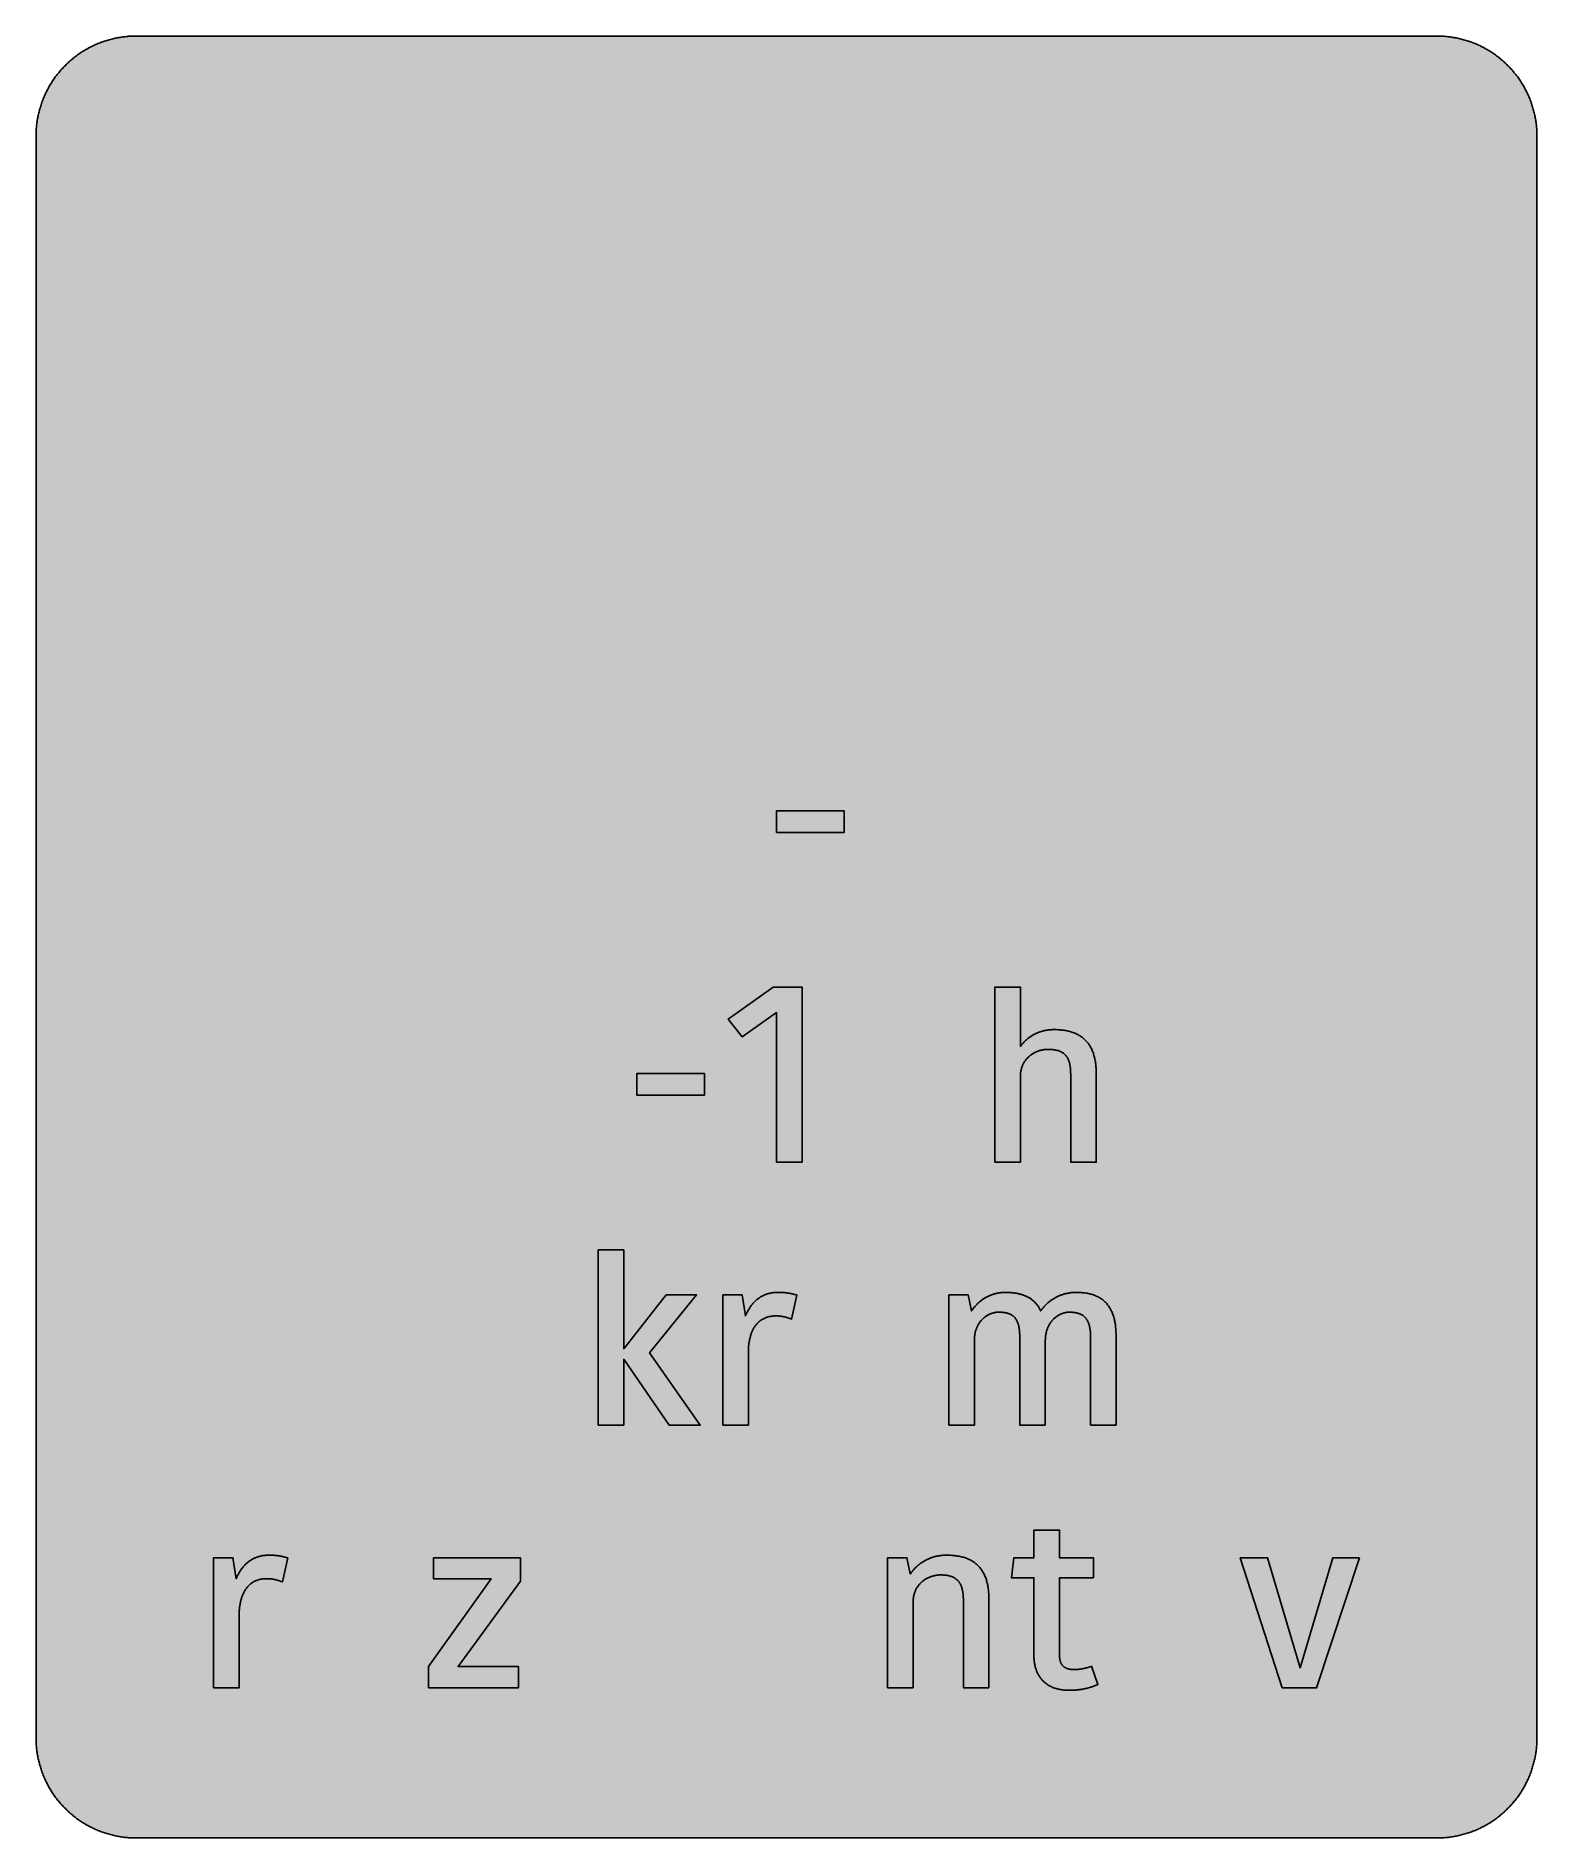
# Model space of a CAD drawing. Header units: millimetres. Extents: x 0 to 212, y 0 to 254.
import ezdxf

# ---------------------------------------------------------------- set-up
doc = ezdxf.new("R2010")
doc.units = ezdxf.units.MM

msp = doc.modelspace()

# ---------------------------------------------------------------- hatches: boundary and pattern name
for color, points in [(254, [(14.1633, 0.0536), (13.9878, 0.0533), (13.8125, 0.0559), (13.6373, 0.061), (13.462, 0.0686), (13.2893, 0.0787), (13.114, 0.0914), (12.9413, 0.1041), (12.7686, 0.1219), (12.5959, 0.1397), (12.4231, 0.16), (12.2504, 0.1829), (12.0777, 0.2057), (11.9075, 0.2337), (11.7373, 0.2616), (11.5672, 0.2921), (11.397, 0.3251), (11.2268, 0.3607), (11.0592, 0.3988), (10.8915, 0.4369), (10.7239, 0.4775), (10.5562, 0.5207), (10.3886, 0.5664), (10.2235, 0.6121), (10.0584, 0.6629), (9.8933, 0.7137), (9.7307, 0.7671), (9.5682, 0.8204), (9.4056, 0.8788), (9.2431, 0.9373), (9.083, 0.9982), (8.923, 1.0617), (8.763, 1.1252), (8.6055, 1.1938), (8.4455, 1.2624), (8.2906, 1.331), (8.1331, 1.4046), (7.9781, 1.4783), (7.8232, 1.5545), (7.6708, 1.6332), (7.5184, 1.7145), (7.366, 1.7958), (7.2161, 1.8796), (7.0663, 1.966), (6.919, 2.0523), (6.7716, 2.1438), (6.6243, 2.2352), (6.4795, 2.3266), (6.3348, 2.4232), (6.19, 2.5197), (6.0477, 2.6187), (5.908, 2.7178), (5.7683, 2.8194), (5.6286, 2.9235), (5.4915, 3.0302), (5.3543, 3.1369), (5.2197, 3.2461), (5.0851, 3.3579), (4.953, 3.4722), (4.8209, 3.5865), (4.6914, 3.7033), (4.5644, 3.8202), (4.4348, 3.9395), (4.3104, 4.0615), (4.1859, 4.1859), (4.0615, 4.3104), (3.9395, 4.4348), (3.8202, 4.5618), (3.7033, 4.6914), (3.5865, 4.8209), (3.4722, 4.953), (3.3579, 5.0851), (3.2487, 5.2197), (3.1369, 5.3543), (3.0302, 5.4915), (2.9235, 5.6286), (2.8194, 5.7683), (2.7178, 5.908), (2.6187, 6.0477), (2.5197, 6.19), (2.4232, 6.3348), (2.3266, 6.477), (2.2352, 6.6243), (2.1438, 6.7691), (2.0523, 6.9164), (1.966, 7.0663), (1.8796, 7.2161), (1.7958, 7.366), (1.7145, 7.5184), (1.6332, 7.6708), (1.5545, 7.8232), (1.4783, 7.9781), (1.4046, 8.1331), (1.331, 8.2906), (1.2598, 8.4455), (1.1913, 8.603), (1.1252, 8.763), (1.0592, 8.923), (0.9982, 9.083), (0.9373, 9.2431), (0.8763, 9.4056), (0.8204, 9.5682), (0.7645, 9.7307), (0.7112, 9.8933), (0.6604, 10.0584), (0.6121, 10.2235), (0.5639, 10.3911), (0.5207, 10.5562), (0.4775, 10.7239), (0.4343, 10.8915), (0.3962, 11.0592), (0.3607, 11.2268), (0.3251, 11.397), (0.2921, 11.5672), (0.2616, 11.7373), (0.2311, 11.9075), (0.2057, 12.0802), (0.1803, 12.2504), (0.1575, 12.4231), (0.1372, 12.5959), (0.1194, 12.7686), (0.1041, 12.9413), (0.0889, 13.1166), (0.0787, 13.2893), (0.0686, 13.4645), (0.061, 13.6373), (0.0559, 13.8125), (0.0508, 13.9878), (0.0508, 14.163), (0.0522, 239.9425), (0.0508, 240.1164), (0.0559, 240.2916), (0.061, 240.4669), (0.0686, 240.6396), (0.0787, 240.8149), (0.0889, 240.9876), (0.1041, 241.1628), (0.1194, 241.3356), (0.1372, 241.5083), (0.1575, 241.681), (0.1803, 241.8537), (0.2057, 242.0239), (0.2311, 242.1966), (0.2616, 242.3668), (0.2921, 242.537), (0.3251, 242.7072), (0.3607, 242.8748), (0.3962, 243.045), (0.4343, 243.2126), (0.4775, 243.3803), (0.5207, 243.5479), (0.5639, 243.713), (0.6121, 243.8781), (0.6604, 244.0432), (0.7112, 244.2083), (0.7645, 244.3734), (0.8204, 244.536), (0.8763, 244.6985), (0.9373, 244.8611), (0.9982, 245.0211), (1.0592, 245.1811), (1.1252, 245.3411), (1.1913, 245.4986), (1.2598, 245.6561), (1.331, 245.8136), (1.4046, 245.9685), (1.4783, 246.126), (1.5545, 246.2784), (1.6332, 246.4333), (1.7145, 246.5857), (1.7958, 246.7356), (1.8796, 246.888), (1.966, 247.0379), (2.0523, 247.1852), (2.1438, 247.3325), (2.2352, 247.4798), (2.3266, 247.6246), (2.4232, 247.7694), (2.5197, 247.9116), (2.6187, 248.0539), (2.7178, 248.1961), (2.8194, 248.3358), (2.9235, 248.4755), (3.0302, 248.6127), (3.1369, 248.7473), (3.2487, 248.8844), (3.3579, 249.0165), (3.4722, 249.1486), (3.5865, 249.2807), (3.7033, 249.4102), (3.8202, 249.5398), (3.9395, 249.6668), (4.0615, 249.7938), (4.1859, 249.9182), (4.3104, 250.0401), (4.4348, 250.1621), (4.5644, 250.284), (4.6914, 250.4008), (4.8209, 250.5177), (4.953, 250.632), (5.0851, 250.7437), (5.2197, 250.8555), (5.3543, 250.9647), (5.4915, 251.0739), (5.6286, 251.1781), (5.7683, 251.2822), (5.908, 251.3838), (6.0477, 251.4854), (6.19, 251.5845), (6.3348, 251.681), (6.4795, 251.775), (6.6243, 251.8689), (6.7716, 251.9604), (6.919, 252.0493), (7.0663, 252.1382), (7.2161, 252.2245), (7.366, 252.3084), (7.5184, 252.3896), (7.6708, 252.4709), (7.8232, 252.5471), (7.9781, 252.6233), (8.1331, 252.6995), (8.2906, 252.7706), (8.4455, 252.8418), (8.6055, 252.9103), (8.763, 252.9789), (8.923, 253.0424), (9.083, 253.1059), (9.2431, 253.1669), (9.4056, 253.2253), (9.5682, 253.2837), (9.7307, 253.3371), (9.8933, 253.3904), (10.0584, 253.4412), (10.2235, 253.492), (10.3886, 253.5377), (10.5562, 253.5834), (10.7239, 253.6266), (10.8915, 253.6673), (11.0592, 253.7079), (11.2268, 253.7435), (11.397, 253.779), (11.5672, 253.812), (11.7373, 253.8425), (11.9075, 253.8705), (12.0777, 253.8984), (12.2504, 253.9213), (12.4231, 253.9441), (12.5959, 253.9644), (12.7686, 253.9822), (12.9413, 254), (13.114, 254.0127), (13.2893, 254.0254), (13.462, 254.0356), (13.6373, 254.0432), (13.8125, 254.0483), (13.9878, 254.0508), (14.163, 254.0533), (197.6078, 254.0536), (197.7822, 254.0508), (197.9574, 254.0483), (198.1327, 254.0432), (198.3054, 254.0356), (198.4807, 254.0254), (198.6534, 254.0127), (198.8287, 254), (199.0014, 253.9822), (199.1741, 253.9644), (199.3468, 253.9441), (199.5195, 253.9213), (199.6897, 253.8984), (199.8624, 253.8705), (200.0326, 253.8425), (200.2028, 253.812), (200.373, 253.779), (200.5432, 253.7435), (200.7108, 253.7079), (200.8784, 253.6673), (201.0461, 253.6266), (201.2137, 253.5834), (201.3788, 253.5377), (201.5465, 253.492), (201.7116, 253.4412), (201.8767, 253.3904), (202.0392, 253.3371), (202.2018, 253.2837), (202.3643, 253.2253), (202.5269, 253.1669), (202.6869, 253.1059), (202.8469, 253.0424), (203.007, 252.9789), (203.167, 252.9103), (203.3245, 252.8418), (203.4794, 252.7706), (203.6369, 252.6995), (203.7918, 252.6233), (203.9468, 252.5471), (204.0992, 252.4709), (204.2516, 252.3896), (204.404, 252.3084), (204.5538, 252.2245), (204.7037, 252.1382), (204.8535, 252.0493), (205.0009, 251.9604), (205.1456, 251.8689), (205.293, 251.775), (205.4352, 251.681), (205.58, 251.5845), (205.7222, 251.4854), (205.8619, 251.3838), (206.0016, 251.2822), (206.1413, 251.1781), (206.2785, 251.0739), (206.4156, 250.9647), (206.5503, 250.8555), (206.6849, 250.7437), (206.817, 250.632), (206.949, 250.5177), (207.0786, 250.4008), (207.2081, 250.284), (207.3351, 250.1621), (207.4596, 250.0401), (207.584, 249.9182), (207.7085, 249.7938), (207.8304, 249.6668), (207.9498, 249.5398), (208.0666, 249.4102), (208.1835, 249.2807), (208.2978, 249.1486), (208.4121, 249.0165), (208.5238, 248.8844), (208.6331, 248.7473), (208.7397, 248.6127), (208.8464, 248.4755), (208.9506, 248.3358), (209.0522, 248.1961), (209.1512, 248.0539), (209.2503, 247.9116), (209.3468, 247.7694), (209.4433, 247.6246), (209.5348, 247.4798), (209.6262, 247.3325), (209.7176, 247.1852), (209.804, 247.0379), (209.8904, 246.888), (209.9742, 246.7356), (210.0555, 246.5857), (210.1367, 246.4333), (210.2155, 246.2784), (210.2917, 246.126), (210.3653, 245.9685), (210.439, 245.8136), (210.5076, 245.6561), (210.5762, 245.4986), (210.6447, 245.3411), (210.7082, 245.1811), (210.7717, 245.0211), (210.8327, 244.8611), (210.8911, 244.6985), (210.9495, 244.536), (211.0029, 244.3734), (211.0562, 244.2083), (211.107, 244.0432), (211.1578, 243.8781), (211.2035, 243.713), (211.2493, 243.5479), (211.2924, 243.3803), (211.3331, 243.2126), (211.3712, 243.045), (211.4093, 242.8748), (211.4448, 242.7072), (211.4779, 242.537), (211.5083, 242.3668), (211.5363, 242.1966), (211.5642, 242.0239), (211.5871, 241.8537), (211.6099, 241.681), (211.6303, 241.5083), (211.648, 241.3356), (211.6658, 241.1628), (211.6785, 240.9876), (211.6912, 240.8149), (211.7014, 240.6396), (211.709, 240.4669), (211.7141, 240.2916), (211.7166, 240.1164), (211.7166, 239.9411), (211.7189, 14.1647), (211.7166, 13.9878), (211.7141, 13.8125), (211.709, 13.6373), (211.7014, 13.4645), (211.6912, 13.2893), (211.6785, 13.1166), (211.6658, 12.9413), (211.648, 12.7686), (211.6303, 12.5959), (211.6099, 12.4231), (211.5871, 12.2504), (211.5642, 12.0802), (211.5363, 11.9075), (211.5083, 11.7373), (211.4779, 11.5672), (211.4448, 11.397), (211.4093, 11.2268), (211.3712, 11.0592), (211.3331, 10.8915), (211.2924, 10.7239), (211.2493, 10.5562), (211.2035, 10.3911), (211.1578, 10.2235), (211.107, 10.0584), (211.0562, 9.8933), (211.0029, 9.7307), (210.9495, 9.5682), (210.8911, 9.4056), (210.8327, 9.2431), (210.7717, 9.083), (210.7082, 8.923), (210.6447, 8.763), (210.5762, 8.603), (210.5076, 8.4455), (210.439, 8.2906), (210.3653, 8.1331), (210.2917, 7.9781), (210.2155, 7.8232), (210.1367, 7.6708), (210.0555, 7.5184), (209.9742, 7.366), (209.8904, 7.2161), (209.804, 7.0663), (209.7176, 6.9164), (209.6262, 6.7691), (209.5348, 6.6243), (209.4433, 6.477), (209.3468, 6.3348), (209.2503, 6.19), (209.1512, 6.0477), (209.0522, 5.908), (208.9506, 5.7683), (208.8464, 5.6286), (208.7397, 5.4915), (208.6331, 5.3543), (208.5238, 5.2197), (208.4121, 5.0851), (208.2978, 4.953), (208.1835, 4.8209), (208.0666, 4.6914), (207.9498, 4.5618), (207.8304, 4.4348), (207.7085, 4.3104), (207.584, 4.1859), (207.4596, 4.0615), (207.3351, 3.9395), (207.2081, 3.8202), (207.0786, 3.7033), (206.949, 3.5865), (206.817, 3.4722), (206.6849, 3.3579), (206.5503, 3.2461), (206.4156, 3.1369), (206.2785, 3.0302), (206.1413, 2.9235), (206.0016, 2.8194), (205.8619, 2.7178), (205.7222, 2.6187), (205.58, 2.5197), (205.4352, 2.4232), (205.293, 2.3266), (205.1456, 2.2352), (205.0009, 2.1438), (204.8535, 2.0523), (204.7037, 1.966), (204.5538, 1.8796), (204.404, 1.7958), (204.2516, 1.7145), (204.0992, 1.6332), (203.9468, 1.5545), (203.7918, 1.4783), (203.6369, 1.4046), (203.4794, 1.331), (203.3245, 1.2624), (203.167, 1.1938), (203.007, 1.1252), (202.8469, 1.0617), (202.6869, 0.9982), (202.5269, 0.9373), (202.3643, 0.8788), (202.2018, 0.8204), (202.0392, 0.7671), (201.8767, 0.7137), (201.7116, 0.6629), (201.5465, 0.6121), (201.3788, 0.5664), (201.2137, 0.5207), (201.0461, 0.4775), (200.8784, 0.4369), (200.7108, 0.3988), (200.5432, 0.3607), (200.373, 0.3251), (200.2028, 0.2921), (200.0326, 0.2616), (199.8624, 0.2337), (199.6897, 0.2057), (199.5195, 0.1829), (199.3468, 0.16), (199.1741, 0.1397), (199.0014, 0.1219), (198.8287, 0.1041), (198.6534, 0.0914), (198.4807, 0.0787), (198.3054, 0.0686), (198.1327, 0.061), (197.9574, 0.0559), (197.7822, 0.0533), (197.6069, 0.0533)]), (59, [(104.4924, 144.8329), (114.0174, 144.8329), (114.0174, 141.7983), (104.4924, 141.7983)]), (59, [(104.4744, 95.3036), (108.0742, 95.3036), (108.0742, 119.9966), (103.9813, 119.9966), (97.6672, 115.4807), (99.6417, 112.9767), (104.4744, 116.3983)]), (59, [(138.8703, 95.3036), (138.8703, 107.3323), (138.8694, 107.4547), (138.8745, 107.5792), (138.8821, 107.6985), (138.8948, 107.8154), (138.9075, 107.9322), (138.9228, 108.0465), (138.9431, 108.1583), (138.9659, 108.2675), (138.9888, 108.3742), (139.0167, 108.4809), (139.0472, 108.585), (139.0777, 108.6841), (139.1133, 108.7831), (139.1514, 108.8822), (139.1895, 108.9762), (139.2326, 109.0676), (139.2758, 109.159), (139.3215, 109.2479), (139.3698, 109.3343), (139.4206, 109.4207), (139.4714, 109.5019), (139.5273, 109.5832), (139.5806, 109.662), (139.639, 109.7382), (139.7, 109.8118), (139.761, 109.8855), (139.8219, 109.9541), (139.8854, 110.0226), (139.9515, 110.0887), (140.02, 110.1547), (140.0886, 110.2157), (140.1572, 110.2766), (140.2283, 110.3351), (140.2994, 110.3909), (140.3731, 110.4468), (140.4468, 110.5002), (140.523, 110.551), (140.5992, 110.5992), (140.6754, 110.6449), (140.7541, 110.6907), (140.8328, 110.7338), (140.9116, 110.7745), (140.9929, 110.8151), (141.0716, 110.8507), (141.1529, 110.8862), (141.2367, 110.9218), (141.318, 110.9523), (141.3993, 110.9828), (141.4831, 111.0107), (141.5644, 111.0361), (141.6482, 111.0615), (141.732, 111.0844), (141.8158, 111.1047), (141.8971, 111.1225), (141.9809, 111.1402), (142.0647, 111.1555), (142.146, 111.1682), (142.2298, 111.1809), (142.3111, 111.1885), (142.3924, 111.1987), (142.4737, 111.2037), (142.555, 111.2088), (142.6362, 111.2114), (142.715, 111.2114), (142.8217, 111.2114), (142.9258, 111.2088), (143.0299, 111.2063), (143.129, 111.2012), (143.2281, 111.1961), (143.3246, 111.1885), (143.4211, 111.1783), (143.5125, 111.1682), (143.604, 111.158), (143.6929, 111.1428), (143.7818, 111.1301), (143.8656, 111.1123), (143.9494, 111.0945), (144.0307, 111.0767), (144.112, 111.0539), (144.1907, 111.0336), (144.2669, 111.0082), (144.3406, 110.9828), (144.4142, 110.9548), (144.4854, 110.9269), (144.5539, 110.8964), (144.62, 110.8634), (144.686, 110.8278), (144.7495, 110.7923), (144.813, 110.7542), (144.8714, 110.7161), (144.9299, 110.6754), (144.9883, 110.6322), (145.0416, 110.5865), (145.095, 110.5383), (145.1483, 110.49), (145.1966, 110.4392), (145.2474, 110.3884), (145.2931, 110.3325), (145.3388, 110.2766), (145.382, 110.2182), (145.4226, 110.1573), (145.4633, 110.0938), (145.5014, 110.0303), (145.5395, 109.9617), (145.5725, 109.8931), (145.608, 109.822), (145.6385, 109.7509), (145.669, 109.6747), (145.6995, 109.5959), (145.7249, 109.5172), (145.7528, 109.4359), (145.7757, 109.3521), (145.7985, 109.2657), (145.8189, 109.1768), (145.8392, 109.0854), (145.857, 108.9914), (145.8747, 108.8974), (145.89, 108.7984), (145.9027, 108.6968), (145.9154, 108.5952), (145.9255, 108.491), (145.9357, 108.3818), (145.9433, 108.2726), (145.9484, 108.1583), (145.9535, 108.044), (145.9586, 107.9271), (145.9611, 107.8078), (145.9611, 107.6833), (145.9618, 95.3036), (149.5598, 95.3036), (149.5598, 107.8615), (149.5577, 108.0465), (149.5527, 108.2319), (149.545, 108.4123), (149.5374, 108.5926), (149.5247, 108.7679), (149.5095, 108.9406), (149.4917, 109.1108), (149.4714, 109.2784), (149.446, 109.4435), (149.4206, 109.6061), (149.3901, 109.7636), (149.3596, 109.921), (149.3241, 110.0734), (149.286, 110.2233), (149.2453, 110.3706), (149.2021, 110.5154), (149.1564, 110.6576), (149.1082, 110.7973), (149.0548, 110.932), (148.9989, 111.0666), (148.9431, 111.1961), (148.8821, 111.3231), (148.8186, 111.4476), (148.75, 111.5695), (148.6814, 111.6889), (148.6103, 111.8057), (148.5341, 111.9175), (148.4554, 112.0267), (148.3741, 112.1334), (148.2903, 112.2375), (148.2014, 112.3391), (148.1125, 112.4382), (148.0185, 112.5322), (147.922, 112.6261), (147.8229, 112.715), (147.7213, 112.8014), (147.6146, 112.8852), (147.508, 112.964), (147.3962, 113.0427), (147.2819, 113.1164), (147.1651, 113.1875), (147.0431, 113.2561), (146.9187, 113.3221), (146.7917, 113.3856), (146.6621, 113.444), (146.5301, 113.4999), (146.3929, 113.5532), (146.2557, 113.604), (146.1135, 113.6523), (145.9662, 113.6955), (145.8189, 113.7387), (145.6665, 113.7768), (145.5115, 113.8123), (145.354, 113.8428), (145.1915, 113.8733), (145.0289, 113.8987), (144.8613, 113.9215), (144.6886, 113.9419), (144.5158, 113.9596), (144.338, 113.9723), (144.1577, 113.985), (143.9748, 113.9927), (143.7869, 113.9977), (143.5964, 113.9977), (143.5125, 113.9977), (143.4262, 113.9952), (143.3398, 113.9927), (143.2535, 113.9901), (143.1696, 113.985), (143.0858, 113.9774), (142.9995, 113.9698), (142.9156, 113.9622), (142.8318, 113.952), (142.748, 113.9419), (142.6642, 113.9292), (142.5804, 113.9165), (142.4965, 113.9012), (142.4127, 113.886), (142.3314, 113.8707), (142.2476, 113.853), (142.1663, 113.8326), (142.0851, 113.8123), (142.0038, 113.792), (141.9225, 113.7691), (141.8412, 113.7463), (141.7625, 113.7209), (141.6812, 113.6955), (141.6025, 113.6701), (141.5237, 113.6396), (141.445, 113.6117), (141.3662, 113.5812), (141.2875, 113.5507), (141.2113, 113.5177), (141.1351, 113.4821), (141.0589, 113.4491), (140.9827, 113.411), (140.9065, 113.3754), (140.8328, 113.3348), (140.7566, 113.2967), (140.683, 113.2561), (140.6093, 113.2129), (140.5382, 113.1697), (140.4645, 113.1265), (140.3934, 113.0808), (140.3223, 113.0325), (140.2512, 112.9843), (140.1826, 112.936), (140.1115, 112.8852), (140.0429, 112.8344), (139.9743, 112.7811), (139.9083, 112.7277), (139.8422, 112.6744), (139.7762, 112.6185), (139.7102, 112.5601), (139.6441, 112.5017), (139.5806, 112.4433), (139.5171, 112.3823), (139.4536, 112.3188), (139.3927, 112.2553), (139.3317, 112.1918), (139.2707, 112.1258), (139.2098, 112.0597), (139.1514, 111.9911), (139.0929, 111.9226), (139.0371, 111.8514), (138.9786, 111.7803), (138.9228, 111.7092), (138.8694, 111.6355), (138.8703, 119.9966), (135.2723, 119.9966), (135.2723, 95.3036)]), (59, [(84.7908, 107.7912), (94.3158, 107.7912), (94.3158, 104.7567), (84.7908, 104.7567)]), (59, [(82.9388, 58.2619), (82.9388, 67.5386), (89.359, 58.2619), (93.7327, 58.2619), (86.571, 68.4565), (93.2035, 76.605), (88.936, 76.605), (82.9388, 69.0217), (82.9388, 82.955), (79.339, 82.955), (79.339, 58.2619)]), (59, [(104.3862, 73.642), (104.4219, 73.6397), (104.4575, 73.6397), (104.4931, 73.6397), (104.5286, 73.6397), (104.5642, 73.6371), (104.5997, 73.6371), (104.6353, 73.6346), (104.6709, 73.6346), (104.7064, 73.6321), (104.7394, 73.6295), (104.775, 73.627), (104.808, 73.6244), (104.8436, 73.6219), (104.8791, 73.6194), (104.9122, 73.6168), (104.9452, 73.6143), (104.9807, 73.6092), (105.0138, 73.6067), (105.0468, 73.6016), (105.0823, 73.599), (105.1154, 73.594), (105.1484, 73.5889), (105.1814, 73.5838), (105.217, 73.5787), (105.25, 73.5736), (105.283, 73.5686), (105.316, 73.5635), (105.349, 73.5559), (105.3821, 73.5508), (105.4176, 73.5432), (105.4506, 73.5381), (105.4837, 73.5305), (105.5167, 73.5228), (105.5497, 73.5152), (105.5853, 73.5076), (105.6183, 73.5), (105.6513, 73.4924), (105.6843, 73.4847), (105.7199, 73.4746), (105.7529, 73.467), (105.7859, 73.4568), (105.8215, 73.4492), (105.8545, 73.439), (105.8901, 73.4289), (105.9231, 73.4187), (105.9586, 73.4085), (105.9917, 73.3984), (106.0272, 73.3882), (106.0628, 73.3781), (106.0983, 73.3654), (106.1314, 73.3552), (106.1669, 73.3425), (106.2025, 73.3298), (106.238, 73.3171), (106.2761, 73.3069), (106.3117, 73.2917), (106.3473, 73.279), (106.3828, 73.2663), (106.4209, 73.2536), (106.4565, 73.2384), (106.4946, 73.2257), (106.5327, 73.2104), (106.5708, 73.1977), (106.6089, 73.1825), (107.3506, 76.5704), (107.315, 76.5785), (107.2794, 76.5886), (107.2464, 76.5988), (107.2109, 76.6089), (107.1778, 76.6191), (107.1448, 76.6267), (107.1093, 76.6369), (107.0762, 76.647), (107.0432, 76.6547), (107.0102, 76.6648), (106.9746, 76.675), (106.9416, 76.6826), (106.9086, 76.6928), (106.8756, 76.7004), (106.84, 76.7105), (106.807, 76.7182), (106.774, 76.7283), (106.7384, 76.7359), (106.7054, 76.7436), (106.6698, 76.7537), (106.6368, 76.7613), (106.6013, 76.769), (106.5682, 76.7766), (106.5327, 76.7842), (106.4971, 76.7918), (106.4616, 76.7994), (106.426, 76.8071), (106.3904, 76.8147), (106.3523, 76.8223), (106.3168, 76.8274), (106.2787, 76.835), (106.2431, 76.8426), (106.205, 76.8477), (106.1669, 76.8553), (106.1263, 76.8604), (106.0882, 76.868), (106.0475, 76.8731), (106.0094, 76.8782), (105.9688, 76.8833), (105.9282, 76.8883), (105.885, 76.896), (105.8443, 76.8985), (105.8012, 76.9036), (105.758, 76.9087), (105.7123, 76.9137), (105.6691, 76.9188), (105.6234, 76.9214), (105.5776, 76.9264), (105.5319, 76.929), (105.4837, 76.9315), (105.4354, 76.9366), (105.3871, 76.9391), (105.3363, 76.9417), (105.2881, 76.9442), (105.2373, 76.9468), (105.1839, 76.9493), (105.1306, 76.9493), (105.0773, 76.9518), (105.0239, 76.9544), (104.968, 76.9544), (104.9122, 76.9544), (104.8537, 76.9569), (104.7979, 76.9569), (104.7369, 76.9569), (104.6226, 76.9544), (104.5083, 76.9518), (104.3965, 76.9468), (104.2873, 76.9391), (104.1781, 76.9315), (104.0714, 76.9188), (103.9673, 76.9061), (103.8631, 76.8909), (103.759, 76.8731), (103.6574, 76.8553), (103.5583, 76.8325), (103.4618, 76.8096), (103.3628, 76.7867), (103.2688, 76.7588), (103.1748, 76.7309), (103.0834, 76.7004), (102.9919, 76.6699), (102.903, 76.6369), (102.8141, 76.6013), (102.7278, 76.5632), (102.6414, 76.5251), (102.5576, 76.4845), (102.4738, 76.4438), (102.3925, 76.4007), (102.3137, 76.3549), (102.235, 76.3092), (102.1563, 76.261), (102.0801, 76.2127), (102.0064, 76.1619), (101.9327, 76.1086), (101.8591, 76.0552), (101.788, 75.9993), (101.7168, 75.9435), (101.6483, 75.885), (101.5822, 75.8266), (101.5136, 75.7657), (101.4501, 75.7047), (101.3841, 75.6412), (101.3231, 75.5777), (101.2596, 75.5117), (101.1987, 75.4456), (101.1403, 75.377), (101.0818, 75.3085), (101.0234, 75.2373), (100.9675, 75.1662), (100.9117, 75.0951), (100.8583, 75.0214), (100.805, 74.9478), (100.7516, 74.8716), (100.7008, 74.7954), (100.65, 74.7192), (100.6018, 74.6404), (100.5535, 74.5617), (100.5053, 74.483), (100.4595, 74.4017), (100.4138, 74.3204), (100.3681, 74.2366), (100.3249, 74.1553), (100.2817, 74.0715), (100.2411, 73.9851), (100.2005, 73.9013), (100.1598, 73.8149), (100.1192, 73.7286), (100.0811, 73.6397), (99.6237, 76.605), (96.9077, 76.605), (96.9077, 58.2619), (100.5057, 58.2619), (100.5057, 68.4925), (100.5053, 68.6257), (100.5078, 68.7578), (100.5129, 68.8899), (100.518, 69.0194), (100.5256, 69.149), (100.5357, 69.2785), (100.5459, 69.4055), (100.5586, 69.5325), (100.5738, 69.657), (100.5891, 69.7814), (100.6069, 69.9059), (100.6272, 70.0278), (100.6475, 70.1472), (100.6729, 70.2666), (100.6958, 70.3834), (100.7237, 70.5002), (100.7516, 70.6145), (100.7847, 70.7288), (100.8151, 70.8406), (100.8507, 70.9524), (100.8863, 71.059), (100.9244, 71.1657), (100.965, 71.2724), (101.0082, 71.3765), (101.0514, 71.4781), (101.0971, 71.5772), (101.1453, 71.6763), (101.1936, 71.7728), (101.2469, 71.8668), (101.3003, 71.9582), (101.3562, 72.0496), (101.4146, 72.136), (101.473, 72.2224), (101.534, 72.3062), (101.5975, 72.39), (101.6635, 72.4687), (101.7321, 72.5475), (101.8032, 72.6211), (101.8743, 72.6948), (101.948, 72.7634), (102.0242, 72.832), (102.1029, 72.898), (102.1842, 72.9615), (102.2655, 73.0225), (102.3518, 73.0809), (102.4382, 73.1342), (102.5271, 73.1876), (102.6185, 73.2384), (102.7125, 73.2841), (102.8065, 73.3298), (102.9056, 73.3704), (103.0046, 73.4111), (103.1088, 73.4466), (103.2129, 73.4797), (103.3196, 73.5101), (103.4288, 73.5355), (103.5406, 73.5609), (103.6549, 73.5813), (103.7692, 73.599), (103.8885, 73.6143), (104.0079, 73.627), (104.1324, 73.6346), (104.2568, 73.6397), (104.3838, 73.6397)]), (59, [(142.3818, 58.2619), (142.3818, 70.08), (142.3822, 70.2107), (142.3873, 70.3428), (142.3924, 70.4698), (142.4026, 70.5942), (142.4153, 70.7187), (142.4305, 70.8406), (142.4483, 70.9574), (142.4686, 71.0743), (142.4915, 71.1886), (142.5143, 71.3003), (142.5423, 71.4096), (142.5727, 71.5162), (142.6032, 71.6229), (142.6362, 71.7245), (142.6743, 71.8261), (142.7099, 71.9226), (142.7505, 72.0192), (142.7937, 72.1131), (142.8369, 72.2046), (142.8826, 72.2935), (142.9283, 72.3798), (142.9766, 72.4662), (143.0274, 72.5475), (143.0807, 72.6288), (143.1341, 72.7075), (143.1874, 72.7837), (143.2433, 72.8574), (143.3017, 72.9285), (143.3601, 72.9996), (143.4211, 73.0656), (143.4821, 73.1317), (143.543, 73.1952), (143.6065, 73.2561), (143.6726, 73.3171), (143.7361, 73.373), (143.8021, 73.4289), (143.8707, 73.4822), (143.9367, 73.533), (144.0053, 73.5813), (144.0739, 73.6295), (144.145, 73.6727), (144.2136, 73.7159), (144.2847, 73.7565), (144.3558, 73.7972), (144.4269, 73.8327), (144.4981, 73.8683), (144.5692, 73.9013), (144.6428, 73.9318), (144.714, 73.9623), (144.7851, 73.9877), (144.8587, 74.0131), (144.9299, 74.0359), (145.001, 74.0588), (145.0721, 74.0791), (145.1432, 74.0943), (145.2143, 74.1121), (145.2855, 74.1248), (145.3566, 74.1375), (145.4252, 74.1477), (145.4963, 74.1553), (145.5649, 74.1629), (145.6334, 74.1655), (145.6995, 74.168), (145.7655, 74.1705), (145.8646, 74.168), (145.9611, 74.168), (146.0551, 74.1629), (146.1491, 74.1578), (146.2405, 74.1528), (146.3294, 74.1426), (146.4158, 74.1324), (146.5021, 74.1223), (146.5859, 74.1096), (146.6698, 74.0943), (146.751, 74.0791), (146.8298, 74.0613), (146.906, 74.0435), (146.9822, 74.0232), (147.0558, 74.0004), (147.127, 73.975), (147.1981, 73.9496), (147.2667, 73.9216), (147.3352, 73.8937), (147.3987, 73.8632), (147.4622, 73.8302), (147.5257, 73.7972), (147.5867, 73.7616), (147.6451, 73.7235), (147.7035, 73.6829), (147.7594, 73.6422), (147.8128, 73.599), (147.8636, 73.5559), (147.9169, 73.5076), (147.9652, 73.4593), (148.0134, 73.4111), (148.0591, 73.3577), (148.1049, 73.3044), (148.148, 73.2485), (148.1887, 73.1901), (148.2293, 73.1317), (148.2674, 73.0707), (148.3055, 73.0072), (148.3411, 72.9412), (148.3741, 72.8751), (148.4071, 72.804), (148.4376, 72.7329), (148.4681, 72.6618), (148.496, 72.5856), (148.5214, 72.5094), (148.5468, 72.4281), (148.5722, 72.3468), (148.5951, 72.2655), (148.6154, 72.1792), (148.6357, 72.0928), (148.6535, 72.0014), (148.6687, 71.9099), (148.684, 71.816), (148.6992, 71.722), (148.7119, 71.6229), (148.7221, 71.5239), (148.7322, 71.4197), (148.7424, 71.3156), (148.7475, 71.2089), (148.7551, 71.0997), (148.7602, 70.9879), (148.7627, 70.8762), (148.7653, 70.7593), (148.7653, 70.6425), (148.766, 58.2619), (152.364, 58.2619), (152.364, 70.8198), (152.3619, 71.0032), (152.3568, 71.1835), (152.3517, 71.3613), (152.3441, 71.5391), (152.3314, 71.7118), (152.3187, 71.882), (152.3035, 72.0522), (152.2832, 72.2173), (152.2628, 72.3798), (152.24, 72.5399), (152.212, 72.6973), (152.1841, 72.8523), (152.1511, 73.0047), (152.1181, 73.1545), (152.0825, 73.2993), (152.0419, 73.4441), (152.0012, 73.5863), (151.9555, 73.7235), (151.9072, 73.8607), (151.8564, 73.9927), (151.8056, 74.1223), (151.7498, 74.2493), (151.6913, 74.3737), (151.6304, 74.4957), (151.5669, 74.615), (151.4983, 74.7319), (151.4297, 74.8462), (151.3586, 74.9554), (151.2824, 75.0646), (151.2037, 75.1688), (151.1249, 75.2704), (151.0411, 75.3694), (150.9522, 75.4659), (150.8633, 75.5574), (150.7719, 75.6488), (150.6753, 75.7352), (150.5788, 75.8215), (150.4772, 75.9028), (150.3731, 75.9816), (150.2639, 76.0552), (150.1546, 76.1289), (150.0403, 76.1975), (149.926, 76.266), (149.8067, 76.3295), (149.6822, 76.3905), (149.5577, 76.4464), (149.4282, 76.5023), (149.2961, 76.5531), (149.1615, 76.6013), (149.0243, 76.647), (148.8821, 76.6902), (148.7399, 76.7283), (148.5925, 76.7639), (148.4401, 76.7969), (148.2877, 76.8274), (148.1303, 76.8553), (147.9702, 76.8782), (147.8051, 76.8985), (147.6375, 76.9163), (147.4673, 76.9315), (147.2946, 76.9417), (147.1168, 76.9493), (146.939, 76.9544), (146.7536, 76.9569), (146.6672, 76.9569), (146.5783, 76.9544), (146.492, 76.9518), (146.4031, 76.9468), (146.3167, 76.9417), (146.2278, 76.9341), (146.1414, 76.9264), (146.0525, 76.9188), (145.9662, 76.9087), (145.8773, 76.896), (145.7909, 76.8833), (145.7046, 76.8706), (145.6157, 76.8553), (145.5293, 76.8375), (145.4429, 76.8198), (145.3566, 76.802), (145.2702, 76.7817), (145.1839, 76.7613), (145.0975, 76.7385), (145.0137, 76.7131), (144.9273, 76.6877), (144.841, 76.6623), (144.7571, 76.6343), (144.6733, 76.6064), (144.5895, 76.5759), (144.5057, 76.5429), (144.4219, 76.5099), (144.338, 76.4769), (144.2568, 76.4413), (144.1755, 76.4032), (144.0917, 76.3651), (144.0104, 76.327), (143.9316, 76.2864), (143.8504, 76.2432), (143.7716, 76.2), (143.6903, 76.1543), (143.6116, 76.1086), (143.5354, 76.0628), (143.4567, 76.012), (143.3805, 75.9638), (143.3043, 75.9104), (143.2281, 75.8596), (143.1519, 75.8038), (143.0782, 75.7504), (143.0045, 75.692), (142.9309, 75.6336), (142.8572, 75.5752), (142.7861, 75.5142), (142.715, 75.4507), (142.6439, 75.3872), (142.5753, 75.3212), (142.5067, 75.2551), (142.4381, 75.1865), (142.3695, 75.118), (142.3035, 75.0468), (142.2375, 74.9757), (142.174, 74.9021), (142.1105, 74.8259), (142.047, 74.7497), (141.9835, 74.6735), (141.9225, 74.5922), (141.8641, 74.5109), (141.8031, 74.4296), (141.7447, 74.3458), (141.7066, 74.4271), (141.666, 74.5058), (141.6253, 74.5846), (141.5847, 74.6608), (141.539, 74.737), (141.4958, 74.8106), (141.4501, 74.8843), (141.4018, 74.9554), (141.3535, 75.0265), (141.3053, 75.0951), (141.2545, 75.1637), (141.2011, 75.2297), (141.1503, 75.2958), (141.0945, 75.3593), (141.0386, 75.4228), (140.9827, 75.4837), (140.9243, 75.5447), (140.8659, 75.6031), (140.8049, 75.6615), (140.7439, 75.7174), (140.6804, 75.7733), (140.6169, 75.8266), (140.5509, 75.88), (140.4849, 75.9333), (140.4163, 75.9816), (140.3477, 76.0324), (140.2766, 76.0806), (140.2055, 76.1263), (140.1318, 76.1721), (140.0581, 76.2152), (139.9819, 76.2584), (139.9057, 76.2991), (139.827, 76.3397), (139.7483, 76.3803), (139.667, 76.4159), (139.5857, 76.454), (139.5044, 76.4896), (139.4181, 76.5226), (139.3342, 76.5556), (139.2453, 76.5861), (139.159, 76.6166), (139.0675, 76.6445), (138.9786, 76.6724), (138.8872, 76.7004), (138.7932, 76.7232), (138.6992, 76.7486), (138.6027, 76.7715), (138.5037, 76.7918), (138.4071, 76.8121), (138.3055, 76.8299), (138.2065, 76.8477), (138.1023, 76.8629), (137.9982, 76.8782), (137.8941, 76.8909), (137.7874, 76.9036), (137.6807, 76.9163), (137.5715, 76.9239), (137.4597, 76.9341), (137.348, 76.9391), (137.2362, 76.9468), (137.1219, 76.9518), (137.0051, 76.9544), (136.8882, 76.9569), (136.7714, 76.9569), (136.685, 76.9569), (136.5987, 76.9544), (136.5123, 76.9518), (136.4285, 76.9468), (136.3421, 76.9417), (136.2558, 76.9341), (136.1719, 76.9264), (136.0856, 76.9163), (136.0018, 76.9061), (135.9179, 76.8934), (135.8341, 76.8807), (135.7503, 76.868), (135.6665, 76.8502), (135.5827, 76.835), (135.4988, 76.8172), (135.415, 76.7969), (135.3337, 76.7766), (135.2499, 76.7537), (135.1686, 76.7309), (135.0874, 76.7055), (135.0061, 76.6801), (134.9248, 76.6547), (134.8435, 76.6242), (134.7622, 76.5962), (134.6835, 76.5658), (134.6022, 76.5327), (134.5235, 76.4997), (134.4447, 76.4642), (134.366, 76.4286), (134.2873, 76.3905), (134.2111, 76.3524), (134.1349, 76.3118), (134.0561, 76.2711), (133.9799, 76.2305), (133.9063, 76.1848), (133.8301, 76.1416), (133.7564, 76.0933), (133.6802, 76.0476), (133.6065, 75.9968), (133.5354, 75.9485), (133.4618, 75.8952), (133.3906, 75.8419), (133.3195, 75.7885), (133.2484, 75.7326), (133.1773, 75.6768), (133.1087, 75.6183), (133.0401, 75.5599), (132.9715, 75.499), (132.903, 75.4355), (132.8369, 75.372), (132.7709, 75.3085), (132.7048, 75.2424), (132.6388, 75.1738), (132.5753, 75.1053), (132.5118, 75.0367), (132.4483, 74.9656), (132.3873, 74.8919), (132.3264, 74.8182), (132.2654, 74.742), (132.2045, 74.6658), (132.146, 74.5871), (132.0876, 74.5084), (132.0292, 74.4271), (131.9733, 74.3458), (131.5159, 76.605), (128.7999, 76.605), (128.7999, 58.2619), (132.3979, 58.2619), (132.3979, 70.2906), (132.3975, 70.4139), (132.4026, 70.5358), (132.4102, 70.6577), (132.4204, 70.7746), (132.4331, 70.8914), (132.4483, 71.0057), (132.4661, 71.1175), (132.4864, 71.2267), (132.5093, 71.3334), (132.5347, 71.44), (132.5601, 71.5416), (132.5905, 71.6432), (132.6236, 71.7423), (132.6566, 71.8388), (132.6947, 71.9353), (132.7328, 72.0268), (132.7734, 72.1182), (132.8141, 72.2071), (132.8598, 72.2935), (132.9055, 72.3773), (132.9538, 72.4611), (133.002, 72.5399), (133.0528, 72.6186), (133.1062, 72.6948), (133.1595, 72.771), (133.2154, 72.8421), (133.2713, 72.9132), (133.3297, 72.9818), (133.3881, 73.0479), (133.4491, 73.1114), (133.51, 73.1749), (133.5735, 73.2358), (133.637, 73.2942), (133.7031, 73.3501), (133.7666, 73.406), (133.8351, 73.4568), (133.9012, 73.5076), (133.9698, 73.5584), (134.0383, 73.6041), (134.1069, 73.6498), (134.1755, 73.693), (134.2466, 73.7337), (134.3177, 73.7718), (134.3889, 73.8099), (134.4574, 73.8454), (134.5311, 73.8784), (134.6022, 73.9115), (134.6733, 73.9419), (134.7445, 73.9699), (134.8156, 73.9953), (134.8867, 74.0181), (134.9604, 74.041), (135.0315, 74.0613), (135.1001, 74.0816), (135.1712, 74.0969), (135.2423, 74.1121), (135.3109, 74.1274), (135.382, 74.1375), (135.4506, 74.1477), (135.5166, 74.1553), (135.5852, 74.1629), (135.6512, 74.1655), (135.7173, 74.168), (135.7833, 74.1705), (135.8798, 74.168), (135.9764, 74.168), (136.0729, 74.1629), (136.1643, 74.1604), (136.2558, 74.1528), (136.3447, 74.1451), (136.4336, 74.1375), (136.5199, 74.1274), (136.6037, 74.1147), (136.685, 74.102), (136.7663, 74.0867), (136.845, 74.0715), (136.9212, 74.0537), (136.9974, 74.0334), (137.0711, 74.0131), (137.1448, 73.9902), (137.2133, 73.9673), (137.2819, 73.9419), (137.3505, 73.914), (137.4165, 73.8835), (137.48, 73.853), (137.541, 73.8226), (137.602, 73.787), (137.6604, 73.7514), (137.7188, 73.7133), (137.7747, 73.6752), (137.828, 73.6321), (137.8814, 73.5889), (137.9322, 73.5457), (137.9804, 73.4974), (138.0287, 73.4492), (138.0744, 73.3984), (138.1201, 73.345), (138.1633, 73.2917), (138.2039, 73.2333), (138.2446, 73.1749), (138.2827, 73.1139), (138.3208, 73.0529), (138.3563, 72.9869), (138.3894, 72.9209), (138.4224, 72.8523), (138.4529, 72.7812), (138.4833, 72.7075), (138.5113, 72.6338), (138.5392, 72.5551), (138.5646, 72.4764), (138.5875, 72.3925), (138.6103, 72.3087), (138.6307, 72.2224), (138.651, 72.1335), (138.6688, 72.0446), (138.6865, 71.9506), (138.7018, 71.8541), (138.7145, 71.7575), (138.7272, 71.6559), (138.7399, 71.5543), (138.7475, 71.4477), (138.7577, 71.341), (138.7653, 71.2292), (138.7704, 71.1175), (138.7754, 71.0032), (138.778, 70.8838), (138.7805, 70.7644), (138.7805, 70.6425), (138.7821, 58.2619)]), (59, [(140.7763, 25.8064), (140.777, 25.6718), (140.7795, 25.5397), (140.7846, 25.4076), (140.7922, 25.2781), (140.8049, 25.1511), (140.8151, 25.0241), (140.8303, 24.8971), (140.8481, 24.7726), (140.8684, 24.6482), (140.8913, 24.5262), (140.9141, 24.4069), (140.9421, 24.2875), (140.97, 24.1706), (141.0005, 24.0538), (141.036, 23.9395), (141.0716, 23.8277), (141.1097, 23.716), (141.1503, 23.6068), (141.1935, 23.5001), (141.2392, 23.3934), (141.2875, 23.2893), (141.3383, 23.1851), (141.3916, 23.0861), (141.4475, 22.987), (141.5059, 22.8905), (141.5669, 22.794), (141.6304, 22.7), (141.6964, 22.6085), (141.7625, 22.5196), (141.8336, 22.4333), (141.9073, 22.3469), (141.9835, 22.2631), (142.0622, 22.1818), (142.1409, 22.1031), (142.2248, 22.0269), (142.3111, 21.9507), (142.4, 21.8796), (142.4889, 21.8084), (142.5829, 21.7399), (142.6794, 21.6764), (142.7785, 21.6129), (142.8801, 21.5519), (142.9842, 21.4935), (143.0909, 21.4351), (143.2001, 21.3817), (143.3119, 21.3309), (143.4262, 21.2827), (143.543, 21.2369), (143.6624, 21.1912), (143.7843, 21.1506), (143.9113, 21.1125), (144.0383, 21.0769), (144.1679, 21.0439), (144.3025, 21.0134), (144.4371, 20.9855), (144.5768, 20.9601), (144.7165, 20.9398), (144.8613, 20.9194), (145.0086, 20.9042), (145.1585, 20.8915), (145.3109, 20.8788), (145.4658, 20.8712), (145.6233, 20.8686), (145.7833, 20.8661), (145.8493, 20.8661), (145.9128, 20.8661), (145.9763, 20.8686), (146.0424, 20.8686), (146.1059, 20.8712), (146.1694, 20.8737), (146.2329, 20.8763), (146.2989, 20.8788), (146.3624, 20.8813), (146.4259, 20.8839), (146.4894, 20.889), (146.5529, 20.8915), (146.6164, 20.8966), (146.6825, 20.9017), (146.746, 20.9067), (146.8095, 20.9144), (146.873, 20.9194), (146.9365, 20.9271), (147, 20.9321), (147.0635, 20.9398), (147.1244, 20.9474), (147.1879, 20.9575), (147.2514, 20.9652), (147.3149, 20.9728), (147.3784, 20.9829), (147.4419, 20.9931), (147.5029, 21.0033), (147.5664, 21.0134), (147.6299, 21.0236), (147.6908, 21.0363), (147.7543, 21.049), (147.8178, 21.0591), (147.8788, 21.0718), (147.9423, 21.0845), (148.0033, 21.0998), (148.0668, 21.1125), (148.1277, 21.1277), (148.1887, 21.143), (148.2522, 21.1557), (148.3131, 21.1734), (148.3766, 21.1887), (148.4376, 21.2039), (148.4986, 21.2217), (148.5595, 21.2395), (148.6205, 21.2573), (148.684, 21.275), (148.7449, 21.2928), (148.8059, 21.3131), (148.8669, 21.3309), (148.9278, 21.3512), (148.9888, 21.3716), (149.0497, 21.3919), (149.1107, 21.4122), (149.1691, 21.4351), (149.2301, 21.4579), (149.291, 21.4808), (149.352, 21.5036), (149.4104, 21.5265), (149.4714, 21.5494), (149.5323, 21.5748), (149.5908, 21.6002), (149.6517, 21.6256), (149.7101, 21.651), (149.7711, 21.6764), (148.8902, 24.2531), (148.8465, 24.2367), (148.8034, 24.2214), (148.7602, 24.2087), (148.7195, 24.1935), (148.6764, 24.1808), (148.6357, 24.1681), (148.5951, 24.1529), (148.5544, 24.1402), (148.5138, 24.1275), (148.4732, 24.1148), (148.4325, 24.1046), (148.3919, 24.0919), (148.3538, 24.0792), (148.3131, 24.069), (148.275, 24.0563), (148.2344, 24.0462), (148.1963, 24.036), (148.1582, 24.0259), (148.1201, 24.0157), (148.082, 24.0055), (148.0439, 23.9954), (148.0058, 23.9852), (147.9677, 23.9776), (147.9296, 23.9674), (147.8915, 23.9598), (147.8534, 23.9497), (147.8178, 23.942), (147.7797, 23.9344), (147.7416, 23.9268), (147.7061, 23.9192), (147.668, 23.9116), (147.6324, 23.9039), (147.5943, 23.8963), (147.5588, 23.8887), (147.5207, 23.8836), (147.4851, 23.876), (147.4495, 23.8709), (147.4114, 23.8658), (147.3759, 23.8608), (147.3378, 23.8557), (147.3022, 23.8506), (147.2667, 23.8455), (147.2286, 23.8404), (147.193, 23.8354), (147.1574, 23.8303), (147.1193, 23.8277), (147.0838, 23.8227), (147.0482, 23.8201), (147.0101, 23.8176), (146.9746, 23.8125), (146.939, 23.81), (146.9009, 23.8074), (146.8653, 23.8049), (146.8272, 23.8023), (146.7917, 23.8023), (146.7536, 23.7998), (146.7155, 23.7973), (146.6799, 23.7973), (146.6418, 23.7947), (146.6037, 23.7947), (146.5682, 23.7947), (146.5301, 23.7922), (146.492, 23.7922), (146.4539, 23.7922), (146.3802, 23.7947), (146.3091, 23.7947), (146.238, 23.7973), (146.1694, 23.8023), (146.1008, 23.8074), (146.0348, 23.8125), (145.9713, 23.8201), (145.9078, 23.8277), (145.8468, 23.8379), (145.7884, 23.8481), (145.73, 23.8608), (145.6715, 23.8735), (145.6157, 23.8887), (145.5623, 23.9014), (145.509, 23.9192), (145.4582, 23.937), (145.4099, 23.9547), (145.3617, 23.9725), (145.3134, 23.9928), (145.2677, 24.0157), (145.2245, 24.0386), (145.1813, 24.0614), (145.1381, 24.0868), (145.0975, 24.1122), (145.0594, 24.1376), (145.0213, 24.1656), (144.9832, 24.1935), (144.9476, 24.224), (144.9146, 24.2545), (144.8816, 24.2875), (144.8486, 24.3205), (144.8181, 24.3535), (144.7876, 24.3891), (144.7597, 24.4246), (144.7317, 24.4602), (144.7063, 24.4983), (144.6809, 24.5389), (144.6581, 24.577), (144.6352, 24.6177), (144.6124, 24.6609), (144.592, 24.704), (144.5717, 24.7472), (144.5539, 24.7904), (144.5362, 24.8361), (144.5184, 24.8844), (144.5031, 24.9301), (144.4879, 24.9784), (144.4752, 25.0292), (144.4625, 25.08), (144.4498, 25.1308), (144.4396, 25.1841), (144.4295, 25.2374), (144.4193, 25.2908), (144.4117, 25.3467), (144.4041, 25.4025), (144.3965, 25.4584), (144.3914, 25.5168), (144.3863, 25.5753), (144.3812, 25.6337), (144.3787, 25.6946), (144.3761, 25.7556), (144.3736, 25.8191), (144.3736, 25.8826), (144.3736, 25.9461), (144.3743, 36.7425), (149.1728, 36.7425), (149.1728, 39.5633), (144.3743, 39.5633), (144.3743, 43.4439), (140.7763, 43.4439), (140.7763, 39.5633), (137.9541, 39.5633), (137.6013, 36.7425), (140.7763, 36.7425)]), (59, [(32.5797, 36.6003), (32.6136, 36.5989), (32.6517, 36.5989), (32.6873, 36.5989), (32.7228, 36.5963), (32.7584, 36.5963), (32.7939, 36.5963), (32.8295, 36.5938), (32.8625, 36.5912), (32.8981, 36.5912), (32.9336, 36.5887), (32.9667, 36.5862), (33.0022, 36.5836), (33.0352, 36.5811), (33.0708, 36.5785), (33.1038, 36.576), (33.1394, 36.5709), (33.1724, 36.5684), (33.208, 36.5658), (33.241, 36.5608), (33.274, 36.5557), (33.307, 36.5531), (33.3426, 36.5481), (33.3756, 36.543), (33.4086, 36.5379), (33.4416, 36.5328), (33.4747, 36.5277), (33.5102, 36.5201), (33.5432, 36.515), (33.5763, 36.51), (33.6093, 36.5023), (33.6423, 36.4947), (33.6753, 36.4896), (33.7109, 36.482), (33.7439, 36.4744), (33.7769, 36.4668), (33.8099, 36.4592), (33.843, 36.4515), (33.8785, 36.4439), (33.9115, 36.4338), (33.9446, 36.4261), (33.9801, 36.416), (34.0131, 36.4058), (34.0487, 36.3982), (34.0817, 36.388), (34.1173, 36.3779), (34.1503, 36.3677), (34.1859, 36.3576), (34.2189, 36.3474), (34.2544, 36.3347), (34.29, 36.3245), (34.3256, 36.3118), (34.3611, 36.3017), (34.3967, 36.289), (34.4322, 36.2763), (34.4678, 36.2636), (34.5034, 36.2509), (34.5389, 36.2382), (34.577, 36.2255), (34.6126, 36.2128), (34.6507, 36.1975), (34.6862, 36.1848), (34.7243, 36.1696), (34.7624, 36.1544), (34.8005, 36.1391), (35.5424, 39.5287), (35.5067, 39.5376), (35.4711, 39.5478), (35.4381, 39.558), (35.4025, 39.5656), (35.3695, 39.5757), (35.3365, 39.5859), (35.3009, 39.5961), (35.2679, 39.6037), (35.2349, 39.6138), (35.2019, 39.624), (35.1663, 39.6316), (35.1333, 39.6418), (35.1003, 39.6494), (35.0672, 39.6596), (35.0317, 39.6672), (34.9987, 39.6773), (34.9656, 39.685), (34.9301, 39.6951), (34.8971, 39.7027), (34.864, 39.7104), (34.8285, 39.718), (34.7929, 39.7281), (34.7599, 39.7358), (34.7243, 39.7434), (34.6888, 39.751), (34.6532, 39.7586), (34.6177, 39.7662), (34.5821, 39.7739), (34.544, 39.7789), (34.5084, 39.7866), (34.4703, 39.7942), (34.4348, 39.7993), (34.3967, 39.8069), (34.3586, 39.812), (34.3205, 39.8196), (34.2798, 39.8247), (34.2417, 39.8323), (34.2011, 39.8374), (34.1605, 39.8424), (34.1198, 39.8475), (34.0766, 39.8526), (34.036, 39.8577), (33.9928, 39.8628), (33.9496, 39.8678), (33.9065, 39.8729), (33.8607, 39.8755), (33.815, 39.8805), (33.7693, 39.8831), (33.7236, 39.8882), (33.6753, 39.8907), (33.6296, 39.8932), (33.5788, 39.8983), (33.5305, 39.9009), (33.4797, 39.9034), (33.4289, 39.9059), (33.3781, 39.9059), (33.3248, 39.9085), (33.2715, 39.911), (33.2156, 39.911), (33.1622, 39.9136), (33.1064, 39.9136), (33.0479, 39.9136), (32.9895, 39.9136), (32.9311, 39.9161), (32.8168, 39.9136), (32.7025, 39.911), (32.5907, 39.9059), (32.4815, 39.8983), (32.3723, 39.8882), (32.2656, 39.878), (32.1589, 39.8653), (32.0548, 39.8501), (31.9532, 39.8323), (31.8516, 39.812), (31.7525, 39.7916), (31.6535, 39.7688), (31.557, 39.7434), (31.463, 39.718), (31.369, 39.69), (31.275, 39.6596), (31.1836, 39.6291), (31.0947, 39.5935), (31.0058, 39.5605), (30.9194, 39.5224), (30.8356, 39.4843), (30.7492, 39.4437), (30.668, 39.403), (30.5867, 39.3598), (30.5054, 39.3141), (30.4267, 39.2684), (30.3505, 39.2201), (30.2743, 39.1693), (30.1981, 39.1185), (30.1244, 39.0677), (30.0507, 39.0144), (29.9796, 38.9585), (29.911, 38.9026), (29.8425, 38.8442), (29.7739, 38.7858), (29.7078, 38.7248), (29.6418, 38.6613), (29.5783, 38.6004), (29.5148, 38.5343), (29.4538, 38.4708), (29.3929, 38.4023), (29.3319, 38.3362), (29.2735, 38.2676), (29.2151, 38.1965), (29.1592, 38.1254), (29.1033, 38.0543), (29.05, 37.9806), (28.9966, 37.907), (28.9433, 37.8308), (28.8925, 37.7546), (28.8417, 37.6784), (28.7934, 37.5996), (28.7452, 37.5209), (28.6969, 37.4396), (28.6512, 37.3609), (28.6055, 37.2796), (28.5598, 37.1958), (28.5166, 37.1119), (28.4734, 37.0281), (28.4328, 36.9443), (28.3921, 36.8579), (28.3515, 36.7741), (28.3108, 36.6852), (28.2727, 36.5989), (27.8172, 39.5633), (25.0994, 39.5633), (25.0994, 21.2203), (28.6992, 21.2203), (28.6992, 31.4508), (28.6995, 31.5824), (28.702, 31.7144), (28.7045, 31.8465), (28.7122, 31.9786), (28.7198, 32.1081), (28.7274, 32.2377), (28.7401, 32.3647), (28.7528, 32.4917), (28.7655, 32.6161), (28.7833, 32.7406), (28.8011, 32.8625), (28.8214, 32.9844), (28.8417, 33.1064), (28.8646, 33.2257), (28.89, 33.3426), (28.9179, 33.4594), (28.9458, 33.5737), (28.9763, 33.688), (29.0093, 33.7998), (29.0449, 33.909), (29.0805, 34.0182), (29.1186, 34.1249), (29.1592, 34.2316), (29.1998, 34.3332), (29.243, 34.4348), (29.2887, 34.5364), (29.337, 34.6329), (29.3878, 34.7294), (29.4386, 34.8234), (29.4919, 34.9174), (29.5478, 35.0063), (29.6062, 35.0952), (29.6647, 35.1815), (29.7282, 35.2654), (29.7917, 35.3466), (29.8577, 35.4279), (29.9263, 35.5041), (29.9949, 35.5803), (30.066, 35.6514), (30.1422, 35.7226), (30.2184, 35.7911), (30.2971, 35.8572), (30.3759, 35.9207), (30.4597, 35.9791), (30.5435, 36.0375), (30.6299, 36.0934), (30.7188, 36.1467), (30.8102, 36.195), (30.9042, 36.2433), (31.0007, 36.289), (31.0972, 36.3296), (31.1988, 36.3677), (31.3004, 36.4058), (31.4046, 36.4388), (31.5112, 36.4668), (31.6205, 36.4947), (31.7322, 36.5201), (31.8465, 36.5404), (31.9634, 36.5582), (32.0802, 36.5735), (32.2021, 36.5836), (32.324, 36.5912), (32.451, 36.5963), (32.578, 36.5989)]), (59, [(68.3507, 36.2476), (68.3507, 39.5633), (56.1097, 39.5633), (56.1097, 36.5661), (64.2578, 36.5661), (55.4041, 24.2189), (55.4041, 21.2203), (68.0681, 21.2203), (68.0681, 24.2189), (59.5672, 24.2189)]), (59, [(134.4263, 21.2203), (134.4263, 33.7781), (134.4244, 33.9649), (134.4193, 34.1478), (134.4117, 34.3306), (134.4041, 34.5084), (134.3914, 34.6837), (134.3762, 34.859), (134.3584, 35.0291), (134.3355, 35.1968), (134.3127, 35.3593), (134.2873, 35.5219), (134.2568, 35.6819), (134.2263, 35.8369), (134.1907, 35.9893), (134.1526, 36.1417), (134.112, 36.289), (134.0688, 36.4338), (134.0231, 36.576), (133.9723, 36.7132), (133.9215, 36.8503), (133.8656, 36.9824), (133.8097, 37.1145), (133.7488, 37.2415), (133.6853, 37.3659), (133.6167, 37.4879), (133.5481, 37.6047), (133.4745, 37.7215), (133.4008, 37.8333), (133.3221, 37.9451), (133.2408, 38.0517), (133.157, 38.1559), (133.0681, 38.2549), (132.9792, 38.354), (132.8852, 38.4505), (132.7887, 38.542), (132.6896, 38.6309), (132.588, 38.7172), (132.4813, 38.801), (132.3746, 38.8823), (132.2629, 38.9585), (132.1486, 39.0322), (132.0292, 39.1058), (131.9098, 39.1744), (131.7854, 39.2379), (131.6584, 39.3014), (131.5288, 39.3598), (131.3967, 39.4183), (131.2596, 39.4716), (131.1199, 39.5224), (130.9776, 39.5681), (130.8329, 39.6138), (130.683, 39.6545), (130.5331, 39.6926), (130.3782, 39.7281), (130.2182, 39.7612), (130.0582, 39.7891), (129.8931, 39.817), (129.7254, 39.8399), (129.5552, 39.8602), (129.38, 39.8755), (129.2047, 39.8907), (129.0218, 39.9009), (128.839, 39.9085), (128.6535, 39.9136), (128.463, 39.9161), (128.3691, 39.9136), (128.2776, 39.9136), (128.1836, 39.9085), (128.0922, 39.9059), (128.0008, 39.8983), (127.9093, 39.8932), (127.8179, 39.8831), (127.7264, 39.8755), (127.635, 39.8653), (127.5436, 39.8526), (127.4521, 39.8399), (127.3632, 39.8247), (127.2718, 39.8094), (127.1829, 39.7916), (127.094, 39.7739), (127.0025, 39.7535), (126.9136, 39.7332), (126.8247, 39.7129), (126.7384, 39.6875), (126.6495, 39.6646), (126.5606, 39.6367), (126.4742, 39.6113), (126.3879, 39.5808), (126.3015, 39.5529), (126.2151, 39.5199), (126.1288, 39.4894), (126.045, 39.4538), (125.9611, 39.4208), (125.8773, 39.3827), (125.7935, 39.3471), (125.7097, 39.3065), (125.6259, 39.2659), (125.5446, 39.2252), (125.4633, 39.182), (125.382, 39.1389), (125.3033, 39.0931), (125.222, 39.0449), (125.1433, 38.9966), (125.0645, 38.9484), (124.9883, 38.8976), (124.9096, 38.8442), (124.8334, 38.7909), (124.7572, 38.7375), (124.6835, 38.6817), (124.6073, 38.6232), (124.5337, 38.5648), (124.4625, 38.5039), (124.3889, 38.4429), (124.3178, 38.3794), (124.2466, 38.3159), (124.1781, 38.2499), (124.1069, 38.1813), (124.0409, 38.1127), (123.9723, 38.0441), (123.9063, 37.973), (123.8402, 37.8993), (123.7742, 37.8257), (123.7107, 37.752), (123.6472, 37.6733), (123.5862, 37.5971), (123.5253, 37.5158), (123.4643, 37.4371), (123.4059, 37.3532), (123.3475, 37.2694), (122.8549, 39.5633), (120.1388, 39.5633), (120.1388, 21.2203), (123.7368, 21.2203), (123.7368, 33.2489), (123.7361, 33.3731), (123.7412, 33.495), (123.7488, 33.6144), (123.759, 33.7337), (123.7742, 33.848), (123.7894, 33.9623), (123.8098, 34.0741), (123.8301, 34.1833), (123.8555, 34.2925), (123.8834, 34.3967), (123.9139, 34.5008), (123.9444, 34.6024), (123.9799, 34.7015), (124.018, 34.798), (124.0561, 34.892), (124.0993, 34.986), (124.1425, 35.0774), (124.1882, 35.1638), (124.2365, 35.2527), (124.2873, 35.3365), (124.3381, 35.4178), (124.3914, 35.499), (124.4473, 35.5778), (124.5057, 35.654), (124.5641, 35.7276), (124.6251, 35.8013), (124.6886, 35.8724), (124.7521, 35.941), (124.8181, 36.007), (124.8842, 36.0705), (124.9528, 36.134), (125.0239, 36.1925), (125.095, 36.2534), (125.1661, 36.3093), (125.2398, 36.3626), (125.3134, 36.416), (125.3896, 36.4668), (125.4658, 36.515), (125.542, 36.5633), (125.6208, 36.6065), (125.6995, 36.6497), (125.7783, 36.6928), (125.857, 36.7309), (125.9383, 36.769), (126.0196, 36.8046), (126.1008, 36.8376), (126.1821, 36.8681), (126.2659, 36.8986), (126.3472, 36.9265), (126.431, 36.9519), (126.5149, 36.9773), (126.5961, 37.0002), (126.68, 37.0205), (126.7638, 37.0383), (126.8451, 37.0561), (126.9289, 37.0713), (127.0127, 37.084), (127.094, 37.0967), (127.1753, 37.1069), (127.2591, 37.1145), (127.3404, 37.1196), (127.4191, 37.1246), (127.5004, 37.1272), (127.5791, 37.1272), (127.6807, 37.1272), (127.7823, 37.1246), (127.8814, 37.1221), (127.9779, 37.117), (128.0719, 37.1119), (128.1659, 37.1043), (128.2573, 37.0942), (128.3487, 37.084), (128.4376, 37.0738), (128.524, 37.0611), (128.6078, 37.0459), (128.6916, 37.0307), (128.7755, 37.0129), (128.8542, 36.9926), (128.9329, 36.9722), (129.0117, 36.9494), (129.0853, 36.924), (129.159, 36.8986), (129.2327, 36.8732), (129.3038, 36.8427), (129.3724, 36.8122), (129.4384, 36.7792), (129.5044, 36.7462), (129.5705, 36.7106), (129.6314, 36.6725), (129.6924, 36.6319), (129.7508, 36.5912), (129.8092, 36.5481), (129.8651, 36.5023), (129.921, 36.4566), (129.9743, 36.4084), (130.0251, 36.3576), (130.0734, 36.3042), (130.1217, 36.2483), (130.1674, 36.1925), (130.2131, 36.134), (130.2563, 36.0731), (130.2995, 36.0121), (130.3376, 35.9461), (130.3757, 35.88), (130.4138, 35.8115), (130.4493, 35.7403), (130.4823, 35.6667), (130.5154, 35.5905), (130.5458, 35.5143), (130.5738, 35.433), (130.6017, 35.3517), (130.6271, 35.2679), (130.6525, 35.1815), (130.6754, 35.0926), (130.6957, 35.0012), (130.716, 34.9098), (130.7338, 34.8132), (130.749, 34.7142), (130.7643, 34.6151), (130.777, 34.511), (130.7897, 34.4068), (130.7998, 34.2976), (130.8075, 34.1884), (130.8151, 34.0766), (130.8202, 33.9598), (130.8227, 33.843), (130.8252, 33.7236), (130.8278, 33.6017), (130.8283, 21.2203)]), (59, [(186.6717, 39.5633), (182.9333, 39.5633), (178.3112, 24.0425), (173.7251, 39.5633), (169.8805, 39.5633), (175.8075, 21.2203), (180.6402, 21.2203)])]:
    msp.add_hatch(color=color).paths.add_polyline_path(points)
h = msp.add_hatch(color=59)
h.paths.add_polyline_path([(14.1633, 3.5814), (13.8887, 3.5839), (13.6169, 3.5941), (13.3477, 3.6119), (13.081, 3.6347), (12.8143, 3.6652), (12.5501, 3.7008), (12.2885, 3.7465), (12.0294, 3.7948), (11.7729, 3.8506), (11.5164, 3.9141), (11.2649, 3.9827), (11.016, 4.0564), (10.7671, 4.1351), (10.5232, 4.2215), (10.2819, 4.3129), (10.0432, 4.412), (9.8069, 4.5161), (9.5733, 4.6228), (9.3447, 4.7371), (9.1186, 4.8565), (8.8951, 4.9809), (8.6741, 5.113), (8.4582, 5.2476), (8.2448, 5.3873), (8.0366, 5.5321), (7.8308, 5.682), (7.6276, 5.8369), (7.4295, 5.9969), (7.2365, 6.1595), (7.046, 6.3297), (6.8605, 6.5024), (6.6777, 6.6802), (6.5024, 6.8605), (6.3271, 7.046), (6.1595, 7.2365), (5.9969, 7.432), (5.8369, 7.6302), (5.682, 7.8308), (5.5321, 8.0366), (5.3873, 8.2448), (5.2451, 8.4582), (5.1105, 8.6741), (4.9809, 8.8951), (4.8565, 9.1186), (4.7371, 9.3447), (4.6228, 9.5758), (4.5136, 9.8069), (4.4094, 10.0432), (4.3129, 10.2819), (4.2215, 10.5232), (4.1351, 10.7696), (4.0538, 11.016), (3.9802, 11.2649), (3.9116, 11.5189), (3.8506, 11.7729), (3.7948, 12.0294), (3.744, 12.2911), (3.7008, 12.5527), (3.6627, 12.8143), (3.6322, 13.081), (3.6093, 13.3502), (3.5916, 13.6195), (3.5814, 13.8913), (3.5789, 14.163), (3.58, 239.9425), (3.5814, 240.2154), (3.5916, 240.4847), (3.6093, 240.7564), (3.6322, 241.0231), (3.6627, 241.2898), (3.7008, 241.554), (3.744, 241.8156), (3.7948, 242.0747), (3.8506, 242.3312), (3.9116, 242.5852), (3.9802, 242.8392), (4.0538, 243.0882), (4.1351, 243.3345), (4.2215, 243.5809), (4.3129, 243.8222), (4.4094, 244.061), (4.5136, 244.2972), (4.6228, 244.5283), (4.7371, 244.7595), (4.8565, 244.9855), (4.9809, 245.2091), (5.1105, 245.4275), (5.2451, 245.6459), (5.3873, 245.8593), (5.5321, 246.0676), (5.682, 246.2733), (5.8369, 246.474), (5.9969, 246.6721), (6.1595, 246.8677), (6.3271, 247.0556), (6.5024, 247.2436), (6.6777, 247.4239), (6.8605, 247.6017), (7.046, 247.7745), (7.2365, 247.9446), (7.4295, 248.1072), (7.6276, 248.2672), (7.8308, 248.4222), (8.0366, 248.572), (8.2448, 248.7168), (8.4582, 248.8565), (8.6741, 248.9911), (8.8951, 249.1232), (9.1186, 249.2477), (9.3447, 249.367), (9.5733, 249.4813), (9.8069, 249.5906), (10.0432, 249.6922), (10.2819, 249.7912), (10.5232, 249.8827), (10.7671, 249.969), (11.016, 250.0478), (11.2649, 250.124), (11.5164, 250.1925), (11.7729, 250.2535), (12.0294, 250.3094), (12.2885, 250.3602), (12.5501, 250.4034), (12.8143, 250.4389), (13.081, 250.4694), (13.3477, 250.4948), (13.6169, 250.51), (13.8887, 250.5202), (14.163, 250.5253), (197.6078, 250.5258), (197.8787, 250.5202), (198.1505, 250.51), (198.4197, 250.4948), (198.689, 250.4694), (198.9557, 250.4389), (199.2173, 250.4034), (199.4789, 250.3602), (199.7405, 250.3094), (199.9971, 250.2535), (200.2511, 250.1925), (200.5051, 250.124), (200.754, 250.0478), (201.0004, 249.969), (201.2467, 249.8827), (201.488, 249.7912), (201.7268, 249.6922), (201.963, 249.5906), (202.1942, 249.4813), (202.4253, 249.367), (202.6514, 249.2477), (202.8749, 249.1232), (203.0959, 248.9911), (203.3118, 248.8565), (203.5251, 248.7168), (203.7334, 248.572), (203.9391, 248.4222), (204.1398, 248.2672), (204.3379, 248.1072), (204.5335, 247.9446), (204.724, 247.7745), (204.9094, 247.6017), (205.0898, 247.4239), (205.2676, 247.2436), (205.4403, 247.0556), (205.6105, 246.8677), (205.773, 246.6721), (205.933, 246.474), (206.088, 246.2733), (206.2378, 246.0676), (206.3826, 245.8593), (206.5223, 245.6459), (206.6569, 245.4275), (206.789, 245.2091), (206.9135, 244.9855), (207.0329, 244.7595), (207.1472, 244.5283), (207.2538, 244.2972), (207.358, 244.061), (207.457, 243.8222), (207.5485, 243.5809), (207.6348, 243.3345), (207.7136, 243.0882), (207.7872, 242.8392), (207.8558, 242.5852), (207.9193, 242.3312), (207.9752, 242.0747), (208.0235, 241.8156), (208.0692, 241.554), (208.1047, 241.2898), (208.1352, 241.0231), (208.1581, 240.7564), (208.1759, 240.4847), (208.186, 240.2154), (208.1911, 239.9411), (208.1911, 14.1647), (208.186, 13.8913), (208.1759, 13.6195), (208.1581, 13.3502), (208.1352, 13.081), (208.1047, 12.8143), (208.0692, 12.5527), (208.0235, 12.2911), (207.9752, 12.0294), (207.9193, 11.7729), (207.8558, 11.5189), (207.7872, 11.2649), (207.7136, 11.016), (207.6348, 10.7696), (207.5485, 10.5232), (207.457, 10.2819), (207.358, 10.0432), (207.2538, 9.8069), (207.1472, 9.5758), (207.0329, 9.3447), (206.9135, 9.1186), (206.789, 8.8951), (206.6569, 8.6741), (206.5223, 8.4582), (206.3826, 8.2448), (206.2378, 8.0366), (206.088, 7.8308), (205.933, 7.6302), (205.773, 7.432), (205.6105, 7.2365), (205.4403, 7.046), (205.2676, 6.8605), (205.0898, 6.6802), (204.9094, 6.5024), (204.724, 6.3297), (204.5335, 6.1595), (204.3379, 5.9969), (204.1398, 5.8369), (203.9391, 5.682), (203.7334, 5.5321), (203.5251, 5.3873), (203.3118, 5.2476), (203.0959, 5.113), (202.8749, 4.9809), (202.6514, 4.8565), (202.4253, 4.7371), (202.1942, 4.6228), (201.963, 4.5161), (201.7268, 4.412), (201.488, 4.3129), (201.2467, 4.2215), (201.0004, 4.1351), (200.754, 4.0564), (200.5051, 3.9827), (200.2511, 3.9141), (199.9971, 3.8506), (199.7405, 3.7948), (199.4789, 3.7465), (199.2173, 3.7008), (198.9557, 3.6652), (198.689, 3.6347), (198.4197, 3.6119), (198.1505, 3.5941), (197.8787, 3.5839), (197.6069, 3.5789)])
h.paths.add_polyline_path([(14.1633, 8.8731), (14.0259, 8.8748), (13.8887, 8.8798), (13.7541, 8.8875), (13.622, 8.9002), (13.4874, 8.9154), (13.3553, 8.9332), (13.2258, 8.9535), (13.0962, 8.9789), (12.9667, 9.0068), (12.8397, 9.0373), (12.7127, 9.0729), (12.5882, 9.1084), (12.4663, 9.1491), (12.3419, 9.1923), (12.2225, 9.238), (12.1031, 9.2888), (11.9837, 9.3396), (11.8694, 9.3929), (11.7526, 9.4513), (11.6408, 9.5098), (11.5291, 9.5733), (11.4198, 9.6368), (11.3106, 9.7053), (11.2039, 9.7765), (11.0998, 9.8476), (10.9957, 9.9238), (10.8966, 10), (10.7975, 10.0787), (10.6985, 10.1625), (10.6045, 10.2464), (10.5105, 10.3327), (10.4216, 10.4216), (10.3327, 10.5131), (10.2464, 10.6045), (10.16, 10.701), (10.0787, 10.7975), (10, 10.8966), (9.9212, 10.9982), (9.8476, 11.0998), (9.7739, 11.2039), (9.7053, 11.3106), (9.6368, 11.4198), (9.5707, 11.5291), (9.5098, 11.6408), (9.4488, 11.7551), (9.3929, 11.8694), (9.337, 11.9863), (9.2862, 12.1031), (9.238, 12.2225), (9.1923, 12.3444), (9.1491, 12.4663), (9.1084, 12.5908), (9.0703, 12.7152), (9.0373, 12.8397), (9.0068, 12.9692), (8.9789, 13.0962), (8.9535, 13.2258), (8.9306, 13.3579), (8.9129, 13.4899), (8.8976, 13.622), (8.8849, 13.7566), (8.8773, 13.8913), (8.8722, 14.0259), (8.8697, 14.163), (8.8717, 239.9425), (8.8722, 240.0783), (8.8773, 240.2129), (8.8849, 240.3475), (8.8976, 240.4821), (8.9129, 240.6142), (8.9306, 240.7463), (8.9535, 240.8784), (8.9789, 241.0079), (9.0068, 241.1349), (9.0373, 241.2644), (9.0703, 241.3889), (9.1084, 241.5134), (9.1491, 241.6378), (9.1923, 241.7597), (9.238, 241.8817), (9.2862, 242.001), (9.337, 242.1179), (9.3929, 242.2347), (9.4488, 242.349), (9.5098, 242.4633), (9.5707, 242.5751), (9.6368, 242.6843), (9.7053, 242.7935), (9.7739, 242.9002), (9.8476, 243.0043), (9.9212, 243.1059), (10, 243.2075), (10.0787, 243.3066), (10.16, 243.4031), (10.2464, 243.4996), (10.3327, 243.5911), (10.4216, 243.6825), (10.5105, 243.7714), (10.6045, 243.8578), (10.6985, 243.9416), (10.7975, 244.0254), (10.8966, 244.1042), (10.9957, 244.1804), (11.0998, 244.2566), (11.2039, 244.3277), (11.3106, 244.3988), (11.4198, 244.4674), (11.5291, 244.5309), (11.6408, 244.5944), (11.7526, 244.6528), (11.8694, 244.7112), (11.9837, 244.7646), (12.1031, 244.8179), (12.2225, 244.8662), (12.3419, 244.9119), (12.4663, 244.9551), (12.5882, 244.9957), (12.7127, 245.0313), (12.8397, 245.0668), (12.9667, 245.0973), (13.0962, 245.1252), (13.2258, 245.1506), (13.3553, 245.171), (13.4874, 245.1913), (13.622, 245.2065), (13.7541, 245.2167), (13.8887, 245.2268), (14.0259, 245.2319), (14.163, 245.2319), (197.6078, 245.2342), (197.7441, 245.2319), (197.8787, 245.2268), (198.0133, 245.2167), (198.1479, 245.2065), (198.28, 245.1913), (198.4121, 245.171), (198.5442, 245.1506), (198.6737, 245.1252), (198.8007, 245.0973), (198.9303, 245.0668), (199.0547, 245.0313), (199.1792, 244.9957), (199.3036, 244.9551), (199.4256, 244.9119), (199.5475, 244.8662), (199.6669, 244.8179), (199.7837, 244.7646), (199.9005, 244.7112), (200.0148, 244.6528), (200.1291, 244.5944), (200.2409, 244.5309), (200.3501, 244.4674), (200.4593, 244.3988), (200.566, 244.3277), (200.6702, 244.2566), (200.7718, 244.1804), (200.8734, 244.1042), (200.9724, 244.0254), (201.0689, 243.9416), (201.1655, 243.8578), (201.2569, 243.7714), (201.3483, 243.6825), (201.4372, 243.5911), (201.5236, 243.4996), (201.6074, 243.4031), (201.6912, 243.3066), (201.77, 243.2075), (201.8462, 243.1059), (201.9224, 243.0043), (201.9935, 242.9002), (202.0646, 242.7935), (202.1332, 242.6843), (202.1967, 242.5751), (202.2602, 242.4633), (202.3186, 242.349), (202.377, 242.2347), (202.4304, 242.1179), (202.4812, 242.001), (202.532, 241.8817), (202.5777, 241.7597), (202.6209, 241.6378), (202.6615, 241.5134), (202.6971, 241.3889), (202.7326, 241.2644), (202.7631, 241.1349), (202.7911, 241.0079), (202.8165, 240.8784), (202.8368, 240.7463), (202.8546, 240.6142), (202.8698, 240.4821), (202.8825, 240.3475), (202.8901, 240.2129), (202.8952, 240.0783), (202.8977, 239.9411), (202.8994, 14.1647), (202.8952, 14.0259), (202.8901, 13.8913), (202.8825, 13.7566), (202.8698, 13.622), (202.8546, 13.4899), (202.8368, 13.3579), (202.8165, 13.2258), (202.7911, 13.0962), (202.7631, 12.9692), (202.7326, 12.8397), (202.6971, 12.7152), (202.6615, 12.5908), (202.6209, 12.4663), (202.5777, 12.3444), (202.532, 12.2225), (202.4812, 12.1031), (202.4304, 11.9863), (202.377, 11.8694), (202.3186, 11.7551), (202.2602, 11.6408), (202.1967, 11.5291), (202.1332, 11.4198), (202.0646, 11.3106), (201.9935, 11.2039), (201.9224, 11.0998), (201.8462, 10.9982), (201.77, 10.8966), (201.6912, 10.7975), (201.6074, 10.701), (201.5236, 10.6045), (201.4372, 10.5131), (201.3483, 10.4216), (201.2569, 10.3327), (201.1655, 10.2464), (201.0689, 10.1625), (200.9724, 10.0787), (200.8734, 10), (200.7718, 9.9238), (200.6702, 9.8476), (200.566, 9.7765), (200.4593, 9.7053), (200.3501, 9.6368), (200.2409, 9.5733), (200.1291, 9.5098), (200.0148, 9.4513), (199.9005, 9.3929), (199.7837, 9.3396), (199.6669, 9.2888), (199.5475, 9.238), (199.4256, 9.1923), (199.3036, 9.1491), (199.1792, 9.1084), (199.0547, 9.0729), (198.9303, 9.0373), (198.8007, 9.0068), (198.6737, 8.9789), (198.5442, 8.9535), (198.4121, 8.9332), (198.28, 8.9154), (198.1479, 8.9002), (198.0133, 8.8875), (197.8787, 8.8798), (197.7441, 8.8748), (197.6069, 8.8722)], flags=16)
h = msp.add_hatch(color=144)
h.paths.add_polyline_path([(97.0661, 165.8592), (97.0661, 169.387), (88.2467, 169.387), (70.6078, 229.8993), (71.1352, 230.0986), (71.6636, 230.2967), (72.1944, 230.4898), (72.7253, 230.6803), (73.2587, 230.8682), (73.7921, 231.0536), (74.3255, 231.2365), (74.8614, 231.4143), (75.3974, 231.5896), (75.9358, 231.7623), (76.4718, 231.9325), (77.0128, 232.0976), (77.5513, 232.2627), (78.0923, 232.4227), (78.6333, 232.5776), (79.1743, 232.7326), (79.7179, 232.8824), (80.2615, 233.0323), (80.805, 233.1771), (81.3511, 233.3168), (81.8972, 233.4565), (82.4433, 233.5911), (82.992, 233.7232), (83.5406, 233.8527), (84.0892, 233.9772), (84.6379, 234.1016), (85.1891, 234.221), (85.7377, 234.3353), (86.2889, 234.4496), (86.8426, 234.5588), (87.3938, 234.6681), (87.9475, 234.7697), (88.5012, 234.8713), (89.0549, 234.9678), (89.6112, 235.0643), (90.1675, 235.1532), (90.7212, 235.2421), (91.28, 235.3285), (91.8362, 235.4097), (92.3925, 235.4885), (92.9513, 235.5621), (93.5101, 235.6358), (94.0689, 235.7044), (94.6277, 235.7704), (95.189, 235.8314), (95.7478, 235.8923), (96.3092, 235.9482), (96.8705, 236.0016), (97.4319, 236.0498), (97.9932, 236.0981), (98.5545, 236.1413), (99.1159, 236.1819), (99.6798, 236.2175), (100.2411, 236.253), (100.805, 236.2835), (101.3689, 236.3089), (101.9327, 236.3343), (102.4966, 236.3546), (103.0605, 236.3724), (103.6244, 236.3876), (104.1883, 236.3978), (104.7547, 236.408), (105.3186, 236.413), (105.885, 236.413), (106.4489, 236.413), (107.0153, 236.408), (107.5792, 236.3978), (108.143, 236.3876), (108.7095, 236.3724), (109.2733, 236.3546), (109.8372, 236.3343), (110.4011, 236.3089), (110.965, 236.2835), (111.5263, 236.253), (112.0902, 236.2175), (112.6541, 236.1819), (113.2154, 236.1413), (113.7768, 236.0981), (114.3381, 236.0498), (114.8994, 236.0016), (115.4608, 235.9482), (116.0221, 235.8923), (116.5809, 235.8314), (117.1423, 235.7704), (117.7011, 235.7044), (118.2599, 235.6358), (118.8187, 235.5621), (119.3775, 235.4885), (119.9337, 235.4097), (120.49, 235.3285), (121.0462, 235.2421), (121.6025, 235.1532), (122.1588, 235.0643), (122.715, 234.9678), (123.2687, 234.8713), (123.8225, 234.7697), (124.3762, 234.6681), (124.9274, 234.5588), (125.4811, 234.4496), (126.0323, 234.3353), (126.5809, 234.221), (127.1321, 234.1016), (127.6807, 233.9772), (128.2294, 233.8527), (128.778, 233.7232), (129.3266, 233.5911), (129.8727, 233.4565), (130.4188, 233.3168), (130.9624, 233.1771), (131.5085, 233.0323), (132.0521, 232.8824), (132.5956, 232.7326), (133.1366, 232.5776), (133.6777, 232.4227), (134.2187, 232.2627), (134.7572, 232.0976), (135.2956, 231.9325), (135.8341, 231.7623), (136.3701, 231.5896), (136.9085, 231.4143), (137.4419, 231.2365), (137.9779, 231.0536), (138.5087, 230.8682), (139.0421, 230.6803), (139.573, 230.4898), (140.1039, 230.2967), (140.6347, 230.0986), (141.163, 229.8979), (123.5244, 169.387), (114.705, 169.387), (114.705, 165.8592)])
h.paths.add_polyline_path([(76.0758, 226.9007), (76.5251, 227.0481), (76.9772, 227.1954), (77.4294, 227.3402), (77.8815, 227.4824), (78.3361, 227.6221), (78.7883, 227.7593), (79.2429, 227.8964), (79.7001, 228.0285), (80.1548, 228.1606), (80.612, 228.2876), (81.0692, 228.4146), (81.5264, 228.539), (81.9836, 228.661), (82.4433, 228.7778), (82.9031, 228.8946), (83.3628, 229.0115), (83.8225, 229.1232), (84.2823, 229.2325), (84.7446, 229.3391), (85.2068, 229.4458), (85.6691, 229.5474), (86.1314, 229.649), (86.5937, 229.7481), (87.0585, 229.8421), (87.5233, 229.936), (87.9881, 230.0275), (88.453, 230.1164), (88.9178, 230.2027), (89.3826, 230.2866), (89.85, 230.3678), (90.3173, 230.4491), (90.7847, 230.5253), (91.252, 230.599), (91.7194, 230.6726), (92.1868, 230.7438), (92.6567, 230.8098), (93.124, 230.8758), (93.5939, 230.9393), (94.0638, 231.0003), (94.5337, 231.0587), (95.0036, 231.1146), (95.4735, 231.1679), (95.946, 231.2187), (96.4159, 231.267), (96.8883, 231.3127), (97.3582, 231.3584), (97.8306, 231.3991), (98.3031, 231.4397), (98.7755, 231.4753), (99.248, 231.5108), (99.7204, 231.5413), (100.1954, 231.5718), (100.6678, 231.5997), (101.1403, 231.6251), (101.6152, 231.648), (102.0877, 231.6683), (102.5627, 231.6861), (103.0376, 231.7013), (103.5101, 231.714), (103.9851, 231.7242), (104.46, 231.7344), (104.935, 231.7394), (105.41, 231.742), (105.885, 231.7445), (106.36, 231.742), (106.8349, 231.7394), (107.3099, 231.7344), (107.7824, 231.7242), (108.2573, 231.714), (108.7323, 231.7013), (109.2073, 231.6861), (109.6797, 231.6683), (110.1547, 231.648), (110.6272, 231.6251), (111.1021, 231.5997), (111.5746, 231.5718), (112.047, 231.5413), (112.522, 231.5108), (112.9944, 231.4753), (113.4669, 231.4397), (113.9393, 231.3991), (114.4092, 231.3584), (114.8817, 231.3127), (115.3541, 231.267), (115.824, 231.2187), (116.2939, 231.1679), (116.7663, 231.1146), (117.2362, 231.0587), (117.7061, 231.0003), (118.176, 230.9393), (118.6434, 230.8758), (119.1133, 230.8098), (119.5832, 230.7438), (120.0506, 230.6726), (120.5179, 230.599), (120.9853, 230.5253), (121.4526, 230.4491), (121.92, 230.3678), (122.3848, 230.2866), (122.8522, 230.2027), (123.317, 230.1164), (123.7818, 230.0275), (124.2466, 229.936), (124.7115, 229.8421), (125.1737, 229.7481), (125.6386, 229.649), (126.1008, 229.5474), (126.5631, 229.4458), (127.0254, 229.3391), (127.4877, 229.2325), (127.9474, 229.1232), (128.4072, 229.0115), (128.8669, 228.8946), (129.3266, 228.7778), (129.7864, 228.661), (130.2436, 228.539), (130.7008, 228.4146), (131.158, 228.2876), (131.6152, 228.1606), (132.0698, 228.0285), (132.527, 227.8964), (132.9817, 227.7593), (133.4338, 227.6221), (133.8885, 227.4824), (134.3406, 227.3402), (134.7927, 227.1954), (135.2448, 227.0481), (135.6944, 226.8982), (131.2541, 211.6582), (130.871, 211.7877), (130.4874, 211.9147), (130.1013, 212.0417), (129.7178, 212.1662), (129.3317, 212.2881), (128.9456, 212.4075), (128.5596, 212.5243), (128.1735, 212.6412), (127.7849, 212.7555), (127.3962, 212.8672), (127.0076, 212.9765), (126.619, 213.0857), (126.2304, 213.1924), (125.8392, 213.2965), (125.4481, 213.3981), (125.0594, 213.4972), (124.6657, 213.5962), (124.2746, 213.6902), (123.8834, 213.7842), (123.4897, 213.8756), (123.096, 213.9671), (122.7023, 214.0534), (122.3086, 214.1398), (121.9149, 214.2236), (121.5187, 214.3049), (121.1224, 214.3836), (120.7287, 214.4624), (120.3325, 214.5386), (119.9363, 214.6122), (119.5375, 214.6833), (119.1412, 214.7519), (118.745, 214.818), (118.3462, 214.884), (117.9474, 214.9475), (117.5487, 215.0085), (117.1499, 215.0669), (116.7511, 215.1253), (116.3523, 215.1786), (115.951, 215.232), (115.5522, 215.2828), (115.1509, 215.3336), (114.7496, 215.3793), (114.3508, 215.425), (113.9495, 215.4657), (113.5482, 215.5063), (113.1443, 215.5444), (112.743, 215.5825), (112.3417, 215.6155), (111.9403, 215.6485), (111.5365, 215.679), (111.1352, 215.707), (110.7313, 215.7324), (110.3274, 215.7578), (109.9236, 215.7781), (109.5223, 215.7984), (109.1184, 215.8162), (108.7145, 215.8314), (108.3107, 215.8467), (107.9068, 215.8568), (107.503, 215.867), (107.0966, 215.8746), (106.6927, 215.8797), (106.2888, 215.8822), (105.885, 215.8822), (105.4786, 215.8822), (105.0747, 215.8797), (104.6709, 215.8746), (104.267, 215.867), (103.8631, 215.8568), (103.4593, 215.8467), (103.0554, 215.8314), (102.6516, 215.8162), (102.2477, 215.7984), (101.8438, 215.7781), (101.44, 215.7578), (101.0387, 215.7324), (100.6348, 215.707), (100.2335, 215.679), (99.8296, 215.6485), (99.4283, 215.6155), (99.027, 215.5825), (98.6231, 215.5444), (98.2218, 215.5063), (97.8205, 215.4657), (97.4192, 215.425), (97.0204, 215.3793), (96.6191, 215.3336), (96.2177, 215.2828), (95.819, 215.232), (95.4176, 215.1786), (95.0189, 215.1253), (94.6201, 215.0669), (94.2213, 215.0085), (93.8225, 214.9475), (93.4237, 214.884), (93.0275, 214.818), (92.6287, 214.7519), (92.2325, 214.6833), (91.8337, 214.6122), (91.4375, 214.5386), (91.0412, 214.4624), (90.6475, 214.3836), (90.2513, 214.3049), (89.855, 214.2236), (89.4613, 214.1398), (89.0676, 214.0534), (88.6739, 213.9671), (88.2802, 213.8756), (87.8865, 213.7842), (87.4954, 213.6902), (87.1042, 213.5962), (86.7131, 213.4972), (86.3219, 213.3981), (85.9307, 213.2965), (85.5396, 213.1924), (85.151, 213.0857), (84.7623, 212.9765), (84.3737, 212.8672), (83.9851, 212.7555), (83.5965, 212.6412), (83.2104, 212.5243), (82.8243, 212.4075), (82.4382, 212.2881), (82.0522, 212.1662), (81.6686, 212.0417), (81.2851, 211.9147), (80.9015, 211.7877), (80.518, 211.6557)], flags=16)
h.paths.add_polyline_path([(103.2397, 229.3592), (108.5314, 229.3592), (108.355, 219.6578), (103.2397, 219.6578)], flags=16)
h.paths.add_polyline_path([(120.7904, 228.1781), (125.9844, 227.1681), (124.1337, 217.6455), (118.9397, 218.6545)], flags=16)
h.paths.add_polyline_path([(90.9821, 228.1781), (85.7871, 227.1681), (87.6392, 217.6455), (92.8328, 218.6545)], flags=16)
h = msp.add_hatch(color=59)
h.paths.add_polyline_path([(137.7957, 150.6883), (137.7957, 147.8675), (140.4415, 147.8675), (140.4415, 132.3453), (144.0395, 132.3453), (144.0395, 150.6883)])
edge = h.paths.add_edge_path(flags=16)
edge.add_line((139.8404, 156.4746), (139.8397, 156.4081))
edge.add_line((139.8397, 156.4081), (139.8422, 156.3446))
edge.add_line((139.8422, 156.3446), (139.8448, 156.2811))
edge.add_line((139.8448, 156.2811), (139.8499, 156.2202))
edge.add_line((139.8499, 156.2202), (139.8575, 156.1567))
edge.add_line((139.8575, 156.1567), (139.8651, 156.0957))
edge.add_line((139.8651, 156.0957), (139.8753, 156.0347))
edge.add_line((139.8753, 156.0347), (139.8854, 155.9738))
edge.add_line((139.8854, 155.9738), (139.8981, 155.9154))
edge.add_line((139.8981, 155.9154), (139.9108, 155.8569))
edge.add_line((139.9108, 155.8569), (139.9261, 155.7985))
edge.add_line((139.9261, 155.7985), (139.9438, 155.7401))
edge.add_line((139.9438, 155.7401), (139.9591, 155.6842))
edge.add_line((139.9591, 155.6842), (139.9794, 155.6283))
edge.add_line((139.9794, 155.6283), (139.9997, 155.5725))
edge.add_line((139.9997, 155.5725), (140.02, 155.5166))
edge.add_line((140.02, 155.5166), (140.0429, 155.4632))
edge.add_line((140.0429, 155.4632), (140.0683, 155.4099))
edge.add_line((140.0683, 155.4099), (140.0912, 155.3591))
edge.add_line((140.0912, 155.3591), (140.1191, 155.3058))
edge.add_line((140.1191, 155.3058), (140.147, 155.255))
edge.add_line((140.147, 155.255), (140.175, 155.2067))
edge.add_line((140.175, 155.2067), (140.2055, 155.1584))
edge.add_line((140.2055, 155.1584), (140.2359, 155.1102))
edge.add_line((140.2359, 155.1102), (140.269, 155.0619))
edge.add_line((140.269, 155.0619), (140.302, 155.0162))
edge.add_line((140.302, 155.0162), (140.335, 154.9705))
edge.add_line((140.335, 154.9705), (140.3706, 154.9248))
edge.add_line((140.3706, 154.9248), (140.4061, 154.8816))
edge.add_line((140.4061, 154.8816), (140.4442, 154.8409))
edge.add_line((140.4442, 154.8409), (140.4823, 154.7978))
edge.add_line((140.4823, 154.7978), (140.523, 154.7571))
edge.add_line((140.523, 154.7571), (140.5636, 154.719))
edge.add_line((140.5636, 154.719), (140.6042, 154.6784))
edge.add_line((140.6042, 154.6784), (140.6474, 154.6428))
edge.add_line((140.6474, 154.6428), (140.6906, 154.6047))
edge.add_line((140.6906, 154.6047), (140.7363, 154.5692))
edge.add_line((140.7363, 154.5692), (140.782, 154.5361))
edge.add_line((140.782, 154.5361), (140.8278, 154.5031))
edge.add_line((140.8278, 154.5031), (140.876, 154.4701))
edge.add_line((140.876, 154.4701), (140.9243, 154.4396))
edge.add_line((140.9243, 154.4396), (140.9725, 154.4091))
edge.add_line((140.9725, 154.4091), (141.0208, 154.3812))
edge.add_line((141.0208, 154.3812), (141.0716, 154.3533))
edge.add_line((141.0716, 154.3533), (141.1249, 154.3279))
edge.add_line((141.1249, 154.3279), (141.1757, 154.3025))
edge.add_line((141.1757, 154.3025), (141.2291, 154.2771))
edge.add_line((141.2291, 154.2771), (141.2824, 154.2542))
edge.add_line((141.2824, 154.2542), (141.3383, 154.2339))
edge.add_line((141.3383, 154.2339), (141.3942, 154.2136))
edge.add_line((141.3942, 154.2136), (141.4501, 154.1958))
edge.add_line((141.4501, 154.1958), (141.5059, 154.178))
edge.add_line((141.5059, 154.178), (141.5644, 154.1602))
edge.add_line((141.5644, 154.1602), (141.6228, 154.1475))
edge.add_line((141.6228, 154.1475), (141.6812, 154.1323))
edge.add_line((141.6812, 154.1323), (141.7396, 154.1196))
edge.add_line((141.7396, 154.1196), (141.8006, 154.1094))
edge.add_line((141.8006, 154.1094), (141.8615, 154.0993))
edge.add_line((141.8615, 154.0993), (141.9225, 154.0916))
edge.add_line((141.9225, 154.0916), (141.986, 154.0866))
edge.add_line((141.986, 154.0866), (142.047, 154.0815))
edge.add_line((142.047, 154.0815), (142.1105, 154.0764))
edge.add_line((142.1105, 154.0764), (142.174, 154.0739))
edge.add_line((142.174, 154.0739), (142.2375, 154.0739))
edge.add_line((142.2375, 154.0739), (142.3035, 154.0739))
edge.add_line((142.3035, 154.0739), (142.367, 154.0764))
edge.add_line((142.367, 154.0764), (142.4305, 154.0815))
edge.add_line((142.4305, 154.0815), (142.4915, 154.0866))
edge.add_line((142.4915, 154.0866), (142.555, 154.0916))
edge.add_line((142.555, 154.0916), (142.6159, 154.0993))
edge.add_line((142.6159, 154.0993), (142.6769, 154.1094))
edge.add_line((142.6769, 154.1094), (142.7378, 154.1196))
edge.add_line((142.7378, 154.1196), (142.7963, 154.1323))
edge.add_line((142.7963, 154.1323), (142.8547, 154.1475))
edge.add_line((142.8547, 154.1475), (142.9131, 154.1602))
edge.add_line((142.9131, 154.1602), (142.9715, 154.178))
edge.add_line((142.9715, 154.178), (143.0274, 154.1958))
edge.add_line((143.0274, 154.1958), (143.0833, 154.2136))
edge.add_line((143.0833, 154.2136), (143.1392, 154.2339))
edge.add_line((143.1392, 154.2339), (143.195, 154.2542))
edge.add_line((143.195, 154.2542), (143.2484, 154.2771))
edge.add_line((143.2484, 154.2771), (143.3017, 154.3025))
edge.add_line((143.3017, 154.3025), (143.3525, 154.3279))
edge.add_line((143.3525, 154.3279), (143.4059, 154.3533))
edge.add_line((143.4059, 154.3533), (143.4567, 154.3812))
edge.add_line((143.4567, 154.3812), (143.5049, 154.4091))
edge.add_line((143.5049, 154.4091), (143.5557, 154.4396))
edge.add_line((143.5557, 154.4396), (143.6014, 154.4701))
edge.add_line((143.6014, 154.4701), (143.6497, 154.5031))
edge.add_line((143.6497, 154.5031), (143.6954, 154.5361))
edge.add_line((143.6954, 154.5361), (143.7411, 154.5692))
edge.add_line((143.7411, 154.5692), (143.7869, 154.6047))
edge.add_line((143.7869, 154.6047), (143.83, 154.6428))
edge.add_line((143.83, 154.6428), (143.8732, 154.6784))
edge.add_line((143.8732, 154.6784), (143.9139, 154.719))
edge.add_line((143.9139, 154.719), (143.9545, 154.7571))
edge.add_line((143.9545, 154.7571), (143.9951, 154.7978))
edge.add_line((143.9951, 154.7978), (144.0332, 154.8409))
edge.add_line((144.0332, 154.8409), (144.0688, 154.8816))
edge.add_line((144.0688, 154.8816), (144.1069, 154.9248))
edge.add_line((144.1069, 154.9248), (144.1425, 154.9705))
edge.add_line((144.1425, 154.9705), (144.1755, 155.0162))
edge.add_line((144.1755, 155.0162), (144.2085, 155.0619))
edge.add_line((144.2085, 155.0619), (144.2415, 155.1102))
edge.add_line((144.2415, 155.1102), (144.272, 155.1584))
edge.add_line((144.272, 155.1584), (144.3025, 155.2067))
edge.add_line((144.3025, 155.2067), (144.3304, 155.255))
edge.add_line((144.3304, 155.255), (144.3584, 155.3058))
edge.add_line((144.3584, 155.3058), (144.3838, 155.3591))
edge.add_line((144.3838, 155.3591), (144.4092, 155.4099))
edge.add_line((144.4092, 155.4099), (144.4346, 155.4632))
edge.add_line((144.4346, 155.4632), (144.4574, 155.5166))
edge.add_line((144.4574, 155.5166), (144.4777, 155.5725))
edge.add_line((144.4777, 155.5725), (144.4981, 155.6283))
edge.add_line((144.4981, 155.6283), (144.5158, 155.6842))
edge.add_line((144.5158, 155.6842), (144.5336, 155.7401))
edge.add_line((144.5336, 155.7401), (144.5514, 155.7985))
edge.add_line((144.5514, 155.7985), (144.5641, 155.8569))
edge.add_line((144.5641, 155.8569), (144.5793, 155.9154))
edge.add_line((144.5793, 155.9154), (144.592, 155.9738))
edge.add_line((144.592, 155.9738), (144.6022, 156.0347))
edge.add_line((144.6022, 156.0347), (144.6124, 156.0957))
edge.add_line((144.6124, 156.0957), (144.62, 156.1567))
edge.add_line((144.62, 156.1567), (144.6251, 156.2202))
edge.add_line((144.6251, 156.2202), (144.6301, 156.2811))
edge.add_line((144.6301, 156.2811), (144.6352, 156.3446))
edge.add_line((144.6352, 156.3446), (144.6378, 156.4081))
edge.add_line((144.6378, 156.4081), (144.6378, 156.4742))
edge.add_line((144.6378, 156.4742), (144.6378, 156.5377))
edge.add_line((144.6378, 156.5377), (144.6352, 156.6012))
edge.add_line((144.6352, 156.6012), (144.6301, 156.6647))
edge.add_line((144.6301, 156.6647), (144.6251, 156.7256))
edge.add_line((144.6251, 156.7256), (144.62, 156.7891))
edge.add_line((144.62, 156.7891), (144.6124, 156.8501))
edge.add_line((144.6124, 156.8501), (144.6022, 156.911))
edge.add_line((144.6022, 156.911), (144.592, 156.972))
edge.add_line((144.592, 156.972), (144.5793, 157.0304))
edge.add_line((144.5793, 157.0304), (144.5641, 157.0888))
edge.add_line((144.5641, 157.0888), (144.5514, 157.1473))
edge.add_line((144.5514, 157.1473), (144.5336, 157.2057))
edge.add_line((144.5336, 157.2057), (144.5158, 157.2616))
edge.add_line((144.5158, 157.2616), (144.4981, 157.3174))
edge.add_line((144.4981, 157.3174), (144.4777, 157.3733))
edge.add_line((144.4777, 157.3733), (144.4574, 157.4292))
edge.add_line((144.4574, 157.4292), (144.4346, 157.4825))
edge.add_line((144.4346, 157.4825), (144.4092, 157.5359))
edge.add_line((144.4092, 157.5359), (144.3838, 157.5867))
edge.add_line((144.3838, 157.5867), (144.3584, 157.64))
edge.add_line((144.3584, 157.64), (144.3304, 157.6883))
edge.add_line((144.3304, 157.6883), (144.3025, 157.7391))
edge.add_line((144.3025, 157.7391), (144.272, 157.7873))
edge.add_line((144.272, 157.7873), (144.2415, 157.8356))
edge.add_line((144.2415, 157.8356), (144.2085, 157.8839))
edge.add_line((144.2085, 157.8839), (144.1755, 157.9296))
edge.add_line((144.1755, 157.9296), (144.1425, 157.9753))
edge.add_line((144.1425, 157.9753), (144.1069, 158.0185))
edge.add_line((144.1069, 158.0185), (144.0688, 158.0642))
edge.add_line((144.0688, 158.0642), (144.0332, 158.1048))
edge.add_line((144.0332, 158.1048), (143.9951, 158.148))
edge.add_line((143.9951, 158.148), (143.9545, 158.1887))
edge.add_line((143.9545, 158.1887), (143.9139, 158.2268))
edge.add_line((143.9139, 158.2268), (143.8732, 158.2649))
edge.add_line((143.8732, 158.2649), (143.83, 158.303))
edge.add_line((143.83, 158.303), (143.7869, 158.3411))
edge.add_line((143.7869, 158.3411), (143.7411, 158.3766))
edge.add_line((143.7411, 158.3766), (143.6954, 158.4096))
edge.add_line((143.6954, 158.4096), (143.6497, 158.4427))
edge.add_line((143.6497, 158.4427), (143.6014, 158.4757))
edge.add_line((143.6014, 158.4757), (143.5557, 158.5062))
edge.add_line((143.5557, 158.5062), (143.5049, 158.5366))
edge.add_line((143.5049, 158.5366), (143.4567, 158.5646))
edge.add_line((143.4567, 158.5646), (143.4059, 158.5925))
edge.add_line((143.4059, 158.5925), (143.3525, 158.6179))
edge.add_line((143.3525, 158.6179), (143.3017, 158.6433))
edge.add_line((143.3017, 158.6433), (143.2484, 158.6662))
edge.add_line((143.2484, 158.6662), (143.195, 158.689))
edge.add_line((143.195, 158.689), (143.1392, 158.7119))
edge.add_line((143.1392, 158.7119), (143.0833, 158.7322))
edge.add_line((143.0833, 158.7322), (143.0274, 158.75))
edge.add_line((143.0274, 158.75), (142.9715, 158.7678))
edge.add_line((142.9715, 158.7678), (142.9131, 158.783))
edge.add_line((142.9131, 158.783), (142.8547, 158.7983))
edge.add_line((142.8547, 158.7983), (142.7963, 158.8135))
edge.add_line((142.7963, 158.8135), (142.7378, 158.8237))
edge.add_line((142.7378, 158.8237), (142.6769, 158.8364))
edge.add_line((142.6769, 158.8364), (142.6159, 158.844))
edge.add_line((142.6159, 158.844), (142.555, 158.8516))
edge.add_line((142.555, 158.8516), (142.4915, 158.8592))
edge.add_line((142.4915, 158.8592), (142.4305, 158.8643))
edge.add_line((142.4305, 158.8643), (142.367, 158.8694))
edge.add_line((142.367, 158.8694), (142.3035, 158.8694))
edge.add_line((142.3035, 158.8694), (142.2375, 158.8719))
edge.add_line((142.2375, 158.8719), (142.174, 158.8694))
edge.add_line((142.174, 158.8694), (142.1105, 158.8694))
edge.add_line((142.1105, 158.8694), (142.047, 158.8643))
edge.add_line((142.047, 158.8643), (141.986, 158.8592))
edge.add_line((141.986, 158.8592), (141.9225, 158.8516))
edge.add_line((141.9225, 158.8516), (141.8615, 158.844))
edge.add_line((141.8615, 158.844), (141.8006, 158.8364))
edge.add_line((141.8006, 158.8364), (141.7396, 158.8237))
edge.add_line((141.7396, 158.8237), (141.6812, 158.8135))
edge.add_line((141.6812, 158.8135), (141.6228, 158.7983))
edge.add_line((141.6228, 158.7983), (141.5644, 158.783))
edge.add_line((141.5644, 158.783), (141.5059, 158.7678))
edge.add_line((141.5059, 158.7678), (141.4501, 158.75))
edge.add_line((141.4501, 158.75), (141.3942, 158.7322))
edge.add_line((141.3942, 158.7322), (141.3383, 158.7119))
edge.add_line((141.3383, 158.7119), (141.2824, 158.689))
edge.add_line((141.2824, 158.689), (141.2291, 158.6662))
edge.add_line((141.2291, 158.6662), (141.1757, 158.6433))
edge.add_line((141.1757, 158.6433), (141.1249, 158.6179))
edge.add_line((141.1249, 158.6179), (141.0716, 158.5925))
edge.add_line((141.0716, 158.5925), (141.0208, 158.5646))
edge.add_line((141.0208, 158.5646), (140.9725, 158.5366))
edge.add_line((140.9725, 158.5366), (140.9243, 158.5062))
edge.add_line((140.9243, 158.5062), (140.876, 158.4757))
edge.add_line((140.876, 158.4757), (140.8278, 158.4427))
edge.add_line((140.8278, 158.4427), (140.782, 158.4096))
edge.add_line((140.782, 158.4096), (140.7363, 158.3766))
edge.add_line((140.7363, 158.3766), (140.6906, 158.3411))
edge.add_line((140.6906, 158.3411), (140.6474, 158.303))
edge.add_line((140.6474, 158.303), (140.6042, 158.2649))
edge.add_line((140.6042, 158.2649), (140.5636, 158.2268))
edge.add_line((140.5636, 158.2268), (140.523, 158.1887))
edge.add_line((140.523, 158.1887), (140.4823, 158.148))
edge.add_line((140.4823, 158.148), (140.4442, 158.1048))
edge.add_line((140.4442, 158.1048), (140.4061, 158.0642))
edge.add_line((140.4061, 158.0642), (140.3706, 158.0185))
edge.add_line((140.3706, 158.0185), (140.335, 157.9753))
edge.add_line((140.335, 157.9753), (140.302, 157.9296))
edge.add_line((140.302, 157.9296), (140.269, 157.8839))
edge.add_line((140.269, 157.8839), (140.2359, 157.8356))
edge.add_line((140.2359, 157.8356), (140.2055, 157.7873))
edge.add_line((140.2055, 157.7873), (140.175, 157.7391))
edge.add_line((140.175, 157.7391), (140.147, 157.6883))
edge.add_line((140.147, 157.6883), (140.1191, 157.64))
edge.add_line((140.1191, 157.64), (140.0912, 157.5867))
edge.add_line((140.0912, 157.5867), (140.0683, 157.5359))
edge.add_line((140.0683, 157.5359), (140.0429, 157.4825))
edge.add_line((140.0429, 157.4825), (140.02, 157.4292))
edge.add_line((140.02, 157.4292), (139.9997, 157.3733))
edge.add_line((139.9997, 157.3733), (139.9794, 157.3174))
edge.add_line((139.9794, 157.3174), (139.9591, 157.2616))
edge.add_line((139.9591, 157.2616), (139.9438, 157.2057))
edge.add_line((139.9438, 157.2057), (139.9261, 157.1473))
edge.add_line((139.9261, 157.1473), (139.9108, 157.0888))
edge.add_line((139.9108, 157.0888), (139.8981, 157.0304))
edge.add_line((139.8981, 157.0304), (139.8854, 156.972))
edge.add_line((139.8854, 156.972), (139.8753, 156.911))
edge.add_line((139.8753, 156.911), (139.8651, 156.8501))
edge.add_line((139.8651, 156.8501), (139.8575, 156.7891))
edge.add_line((139.8575, 156.7891), (139.8499, 156.7256))
edge.add_line((139.8499, 156.7256), (139.8448, 156.6647))
edge.add_line((139.8448, 156.6647), (139.8422, 156.6012))
edge.add_line((139.8422, 156.6012), (139.8397, 156.5377))
edge.add_line((139.8397, 156.5377), (139.8397, 156.4742))
h = msp.add_hatch(color=59)
edge = h.paths.add_edge_path()
edge.add_line((78.2105, 149.2067), (78.2091, 149.0193))
edge.add_line((78.2091, 149.0193), (78.2041, 148.8364))
edge.add_line((78.2041, 148.8364), (78.199, 148.6586))
edge.add_line((78.199, 148.6586), (78.1914, 148.4833))
edge.add_line((78.1914, 148.4833), (78.1812, 148.3157))
edge.add_line((78.1812, 148.3157), (78.1685, 148.148))
edge.add_line((78.1685, 148.148), (78.1533, 147.9855))
edge.add_line((78.1533, 147.9855), (78.138, 147.828))
edge.add_line((78.138, 147.828), (78.1177, 147.6731))
edge.add_line((78.1177, 147.6731), (78.0974, 147.5232))
edge.add_line((78.0974, 147.5232), (78.0745, 147.3759))
edge.add_line((78.0745, 147.3759), (78.0491, 147.2336))
edge.add_line((78.0491, 147.2336), (78.0212, 147.0939))
edge.add_line((78.0212, 147.0939), (77.9932, 146.9593))
edge.add_line((77.9932, 146.9593), (77.9602, 146.8272))
edge.add_line((77.9602, 146.8272), (77.9272, 146.6977))
edge.add_line((77.9272, 146.6977), (77.8916, 146.5732))
edge.add_line((77.8916, 146.5732), (77.8535, 146.4539))
edge.add_line((77.8535, 146.4539), (77.8129, 146.3345))
edge.add_line((77.8129, 146.3345), (77.7697, 146.2202))
edge.add_line((77.7697, 146.2202), (77.7265, 146.111))
edge.add_line((77.7265, 146.111), (77.6808, 146.0017))
edge.add_line((77.6808, 146.0017), (77.6326, 145.8976))
edge.add_line((77.6326, 145.8976), (77.5818, 145.7985))
edge.add_line((77.5818, 145.7985), (77.531, 145.6995))
edge.add_line((77.531, 145.6995), (77.4776, 145.6055))
edge.add_line((77.4776, 145.6055), (77.4192, 145.5141))
edge.add_line((77.4192, 145.5141), (77.3633, 145.4252))
edge.add_line((77.3633, 145.4252), (77.3024, 145.3413))
edge.add_line((77.3024, 145.3413), (77.2414, 145.2601))
edge.add_line((77.2414, 145.2601), (77.1779, 145.1813))
edge.add_line((77.1779, 145.1813), (77.1119, 145.1051))
edge.add_line((77.1119, 145.1051), (77.0433, 145.0315))
edge.add_line((77.0433, 145.0315), (76.9747, 144.9629))
edge.add_line((76.9747, 144.9629), (76.9036, 144.8943))
edge.add_line((76.9036, 144.8943), (76.8299, 144.8308))
edge.add_line((76.8299, 144.8308), (76.7563, 144.7698))
edge.add_line((76.7563, 144.7698), (76.6775, 144.7089))
edge.add_line((76.6775, 144.7089), (76.6013, 144.653))
edge.add_line((76.6013, 144.653), (76.52, 144.5997))
edge.add_line((76.52, 144.5997), (76.4388, 144.5489))
edge.add_line((76.4388, 144.5489), (76.3549, 144.5006))
edge.add_line((76.3549, 144.5006), (76.2686, 144.4549))
edge.add_line((76.2686, 144.4549), (76.1797, 144.4117))
edge.add_line((76.1797, 144.4117), (76.0908, 144.3711))
edge.add_line((76.0908, 144.3711), (75.9993, 144.333))
edge.add_line((75.9993, 144.333), (75.9079, 144.2974))
edge.add_line((75.9079, 144.2974), (75.8139, 144.2644))
edge.add_line((75.8139, 144.2644), (75.7174, 144.2339))
edge.add_line((75.7174, 144.2339), (75.6209, 144.206))
edge.add_line((75.6209, 144.206), (75.5193, 144.178))
edge.add_line((75.5193, 144.178), (75.4202, 144.1526))
edge.add_line((75.4202, 144.1526), (75.3161, 144.1323))
edge.add_line((75.3161, 144.1323), (75.2119, 144.112))
edge.add_line((75.2119, 144.112), (75.1053, 144.0942))
edge.add_line((75.1053, 144.0942), (74.9986, 144.079))
edge.add_line((74.9986, 144.079), (74.8894, 144.0637))
edge.add_line((74.8894, 144.0637), (74.7801, 144.051))
edge.add_line((74.7801, 144.051), (74.6658, 144.0409))
edge.add_line((74.6658, 144.0409), (74.5541, 144.0332))
edge.add_line((74.5541, 144.0332), (74.4372, 144.0282))
edge.add_line((74.4372, 144.0282), (74.3204, 144.0231))
edge.add_line((74.3204, 144.0231), (74.201, 144.0205))
edge.add_line((74.201, 144.0205), (74.0816, 144.0205))
edge.add_line((74.0816, 144.0205), (70.9443, 144.0212))
edge.add_line((70.9443, 144.0212), (70.9443, 154.1815))
edge.add_line((70.9443, 154.1815), (74.0833, 154.1815))
edge.add_line((74.0833, 154.1815), (74.201, 154.178))
edge.add_line((74.201, 154.178), (74.3204, 154.1755))
edge.add_line((74.3204, 154.1755), (74.4372, 154.1704))
edge.add_line((74.4372, 154.1704), (74.5541, 154.1628))
edge.add_line((74.5541, 154.1628), (74.6658, 154.1551))
edge.add_line((74.6658, 154.1551), (74.7801, 154.1424))
edge.add_line((74.7801, 154.1424), (74.8894, 154.1297))
edge.add_line((74.8894, 154.1297), (74.9986, 154.112))
edge.add_line((74.9986, 154.112), (75.1053, 154.0942))
edge.add_line((75.1053, 154.0942), (75.2119, 154.0739))
edge.add_line((75.2119, 154.0739), (75.3161, 154.051))
edge.add_line((75.3161, 154.051), (75.4202, 154.0256))
edge.add_line((75.4202, 154.0256), (75.5193, 154.0002))
edge.add_line((75.5193, 154.0002), (75.6209, 153.9697))
edge.add_line((75.6209, 153.9697), (75.7174, 153.9392))
edge.add_line((75.7174, 153.9392), (75.8139, 153.9037))
edge.add_line((75.8139, 153.9037), (75.9079, 153.8681))
edge.add_line((75.9079, 153.8681), (75.9993, 153.83))
edge.add_line((75.9993, 153.83), (76.0908, 153.7868))
edge.add_line((76.0908, 153.7868), (76.1797, 153.7437))
edge.add_line((76.1797, 153.7437), (76.2686, 153.6979))
edge.add_line((76.2686, 153.6979), (76.3549, 153.6497))
edge.add_line((76.3549, 153.6497), (76.4388, 153.5989))
edge.add_line((76.4388, 153.5989), (76.52, 153.5455))
edge.add_line((76.52, 153.5455), (76.6013, 153.4897))
edge.add_line((76.6013, 153.4897), (76.6775, 153.4312))
edge.add_line((76.6775, 153.4312), (76.7563, 153.3703))
edge.add_line((76.7563, 153.3703), (76.8299, 153.3068))
edge.add_line((76.8299, 153.3068), (76.9036, 153.2433))
edge.add_line((76.9036, 153.2433), (76.9747, 153.1747))
edge.add_line((76.9747, 153.1747), (77.0433, 153.1036))
edge.add_line((77.0433, 153.1036), (77.1119, 153.0299))
edge.add_line((77.1119, 153.0299), (77.1779, 152.9537))
edge.add_line((77.1779, 152.9537), (77.2414, 152.875))
edge.add_line((77.2414, 152.875), (77.3024, 152.7937))
edge.add_line((77.3024, 152.7937), (77.3633, 152.7099))
edge.add_line((77.3633, 152.7099), (77.4192, 152.621))
edge.add_line((77.4192, 152.621), (77.4776, 152.5321))
edge.add_line((77.4776, 152.5321), (77.531, 152.4406))
edge.add_line((77.531, 152.4406), (77.5818, 152.3467))
edge.add_line((77.5818, 152.3467), (77.6326, 152.2476))
edge.add_line((77.6326, 152.2476), (77.6808, 152.1485))
edge.add_line((77.6808, 152.1485), (77.7265, 152.0444))
edge.add_line((77.7265, 152.0444), (77.7697, 151.9377))
edge.add_line((77.7697, 151.9377), (77.8129, 151.8285))
edge.add_line((77.8129, 151.8285), (77.8535, 151.7167))
edge.add_line((77.8535, 151.7167), (77.8916, 151.6024))
edge.add_line((77.8916, 151.6024), (77.9272, 151.4856))
edge.add_line((77.9272, 151.4856), (77.9602, 151.3662))
edge.add_line((77.9602, 151.3662), (77.9932, 151.2418))
edge.add_line((77.9932, 151.2418), (78.0212, 151.1173))
edge.add_line((78.0212, 151.1173), (78.0491, 150.9878))
edge.add_line((78.0491, 150.9878), (78.0745, 150.8557))
edge.add_line((78.0745, 150.8557), (78.0974, 150.7211))
edge.add_line((78.0974, 150.7211), (78.1177, 150.5839))
edge.add_line((78.1177, 150.5839), (78.138, 150.4417))
edge.add_line((78.138, 150.4417), (78.1533, 150.2994))
edge.add_line((78.1533, 150.2994), (78.1685, 150.1521))
edge.add_line((78.1685, 150.1521), (78.1812, 150.0022))
edge.add_line((78.1812, 150.0022), (78.1914, 149.8473))
edge.add_line((78.1914, 149.8473), (78.199, 149.6924))
edge.add_line((78.199, 149.6924), (78.2041, 149.5323))
edge.add_line((78.2041, 149.5323), (78.2091, 149.3698))
edge.add_line((78.2091, 149.3698), (78.2091, 149.2047))
edge = h.paths.add_edge_path(flags=16)
edge.add_line((82.091, 149.2786), (82.0877, 149.5273))
edge.add_line((82.0877, 149.5273), (82.0826, 149.7736))
edge.add_line((82.0826, 149.7736), (82.0699, 150.0175))
edge.add_line((82.0699, 150.0175), (82.0572, 150.2537))
edge.add_line((82.0572, 150.2537), (82.0369, 150.4874))
edge.add_line((82.0369, 150.4874), (82.0141, 150.716))
edge.add_line((82.0141, 150.716), (81.9887, 150.9395))
edge.add_line((81.9887, 150.9395), (81.9556, 151.1605))
edge.add_line((81.9556, 151.1605), (81.9201, 151.3764))
edge.add_line((81.9201, 151.3764), (81.882, 151.5872))
edge.add_line((81.882, 151.5872), (81.8363, 151.7955))
edge.add_line((81.8363, 151.7955), (81.7905, 151.9961))
edge.add_line((81.7905, 151.9961), (81.7372, 152.1968))
edge.add_line((81.7372, 152.1968), (81.6813, 152.3898))
edge.add_line((81.6813, 152.3898), (81.6204, 152.5803))
edge.add_line((81.6204, 152.5803), (81.5569, 152.7658))
edge.add_line((81.5569, 152.7658), (81.4883, 152.9486))
edge.add_line((81.4883, 152.9486), (81.4146, 153.1264))
edge.add_line((81.4146, 153.1264), (81.3384, 153.2992))
edge.add_line((81.3384, 153.2992), (81.2571, 153.4693))
edge.add_line((81.2571, 153.4693), (81.1733, 153.6344))
edge.add_line((81.1733, 153.6344), (81.0844, 153.7945))
edge.add_line((81.0844, 153.7945), (80.9904, 153.9519))
edge.add_line((80.9904, 153.9519), (80.8939, 154.1043))
edge.add_line((80.8939, 154.1043), (80.7923, 154.2517))
edge.add_line((80.7923, 154.2517), (80.6882, 154.3964))
edge.add_line((80.6882, 154.3964), (80.5764, 154.5387))
edge.add_line((80.5764, 154.5387), (80.4647, 154.6733))
edge.add_line((80.4647, 154.6733), (80.3453, 154.8079))
edge.add_line((80.3453, 154.8079), (80.2259, 154.9349))
edge.add_line((80.2259, 154.9349), (80.0989, 155.0594))
edge.add_line((80.0989, 155.0594), (79.9694, 155.1813))
edge.add_line((79.9694, 155.1813), (79.8347, 155.2981))
edge.add_line((79.8347, 155.2981), (79.6976, 155.4099))
edge.add_line((79.6976, 155.4099), (79.5553, 155.5191))
edge.add_line((79.5553, 155.5191), (79.408, 155.6233))
edge.add_line((79.408, 155.6233), (79.2582, 155.7249))
edge.add_line((79.2582, 155.7249), (79.1058, 155.8214))
edge.add_line((79.1058, 155.8214), (78.9457, 155.9154))
edge.add_line((78.9457, 155.9154), (78.7857, 156.0043))
edge.add_line((78.7857, 156.0043), (78.6181, 156.0906))
edge.add_line((78.6181, 156.0906), (78.4479, 156.1719))
edge.add_line((78.4479, 156.1719), (78.2726, 156.2506))
edge.add_line((78.2726, 156.2506), (78.0948, 156.3243))
edge.add_line((78.0948, 156.3243), (77.9145, 156.3954))
edge.add_line((77.9145, 156.3954), (77.7265, 156.4615))
edge.add_line((77.7265, 156.4615), (77.536, 156.525))
edge.add_line((77.536, 156.525), (77.343, 156.5834))
edge.add_line((77.343, 156.5834), (77.1449, 156.6393))
edge.add_line((77.1449, 156.6393), (76.9417, 156.6901))
edge.add_line((76.9417, 156.6901), (76.7359, 156.7383))
edge.add_line((76.7359, 156.7383), (76.5251, 156.784))
edge.add_line((76.5251, 156.784), (76.3118, 156.8247))
edge.add_line((76.3118, 156.8247), (76.0933, 156.8602))
edge.add_line((76.0933, 156.8602), (75.8698, 156.8958))
edge.add_line((75.8698, 156.8958), (75.6437, 156.9237))
edge.add_line((75.6437, 156.9237), (75.4151, 156.9517))
edge.add_line((75.4151, 156.9517), (75.1815, 156.9745))
edge.add_line((75.1815, 156.9745), (74.9427, 156.9923))
edge.add_line((74.9427, 156.9923), (74.7014, 157.0101))
edge.add_line((74.7014, 157.0101), (74.455, 157.0203))
edge.add_line((74.455, 157.0203), (74.2036, 157.0304))
edge.add_line((74.2036, 157.0304), (73.9521, 157.0355))
edge.add_line((73.9521, 157.0355), (73.693, 157.038))
edge.add_line((73.693, 157.038), (67.134, 157.0383))
edge.add_line((67.134, 157.0383), (67.134, 132.3453))
edge.add_line((67.134, 132.3453), (70.9443, 132.3453))
edge.add_line((70.9443, 132.3453), (70.9443, 141.1287))
edge.add_line((70.9443, 141.1287), (73.7665, 141.1287))
edge.add_line((73.7665, 141.1287), (74.0054, 141.13))
edge.add_line((74.0054, 141.13), (74.2417, 141.1351))
edge.add_line((74.2417, 141.1351), (74.4753, 141.1427))
edge.add_line((74.4753, 141.1427), (74.7065, 141.1554))
edge.add_line((74.7065, 141.1554), (74.9351, 141.1707))
edge.add_line((74.9351, 141.1707), (75.1611, 141.1884))
edge.add_line((75.1611, 141.1884), (75.3821, 141.2113))
edge.add_line((75.3821, 141.2113), (75.6006, 141.2367))
edge.add_line((75.6006, 141.2367), (75.8165, 141.2672))
edge.add_line((75.8165, 141.2672), (76.0298, 141.3002))
edge.add_line((76.0298, 141.3002), (76.2406, 141.3383))
edge.add_line((76.2406, 141.3383), (76.4464, 141.3789))
edge.add_line((76.4464, 141.3789), (76.6496, 141.4221))
edge.add_line((76.6496, 141.4221), (76.8477, 141.4704))
edge.add_line((76.8477, 141.4704), (77.0458, 141.5212))
edge.add_line((77.0458, 141.5212), (77.2389, 141.5771))
edge.add_line((77.2389, 141.5771), (77.4294, 141.6355))
edge.add_line((77.4294, 141.6355), (77.6148, 141.699))
edge.add_line((77.6148, 141.699), (77.7977, 141.7676))
edge.add_line((77.7977, 141.7676), (77.978, 141.8387))
edge.add_line((77.978, 141.8387), (78.1533, 141.9123))
edge.add_line((78.1533, 141.9123), (78.326, 141.9911))
edge.add_line((78.326, 141.9911), (78.4962, 142.0749))
edge.add_line((78.4962, 142.0749), (78.6613, 142.1613))
edge.add_line((78.6613, 142.1613), (78.8238, 142.2527))
edge.add_line((78.8238, 142.2527), (78.9838, 142.3492))
edge.add_line((78.9838, 142.3492), (79.1388, 142.4483))
edge.add_line((79.1388, 142.4483), (79.2886, 142.5499))
edge.add_line((79.2886, 142.5499), (79.4385, 142.6591))
edge.add_line((79.4385, 142.6591), (79.5807, 142.7709))
edge.add_line((79.5807, 142.7709), (79.723, 142.8852))
edge.add_line((79.723, 142.8852), (79.8576, 143.0071))
edge.add_line((79.8576, 143.0071), (79.9922, 143.1315))
edge.add_line((79.9922, 143.1315), (80.1218, 143.2585))
edge.add_line((80.1218, 143.2585), (80.2462, 143.3932))
edge.add_line((80.2462, 143.3932), (80.3681, 143.5303))
edge.add_line((80.3681, 143.5303), (80.485, 143.6726))
edge.add_line((80.485, 143.6726), (80.5993, 143.8199))
edge.add_line((80.5993, 143.8199), (80.7085, 143.9697))
edge.add_line((80.7085, 143.9697), (80.8126, 144.1247))
edge.add_line((80.8126, 144.1247), (80.9142, 144.2847))
edge.add_line((80.9142, 144.2847), (81.0133, 144.4498))
edge.add_line((81.0133, 144.4498), (81.1073, 144.6174))
edge.add_line((81.1073, 144.6174), (81.1962, 144.7927))
edge.add_line((81.1962, 144.7927), (81.2825, 144.9705))
edge.add_line((81.2825, 144.9705), (81.3638, 145.1534))
edge.add_line((81.3638, 145.1534), (81.44, 145.3413))
edge.add_line((81.44, 145.3413), (81.5137, 145.5318))
edge.add_line((81.5137, 145.5318), (81.5823, 145.73))
edge.add_line((81.5823, 145.73), (81.6458, 145.9332))
edge.add_line((81.6458, 145.9332), (81.7067, 146.1389))
edge.add_line((81.7067, 146.1389), (81.7626, 146.3497))
edge.add_line((81.7626, 146.3497), (81.8134, 146.5656))
edge.add_line((81.8134, 146.5656), (81.8617, 146.7891))
edge.add_line((81.8617, 146.7891), (81.9048, 147.0152))
edge.add_line((81.9048, 147.0152), (81.9429, 147.2463))
edge.add_line((81.9429, 147.2463), (81.9785, 147.4826))
edge.add_line((81.9785, 147.4826), (82.0064, 147.7239))
edge.add_line((82.0064, 147.7239), (82.0318, 147.9702))
edge.add_line((82.0318, 147.9702), (82.0522, 148.2217))
edge.add_line((82.0522, 148.2217), (82.0699, 148.4782))
edge.add_line((82.0699, 148.4782), (82.0801, 148.7399))
edge.add_line((82.0801, 148.7399), (82.0877, 149.0066))
edge.add_line((82.0877, 149.0066), (82.0903, 149.2783))
h = msp.add_hatch(color=59)
edge = h.paths.add_edge_path()
edge.add_line((132.1513, 149.2067), (132.1486, 149.0193))
edge.add_line((132.1486, 149.0193), (132.146, 148.8364))
edge.add_line((132.146, 148.8364), (132.141, 148.6586))
edge.add_line((132.141, 148.6586), (132.1308, 148.4833))
edge.add_line((132.1308, 148.4833), (132.1206, 148.3157))
edge.add_line((132.1206, 148.3157), (132.1105, 148.148))
edge.add_line((132.1105, 148.148), (132.0952, 147.9855))
edge.add_line((132.0952, 147.9855), (132.0775, 147.828))
edge.add_line((132.0775, 147.828), (132.0597, 147.6731))
edge.add_line((132.0597, 147.6731), (132.0394, 147.5232))
edge.add_line((132.0394, 147.5232), (132.014, 147.3759))
edge.add_line((132.014, 147.3759), (131.9886, 147.2336))
edge.add_line((131.9886, 147.2336), (131.9632, 147.0939))
edge.add_line((131.9632, 147.0939), (131.9327, 146.9593))
edge.add_line((131.9327, 146.9593), (131.8997, 146.8272))
edge.add_line((131.8997, 146.8272), (131.8666, 146.6977))
edge.add_line((131.8666, 146.6977), (131.8311, 146.5732))
edge.add_line((131.8311, 146.5732), (131.793, 146.4539))
edge.add_line((131.793, 146.4539), (131.7523, 146.3345))
edge.add_line((131.7523, 146.3345), (131.7117, 146.2202))
edge.add_line((131.7117, 146.2202), (131.666, 146.111))
edge.add_line((131.666, 146.111), (131.6203, 146.0017))
edge.add_line((131.6203, 146.0017), (131.572, 145.8976))
edge.add_line((131.572, 145.8976), (131.5237, 145.7985))
edge.add_line((131.5237, 145.7985), (131.4704, 145.6995))
edge.add_line((131.4704, 145.6995), (131.4171, 145.6055))
edge.add_line((131.4171, 145.6055), (131.3612, 145.5141))
edge.add_line((131.3612, 145.5141), (131.3028, 145.4252))
edge.add_line((131.3028, 145.4252), (131.2418, 145.3413))
edge.add_line((131.2418, 145.3413), (131.1808, 145.2601))
edge.add_line((131.1808, 145.2601), (131.1173, 145.1813))
edge.add_line((131.1173, 145.1813), (131.0513, 145.1051))
edge.add_line((131.0513, 145.1051), (130.9827, 145.0315))
edge.add_line((130.9827, 145.0315), (130.9141, 144.9629))
edge.add_line((130.9141, 144.9629), (130.843, 144.8943))
edge.add_line((130.843, 144.8943), (130.7694, 144.8308))
edge.add_line((130.7694, 144.8308), (130.6957, 144.7698))
edge.add_line((130.6957, 144.7698), (130.6195, 144.7089))
edge.add_line((130.6195, 144.7089), (130.5408, 144.653))
edge.add_line((130.5408, 144.653), (130.4595, 144.5997))
edge.add_line((130.4595, 144.5997), (130.3782, 144.5489))
edge.add_line((130.3782, 144.5489), (130.2944, 144.5006))
edge.add_line((130.2944, 144.5006), (130.208, 144.4549))
edge.add_line((130.208, 144.4549), (130.1191, 144.4117))
edge.add_line((130.1191, 144.4117), (130.0302, 144.3711))
edge.add_line((130.0302, 144.3711), (129.9388, 144.333))
edge.add_line((129.9388, 144.333), (129.8473, 144.2974))
edge.add_line((129.8473, 144.2974), (129.7534, 144.2644))
edge.add_line((129.7534, 144.2644), (129.6568, 144.2339))
edge.add_line((129.6568, 144.2339), (129.5578, 144.206))
edge.add_line((129.5578, 144.206), (129.4587, 144.178))
edge.add_line((129.4587, 144.178), (129.3597, 144.1526))
edge.add_line((129.3597, 144.1526), (129.2555, 144.1323))
edge.add_line((129.2555, 144.1323), (129.1514, 144.112))
edge.add_line((129.1514, 144.112), (129.0447, 144.0942))
edge.add_line((129.0447, 144.0942), (128.938, 144.079))
edge.add_line((128.938, 144.079), (128.8288, 144.0637))
edge.add_line((128.8288, 144.0637), (128.717, 144.051))
edge.add_line((128.717, 144.051), (128.6053, 144.0409))
edge.add_line((128.6053, 144.0409), (128.491, 144.0332))
edge.add_line((128.491, 144.0332), (128.3767, 144.0282))
edge.add_line((128.3767, 144.0282), (128.2598, 144.0231))
edge.add_line((128.2598, 144.0231), (128.1405, 144.0205))
edge.add_line((128.1405, 144.0205), (128.0211, 144.0205))
edge.add_line((128.0211, 144.0205), (124.8833, 144.0212))
edge.add_line((124.8833, 144.0212), (124.8833, 154.1815))
edge.add_line((124.8833, 154.1815), (128.0224, 154.1815))
edge.add_line((128.0224, 154.1815), (128.1405, 154.178))
edge.add_line((128.1405, 154.178), (128.2598, 154.1755))
edge.add_line((128.2598, 154.1755), (128.3767, 154.1704))
edge.add_line((128.3767, 154.1704), (128.491, 154.1628))
edge.add_line((128.491, 154.1628), (128.6053, 154.1551))
edge.add_line((128.6053, 154.1551), (128.717, 154.1424))
edge.add_line((128.717, 154.1424), (128.8288, 154.1297))
edge.add_line((128.8288, 154.1297), (128.938, 154.112))
edge.add_line((128.938, 154.112), (129.0447, 154.0942))
edge.add_line((129.0447, 154.0942), (129.1514, 154.0739))
edge.add_line((129.1514, 154.0739), (129.2555, 154.051))
edge.add_line((129.2555, 154.051), (129.3597, 154.0256))
edge.add_line((129.3597, 154.0256), (129.4587, 154.0002))
edge.add_line((129.4587, 154.0002), (129.5578, 153.9697))
edge.add_line((129.5578, 153.9697), (129.6568, 153.9392))
edge.add_line((129.6568, 153.9392), (129.7534, 153.9037))
edge.add_line((129.7534, 153.9037), (129.8473, 153.8681))
edge.add_line((129.8473, 153.8681), (129.9388, 153.83))
edge.add_line((129.9388, 153.83), (130.0302, 153.7868))
edge.add_line((130.0302, 153.7868), (130.1191, 153.7437))
edge.add_line((130.1191, 153.7437), (130.208, 153.6979))
edge.add_line((130.208, 153.6979), (130.2944, 153.6497))
edge.add_line((130.2944, 153.6497), (130.3782, 153.5989))
edge.add_line((130.3782, 153.5989), (130.4595, 153.5455))
edge.add_line((130.4595, 153.5455), (130.5408, 153.4897))
edge.add_line((130.5408, 153.4897), (130.6195, 153.4312))
edge.add_line((130.6195, 153.4312), (130.6957, 153.3703))
edge.add_line((130.6957, 153.3703), (130.7694, 153.3068))
edge.add_line((130.7694, 153.3068), (130.843, 153.2433))
edge.add_line((130.843, 153.2433), (130.9141, 153.1747))
edge.add_line((130.9141, 153.1747), (130.9827, 153.1036))
edge.add_line((130.9827, 153.1036), (131.0513, 153.0299))
edge.add_line((131.0513, 153.0299), (131.1173, 152.9537))
edge.add_line((131.1173, 152.9537), (131.1808, 152.875))
edge.add_line((131.1808, 152.875), (131.2418, 152.7937))
edge.add_line((131.2418, 152.7937), (131.3028, 152.7099))
edge.add_line((131.3028, 152.7099), (131.3612, 152.621))
edge.add_line((131.3612, 152.621), (131.4171, 152.5321))
edge.add_line((131.4171, 152.5321), (131.4704, 152.4406))
edge.add_line((131.4704, 152.4406), (131.5237, 152.3467))
edge.add_line((131.5237, 152.3467), (131.572, 152.2476))
edge.add_line((131.572, 152.2476), (131.6203, 152.1485))
edge.add_line((131.6203, 152.1485), (131.666, 152.0444))
edge.add_line((131.666, 152.0444), (131.7117, 151.9377))
edge.add_line((131.7117, 151.9377), (131.7523, 151.8285))
edge.add_line((131.7523, 151.8285), (131.793, 151.7167))
edge.add_line((131.793, 151.7167), (131.8311, 151.6024))
edge.add_line((131.8311, 151.6024), (131.8666, 151.4856))
edge.add_line((131.8666, 151.4856), (131.8997, 151.3662))
edge.add_line((131.8997, 151.3662), (131.9327, 151.2418))
edge.add_line((131.9327, 151.2418), (131.9632, 151.1173))
edge.add_line((131.9632, 151.1173), (131.9886, 150.9878))
edge.add_line((131.9886, 150.9878), (132.014, 150.8557))
edge.add_line((132.014, 150.8557), (132.0394, 150.7211))
edge.add_line((132.0394, 150.7211), (132.0597, 150.5839))
edge.add_line((132.0597, 150.5839), (132.0775, 150.4417))
edge.add_line((132.0775, 150.4417), (132.0952, 150.2994))
edge.add_line((132.0952, 150.2994), (132.1105, 150.1521))
edge.add_line((132.1105, 150.1521), (132.1206, 150.0022))
edge.add_line((132.1206, 150.0022), (132.1308, 149.8473))
edge.add_line((132.1308, 149.8473), (132.141, 149.6924))
edge.add_line((132.141, 149.6924), (132.146, 149.5323))
edge.add_line((132.146, 149.5323), (132.1486, 149.3698))
edge.add_line((132.1486, 149.3698), (132.1511, 149.2047))
edge = h.paths.add_edge_path(flags=16)
edge.add_line((136.0318, 149.2786), (136.0297, 149.5273))
edge.add_line((136.0297, 149.5273), (136.0221, 149.7736))
edge.add_line((136.0221, 149.7736), (136.0119, 150.0175))
edge.add_line((136.0119, 150.0175), (135.9967, 150.2537))
edge.add_line((135.9967, 150.2537), (135.9789, 150.4874))
edge.add_line((135.9789, 150.4874), (135.956, 150.716))
edge.add_line((135.956, 150.716), (135.9281, 150.9395))
edge.add_line((135.9281, 150.9395), (135.8976, 151.1605))
edge.add_line((135.8976, 151.1605), (135.8621, 151.3764))
edge.add_line((135.8621, 151.3764), (135.8214, 151.5872))
edge.add_line((135.8214, 151.5872), (135.7782, 151.7955))
edge.add_line((135.7782, 151.7955), (135.73, 151.9961))
edge.add_line((135.73, 151.9961), (135.6792, 152.1968))
edge.add_line((135.6792, 152.1968), (135.6233, 152.3898))
edge.add_line((135.6233, 152.3898), (135.5623, 152.5803))
edge.add_line((135.5623, 152.5803), (135.4963, 152.7658))
edge.add_line((135.4963, 152.7658), (135.4277, 152.9486))
edge.add_line((135.4277, 152.9486), (135.3566, 153.1264))
edge.add_line((135.3566, 153.1264), (135.2804, 153.2992))
edge.add_line((135.2804, 153.2992), (135.1991, 153.4693))
edge.add_line((135.1991, 153.4693), (135.1128, 153.6344))
edge.add_line((135.1128, 153.6344), (135.0239, 153.7945))
edge.add_line((135.0239, 153.7945), (134.9324, 153.9519))
edge.add_line((134.9324, 153.9519), (134.8334, 154.1043))
edge.add_line((134.8334, 154.1043), (134.7318, 154.2517))
edge.add_line((134.7318, 154.2517), (134.6276, 154.3964))
edge.add_line((134.6276, 154.3964), (134.5184, 154.5387))
edge.add_line((134.5184, 154.5387), (134.4041, 154.6733))
edge.add_line((134.4041, 154.6733), (134.2873, 154.8079))
edge.add_line((134.2873, 154.8079), (134.1653, 154.9349))
edge.add_line((134.1653, 154.9349), (134.0383, 155.0594))
edge.add_line((134.0383, 155.0594), (133.9088, 155.1813))
edge.add_line((133.9088, 155.1813), (133.7742, 155.2981))
edge.add_line((133.7742, 155.2981), (133.637, 155.4099))
edge.add_line((133.637, 155.4099), (133.4948, 155.5191))
edge.add_line((133.4948, 155.5191), (133.35, 155.6233))
edge.add_line((133.35, 155.6233), (133.2001, 155.7249))
edge.add_line((133.2001, 155.7249), (133.0452, 155.8214))
edge.add_line((133.0452, 155.8214), (132.8877, 155.9154))
edge.add_line((132.8877, 155.9154), (132.7252, 156.0043))
edge.add_line((132.7252, 156.0043), (132.5575, 156.0906))
edge.add_line((132.5575, 156.0906), (132.3873, 156.1719))
edge.add_line((132.3873, 156.1719), (132.2146, 156.2506))
edge.add_line((132.2146, 156.2506), (132.0368, 156.3243))
edge.add_line((132.0368, 156.3243), (131.8539, 156.3954))
edge.add_line((131.8539, 156.3954), (131.666, 156.4615))
edge.add_line((131.666, 156.4615), (131.478, 156.525))
edge.add_line((131.478, 156.525), (131.2824, 156.5834))
edge.add_line((131.2824, 156.5834), (131.0843, 156.6393))
edge.add_line((131.0843, 156.6393), (130.8811, 156.6901))
edge.add_line((130.8811, 156.6901), (130.6754, 156.7383))
edge.add_line((130.6754, 156.7383), (130.4646, 156.784))
edge.add_line((130.4646, 156.784), (130.2512, 156.8247))
edge.add_line((130.2512, 156.8247), (130.0328, 156.8602))
edge.add_line((130.0328, 156.8602), (129.8118, 156.8958))
edge.add_line((129.8118, 156.8958), (129.5857, 156.9237))
edge.add_line((129.5857, 156.9237), (129.3546, 156.9517))
edge.add_line((129.3546, 156.9517), (129.1209, 156.9745))
edge.add_line((129.1209, 156.9745), (128.8821, 156.9923))
edge.add_line((128.8821, 156.9923), (128.6408, 157.0101))
edge.add_line((128.6408, 157.0101), (128.3945, 157.0203))
edge.add_line((128.3945, 157.0203), (128.1455, 157.0304))
edge.add_line((128.1455, 157.0304), (127.8915, 157.0355))
edge.add_line((127.8915, 157.0355), (127.635, 157.038))
edge.add_line((127.635, 157.038), (121.073, 157.0383))
edge.add_line((121.073, 157.0383), (121.073, 132.3453))
edge.add_line((121.073, 132.3453), (124.8833, 132.3453))
edge.add_line((124.8833, 132.3453), (124.8833, 141.1287))
edge.add_line((124.8833, 141.1287), (127.7056, 141.1287))
edge.add_line((127.7056, 141.1287), (127.9449, 141.13))
edge.add_line((127.9449, 141.13), (128.1811, 141.1351))
edge.add_line((128.1811, 141.1351), (128.4148, 141.1427))
edge.add_line((128.4148, 141.1427), (128.6459, 141.1554))
edge.add_line((128.6459, 141.1554), (128.8745, 141.1707))
edge.add_line((128.8745, 141.1707), (129.1006, 141.1884))
edge.add_line((129.1006, 141.1884), (129.3216, 141.2113))
edge.add_line((129.3216, 141.2113), (129.54, 141.2367))
edge.add_line((129.54, 141.2367), (129.7559, 141.2672))
edge.add_line((129.7559, 141.2672), (129.9693, 141.3002))
edge.add_line((129.9693, 141.3002), (130.1801, 141.3383))
edge.add_line((130.1801, 141.3383), (130.3858, 141.3789))
edge.add_line((130.3858, 141.3789), (130.589, 141.4221))
edge.add_line((130.589, 141.4221), (130.7897, 141.4704))
edge.add_line((130.7897, 141.4704), (130.9853, 141.5212))
edge.add_line((130.9853, 141.5212), (131.1783, 141.5771))
edge.add_line((131.1783, 141.5771), (131.3688, 141.6355))
edge.add_line((131.3688, 141.6355), (131.5542, 141.699))
edge.add_line((131.5542, 141.699), (131.7371, 141.7676))
edge.add_line((131.7371, 141.7676), (131.9174, 141.8387))
edge.add_line((131.9174, 141.8387), (132.0952, 141.9123))
edge.add_line((132.0952, 141.9123), (132.268, 141.9911))
edge.add_line((132.268, 141.9911), (132.4356, 142.0749))
edge.add_line((132.4356, 142.0749), (132.6032, 142.1613))
edge.add_line((132.6032, 142.1613), (132.7658, 142.2527))
edge.add_line((132.7658, 142.2527), (132.9233, 142.3492))
edge.add_line((132.9233, 142.3492), (133.0782, 142.4483))
edge.add_line((133.0782, 142.4483), (133.2306, 142.5499))
edge.add_line((133.2306, 142.5499), (133.3779, 142.6591))
edge.add_line((133.3779, 142.6591), (133.5227, 142.7709))
edge.add_line((133.5227, 142.7709), (133.6624, 142.8852))
edge.add_line((133.6624, 142.8852), (133.7996, 143.0071))
edge.add_line((133.7996, 143.0071), (133.9317, 143.1315))
edge.add_line((133.9317, 143.1315), (134.0612, 143.2585))
edge.add_line((134.0612, 143.2585), (134.1857, 143.3932))
edge.add_line((134.1857, 143.3932), (134.3076, 143.5303))
edge.add_line((134.3076, 143.5303), (134.4244, 143.6726))
edge.add_line((134.4244, 143.6726), (134.5387, 143.8199))
edge.add_line((134.5387, 143.8199), (134.6479, 143.9697))
edge.add_line((134.6479, 143.9697), (134.7546, 144.1247))
edge.add_line((134.7546, 144.1247), (134.8562, 144.2847))
edge.add_line((134.8562, 144.2847), (134.9527, 144.4498))
edge.add_line((134.9527, 144.4498), (135.0467, 144.6174))
edge.add_line((135.0467, 144.6174), (135.1382, 144.7927))
edge.add_line((135.1382, 144.7927), (135.222, 144.9705))
edge.add_line((135.222, 144.9705), (135.3033, 145.1534))
edge.add_line((135.3033, 145.1534), (135.382, 145.3413))
edge.add_line((135.382, 145.3413), (135.4531, 145.5318))
edge.add_line((135.4531, 145.5318), (135.5217, 145.73))
edge.add_line((135.5217, 145.73), (135.5877, 145.9332))
edge.add_line((135.5877, 145.9332), (135.6487, 146.1389))
edge.add_line((135.6487, 146.1389), (135.7046, 146.3497))
edge.add_line((135.7046, 146.3497), (135.7554, 146.5656))
edge.add_line((135.7554, 146.5656), (135.8036, 146.7891))
edge.add_line((135.8036, 146.7891), (135.8443, 147.0152))
edge.add_line((135.8443, 147.0152), (135.8849, 147.2463))
edge.add_line((135.8849, 147.2463), (135.9179, 147.4826))
edge.add_line((135.9179, 147.4826), (135.9484, 147.7239))
edge.add_line((135.9484, 147.7239), (135.9738, 147.9702))
edge.add_line((135.9738, 147.9702), (135.9941, 148.2217))
edge.add_line((135.9941, 148.2217), (136.0094, 148.4782))
edge.add_line((136.0094, 148.4782), (136.0221, 148.7399))
edge.add_line((136.0221, 148.7399), (136.0272, 149.0066))
edge.add_line((136.0272, 149.0066), (136.0297, 149.2783))
h = msp.add_hatch(color=59)
edge = h.paths.add_edge_path()
edge.add_line((92.498, 131.9925), (92.7049, 131.9936))
edge.add_line((92.7049, 131.9936), (92.9132, 131.9987))
edge.add_line((92.9132, 131.9987), (93.1164, 132.0089))
edge.add_line((93.1164, 132.0089), (93.3196, 132.0216))
edge.add_line((93.3196, 132.0216), (93.5203, 132.0394))
edge.add_line((93.5203, 132.0394), (93.7184, 132.0597))
edge.add_line((93.7184, 132.0597), (93.914, 132.0851))
edge.add_line((93.914, 132.0851), (94.1095, 132.1156))
edge.add_line((94.1095, 132.1156), (94.3, 132.1486))
edge.add_line((94.3, 132.1486), (94.4905, 132.1867))
edge.add_line((94.4905, 132.1867), (94.676, 132.2273))
edge.add_line((94.676, 132.2273), (94.8614, 132.2756))
edge.add_line((94.8614, 132.2756), (95.0417, 132.3238))
edge.add_line((95.0417, 132.3238), (95.2221, 132.3797))
edge.add_line((95.2221, 132.3797), (95.3973, 132.4381))
edge.add_line((95.3973, 132.4381), (95.5726, 132.5016))
edge.add_line((95.5726, 132.5016), (95.7428, 132.5702))
edge.add_line((95.7428, 132.5702), (95.9129, 132.6413))
edge.add_line((95.9129, 132.6413), (96.078, 132.7201))
edge.add_line((96.078, 132.7201), (96.2406, 132.8014))
edge.add_line((96.2406, 132.8014), (96.4006, 132.8852))
edge.add_line((96.4006, 132.8852), (96.5581, 132.9766))
edge.add_line((96.5581, 132.9766), (96.713, 133.0731))
edge.add_line((96.713, 133.0731), (96.8654, 133.1722))
edge.add_line((96.8654, 133.1722), (97.0153, 133.2763))
edge.add_line((97.0153, 133.2763), (97.1601, 133.3856))
edge.add_line((97.1601, 133.3856), (97.3023, 133.4999))
edge.add_line((97.3023, 133.4999), (97.442, 133.6192))
edge.add_line((97.442, 133.6192), (97.5792, 133.7437))
edge.add_line((97.5792, 133.7437), (97.7113, 133.8732))
edge.add_line((97.7113, 133.8732), (97.8433, 134.0079))
edge.add_line((97.8433, 134.0079), (97.9678, 134.1476))
edge.add_line((97.9678, 134.1476), (98.0923, 134.2923))
edge.add_line((98.0923, 134.2923), (98.2142, 134.4397))
edge.add_line((98.2142, 134.4397), (98.331, 134.5946))
edge.add_line((98.331, 134.5946), (98.4428, 134.7546))
edge.add_line((98.4428, 134.7546), (98.5545, 134.9197))
edge.add_line((98.5545, 134.9197), (98.6612, 135.0899))
edge.add_line((98.6612, 135.0899), (98.7628, 135.2677))
edge.add_line((98.7628, 135.2677), (98.8619, 135.448))
edge.add_line((98.8619, 135.448), (98.9584, 135.6335))
edge.add_line((98.9584, 135.6335), (99.0498, 135.8265))
edge.add_line((99.0498, 135.8265), (99.1387, 136.0246))
edge.add_line((99.1387, 136.0246), (99.2251, 136.2278))
edge.add_line((99.2251, 136.2278), (99.3064, 136.4361))
edge.add_line((99.3064, 136.4361), (99.3826, 136.6495))
edge.add_line((99.3826, 136.6495), (99.4562, 136.8704))
edge.add_line((99.4562, 136.8704), (99.5274, 137.0965))
edge.add_line((99.5274, 137.0965), (99.5909, 137.3276))
edge.add_line((99.5909, 137.3276), (99.6544, 137.5639))
edge.add_line((99.6544, 137.5639), (99.7128, 137.8077))
edge.add_line((99.7128, 137.8077), (99.7661, 138.0566))
edge.add_line((99.7661, 138.0566), (99.8144, 138.3106))
edge.add_line((99.8144, 138.3106), (99.8601, 138.5722))
edge.add_line((99.8601, 138.5722), (99.9033, 138.8389))
edge.add_line((99.9033, 138.8389), (99.9388, 139.1107))
edge.add_line((99.9388, 139.1107), (99.9719, 139.3901))
edge.add_line((99.9719, 139.3901), (99.9998, 139.6746))
edge.add_line((99.9998, 139.6746), (100.0252, 139.9667))
edge.add_line((100.0252, 139.9667), (100.0455, 140.2639))
edge.add_line((100.0455, 140.2639), (100.0608, 140.5661))
edge.add_line((100.0608, 140.5661), (100.0735, 140.8786))
edge.add_line((100.0735, 140.8786), (100.0785, 141.1935))
edge.add_line((100.0785, 141.1935), (100.0811, 141.5161))
edge.add_line((100.0811, 141.5161), (100.0785, 141.8387))
edge.add_line((100.0785, 141.8387), (100.0735, 142.1562))
edge.add_line((100.0735, 142.1562), (100.0608, 142.4661))
edge.add_line((100.0608, 142.4661), (100.0455, 142.7683))
edge.add_line((100.0455, 142.7683), (100.0252, 143.0655))
edge.add_line((100.0252, 143.0655), (99.9998, 143.3576))
edge.add_line((99.9998, 143.3576), (99.9719, 143.6421))
edge.add_line((99.9719, 143.6421), (99.9388, 143.9215))
edge.add_line((99.9388, 143.9215), (99.9033, 144.1933))
edge.add_line((99.9033, 144.1933), (99.8601, 144.46))
edge.add_line((99.8601, 144.46), (99.8144, 144.7216))
edge.add_line((99.8144, 144.7216), (99.7661, 144.9756))
edge.add_line((99.7661, 144.9756), (99.7128, 145.2245))
edge.add_line((99.7128, 145.2245), (99.6544, 145.4683))
edge.add_line((99.6544, 145.4683), (99.5909, 145.7046))
edge.add_line((99.5909, 145.7046), (99.5274, 145.9357))
edge.add_line((99.5274, 145.9357), (99.4562, 146.1618))
edge.add_line((99.4562, 146.1618), (99.3826, 146.3827))
edge.add_line((99.3826, 146.3827), (99.3064, 146.5961))
edge.add_line((99.3064, 146.5961), (99.2251, 146.8044))
edge.add_line((99.2251, 146.8044), (99.1387, 147.0076))
edge.add_line((99.1387, 147.0076), (99.0498, 147.2057))
edge.add_line((99.0498, 147.2057), (98.9584, 147.3962))
edge.add_line((98.9584, 147.3962), (98.8619, 147.5842))
edge.add_line((98.8619, 147.5842), (98.7628, 147.7645))
edge.add_line((98.7628, 147.7645), (98.6612, 147.9398))
edge.add_line((98.6612, 147.9398), (98.5545, 148.1099))
edge.add_line((98.5545, 148.1099), (98.4428, 148.275))
edge.add_line((98.4428, 148.275), (98.331, 148.4351))
edge.add_line((98.331, 148.4351), (98.2142, 148.59))
edge.add_line((98.2142, 148.59), (98.0923, 148.7399))
edge.add_line((98.0923, 148.7399), (97.9678, 148.8846))
edge.add_line((97.9678, 148.8846), (97.8433, 149.0243))
edge.add_line((97.8433, 149.0243), (97.7113, 149.1564))
edge.add_line((97.7113, 149.1564), (97.5792, 149.286))
edge.add_line((97.5792, 149.286), (97.442, 149.4104))
edge.add_line((97.442, 149.4104), (97.3023, 149.5298))
edge.add_line((97.3023, 149.5298), (97.1601, 149.6441))
edge.add_line((97.1601, 149.6441), (97.0153, 149.7533))
edge.add_line((97.0153, 149.7533), (96.8654, 149.86))
edge.add_line((96.8654, 149.86), (96.713, 149.9591))
edge.add_line((96.713, 149.9591), (96.5581, 150.053))
edge.add_line((96.5581, 150.053), (96.4006, 150.1445))
edge.add_line((96.4006, 150.1445), (96.2406, 150.2308))
edge.add_line((96.2406, 150.2308), (96.078, 150.3121))
edge.add_line((96.078, 150.3121), (95.9129, 150.3883))
edge.add_line((95.9129, 150.3883), (95.7428, 150.462))
edge.add_line((95.7428, 150.462), (95.5726, 150.528))
edge.add_line((95.5726, 150.528), (95.3973, 150.5915))
edge.add_line((95.3973, 150.5915), (95.2221, 150.6525))
edge.add_line((95.2221, 150.6525), (95.0417, 150.7058))
edge.add_line((95.0417, 150.7058), (94.8614, 150.7566))
edge.add_line((94.8614, 150.7566), (94.676, 150.8023))
edge.add_line((94.676, 150.8023), (94.4905, 150.8455))
edge.add_line((94.4905, 150.8455), (94.3, 150.8811))
edge.add_line((94.3, 150.8811), (94.1095, 150.9166))
edge.add_line((94.1095, 150.9166), (93.914, 150.9446))
edge.add_line((93.914, 150.9446), (93.7184, 150.97))
edge.add_line((93.7184, 150.97), (93.5203, 150.9928))
edge.add_line((93.5203, 150.9928), (93.3196, 151.0081))
edge.add_line((93.3196, 151.0081), (93.1164, 151.0233))
edge.add_line((93.1164, 151.0233), (92.9132, 151.0335))
edge.add_line((92.9132, 151.0335), (92.7049, 151.0386))
edge.add_line((92.7049, 151.0386), (92.4966, 151.0386))
edge.add_line((92.4966, 151.0386), (92.2884, 151.0386))
edge.add_line((92.2884, 151.0386), (92.0801, 151.0335))
edge.add_line((92.0801, 151.0335), (91.8769, 151.0233))
edge.add_line((91.8769, 151.0233), (91.6737, 151.0081))
edge.add_line((91.6737, 151.0081), (91.473, 150.9928))
edge.add_line((91.473, 150.9928), (91.2749, 150.97))
edge.add_line((91.2749, 150.97), (91.0793, 150.9446))
edge.add_line((91.0793, 150.9446), (90.8837, 150.9166))
edge.add_line((90.8837, 150.9166), (90.6932, 150.8811))
edge.add_line((90.6932, 150.8811), (90.5053, 150.8455))
edge.add_line((90.5053, 150.8455), (90.3173, 150.8023))
edge.add_line((90.3173, 150.8023), (90.1344, 150.7566))
edge.add_line((90.1344, 150.7566), (89.9516, 150.7058))
edge.add_line((89.9516, 150.7058), (89.7712, 150.6525))
edge.add_line((89.7712, 150.6525), (89.596, 150.5915))
edge.add_line((89.596, 150.5915), (89.4207, 150.528))
edge.add_line((89.4207, 150.528), (89.2505, 150.462))
edge.add_line((89.2505, 150.462), (89.0803, 150.3883))
edge.add_line((89.0803, 150.3883), (88.9152, 150.3121))
edge.add_line((88.9152, 150.3121), (88.7527, 150.2308))
edge.add_line((88.7527, 150.2308), (88.5927, 150.1445))
edge.add_line((88.5927, 150.1445), (88.4352, 150.053))
edge.add_line((88.4352, 150.053), (88.2802, 149.9591))
edge.add_line((88.2802, 149.9591), (88.1278, 149.86))
edge.add_line((88.1278, 149.86), (87.9805, 149.7533))
edge.add_line((87.9805, 149.7533), (87.8332, 149.6441))
edge.add_line((87.8332, 149.6441), (87.691, 149.5298))
edge.add_line((87.691, 149.5298), (87.5513, 149.4104))
edge.add_line((87.5513, 149.4104), (87.4141, 149.286))
edge.add_line((87.4141, 149.286), (87.282, 149.1564))
edge.add_line((87.282, 149.1564), (87.1525, 149.0243))
edge.add_line((87.1525, 149.0243), (87.0255, 148.8846))
edge.add_line((87.0255, 148.8846), (86.901, 148.7399))
edge.add_line((86.901, 148.7399), (86.7816, 148.59))
edge.add_line((86.7816, 148.59), (86.6623, 148.4351))
edge.add_line((86.6623, 148.4351), (86.5505, 148.275))
edge.add_line((86.5505, 148.275), (86.4387, 148.1099))
edge.add_line((86.4387, 148.1099), (86.3321, 147.9398))
edge.add_line((86.3321, 147.9398), (86.2305, 147.7645))
edge.add_line((86.2305, 147.7645), (86.1314, 147.5842))
edge.add_line((86.1314, 147.5842), (86.0349, 147.3962))
edge.add_line((86.0349, 147.3962), (85.9434, 147.2057))
edge.add_line((85.9434, 147.2057), (85.8545, 147.0076))
edge.add_line((85.8545, 147.0076), (85.7682, 146.8044))
edge.add_line((85.7682, 146.8044), (85.6869, 146.5961))
edge.add_line((85.6869, 146.5961), (85.6107, 146.3827))
edge.add_line((85.6107, 146.3827), (85.537, 146.1618))
edge.add_line((85.537, 146.1618), (85.4659, 145.9357))
edge.add_line((85.4659, 145.9357), (85.4024, 145.7046))
edge.add_line((85.4024, 145.7046), (85.3389, 145.4683))
edge.add_line((85.3389, 145.4683), (85.283, 145.2245))
edge.add_line((85.283, 145.2245), (85.2272, 144.9756))
edge.add_line((85.2272, 144.9756), (85.1789, 144.7216))
edge.add_line((85.1789, 144.7216), (85.1332, 144.46))
edge.add_line((85.1332, 144.46), (85.0925, 144.1933))
edge.add_line((85.0925, 144.1933), (85.0544, 143.9215))
edge.add_line((85.0544, 143.9215), (85.0214, 143.6421))
edge.add_line((85.0214, 143.6421), (84.9935, 143.3576))
edge.add_line((84.9935, 143.3576), (84.9681, 143.0655))
edge.add_line((84.9681, 143.0655), (84.9478, 142.7683))
edge.add_line((84.9478, 142.7683), (84.9325, 142.4661))
edge.add_line((84.9325, 142.4661), (84.9198, 142.1562))
edge.add_line((84.9198, 142.1562), (84.9147, 141.8387))
edge.add_line((84.9147, 141.8387), (84.9122, 141.5161))
edge.add_line((84.9122, 141.5161), (84.9147, 141.2088))
edge.add_line((84.9147, 141.2088), (84.9198, 140.909))
edge.add_line((84.9198, 140.909), (84.9325, 140.6119))
edge.add_line((84.9325, 140.6119), (84.9478, 140.3223))
edge.add_line((84.9478, 140.3223), (84.9681, 140.0378))
edge.add_line((84.9681, 140.0378), (84.9935, 139.7559))
edge.add_line((84.9935, 139.7559), (85.0214, 139.4816))
edge.add_line((85.0214, 139.4816), (85.0544, 139.2123))
edge.add_line((85.0544, 139.2123), (85.0925, 138.9482))
edge.add_line((85.0925, 138.9482), (85.1332, 138.6891))
edge.add_line((85.1332, 138.6891), (85.1789, 138.4351))
edge.add_line((85.1789, 138.4351), (85.2272, 138.1862))
edge.add_line((85.2272, 138.1862), (85.283, 137.9449))
edge.add_line((85.283, 137.9449), (85.3389, 137.7061))
edge.add_line((85.3389, 137.7061), (85.4024, 137.4724))
edge.add_line((85.4024, 137.4724), (85.4659, 137.2438))
edge.add_line((85.4659, 137.2438), (85.537, 137.0203))
edge.add_line((85.537, 137.0203), (85.6107, 136.8044))
edge.add_line((85.6107, 136.8044), (85.6869, 136.591))
edge.add_line((85.6869, 136.591), (85.7682, 136.3828))
edge.add_line((85.7682, 136.3828), (85.8545, 136.1796))
edge.add_line((85.8545, 136.1796), (85.9434, 135.984))
edge.add_line((85.9434, 135.984), (86.0349, 135.7909))
edge.add_line((86.0349, 135.7909), (86.1314, 135.603))
edge.add_line((86.1314, 135.603), (86.2305, 135.4201))
edge.add_line((86.2305, 135.4201), (86.3321, 135.2423))
edge.add_line((86.3321, 135.2423), (86.4387, 135.0696))
edge.add_line((86.4387, 135.0696), (86.5505, 134.9019))
edge.add_line((86.5505, 134.9019), (86.6623, 134.7394))
edge.add_line((86.6623, 134.7394), (86.7816, 134.5819))
edge.add_line((86.7816, 134.5819), (86.901, 134.427))
edge.add_line((86.901, 134.427), (87.0255, 134.2796))
edge.add_line((87.0255, 134.2796), (87.1525, 134.1349))
edge.add_line((87.1525, 134.1349), (87.282, 133.9977))
edge.add_line((87.282, 133.9977), (87.4141, 133.8631))
edge.add_line((87.4141, 133.8631), (87.5513, 133.7335))
edge.add_line((87.5513, 133.7335), (87.691, 133.6091))
edge.add_line((87.691, 133.6091), (87.8332, 133.4897))
edge.add_line((87.8332, 133.4897), (87.9805, 133.3754))
edge.add_line((87.9805, 133.3754), (88.1278, 133.2662))
edge.add_line((88.1278, 133.2662), (88.2802, 133.1595))
edge.add_line((88.2802, 133.1595), (88.4352, 133.0579))
edge.add_line((88.4352, 133.0579), (88.5927, 132.9639))
edge.add_line((88.5927, 132.9639), (88.7527, 132.8725))
edge.add_line((88.7527, 132.8725), (88.9152, 132.7836))
edge.add_line((88.9152, 132.7836), (89.0803, 132.7023))
edge.add_line((89.0803, 132.7023), (89.2505, 132.6236))
edge.add_line((89.2505, 132.6236), (89.4207, 132.5524))
edge.add_line((89.4207, 132.5524), (89.596, 132.4839))
edge.add_line((89.596, 132.4839), (89.7712, 132.4204))
edge.add_line((89.7712, 132.4204), (89.9516, 132.3594))
edge.add_line((89.9516, 132.3594), (90.1344, 132.3061))
edge.add_line((90.1344, 132.3061), (90.3173, 132.2553))
edge.add_line((90.3173, 132.2553), (90.5053, 132.2095))
edge.add_line((90.5053, 132.2095), (90.6932, 132.1664))
edge.add_line((90.6932, 132.1664), (90.8837, 132.1308))
edge.add_line((90.8837, 132.1308), (91.0793, 132.0978))
edge.add_line((91.0793, 132.0978), (91.2749, 132.0698))
edge.add_line((91.2749, 132.0698), (91.473, 132.0444))
edge.add_line((91.473, 132.0444), (91.6737, 132.0267))
edge.add_line((91.6737, 132.0267), (91.8769, 132.0114))
edge.add_line((91.8769, 132.0114), (92.0801, 131.9987))
edge.add_line((92.0801, 131.9987), (92.2884, 131.9936))
edge.add_line((92.2884, 131.9936), (92.4966, 131.9911))
edge = h.paths.add_edge_path(flags=16)
edge.add_line((92.498, 148.1843), (92.6236, 148.1811))
edge.add_line((92.6236, 148.1811), (92.7506, 148.1785))
edge.add_line((92.7506, 148.1785), (92.8726, 148.1709))
edge.add_line((92.8726, 148.1709), (92.9945, 148.1607))
edge.add_line((92.9945, 148.1607), (93.1139, 148.148))
edge.add_line((93.1139, 148.148), (93.2282, 148.1303))
edge.add_line((93.2282, 148.1303), (93.3425, 148.1125))
edge.add_line((93.3425, 148.1125), (93.4542, 148.0896))
edge.add_line((93.4542, 148.0896), (93.566, 148.0668))
edge.add_line((93.566, 148.0668), (93.6727, 148.0388))
edge.add_line((93.6727, 148.0388), (93.7768, 148.0058))
edge.add_line((93.7768, 148.0058), (93.8809, 147.9728))
edge.add_line((93.8809, 147.9728), (93.98, 147.9347))
edge.add_line((93.98, 147.9347), (94.0791, 147.8966))
edge.add_line((94.0791, 147.8966), (94.1756, 147.8534))
edge.add_line((94.1756, 147.8534), (94.2696, 147.8051))
edge.add_line((94.2696, 147.8051), (94.361, 147.7569))
edge.add_line((94.361, 147.7569), (94.4524, 147.7035))
edge.add_line((94.4524, 147.7035), (94.5388, 147.6477))
edge.add_line((94.5388, 147.6477), (94.6252, 147.5892))
edge.add_line((94.6252, 147.5892), (94.709, 147.5257))
edge.add_line((94.709, 147.5257), (94.7903, 147.4597))
edge.add_line((94.7903, 147.4597), (94.869, 147.3911))
edge.add_line((94.869, 147.3911), (94.9452, 147.32))
edge.add_line((94.9452, 147.32), (95.0214, 147.2438))
edge.add_line((95.0214, 147.2438), (95.0925, 147.1651))
edge.add_line((95.0925, 147.1651), (95.1636, 147.0838))
edge.add_line((95.1636, 147.0838), (95.2322, 146.9974))
edge.add_line((95.2322, 146.9974), (95.2983, 146.9085))
edge.add_line((95.2983, 146.9085), (95.3643, 146.8171))
edge.add_line((95.3643, 146.8171), (95.4253, 146.7206))
edge.add_line((95.4253, 146.7206), (95.4862, 146.6215))
edge.add_line((95.4862, 146.6215), (95.5446, 146.5199))
edge.add_line((95.5446, 146.5199), (95.6031, 146.4132))
edge.add_line((95.6031, 146.4132), (95.6564, 146.304))
edge.add_line((95.6564, 146.304), (95.7097, 146.1897))
edge.add_line((95.7097, 146.1897), (95.7605, 146.0729))
edge.add_line((95.7605, 146.0729), (95.8088, 145.9535))
edge.add_line((95.8088, 145.9535), (95.8545, 145.829))
edge.add_line((95.8545, 145.829), (95.9002, 145.702))
edge.add_line((95.9002, 145.702), (95.9434, 145.5725))
edge.add_line((95.9434, 145.5725), (95.9841, 145.4379))
edge.add_line((95.9841, 145.4379), (96.0222, 145.2982))
edge.add_line((96.0222, 145.2982), (96.0603, 145.1559))
edge.add_line((96.0603, 145.1559), (96.0933, 145.0111))
edge.add_line((96.0933, 145.0111), (96.1263, 144.8613))
edge.add_line((96.1263, 144.8613), (96.1593, 144.7089))
edge.add_line((96.1593, 144.7089), (96.1873, 144.5514))
edge.add_line((96.1873, 144.5514), (96.2152, 144.3914))
edge.add_line((96.2152, 144.3914), (96.2406, 144.2263))
edge.add_line((96.2406, 144.2263), (96.266, 144.0586))
edge.add_line((96.266, 144.0586), (96.2889, 143.8859))
edge.add_line((96.2889, 143.8859), (96.3066, 143.7107))
edge.add_line((96.3066, 143.7107), (96.327, 143.5303))
edge.add_line((96.327, 143.5303), (96.3422, 143.3474))
edge.add_line((96.3422, 143.3474), (96.3574, 143.1595))
edge.add_line((96.3574, 143.1595), (96.3701, 142.969))
edge.add_line((96.3701, 142.969), (96.3828, 142.7734))
edge.add_line((96.3828, 142.7734), (96.3905, 142.5727))
edge.add_line((96.3905, 142.5727), (96.4006, 142.3695))
edge.add_line((96.4006, 142.3695), (96.4057, 142.1638))
edge.add_line((96.4057, 142.1638), (96.4108, 141.9504))
edge.add_line((96.4108, 141.9504), (96.4133, 141.7345))
edge.add_line((96.4133, 141.7345), (96.4133, 141.5161))
edge.add_line((96.4133, 141.5161), (96.4133, 141.318))
edge.add_line((96.4133, 141.318), (96.4108, 141.1224))
edge.add_line((96.4108, 141.1224), (96.4057, 140.9294))
edge.add_line((96.4057, 140.9294), (96.4006, 140.7389))
edge.add_line((96.4006, 140.7389), (96.3905, 140.5509))
edge.add_line((96.3905, 140.5509), (96.3828, 140.3655))
edge.add_line((96.3828, 140.3655), (96.3701, 140.1826))
edge.add_line((96.3701, 140.1826), (96.3574, 140.0048))
edge.add_line((96.3574, 140.0048), (96.3422, 139.827))
edge.add_line((96.3422, 139.827), (96.327, 139.6543))
edge.add_line((96.327, 139.6543), (96.3066, 139.4841))
edge.add_line((96.3066, 139.4841), (96.2889, 139.3165))
edge.add_line((96.2889, 139.3165), (96.266, 139.1514))
edge.add_line((96.266, 139.1514), (96.2406, 138.9888))
edge.add_line((96.2406, 138.9888), (96.2152, 138.8288))
edge.add_line((96.2152, 138.8288), (96.1873, 138.6738))
edge.add_line((96.1873, 138.6738), (96.1593, 138.5189))
edge.add_line((96.1593, 138.5189), (96.1263, 138.369))
edge.add_line((96.1263, 138.369), (96.0933, 138.2217))
edge.add_line((96.0933, 138.2217), (96.0603, 138.0769))
edge.add_line((96.0603, 138.0769), (96.0222, 137.9372))
edge.add_line((96.0222, 137.9372), (95.9841, 137.7975))
edge.add_line((95.9841, 137.7975), (95.9434, 137.6629))
edge.add_line((95.9434, 137.6629), (95.9002, 137.5308))
edge.add_line((95.9002, 137.5308), (95.8545, 137.4013))
edge.add_line((95.8545, 137.4013), (95.8088, 137.2743))
edge.add_line((95.8088, 137.2743), (95.7605, 137.1524))
edge.add_line((95.7605, 137.1524), (95.7097, 137.0305))
edge.add_line((95.7097, 137.0305), (95.6564, 136.9136))
edge.add_line((95.6564, 136.9136), (95.6031, 136.7993))
edge.add_line((95.6031, 136.7993), (95.5446, 136.6876))
edge.add_line((95.5446, 136.6876), (95.4862, 136.5809))
edge.add_line((95.4862, 136.5809), (95.4253, 136.4767))
edge.add_line((95.4253, 136.4767), (95.3643, 136.3751))
edge.add_line((95.3643, 136.3751), (95.2983, 136.2761))
edge.add_line((95.2983, 136.2761), (95.2322, 136.1821))
edge.add_line((95.2322, 136.1821), (95.1636, 136.0881))
edge.add_line((95.1636, 136.0881), (95.0925, 135.9992))
edge.add_line((95.0925, 135.9992), (95.0214, 135.9154))
edge.add_line((95.0214, 135.9154), (94.9452, 135.8316))
edge.add_line((94.9452, 135.8316), (94.869, 135.7528))
edge.add_line((94.869, 135.7528), (94.7903, 135.6766))
edge.add_line((94.7903, 135.6766), (94.709, 135.603))
edge.add_line((94.709, 135.603), (94.6252, 135.5344))
edge.add_line((94.6252, 135.5344), (94.5388, 135.4684))
edge.add_line((94.5388, 135.4684), (94.4524, 135.4049))
edge.add_line((94.4524, 135.4049), (94.361, 135.3464))
edge.add_line((94.361, 135.3464), (94.2696, 135.288))
edge.add_line((94.2696, 135.288), (94.1756, 135.2372))
edge.add_line((94.1756, 135.2372), (94.0791, 135.1864))
edge.add_line((94.0791, 135.1864), (93.98, 135.1407))
edge.add_line((93.98, 135.1407), (93.8809, 135.0975))
edge.add_line((93.8809, 135.0975), (93.7768, 135.0569))
edge.add_line((93.7768, 135.0569), (93.6727, 135.0213))
edge.add_line((93.6727, 135.0213), (93.566, 134.9883))
edge.add_line((93.566, 134.9883), (93.4542, 134.9604))
edge.add_line((93.4542, 134.9604), (93.3425, 134.9324))
edge.add_line((93.3425, 134.9324), (93.2282, 134.9096))
edge.add_line((93.2282, 134.9096), (93.1139, 134.8918))
edge.add_line((93.1139, 134.8918), (92.9945, 134.8765))
edge.add_line((92.9945, 134.8765), (92.8726, 134.8638))
edge.add_line((92.8726, 134.8638), (92.7506, 134.8537))
edge.add_line((92.7506, 134.8537), (92.6236, 134.8486))
edge.add_line((92.6236, 134.8486), (92.4966, 134.8486))
edge.add_line((92.4966, 134.8486), (92.3696, 134.8486))
edge.add_line((92.3696, 134.8486), (92.2426, 134.8537))
edge.add_line((92.2426, 134.8537), (92.1207, 134.8638))
edge.add_line((92.1207, 134.8638), (91.9988, 134.8765))
edge.add_line((91.9988, 134.8765), (91.8794, 134.8918))
edge.add_line((91.8794, 134.8918), (91.7651, 134.9096))
edge.add_line((91.7651, 134.9096), (91.6508, 134.9324))
edge.add_line((91.6508, 134.9324), (91.5391, 134.9604))
edge.add_line((91.5391, 134.9604), (91.4298, 134.9883))
edge.add_line((91.4298, 134.9883), (91.3206, 135.0213))
edge.add_line((91.3206, 135.0213), (91.2165, 135.0569))
edge.add_line((91.2165, 135.0569), (91.1123, 135.0975))
edge.add_line((91.1123, 135.0975), (91.0133, 135.1407))
edge.add_line((91.0133, 135.1407), (90.9142, 135.1864))
edge.add_line((90.9142, 135.1864), (90.8177, 135.2372))
edge.add_line((90.8177, 135.2372), (90.7237, 135.288))
edge.add_line((90.7237, 135.288), (90.6323, 135.3464))
edge.add_line((90.6323, 135.3464), (90.5434, 135.4049))
edge.add_line((90.5434, 135.4049), (90.4545, 135.4684))
edge.add_line((90.4545, 135.4684), (90.3681, 135.5344))
edge.add_line((90.3681, 135.5344), (90.2868, 135.603))
edge.add_line((90.2868, 135.603), (90.2056, 135.6766))
edge.add_line((90.2056, 135.6766), (90.1268, 135.7528))
edge.add_line((90.1268, 135.7528), (90.0481, 135.8316))
edge.add_line((90.0481, 135.8316), (89.9744, 135.9154))
edge.add_line((89.9744, 135.9154), (89.9008, 135.9992))
edge.add_line((89.9008, 135.9992), (89.8296, 136.0881))
edge.add_line((89.8296, 136.0881), (89.7611, 136.1821))
edge.add_line((89.7611, 136.1821), (89.695, 136.2761))
edge.add_line((89.695, 136.2761), (89.6315, 136.3751))
edge.add_line((89.6315, 136.3751), (89.568, 136.4767))
edge.add_line((89.568, 136.4767), (89.5071, 136.5809))
edge.add_line((89.5071, 136.5809), (89.4486, 136.6876))
edge.add_line((89.4486, 136.6876), (89.3928, 136.7993))
edge.add_line((89.3928, 136.7993), (89.3369, 136.9136))
edge.add_line((89.3369, 136.9136), (89.2861, 137.0305))
edge.add_line((89.2861, 137.0305), (89.2353, 137.1524))
edge.add_line((89.2353, 137.1524), (89.187, 137.2743))
edge.add_line((89.187, 137.2743), (89.1388, 137.4013))
edge.add_line((89.1388, 137.4013), (89.0956, 137.5308))
edge.add_line((89.0956, 137.5308), (89.0524, 137.6629))
edge.add_line((89.0524, 137.6629), (89.0118, 137.7975))
edge.add_line((89.0118, 137.7975), (88.9737, 137.9372))
edge.add_line((88.9737, 137.9372), (88.9356, 138.0769))
edge.add_line((88.9356, 138.0769), (88.9, 138.2217))
edge.add_line((88.9, 138.2217), (88.867, 138.369))
edge.add_line((88.867, 138.369), (88.8365, 138.5189))
edge.add_line((88.8365, 138.5189), (88.806, 138.6738))
edge.add_line((88.806, 138.6738), (88.7781, 138.8288))
edge.add_line((88.7781, 138.8288), (88.7527, 138.9888))
edge.add_line((88.7527, 138.9888), (88.7298, 139.1514))
edge.add_line((88.7298, 139.1514), (88.707, 139.3165))
edge.add_line((88.707, 139.3165), (88.6866, 139.4841))
edge.add_line((88.6866, 139.4841), (88.6689, 139.6543))
edge.add_line((88.6689, 139.6543), (88.6511, 139.827))
edge.add_line((88.6511, 139.827), (88.6384, 140.0048))
edge.add_line((88.6384, 140.0048), (88.6231, 140.1826))
edge.add_line((88.6231, 140.1826), (88.613, 140.3655))
edge.add_line((88.613, 140.3655), (88.6028, 140.5509))
edge.add_line((88.6028, 140.5509), (88.5952, 140.7389))
edge.add_line((88.5952, 140.7389), (88.5901, 140.9294))
edge.add_line((88.5901, 140.9294), (88.585, 141.1224))
edge.add_line((88.585, 141.1224), (88.5825, 141.318))
edge.add_line((88.5825, 141.318), (88.5825, 141.5161))
edge.add_line((88.5825, 141.5161), (88.5825, 141.7345))
edge.add_line((88.5825, 141.7345), (88.585, 141.9504))
edge.add_line((88.585, 141.9504), (88.5901, 142.1638))
edge.add_line((88.5901, 142.1638), (88.5952, 142.3695))
edge.add_line((88.5952, 142.3695), (88.6028, 142.5727))
edge.add_line((88.6028, 142.5727), (88.613, 142.7734))
edge.add_line((88.613, 142.7734), (88.6231, 142.969))
edge.add_line((88.6231, 142.969), (88.6384, 143.1595))
edge.add_line((88.6384, 143.1595), (88.6511, 143.3474))
edge.add_line((88.6511, 143.3474), (88.6689, 143.5303))
edge.add_line((88.6689, 143.5303), (88.6866, 143.7107))
edge.add_line((88.6866, 143.7107), (88.707, 143.8859))
edge.add_line((88.707, 143.8859), (88.7298, 144.0586))
edge.add_line((88.7298, 144.0586), (88.7527, 144.2263))
edge.add_line((88.7527, 144.2263), (88.7781, 144.3914))
edge.add_line((88.7781, 144.3914), (88.806, 144.5514))
edge.add_line((88.806, 144.5514), (88.8365, 144.7089))
edge.add_line((88.8365, 144.7089), (88.867, 144.8613))
edge.add_line((88.867, 144.8613), (88.9, 145.0111))
edge.add_line((88.9, 145.0111), (88.9356, 145.1559))
edge.add_line((88.9356, 145.1559), (88.9737, 145.2982))
edge.add_line((88.9737, 145.2982), (89.0118, 145.4379))
edge.add_line((89.0118, 145.4379), (89.0524, 145.5725))
edge.add_line((89.0524, 145.5725), (89.0956, 145.702))
edge.add_line((89.0956, 145.702), (89.1388, 145.829))
edge.add_line((89.1388, 145.829), (89.187, 145.9535))
edge.add_line((89.187, 145.9535), (89.2353, 146.0729))
edge.add_line((89.2353, 146.0729), (89.2861, 146.1897))
edge.add_line((89.2861, 146.1897), (89.3369, 146.304))
edge.add_line((89.3369, 146.304), (89.3928, 146.4132))
edge.add_line((89.3928, 146.4132), (89.4486, 146.5199))
edge.add_line((89.4486, 146.5199), (89.5071, 146.6215))
edge.add_line((89.5071, 146.6215), (89.568, 146.7206))
edge.add_line((89.568, 146.7206), (89.6315, 146.8171))
edge.add_line((89.6315, 146.8171), (89.695, 146.9085))
edge.add_line((89.695, 146.9085), (89.7611, 146.9974))
edge.add_line((89.7611, 146.9974), (89.8296, 147.0838))
edge.add_line((89.8296, 147.0838), (89.9008, 147.1651))
edge.add_line((89.9008, 147.1651), (89.9744, 147.2438))
edge.add_line((89.9744, 147.2438), (90.0481, 147.32))
edge.add_line((90.0481, 147.32), (90.1268, 147.3911))
edge.add_line((90.1268, 147.3911), (90.2056, 147.4597))
edge.add_line((90.2056, 147.4597), (90.2868, 147.5257))
edge.add_line((90.2868, 147.5257), (90.3681, 147.5892))
edge.add_line((90.3681, 147.5892), (90.4545, 147.6477))
edge.add_line((90.4545, 147.6477), (90.5434, 147.7035))
edge.add_line((90.5434, 147.7035), (90.6323, 147.7569))
edge.add_line((90.6323, 147.7569), (90.7237, 147.8051))
edge.add_line((90.7237, 147.8051), (90.8177, 147.8534))
edge.add_line((90.8177, 147.8534), (90.9142, 147.8966))
edge.add_line((90.9142, 147.8966), (91.0133, 147.9347))
edge.add_line((91.0133, 147.9347), (91.1123, 147.9728))
edge.add_line((91.1123, 147.9728), (91.2165, 148.0058))
edge.add_line((91.2165, 148.0058), (91.3206, 148.0388))
edge.add_line((91.3206, 148.0388), (91.4298, 148.0668))
edge.add_line((91.4298, 148.0668), (91.5391, 148.0896))
edge.add_line((91.5391, 148.0896), (91.6508, 148.1125))
edge.add_line((91.6508, 148.1125), (91.7651, 148.1303))
edge.add_line((91.7651, 148.1303), (91.8794, 148.148))
edge.add_line((91.8794, 148.148), (91.9988, 148.1607))
edge.add_line((91.9988, 148.1607), (92.1207, 148.1709))
edge.add_line((92.1207, 148.1709), (92.2426, 148.1785))
edge.add_line((92.2426, 148.1785), (92.3696, 148.1811))
edge.add_line((92.3696, 148.1811), (92.4966, 148.1836))
h = msp.add_hatch(color=59)
edge = h.paths.add_edge_path()
edge.add_line((62.2131, 101.6536), (62.2148, 101.4603))
edge.add_line((62.2148, 101.4603), (62.2198, 101.2698))
edge.add_line((62.2198, 101.2698), (62.23, 101.0818))
edge.add_line((62.23, 101.0818), (62.2452, 100.8964))
edge.add_line((62.2452, 100.8964), (62.2656, 100.7135))
edge.add_line((62.2656, 100.7135), (62.2884, 100.5332))
edge.add_line((62.2884, 100.5332), (62.3138, 100.3554))
edge.add_line((62.3138, 100.3554), (62.3468, 100.1801))
edge.add_line((62.3468, 100.1801), (62.3799, 100.0049))
edge.add_line((62.3799, 100.0049), (62.4205, 99.8347))
edge.add_line((62.4205, 99.8347), (62.4637, 99.6671))
edge.add_line((62.4637, 99.6671), (62.5119, 99.4994))
edge.add_line((62.5119, 99.4994), (62.5627, 99.3369))
edge.add_line((62.5627, 99.3369), (62.6186, 99.1768))
edge.add_line((62.6186, 99.1768), (62.677, 99.0194))
edge.add_line((62.677, 99.0194), (62.7405, 98.8644))
edge.add_line((62.7405, 98.8644), (62.8066, 98.7095))
edge.add_line((62.8066, 98.7095), (62.8777, 98.5596))
edge.add_line((62.8777, 98.5596), (62.9514, 98.4123))
edge.add_line((62.9514, 98.4123), (63.0301, 98.2675))
edge.add_line((63.0301, 98.2675), (63.1139, 98.1253))
edge.add_line((63.1139, 98.1253), (63.2003, 97.9881))
edge.add_line((63.2003, 97.9881), (63.2892, 97.851))
edge.add_line((63.2892, 97.851), (63.3832, 97.7163))
edge.add_line((63.3832, 97.7163), (63.4822, 97.5868))
edge.add_line((63.4822, 97.5868), (63.5813, 97.4573))
edge.add_line((63.5813, 97.4573), (63.688, 97.3328))
edge.add_line((63.688, 97.3328), (63.7972, 97.2109))
edge.add_line((63.7972, 97.2109), (63.9089, 97.0915))
edge.add_line((63.9089, 97.0915), (64.0232, 96.9772))
edge.add_line((64.0232, 96.9772), (64.1426, 96.8629))
edge.add_line((64.1426, 96.8629), (64.2671, 96.7537))
edge.add_line((64.2671, 96.7537), (64.3941, 96.6445))
edge.add_line((64.3941, 96.6445), (64.5236, 96.5403))
edge.add_line((64.5236, 96.5403), (64.6582, 96.4413))
edge.add_line((64.6582, 96.4413), (64.7954, 96.3422))
edge.add_line((64.7954, 96.3422), (64.9351, 96.2482))
edge.add_line((64.9351, 96.2482), (65.0799, 96.1568))
edge.add_line((65.0799, 96.1568), (65.2272, 96.0679))
edge.add_line((65.2272, 96.0679), (65.3771, 95.9815))
edge.add_line((65.3771, 95.9815), (65.532, 95.9002))
edge.add_line((65.532, 95.9002), (65.6895, 95.8215))
edge.add_line((65.6895, 95.8215), (65.852, 95.7453))
edge.add_line((65.852, 95.7453), (66.0146, 95.6716))
edge.add_line((66.0146, 95.6716), (66.1822, 95.6031))
edge.add_line((66.1822, 95.6031), (66.355, 95.537))
edge.add_line((66.355, 95.537), (66.5277, 95.4761))
edge.add_line((66.5277, 95.4761), (66.7055, 95.4151))
edge.add_line((66.7055, 95.4151), (66.8858, 95.3618))
edge.add_line((66.8858, 95.3618), (67.0712, 95.3084))
edge.add_line((67.0712, 95.3084), (67.2592, 95.2602))
edge.add_line((67.2592, 95.2602), (67.4497, 95.2144))
edge.add_line((67.4497, 95.2144), (67.6427, 95.1713))
edge.add_line((67.6427, 95.1713), (67.8383, 95.1332))
edge.add_line((67.8383, 95.1332), (68.039, 95.1001))
edge.add_line((68.039, 95.1001), (68.2422, 95.0671))
edge.add_line((68.2422, 95.0671), (68.4479, 95.0417))
edge.add_line((68.4479, 95.0417), (68.6562, 95.0163))
edge.add_line((68.6562, 95.0163), (68.8696, 94.996))
edge.add_line((68.8696, 94.996), (69.0829, 94.9782))
edge.add_line((69.0829, 94.9782), (69.3014, 94.9655))
edge.add_line((69.3014, 94.9655), (69.5223, 94.9579))
edge.add_line((69.5223, 94.9579), (69.7459, 94.9503))
edge.add_line((69.7459, 94.9503), (69.9719, 94.9503))
edge.add_line((69.9719, 94.9503), (70.2005, 94.9503))
edge.add_line((70.2005, 94.9503), (70.424, 94.9579))
edge.add_line((70.424, 94.9579), (70.645, 94.9655))
edge.add_line((70.645, 94.9655), (70.8609, 94.9782))
edge.add_line((70.8609, 94.9782), (71.0768, 94.996))
edge.add_line((71.0768, 94.996), (71.2902, 95.0163))
edge.add_line((71.2902, 95.0163), (71.4985, 95.0392))
edge.add_line((71.4985, 95.0392), (71.7042, 95.0671))
edge.add_line((71.7042, 95.0671), (71.9074, 95.0976))
edge.add_line((71.9074, 95.0976), (72.1055, 95.1332))
edge.add_line((72.1055, 95.1332), (72.3036, 95.1687))
edge.add_line((72.3036, 95.1687), (72.4967, 95.2119))
edge.add_line((72.4967, 95.2119), (72.6872, 95.2551))
edge.add_line((72.6872, 95.2551), (72.8751, 95.3033))
edge.add_line((72.8751, 95.3033), (73.058, 95.3567))
edge.add_line((73.058, 95.3567), (73.2384, 95.4126))
edge.add_line((73.2384, 95.4126), (73.4162, 95.471))
edge.add_line((73.4162, 95.471), (73.5914, 95.5319))
edge.add_line((73.5914, 95.5319), (73.7616, 95.598))
edge.add_line((73.7616, 95.598), (73.9292, 95.6666))
edge.add_line((73.9292, 95.6666), (74.0943, 95.7377))
edge.add_line((74.0943, 95.7377), (74.2544, 95.8139))
edge.add_line((74.2544, 95.8139), (74.4118, 95.8901))
edge.add_line((74.4118, 95.8901), (74.5668, 95.9739))
edge.add_line((74.5668, 95.9739), (74.7192, 96.0577))
edge.add_line((74.7192, 96.0577), (74.8665, 96.1466))
edge.add_line((74.8665, 96.1466), (75.0113, 96.2355))
edge.add_line((75.0113, 96.2355), (75.151, 96.332))
edge.add_line((75.151, 96.332), (75.2881, 96.4286))
edge.add_line((75.2881, 96.4286), (75.4228, 96.5302))
edge.add_line((75.4228, 96.5302), (75.5523, 96.6318))
edge.add_line((75.5523, 96.6318), (75.6793, 96.741))
edge.add_line((75.6793, 96.741), (75.8012, 96.8502))
edge.add_line((75.8012, 96.8502), (75.9206, 96.962))
edge.add_line((75.9206, 96.962), (76.0374, 97.0788))
edge.add_line((76.0374, 97.0788), (76.1492, 97.1982))
edge.add_line((76.1492, 97.1982), (76.2584, 97.3201))
edge.add_line((76.2584, 97.3201), (76.3626, 97.4446))
edge.add_line((76.3626, 97.4446), (76.4642, 97.5716))
edge.add_line((76.4642, 97.5716), (76.5607, 97.7011))
edge.add_line((76.5607, 97.7011), (76.6547, 97.8357))
edge.add_line((76.6547, 97.8357), (76.7461, 97.9729))
edge.add_line((76.7461, 97.9729), (76.8325, 98.11))
edge.add_line((76.8325, 98.11), (76.9137, 98.2523))
edge.add_line((76.9137, 98.2523), (76.9925, 98.3971))
edge.add_line((76.9925, 98.3971), (77.0687, 98.5444))
edge.add_line((77.0687, 98.5444), (77.1398, 98.6968))
edge.add_line((77.1398, 98.6968), (77.2058, 98.8492))
edge.add_line((77.2058, 98.8492), (77.2693, 99.0041))
edge.add_line((77.2693, 99.0041), (77.3278, 99.1641))
edge.add_line((77.3278, 99.1641), (77.3836, 99.3242))
edge.add_line((77.3836, 99.3242), (77.4344, 99.4867))
edge.add_line((77.4344, 99.4867), (77.4827, 99.6544))
edge.add_line((77.4827, 99.6544), (77.5259, 99.8245))
edge.add_line((77.5259, 99.8245), (77.564, 99.9947))
edge.add_line((77.564, 99.9947), (77.5995, 100.17))
edge.add_line((77.5995, 100.17), (77.6326, 100.3452))
edge.add_line((77.6326, 100.3452), (77.658, 100.5256))
edge.add_line((77.658, 100.5256), (77.6808, 100.7059))
edge.add_line((77.6808, 100.7059), (77.7011, 100.8913))
edge.add_line((77.7011, 100.8913), (77.7138, 101.0768))
edge.add_line((77.7138, 101.0768), (77.7265, 101.2673))
edge.add_line((77.7265, 101.2673), (77.7316, 101.4578))
edge.add_line((77.7316, 101.4578), (77.7342, 101.6533))
edge.add_line((77.7342, 101.6533), (77.7316, 101.8184))
edge.add_line((77.7316, 101.8184), (77.7265, 101.981))
edge.add_line((77.7265, 101.981), (77.7189, 102.141))
edge.add_line((77.7189, 102.141), (77.7088, 102.296))
edge.add_line((77.7088, 102.296), (77.6935, 102.4509))
edge.add_line((77.6935, 102.4509), (77.6757, 102.6033))
edge.add_line((77.6757, 102.6033), (77.6554, 102.7506))
edge.add_line((77.6554, 102.7506), (77.63, 102.8979))
edge.add_line((77.63, 102.8979), (77.6046, 103.0402))
edge.add_line((77.6046, 103.0402), (77.5741, 103.1824))
edge.add_line((77.5741, 103.1824), (77.5411, 103.3196))
edge.add_line((77.5411, 103.3196), (77.5056, 103.4567))
edge.add_line((77.5056, 103.4567), (77.4675, 103.5888))
edge.add_line((77.4675, 103.5888), (77.4268, 103.7209))
edge.add_line((77.4268, 103.7209), (77.3836, 103.8479))
edge.add_line((77.3836, 103.8479), (77.3379, 103.9749))
edge.add_line((77.3379, 103.9749), (77.2897, 104.0994))
edge.add_line((77.2897, 104.0994), (77.2389, 104.2213))
edge.add_line((77.2389, 104.2213), (77.1855, 104.3407))
edge.add_line((77.1855, 104.3407), (77.1296, 104.4575))
edge.add_line((77.1296, 104.4575), (77.0712, 104.5743))
edge.add_line((77.0712, 104.5743), (77.0103, 104.6861))
edge.add_line((77.0103, 104.6861), (76.9468, 104.7979))
edge.add_line((76.9468, 104.7979), (76.8807, 104.9071))
edge.add_line((76.8807, 104.9071), (76.8147, 105.0138))
edge.add_line((76.8147, 105.0138), (76.7461, 105.1204))
edge.add_line((76.7461, 105.1204), (76.675, 105.222))
edge.add_line((76.675, 105.222), (76.6013, 105.3236))
edge.add_line((76.6013, 105.3236), (76.5251, 105.4252))
edge.add_line((76.5251, 105.4252), (76.4489, 105.5218))
edge.add_line((76.4489, 105.5218), (76.3676, 105.6183))
edge.add_line((76.3676, 105.6183), (76.2864, 105.7123))
edge.add_line((76.2864, 105.7123), (76.2051, 105.8062))
edge.add_line((76.2051, 105.8062), (76.1213, 105.8977))
edge.add_line((76.1213, 105.8977), (76.0349, 105.9866))
edge.add_line((76.0349, 105.9866), (75.946, 106.0755))
edge.add_line((75.946, 106.0755), (75.8571, 106.1618))
edge.add_line((75.8571, 106.1618), (75.7657, 106.2482))
edge.add_line((75.7657, 106.2482), (75.6742, 106.332))
edge.add_line((75.6742, 106.332), (75.5802, 106.4158))
edge.add_line((75.5802, 106.4158), (75.4863, 106.4971))
edge.add_line((75.4863, 106.4971), (75.3897, 106.5759))
edge.add_line((75.3897, 106.5759), (75.2907, 106.6571))
edge.add_line((75.2907, 106.6571), (75.1942, 106.7333))
edge.add_line((75.1942, 106.7333), (75.0926, 106.8095))
edge.add_line((75.0926, 106.8095), (74.9935, 106.8857))
edge.add_line((74.9935, 106.8857), (74.8894, 106.9619))
edge.add_line((74.8894, 106.9619), (74.7878, 107.0331))
edge.add_line((74.7878, 107.0331), (74.6836, 107.1067))
edge.add_line((74.6836, 107.1067), (74.5769, 107.1778))
edge.add_line((74.5769, 107.1778), (74.4728, 107.249))
edge.add_line((74.4728, 107.249), (74.3661, 107.3201))
edge.add_line((74.3661, 107.3201), (74.2594, 107.3887))
edge.add_line((74.2594, 107.3887), (74.1502, 107.4572))
edge.add_line((74.1502, 107.4572), (74.041, 107.5233))
edge.add_line((74.041, 107.5233), (73.9318, 107.5919))
edge.add_line((73.9318, 107.5919), (73.8226, 107.6579))
edge.add_line((73.8226, 107.6579), (73.7108, 107.7239))
edge.add_line((73.7108, 107.7239), (73.6016, 107.7874))
edge.add_line((73.6016, 107.7874), (73.4898, 107.8535))
edge.add_line((73.4898, 107.8535), (73.3781, 107.917))
edge.add_line((73.3781, 107.917), (73.2663, 107.9805))
edge.add_line((73.2663, 107.9805), (73.1545, 108.044))
edge.add_line((73.1545, 108.044), (73.0428, 108.1075))
edge.add_line((73.0428, 108.1075), (73.1012, 108.143))
edge.add_line((73.1012, 108.143), (73.1647, 108.1786))
edge.add_line((73.1647, 108.1786), (73.2282, 108.2192))
edge.add_line((73.2282, 108.2192), (73.2942, 108.2599))
edge.add_line((73.2942, 108.2599), (73.3603, 108.3031))
edge.add_line((73.3603, 108.3031), (73.4289, 108.3462))
edge.add_line((73.4289, 108.3462), (73.5, 108.3945))
edge.add_line((73.5, 108.3945), (73.5686, 108.4428))
edge.add_line((73.5686, 108.4428), (73.6422, 108.491))
edge.add_line((73.6422, 108.491), (73.7159, 108.5444))
edge.add_line((73.7159, 108.5444), (73.7895, 108.5977))
edge.add_line((73.7895, 108.5977), (73.8657, 108.6536))
edge.add_line((73.8657, 108.6536), (73.9394, 108.7095))
edge.add_line((73.9394, 108.7095), (74.0181, 108.7679))
edge.add_line((74.0181, 108.7679), (74.0943, 108.8288))
edge.add_line((74.0943, 108.8288), (74.1731, 108.8923))
edge.add_line((74.1731, 108.8923), (74.2518, 108.9584))
edge.add_line((74.2518, 108.9584), (74.3306, 109.0244))
edge.add_line((74.3306, 109.0244), (74.4093, 109.093))
edge.add_line((74.4093, 109.093), (74.488, 109.1616))
edge.add_line((74.488, 109.1616), (74.5668, 109.2352))
edge.add_line((74.5668, 109.2352), (74.6455, 109.3089))
edge.add_line((74.6455, 109.3089), (74.7268, 109.3851))
edge.add_line((74.7268, 109.3851), (74.8055, 109.4638))
edge.add_line((74.8055, 109.4638), (74.8843, 109.5426))
edge.add_line((74.8843, 109.5426), (74.963, 109.6264))
edge.add_line((74.963, 109.6264), (75.0418, 109.7102))
edge.add_line((75.0418, 109.7102), (75.118, 109.794))
edge.add_line((75.118, 109.794), (75.1967, 109.8829))
edge.add_line((75.1967, 109.8829), (75.2729, 109.9718))
edge.add_line((75.2729, 109.9718), (75.3491, 110.0633))
edge.add_line((75.3491, 110.0633), (75.4228, 110.1573))
edge.add_line((75.4228, 110.1573), (75.4964, 110.2538))
edge.add_line((75.4964, 110.2538), (75.5701, 110.3503))
edge.add_line((75.5701, 110.3503), (75.6412, 110.4519))
edge.add_line((75.6412, 110.4519), (75.7123, 110.5535))
edge.add_line((75.7123, 110.5535), (75.7809, 110.6551))
edge.add_line((75.7809, 110.6551), (75.8495, 110.7618))
edge.add_line((75.8495, 110.7618), (75.9155, 110.8685))
edge.add_line((75.9155, 110.8685), (75.9816, 110.9802))
edge.add_line((75.9816, 110.9802), (76.0451, 111.092))
edge.add_line((76.0451, 111.092), (76.106, 111.2063))
edge.add_line((76.106, 111.2063), (76.167, 111.3206))
edge.add_line((76.167, 111.3206), (76.2229, 111.44))
edge.add_line((76.2229, 111.44), (76.2787, 111.5593))
edge.add_line((76.2787, 111.5593), (76.3346, 111.6813))
edge.add_line((76.3346, 111.6813), (76.3854, 111.8057))
edge.add_line((76.3854, 111.8057), (76.4362, 111.9327))
edge.add_line((76.4362, 111.9327), (76.4819, 112.0597))
edge.add_line((76.4819, 112.0597), (76.5277, 112.1918))
edge.add_line((76.5277, 112.1918), (76.5683, 112.3239))
edge.add_line((76.5683, 112.3239), (76.6089, 112.4585))
edge.add_line((76.6089, 112.4585), (76.647, 112.5957))
edge.add_line((76.647, 112.5957), (76.6801, 112.7354))
edge.add_line((76.6801, 112.7354), (76.7131, 112.8751))
edge.add_line((76.7131, 112.8751), (76.741, 113.0198))
edge.add_line((76.741, 113.0198), (76.7664, 113.1646))
edge.add_line((76.7664, 113.1646), (76.7893, 113.3119))
edge.add_line((76.7893, 113.3119), (76.8071, 113.4618))
edge.add_line((76.8071, 113.4618), (76.8223, 113.6142))
edge.add_line((76.8223, 113.6142), (76.835, 113.7691))
edge.add_line((76.835, 113.7691), (76.8452, 113.9241))
edge.add_line((76.8452, 113.9241), (76.8502, 114.0841))
edge.add_line((76.8502, 114.0841), (76.8528, 114.2441))
edge.add_line((76.8528, 114.2441), (76.8502, 114.4676))
edge.add_line((76.8502, 114.4676), (76.8426, 114.6886))
edge.add_line((76.8426, 114.6886), (76.8274, 114.902))
edge.add_line((76.8274, 114.902), (76.8096, 115.1103))
edge.add_line((76.8096, 115.1103), (76.7867, 115.3135))
edge.add_line((76.7867, 115.3135), (76.7588, 115.5116))
edge.add_line((76.7588, 115.5116), (76.7258, 115.7072))
edge.add_line((76.7258, 115.7072), (76.6877, 115.8951))
edge.add_line((76.6877, 115.8951), (76.6445, 116.078))
edge.add_line((76.6445, 116.078), (76.5962, 116.2583))
edge.add_line((76.5962, 116.2583), (76.5454, 116.4336))
edge.add_line((76.5454, 116.4336), (76.4896, 116.6038))
edge.add_line((76.4896, 116.6038), (76.4286, 116.7689))
edge.add_line((76.4286, 116.7689), (76.3651, 116.9289))
edge.add_line((76.3651, 116.9289), (76.2965, 117.0864))
edge.add_line((76.2965, 117.0864), (76.2229, 117.2388))
edge.add_line((76.2229, 117.2388), (76.1467, 117.3861))
edge.add_line((76.1467, 117.3861), (76.0679, 117.5283))
edge.add_line((76.0679, 117.5283), (75.9841, 117.668))
edge.add_line((75.9841, 117.668), (75.8952, 117.8027))
edge.add_line((75.8952, 117.8027), (75.8063, 117.9322))
edge.add_line((75.8063, 117.9322), (75.7098, 118.0592))
edge.add_line((75.7098, 118.0592), (75.6133, 118.1811))
edge.add_line((75.6133, 118.1811), (75.5117, 118.3005))
edge.add_line((75.5117, 118.3005), (75.4075, 118.4148))
edge.add_line((75.4075, 118.4148), (75.3008, 118.524))
edge.add_line((75.3008, 118.524), (75.1916, 118.6307))
edge.add_line((75.1916, 118.6307), (75.0799, 118.7348))
edge.add_line((75.0799, 118.7348), (74.963, 118.8339))
edge.add_line((74.963, 118.8339), (74.8462, 118.9304))
edge.add_line((74.8462, 118.9304), (74.7268, 119.0219))
edge.add_line((74.7268, 119.0219), (74.6023, 119.1082))
edge.add_line((74.6023, 119.1082), (74.4779, 119.1946))
edge.add_line((74.4779, 119.1946), (74.3509, 119.2759))
edge.add_line((74.3509, 119.2759), (74.2213, 119.3521))
edge.add_line((74.2213, 119.3521), (74.0893, 119.4283))
edge.add_line((74.0893, 119.4283), (73.9572, 119.4968))
edge.add_line((73.9572, 119.4968), (73.82, 119.5654))
edge.add_line((73.82, 119.5654), (73.6829, 119.6315))
edge.add_line((73.6829, 119.6315), (73.5457, 119.6924))
edge.add_line((73.5457, 119.6924), (73.4035, 119.7508))
edge.add_line((73.4035, 119.7508), (73.2638, 119.8042))
edge.add_line((73.2638, 119.8042), (73.119, 119.8575))
edge.add_line((73.119, 119.8575), (72.9742, 119.9058))
edge.add_line((72.9742, 119.9058), (72.8294, 119.9515))
edge.add_line((72.8294, 119.9515), (72.6821, 119.9947))
edge.add_line((72.6821, 119.9947), (72.5348, 120.0353))
edge.add_line((72.5348, 120.0353), (72.3875, 120.0734))
edge.add_line((72.3875, 120.0734), (72.2376, 120.109))
edge.add_line((72.2376, 120.109), (72.0877, 120.142))
edge.add_line((72.0877, 120.142), (71.9379, 120.1725))
edge.add_line((71.9379, 120.1725), (71.788, 120.2004))
edge.add_line((71.788, 120.2004), (71.6356, 120.2233))
edge.add_line((71.6356, 120.2233), (71.4832, 120.2461))
edge.add_line((71.4832, 120.2461), (71.3308, 120.2665))
edge.add_line((71.3308, 120.2665), (71.181, 120.2842))
edge.add_line((71.181, 120.2842), (71.0286, 120.2995))
edge.add_line((71.0286, 120.2995), (70.8762, 120.3122))
edge.add_line((70.8762, 120.3122), (70.7238, 120.3249))
edge.add_line((70.7238, 120.3249), (70.5739, 120.3325))
edge.add_line((70.5739, 120.3325), (70.4215, 120.3401))
edge.add_line((70.4215, 120.3401), (70.2716, 120.3452))
edge.add_line((70.2716, 120.3452), (70.1218, 120.3477))
edge.add_line((70.1218, 120.3477), (69.9719, 120.3477))
edge.add_line((69.9719, 120.3477), (69.8246, 120.3477))
edge.add_line((69.8246, 120.3477), (69.6747, 120.3452))
edge.add_line((69.6747, 120.3452), (69.5223, 120.3401))
edge.add_line((69.5223, 120.3401), (69.3725, 120.3325))
edge.add_line((69.3725, 120.3325), (69.2201, 120.3249))
edge.add_line((69.2201, 120.3249), (69.0702, 120.3122))
edge.add_line((69.0702, 120.3122), (68.9178, 120.2995))
edge.add_line((68.9178, 120.2995), (68.7654, 120.2842))
edge.add_line((68.7654, 120.2842), (68.613, 120.2665))
edge.add_line((68.613, 120.2665), (68.4632, 120.2461))
edge.add_line((68.4632, 120.2461), (68.3108, 120.2233))
edge.add_line((68.3108, 120.2233), (68.1584, 120.1979))
edge.add_line((68.1584, 120.1979), (68.0085, 120.1725))
edge.add_line((68.0085, 120.1725), (67.8586, 120.142))
edge.add_line((67.8586, 120.142), (67.7088, 120.109))
edge.add_line((67.7088, 120.109), (67.5589, 120.0734))
edge.add_line((67.5589, 120.0734), (67.4091, 120.0353))
edge.add_line((67.4091, 120.0353), (67.2617, 119.9947))
edge.add_line((67.2617, 119.9947), (67.117, 119.9515))
edge.add_line((67.117, 119.9515), (66.9696, 119.9058))
edge.add_line((66.9696, 119.9058), (66.8274, 119.855))
edge.add_line((66.8274, 119.855), (66.6826, 119.8042))
edge.add_line((66.6826, 119.8042), (66.5404, 119.7483))
edge.add_line((66.5404, 119.7483), (66.4007, 119.6899))
edge.add_line((66.4007, 119.6899), (66.2635, 119.6289))
edge.add_line((66.2635, 119.6289), (66.1264, 119.5629))
edge.add_line((66.1264, 119.5629), (65.9892, 119.4943))
edge.add_line((65.9892, 119.4943), (65.8571, 119.4232))
edge.add_line((65.8571, 119.4232), (65.725, 119.3495))
edge.add_line((65.725, 119.3495), (65.5955, 119.2708))
edge.add_line((65.5955, 119.2708), (65.4685, 119.1895))
edge.add_line((65.4685, 119.1895), (65.3415, 119.1057))
edge.add_line((65.3415, 119.1057), (65.2196, 119.0168))
edge.add_line((65.2196, 119.0168), (65.1002, 118.9253))
edge.add_line((65.1002, 118.9253), (64.9808, 118.8288))
edge.add_line((64.9808, 118.8288), (64.8665, 118.7298))
edge.add_line((64.8665, 118.7298), (64.7548, 118.6256))
edge.add_line((64.7548, 118.6256), (64.643, 118.5189))
edge.add_line((64.643, 118.5189), (64.5363, 118.4072))
edge.add_line((64.5363, 118.4072), (64.4322, 118.2929))
edge.add_line((64.4322, 118.2929), (64.3331, 118.1735))
edge.add_line((64.3331, 118.1735), (64.2341, 118.049))
edge.add_line((64.2341, 118.049), (64.1401, 117.922))
edge.add_line((64.1401, 117.922), (64.0486, 117.79))
edge.add_line((64.0486, 117.79), (63.9623, 117.6553))
edge.add_line((63.9623, 117.6553), (63.8785, 117.5156))
edge.add_line((63.8785, 117.5156), (63.7997, 117.3709))
edge.add_line((63.7997, 117.3709), (63.721, 117.2235))
edge.add_line((63.721, 117.2235), (63.6499, 117.0711))
edge.add_line((63.6499, 117.0711), (63.5813, 116.9137))
edge.add_line((63.5813, 116.9137), (63.5178, 116.7511))
edge.add_line((63.5178, 116.7511), (63.4568, 116.5835))
edge.add_line((63.4568, 116.5835), (63.4009, 116.4133))
edge.add_line((63.4009, 116.4133), (63.3501, 116.238))
edge.add_line((63.3501, 116.238), (63.3019, 116.0577))
edge.add_line((63.3019, 116.0577), (63.2587, 115.8723))
edge.add_line((63.2587, 115.8723), (63.2206, 115.6818))
edge.add_line((63.2206, 115.6818), (63.1876, 115.4862))
edge.add_line((63.1876, 115.4862), (63.1596, 115.2855))
edge.add_line((63.1596, 115.2855), (63.1368, 115.0823))
edge.add_line((63.1368, 115.0823), (63.1165, 114.8715))
edge.add_line((63.1165, 114.8715), (63.1038, 114.6556))
edge.add_line((63.1038, 114.6556), (63.0961, 114.4346))
edge.add_line((63.0961, 114.4346), (63.0936, 114.2111))
edge.add_line((63.0936, 114.2111), (63.0961, 114.0816))
edge.add_line((63.0961, 114.0816), (63.0987, 113.952))
edge.add_line((63.0987, 113.952), (63.1038, 113.825))
edge.add_line((63.1038, 113.825), (63.1139, 113.7006))
edge.add_line((63.1139, 113.7006), (63.1241, 113.5761))
edge.add_line((63.1241, 113.5761), (63.1368, 113.4542))
edge.add_line((63.1368, 113.4542), (63.152, 113.3323))
edge.add_line((63.152, 113.3323), (63.1673, 113.2129))
edge.add_line((63.1673, 113.2129), (63.1876, 113.0935))
edge.add_line((63.1876, 113.0935), (63.2104, 112.9767))
edge.add_line((63.2104, 112.9767), (63.2333, 112.8624))
edge.add_line((63.2333, 112.8624), (63.2587, 112.7481))
edge.add_line((63.2587, 112.7481), (63.2866, 112.6338))
edge.add_line((63.2866, 112.6338), (63.3146, 112.5245))
edge.add_line((63.3146, 112.5245), (63.3476, 112.4128))
edge.add_line((63.3476, 112.4128), (63.3806, 112.3036))
edge.add_line((63.3806, 112.3036), (63.4162, 112.1969))
edge.add_line((63.4162, 112.1969), (63.4543, 112.0902))
edge.add_line((63.4543, 112.0902), (63.4924, 111.9861))
edge.add_line((63.4924, 111.9861), (63.533, 111.8819))
edge.add_line((63.533, 111.8819), (63.5762, 111.7803))
edge.add_line((63.5762, 111.7803), (63.6194, 111.6787))
edge.add_line((63.6194, 111.6787), (63.6651, 111.5797))
edge.add_line((63.6651, 111.5797), (63.7134, 111.4806))
edge.add_line((63.7134, 111.4806), (63.7616, 111.3841))
edge.add_line((63.7616, 111.3841), (63.8124, 111.2876))
edge.add_line((63.8124, 111.2876), (63.8658, 111.1936))
edge.add_line((63.8658, 111.1936), (63.9191, 111.0996))
edge.add_line((63.9191, 111.0996), (63.9724, 111.0056))
edge.add_line((63.9724, 111.0056), (64.0309, 110.9142))
edge.add_line((64.0309, 110.9142), (64.0893, 110.8253))
edge.add_line((64.0893, 110.8253), (64.1477, 110.7364))
edge.add_line((64.1477, 110.7364), (64.2087, 110.6475))
edge.add_line((64.2087, 110.6475), (64.2696, 110.5611))
edge.add_line((64.2696, 110.5611), (64.3331, 110.4748))
edge.add_line((64.3331, 110.4748), (64.3966, 110.3909))
edge.add_line((64.3966, 110.3909), (64.4627, 110.3071))
edge.add_line((64.4627, 110.3071), (64.5287, 110.2258))
edge.add_line((64.5287, 110.2258), (64.5973, 110.1446))
edge.add_line((64.5973, 110.1446), (64.6659, 110.0633))
edge.add_line((64.6659, 110.0633), (64.737, 109.9845))
edge.add_line((64.737, 109.9845), (64.8056, 109.9058))
edge.add_line((64.8056, 109.9058), (64.8792, 109.8296))
edge.add_line((64.8792, 109.8296), (64.9503, 109.7534))
edge.add_line((64.9503, 109.7534), (65.024, 109.6772))
edge.add_line((65.024, 109.6772), (65.1002, 109.6035))
edge.add_line((65.1002, 109.6035), (65.1739, 109.5299))
edge.add_line((65.1739, 109.5299), (65.2501, 109.4588))
edge.add_line((65.2501, 109.4588), (65.3288, 109.3876))
edge.add_line((65.3288, 109.3876), (65.405, 109.3165))
edge.add_line((65.405, 109.3165), (65.4837, 109.2479))
edge.add_line((65.4837, 109.2479), (65.5625, 109.1794))
edge.add_line((65.5625, 109.1794), (65.6438, 109.1108))
edge.add_line((65.6438, 109.1108), (65.7225, 109.0447))
edge.add_line((65.7225, 109.0447), (65.8038, 108.9787))
edge.add_line((65.8038, 108.9787), (65.8851, 108.9152))
edge.add_line((65.8851, 108.9152), (65.9663, 108.8492))
edge.add_line((65.9663, 108.8492), (66.0476, 108.7882))
edge.add_line((66.0476, 108.7882), (66.1314, 108.7247))
edge.add_line((66.1314, 108.7247), (66.2153, 108.6637))
edge.add_line((66.2153, 108.6637), (66.2965, 108.6028))
edge.add_line((66.2965, 108.6028), (66.3804, 108.5418))
edge.add_line((66.3804, 108.5418), (66.4642, 108.4834))
edge.add_line((66.4642, 108.4834), (66.5505, 108.425))
edge.add_line((66.5505, 108.425), (66.4667, 108.3843))
edge.add_line((66.4667, 108.3843), (66.3829, 108.3386))
edge.add_line((66.3829, 108.3386), (66.2965, 108.2954))
edge.add_line((66.2965, 108.2954), (66.2102, 108.2497))
edge.add_line((66.2102, 108.2497), (66.1238, 108.2015))
edge.add_line((66.1238, 108.2015), (66.0349, 108.1507))
edge.add_line((66.0349, 108.1507), (65.946, 108.0999))
edge.add_line((65.946, 108.0999), (65.8571, 108.0465))
edge.add_line((65.8571, 108.0465), (65.7657, 107.9932))
edge.add_line((65.7657, 107.9932), (65.6768, 107.9373))
edge.add_line((65.6768, 107.9373), (65.5853, 107.8789))
edge.add_line((65.5853, 107.8789), (65.4939, 107.8205))
edge.add_line((65.4939, 107.8205), (65.4025, 107.7595))
edge.add_line((65.4025, 107.7595), (65.311, 107.696))
edge.add_line((65.311, 107.696), (65.2196, 107.6325))
edge.add_line((65.2196, 107.6325), (65.1281, 107.5665))
edge.add_line((65.1281, 107.5665), (65.0367, 107.4979))
edge.add_line((65.0367, 107.4979), (64.9453, 107.4268))
edge.add_line((64.9453, 107.4268), (64.8538, 107.3556))
edge.add_line((64.8538, 107.3556), (64.7624, 107.282))
edge.add_line((64.7624, 107.282), (64.6709, 107.2058))
edge.add_line((64.6709, 107.2058), (64.582, 107.127))
edge.add_line((64.582, 107.127), (64.4906, 107.0458))
edge.add_line((64.4906, 107.0458), (64.4017, 106.9645))
edge.add_line((64.4017, 106.9645), (64.3128, 106.8807))
edge.add_line((64.3128, 106.8807), (64.2264, 106.7943))
edge.add_line((64.2264, 106.7943), (64.1375, 106.7054))
edge.add_line((64.1375, 106.7054), (64.0537, 106.614))
edge.add_line((64.0537, 106.614), (63.9674, 106.5225))
edge.add_line((63.9674, 106.5225), (63.8835, 106.426))
edge.add_line((63.8835, 106.426), (63.7997, 106.3295))
edge.add_line((63.7997, 106.3295), (63.7184, 106.2304))
edge.add_line((63.7184, 106.2304), (63.6397, 106.1263))
edge.add_line((63.6397, 106.1263), (63.561, 106.0221))
edge.add_line((63.561, 106.0221), (63.4822, 105.9155))
edge.add_line((63.4822, 105.9155), (63.406, 105.8062))
edge.add_line((63.406, 105.8062), (63.3324, 105.6945))
edge.add_line((63.3324, 105.6945), (63.2587, 105.5802))
edge.add_line((63.2587, 105.5802), (63.1876, 105.4659))
edge.add_line((63.1876, 105.4659), (63.119, 105.3465))
edge.add_line((63.119, 105.3465), (63.053, 105.2246))
edge.add_line((63.053, 105.2246), (62.9869, 105.1001))
edge.add_line((62.9869, 105.1001), (62.9234, 104.9731))
edge.add_line((62.9234, 104.9731), (62.8625, 104.8436))
edge.add_line((62.8625, 104.8436), (62.804, 104.7115))
edge.add_line((62.804, 104.7115), (62.7482, 104.5769))
edge.add_line((62.7482, 104.5769), (62.6923, 104.4397))
edge.add_line((62.6923, 104.4397), (62.6415, 104.2975))
edge.add_line((62.6415, 104.2975), (62.5932, 104.1552))
edge.add_line((62.5932, 104.1552), (62.545, 104.0079))
edge.add_line((62.545, 104.0079), (62.5018, 103.8606))
edge.add_line((62.5018, 103.8606), (62.4611, 103.7082))
edge.add_line((62.4611, 103.7082), (62.423, 103.5533))
edge.add_line((62.423, 103.5533), (62.3875, 103.3958))
edge.add_line((62.3875, 103.3958), (62.3545, 103.2358))
edge.add_line((62.3545, 103.2358), (62.3265, 103.0732))
edge.add_line((62.3265, 103.0732), (62.2986, 102.9056))
edge.add_line((62.2986, 102.9056), (62.2757, 102.7354))
edge.add_line((62.2757, 102.7354), (62.2579, 102.5627))
edge.add_line((62.2579, 102.5627), (62.2402, 102.3874))
edge.add_line((62.2402, 102.3874), (62.2275, 102.2096))
edge.add_line((62.2275, 102.2096), (62.2198, 102.0267))
edge.add_line((62.2198, 102.0267), (62.2148, 101.8413))
edge.add_line((62.2148, 101.8413), (62.2122, 101.6533))
edge = h.paths.add_edge_path(flags=16)
edge.add_line((74.1013, 101.6536), (74.0994, 101.5492))
edge.add_line((74.0994, 101.5492), (74.0969, 101.4451))
edge.add_line((74.0969, 101.4451), (74.0918, 101.3435))
edge.add_line((74.0918, 101.3435), (74.0842, 101.2419))
edge.add_line((74.0842, 101.2419), (74.0766, 101.1403))
edge.add_line((74.0766, 101.1403), (74.0639, 101.0412))
edge.add_line((74.0639, 101.0412), (74.0512, 100.9421))
edge.add_line((74.0512, 100.9421), (74.0359, 100.8431))
edge.add_line((74.0359, 100.8431), (74.0207, 100.7466))
edge.add_line((74.0207, 100.7466), (74.0004, 100.65))
edge.add_line((74.0004, 100.65), (73.98, 100.5561))
edge.add_line((73.98, 100.5561), (73.9572, 100.4621))
edge.add_line((73.9572, 100.4621), (73.9343, 100.3681))
edge.add_line((73.9343, 100.3681), (73.9064, 100.2767))
edge.add_line((73.9064, 100.2767), (73.8784, 100.1878))
edge.add_line((73.8784, 100.1878), (73.848, 100.0963))
edge.add_line((73.848, 100.0963), (73.8149, 100.0074))
edge.add_line((73.8149, 100.0074), (73.7794, 99.9211))
edge.add_line((73.7794, 99.9211), (73.7438, 99.8347))
edge.add_line((73.7438, 99.8347), (73.7032, 99.7509))
edge.add_line((73.7032, 99.7509), (73.6625, 99.6671))
edge.add_line((73.6625, 99.6671), (73.6194, 99.5858))
edge.add_line((73.6194, 99.5858), (73.5762, 99.5045))
edge.add_line((73.5762, 99.5045), (73.5279, 99.4258))
edge.add_line((73.5279, 99.4258), (73.4797, 99.347))
edge.add_line((73.4797, 99.347), (73.4289, 99.2708))
edge.add_line((73.4289, 99.2708), (73.3755, 99.1946))
edge.add_line((73.3755, 99.1946), (73.3222, 99.121))
edge.add_line((73.3222, 99.121), (73.2638, 99.0498))
edge.add_line((73.2638, 99.0498), (73.2053, 98.9787))
edge.add_line((73.2053, 98.9787), (73.1444, 98.9101))
edge.add_line((73.1444, 98.9101), (73.0809, 98.8416))
edge.add_line((73.0809, 98.8416), (73.0174, 98.7755))
edge.add_line((73.0174, 98.7755), (72.9488, 98.712))
edge.add_line((72.9488, 98.712), (72.8802, 98.6511))
edge.add_line((72.8802, 98.6511), (72.8091, 98.5901))
edge.add_line((72.8091, 98.5901), (72.7354, 98.5317))
edge.add_line((72.7354, 98.5317), (72.6592, 98.4733))
edge.add_line((72.6592, 98.4733), (72.583, 98.4174))
edge.add_line((72.583, 98.4174), (72.5043, 98.364))
edge.add_line((72.5043, 98.364), (72.4205, 98.3132))
edge.add_line((72.4205, 98.3132), (72.3392, 98.2624))
edge.add_line((72.3392, 98.2624), (72.2528, 98.2142))
edge.add_line((72.2528, 98.2142), (72.1639, 98.1685))
edge.add_line((72.1639, 98.1685), (72.075, 98.1253))
edge.add_line((72.075, 98.1253), (71.9836, 98.0821))
edge.add_line((71.9836, 98.0821), (71.8896, 98.044))
edge.add_line((71.8896, 98.044), (71.7931, 98.0059))
edge.add_line((71.7931, 98.0059), (71.694, 97.9678))
edge.add_line((71.694, 97.9678), (71.595, 97.9348))
edge.add_line((71.595, 97.9348), (71.4934, 97.9043))
edge.add_line((71.4934, 97.9043), (71.3892, 97.8738))
edge.add_line((71.3892, 97.8738), (71.2826, 97.8459))
edge.add_line((71.2826, 97.8459), (71.1733, 97.823))
edge.add_line((71.1733, 97.823), (71.0641, 97.8002))
edge.add_line((71.0641, 97.8002), (70.9498, 97.7773))
edge.add_line((70.9498, 97.7773), (70.8355, 97.7595))
edge.add_line((70.8355, 97.7595), (70.7187, 97.7443))
edge.add_line((70.7187, 97.7443), (70.5993, 97.7316))
edge.add_line((70.5993, 97.7316), (70.4774, 97.7189))
edge.add_line((70.4774, 97.7189), (70.3555, 97.7113))
edge.add_line((70.3555, 97.7113), (70.231, 97.7036))
edge.add_line((70.231, 97.7036), (70.1015, 97.7011))
edge.add_line((70.1015, 97.7011), (69.9719, 97.6986))
edge.add_line((69.9719, 97.6986), (69.8424, 97.7011))
edge.add_line((69.8424, 97.7011), (69.7154, 97.7036))
edge.add_line((69.7154, 97.7036), (69.5909, 97.7113))
edge.add_line((69.5909, 97.7113), (69.4665, 97.7189))
edge.add_line((69.4665, 97.7189), (69.3445, 97.729))
edge.add_line((69.3445, 97.729), (69.2252, 97.7443))
edge.add_line((69.2252, 97.7443), (69.1083, 97.7595))
edge.add_line((69.1083, 97.7595), (68.994, 97.7773))
edge.add_line((68.994, 97.7773), (68.8797, 97.7976))
edge.add_line((68.8797, 97.7976), (68.7705, 97.8205))
edge.add_line((68.7705, 97.8205), (68.6613, 97.8433))
edge.add_line((68.6613, 97.8433), (68.5546, 97.8713))
edge.add_line((68.5546, 97.8713), (68.4479, 97.8992))
edge.add_line((68.4479, 97.8992), (68.3463, 97.9322))
edge.add_line((68.3463, 97.9322), (68.2447, 97.9653))
edge.add_line((68.2447, 97.9653), (68.1457, 98.0008))
edge.add_line((68.1457, 98.0008), (68.0491, 98.0364))
edge.add_line((68.0491, 98.0364), (67.9552, 98.077))
edge.add_line((67.9552, 98.077), (67.8612, 98.1177))
edge.add_line((67.8612, 98.1177), (67.7723, 98.1608))
edge.add_line((67.7723, 98.1608), (67.6834, 98.2066))
edge.add_line((67.6834, 98.2066), (67.597, 98.2548))
edge.add_line((67.597, 98.2548), (67.5132, 98.3031))
edge.add_line((67.5132, 98.3031), (67.4294, 98.3539))
edge.add_line((67.4294, 98.3539), (67.3506, 98.4072))
edge.add_line((67.3506, 98.4072), (67.2719, 98.4631))
edge.add_line((67.2719, 98.4631), (67.1957, 98.519))
edge.add_line((67.1957, 98.519), (67.122, 98.5774))
edge.add_line((67.122, 98.5774), (67.0509, 98.6384))
edge.add_line((67.0509, 98.6384), (66.9798, 98.6993))
edge.add_line((66.9798, 98.6993), (66.9112, 98.7628))
edge.add_line((66.9112, 98.7628), (66.8452, 98.8289))
edge.add_line((66.8452, 98.8289), (66.7817, 98.8949))
edge.add_line((66.7817, 98.8949), (66.7207, 98.9635))
edge.add_line((66.7207, 98.9635), (66.6598, 99.0346))
edge.add_line((66.6598, 99.0346), (66.6013, 99.1057))
edge.add_line((66.6013, 99.1057), (66.548, 99.1794))
edge.add_line((66.548, 99.1794), (66.4921, 99.2556))
edge.add_line((66.4921, 99.2556), (66.4413, 99.3318))
edge.add_line((66.4413, 99.3318), (66.3931, 99.408))
edge.add_line((66.3931, 99.408), (66.3448, 99.4893))
edge.add_line((66.3448, 99.4893), (66.2991, 99.568))
edge.add_line((66.2991, 99.568), (66.2559, 99.6518))
edge.add_line((66.2559, 99.6518), (66.2127, 99.7356))
edge.add_line((66.2127, 99.7356), (66.1746, 99.8195))
edge.add_line((66.1746, 99.8195), (66.1365, 99.9058))
edge.add_line((66.1365, 99.9058), (66.101, 99.9922))
edge.add_line((66.101, 99.9922), (66.0679, 100.0811))
edge.add_line((66.0679, 100.0811), (66.0375, 100.1725))
edge.add_line((66.0375, 100.1725), (66.007, 100.264))
edge.add_line((66.007, 100.264), (65.979, 100.3554))
edge.add_line((65.979, 100.3554), (65.9562, 100.4494))
edge.add_line((65.9562, 100.4494), (65.9308, 100.5434))
edge.add_line((65.9308, 100.5434), (65.9105, 100.6399))
edge.add_line((65.9105, 100.6399), (65.8927, 100.7364))
edge.add_line((65.8927, 100.7364), (65.8749, 100.8329))
edge.add_line((65.8749, 100.8329), (65.8597, 100.932))
edge.add_line((65.8597, 100.932), (65.847, 101.0336))
edge.add_line((65.847, 101.0336), (65.8343, 101.1326))
edge.add_line((65.8343, 101.1326), (65.8266, 101.2368))
edge.add_line((65.8266, 101.2368), (65.819, 101.3384))
edge.add_line((65.819, 101.3384), (65.8139, 101.4425))
edge.add_line((65.8139, 101.4425), (65.8114, 101.5467))
edge.add_line((65.8114, 101.5467), (65.8089, 101.6533))
edge.add_line((65.8089, 101.6533), (65.8114, 101.8057))
edge.add_line((65.8114, 101.8057), (65.8139, 101.9581))
edge.add_line((65.8139, 101.9581), (65.819, 102.1055))
edge.add_line((65.819, 102.1055), (65.8241, 102.2502))
edge.add_line((65.8241, 102.2502), (65.8343, 102.3925))
edge.add_line((65.8343, 102.3925), (65.8444, 102.5296))
edge.add_line((65.8444, 102.5296), (65.8571, 102.6668))
edge.add_line((65.8571, 102.6668), (65.8698, 102.7989))
edge.add_line((65.8698, 102.7989), (65.8851, 102.931))
edge.add_line((65.8851, 102.931), (65.9028, 103.058))
edge.add_line((65.9028, 103.058), (65.9232, 103.185))
edge.add_line((65.9232, 103.185), (65.9435, 103.3069))
edge.add_line((65.9435, 103.3069), (65.9663, 103.4263))
edge.add_line((65.9663, 103.4263), (65.9892, 103.5431))
edge.add_line((65.9892, 103.5431), (66.0171, 103.6599))
edge.add_line((66.0171, 103.6599), (66.0425, 103.7717))
edge.add_line((66.0425, 103.7717), (66.073, 103.8809))
edge.add_line((66.073, 103.8809), (66.1035, 103.9901))
edge.add_line((66.1035, 103.9901), (66.134, 104.0943))
edge.add_line((66.134, 104.0943), (66.167, 104.1984))
edge.add_line((66.167, 104.1984), (66.2026, 104.3))
edge.add_line((66.2026, 104.3), (66.2381, 104.3991))
edge.add_line((66.2381, 104.3991), (66.2762, 104.4956))
edge.add_line((66.2762, 104.4956), (66.3169, 104.5896))
edge.add_line((66.3169, 104.5896), (66.355, 104.681))
edge.add_line((66.355, 104.681), (66.3981, 104.7725))
edge.add_line((66.3981, 104.7725), (66.4413, 104.8614))
edge.add_line((66.4413, 104.8614), (66.4845, 104.9477))
edge.add_line((66.4845, 104.9477), (66.5302, 105.0315))
edge.add_line((66.5302, 105.0315), (66.5785, 105.1154))
edge.add_line((66.5785, 105.1154), (66.6242, 105.1966))
edge.add_line((66.6242, 105.1966), (66.675, 105.2754))
edge.add_line((66.675, 105.2754), (66.7233, 105.3541))
edge.add_line((66.7233, 105.3541), (66.7766, 105.4303))
edge.add_line((66.7766, 105.4303), (66.8274, 105.504))
edge.add_line((66.8274, 105.504), (66.8807, 105.5776))
edge.add_line((66.8807, 105.5776), (66.9366, 105.6488))
edge.add_line((66.9366, 105.6488), (66.9925, 105.7173))
edge.add_line((66.9925, 105.7173), (67.0484, 105.7859))
edge.add_line((67.0484, 105.7859), (67.1043, 105.8545))
edge.add_line((67.1043, 105.8545), (67.1627, 105.918))
edge.add_line((67.1627, 105.918), (67.2236, 105.984))
edge.add_line((67.2236, 105.984), (67.2821, 106.0475))
edge.add_line((67.2821, 106.0475), (67.343, 106.1085))
edge.add_line((67.343, 106.1085), (67.4065, 106.1695))
edge.add_line((67.4065, 106.1695), (67.4675, 106.2279))
edge.add_line((67.4675, 106.2279), (67.531, 106.2863))
edge.add_line((67.531, 106.2863), (67.5945, 106.3447))
edge.add_line((67.5945, 106.3447), (67.6605, 106.4006))
edge.add_line((67.6605, 106.4006), (67.7266, 106.4565))
edge.add_line((67.7266, 106.4565), (67.7926, 106.5098))
edge.add_line((67.7926, 106.5098), (67.8586, 106.5632))
edge.add_line((67.8586, 106.5632), (67.9272, 106.6165))
edge.add_line((67.9272, 106.6165), (67.9958, 106.6698))
edge.add_line((67.9958, 106.6698), (68.0644, 106.7206))
edge.add_line((68.0644, 106.7206), (68.133, 106.7714))
edge.add_line((68.133, 106.7714), (68.2015, 106.8197))
edge.add_line((68.2015, 106.8197), (68.2727, 106.8705))
edge.add_line((68.2727, 106.8705), (68.3438, 106.9188))
edge.add_line((68.3438, 106.9188), (68.4149, 106.967))
edge.add_line((68.4149, 106.967), (68.486, 107.0153))
edge.add_line((68.486, 107.0153), (68.5571, 107.061))
edge.add_line((68.5571, 107.061), (68.6308, 107.1093))
edge.add_line((68.6308, 107.1093), (68.7019, 107.155))
edge.add_line((68.7019, 107.155), (68.8518, 107.0737))
edge.add_line((68.8518, 107.0737), (68.9991, 106.9924))
edge.add_line((68.9991, 106.9924), (69.1464, 106.9137))
edge.add_line((69.1464, 106.9137), (69.2912, 106.8375))
edge.add_line((69.2912, 106.8375), (69.436, 106.7613))
edge.add_line((69.436, 106.7613), (69.5782, 106.6876))
edge.add_line((69.5782, 106.6876), (69.7179, 106.614))
edge.add_line((69.7179, 106.614), (69.8551, 106.5428))
edge.add_line((69.8551, 106.5428), (69.9922, 106.4717))
edge.add_line((69.9922, 106.4717), (70.1269, 106.4006))
edge.add_line((70.1269, 106.4006), (70.2615, 106.332))
edge.add_line((70.2615, 106.332), (70.3936, 106.2634))
edge.add_line((70.3936, 106.2634), (70.5231, 106.1974))
edge.add_line((70.5231, 106.1974), (70.6501, 106.1288))
edge.add_line((70.6501, 106.1288), (70.7771, 106.0628))
edge.add_line((70.7771, 106.0628), (70.899, 105.9967))
edge.add_line((70.899, 105.9967), (71.0235, 105.9307))
edge.add_line((71.0235, 105.9307), (71.1429, 105.8672))
edge.add_line((71.1429, 105.8672), (71.2597, 105.8012))
edge.add_line((71.2597, 105.8012), (71.3765, 105.7351))
edge.add_line((71.3765, 105.7351), (71.4908, 105.6716))
edge.add_line((71.4908, 105.6716), (71.6026, 105.6056))
edge.add_line((71.6026, 105.6056), (71.7144, 105.5421))
edge.add_line((71.7144, 105.5421), (71.821, 105.476))
edge.add_line((71.821, 105.476), (71.9277, 105.41))
edge.add_line((71.9277, 105.41), (72.0293, 105.344))
edge.add_line((72.0293, 105.344), (72.1309, 105.2779))
edge.add_line((72.1309, 105.2779), (72.23, 105.2093))
edge.add_line((72.23, 105.2093), (72.329, 105.1408))
edge.add_line((72.329, 105.1408), (72.423, 105.0722))
edge.add_line((72.423, 105.0722), (72.5145, 105.0036))
edge.add_line((72.5145, 105.0036), (72.6059, 104.9325))
edge.add_line((72.6059, 104.9325), (72.6923, 104.8614))
edge.add_line((72.6923, 104.8614), (72.7786, 104.7877))
edge.add_line((72.7786, 104.7877), (72.8624, 104.714))
edge.add_line((72.8624, 104.714), (72.9412, 104.6404))
edge.add_line((72.9412, 104.6404), (73.0199, 104.5616))
edge.add_line((73.0199, 104.5616), (73.0961, 104.4854))
edge.add_line((73.0961, 104.4854), (73.1672, 104.4042))
edge.add_line((73.1672, 104.4042), (73.2384, 104.3229))
edge.add_line((73.2384, 104.3229), (73.3069, 104.2416))
edge.add_line((73.3069, 104.2416), (73.373, 104.1552))
edge.add_line((73.373, 104.1552), (73.4339, 104.0689))
edge.add_line((73.4339, 104.0689), (73.4949, 103.98))
edge.add_line((73.4949, 103.98), (73.5533, 103.8885))
edge.add_line((73.5533, 103.8885), (73.6067, 103.7971))
edge.add_line((73.6067, 103.7971), (73.66, 103.7006))
edge.add_line((73.66, 103.7006), (73.7083, 103.6041))
edge.add_line((73.7083, 103.6041), (73.754, 103.5025))
edge.add_line((73.754, 103.5025), (73.7972, 103.4009))
edge.add_line((73.7972, 103.4009), (73.8403, 103.2967))
edge.add_line((73.8403, 103.2967), (73.8759, 103.1875))
edge.add_line((73.8759, 103.1875), (73.9115, 103.0783))
edge.add_line((73.9115, 103.0783), (73.9445, 102.964))
edge.add_line((73.9445, 102.964), (73.9724, 102.8471))
edge.add_line((73.9724, 102.8471), (74.0004, 102.7278))
edge.add_line((74.0004, 102.7278), (74.0232, 102.6058))
edge.add_line((74.0232, 102.6058), (74.0435, 102.4788))
edge.add_line((74.0435, 102.4788), (74.0613, 102.3493))
edge.add_line((74.0613, 102.3493), (74.074, 102.2172))
edge.add_line((74.074, 102.2172), (74.0867, 102.0826))
edge.add_line((74.0867, 102.0826), (74.0943, 101.9429))
edge.add_line((74.0943, 101.9429), (74.0994, 101.7981))
edge.add_line((74.0994, 101.7981), (74.0994, 101.6533))
edge = h.paths.add_edge_path(flags=16)
edge.add_line((66.5508, 114.1758), (66.5505, 114.2695))
edge.add_line((66.5505, 114.2695), (66.5531, 114.3635))
edge.add_line((66.5531, 114.3635), (66.5556, 114.4575))
edge.add_line((66.5556, 114.4575), (66.5632, 114.5515))
edge.add_line((66.5632, 114.5515), (66.5683, 114.6429))
edge.add_line((66.5683, 114.6429), (66.5785, 114.7318))
edge.add_line((66.5785, 114.7318), (66.5886, 114.8232))
edge.add_line((66.5886, 114.8232), (66.5988, 114.9096))
edge.add_line((66.5988, 114.9096), (66.614, 114.9985))
edge.add_line((66.614, 114.9985), (66.6293, 115.0849))
edge.add_line((66.6293, 115.0849), (66.6445, 115.1687))
edge.add_line((66.6445, 115.1687), (66.6623, 115.2525))
edge.add_line((66.6623, 115.2525), (66.6826, 115.3363))
edge.add_line((66.6826, 115.3363), (66.7029, 115.4176))
edge.add_line((66.7029, 115.4176), (66.7283, 115.4989))
edge.add_line((66.7283, 115.4989), (66.7512, 115.5776))
edge.add_line((66.7512, 115.5776), (66.7791, 115.6564))
edge.add_line((66.7791, 115.6564), (66.8071, 115.7326))
edge.add_line((66.8071, 115.7326), (66.835, 115.8088))
edge.add_line((66.835, 115.8088), (66.868, 115.8824))
edge.add_line((66.868, 115.8824), (66.9011, 115.9561))
edge.add_line((66.9011, 115.9561), (66.9341, 116.0272))
edge.add_line((66.9341, 116.0272), (66.9722, 116.0983))
edge.add_line((66.9722, 116.0983), (67.0103, 116.1669))
edge.add_line((67.0103, 116.1669), (67.0484, 116.2355))
edge.add_line((67.0484, 116.2355), (67.089, 116.3015))
edge.add_line((67.089, 116.3015), (67.1322, 116.3676))
edge.add_line((67.1322, 116.3676), (67.1779, 116.4311))
edge.add_line((67.1779, 116.4311), (67.2236, 116.492))
edge.add_line((67.2236, 116.492), (67.2719, 116.553))
edge.add_line((67.2719, 116.553), (67.3227, 116.6114))
edge.add_line((67.3227, 116.6114), (67.3735, 116.6698))
edge.add_line((67.3735, 116.6698), (67.4268, 116.7257))
edge.add_line((67.4268, 116.7257), (67.4827, 116.7816))
edge.add_line((67.4827, 116.7816), (67.5386, 116.8349))
edge.add_line((67.5386, 116.8349), (67.5996, 116.8857))
edge.add_line((67.5996, 116.8857), (67.658, 116.9365))
edge.add_line((67.658, 116.9365), (67.7215, 116.9848))
edge.add_line((67.7215, 116.9848), (67.785, 117.033))
edge.add_line((67.785, 117.033), (67.851, 117.0762))
edge.add_line((67.851, 117.0762), (67.9171, 117.1219))
edge.add_line((67.9171, 117.1219), (67.9882, 117.1626))
edge.add_line((67.9882, 117.1626), (68.0593, 117.2032))
edge.add_line((68.0593, 117.2032), (68.1304, 117.2413))
edge.add_line((68.1304, 117.2413), (68.2066, 117.2794))
edge.add_line((68.2066, 117.2794), (68.2828, 117.315))
edge.add_line((68.2828, 117.315), (68.359, 117.348))
edge.add_line((68.359, 117.348), (68.4403, 117.3785))
edge.add_line((68.4403, 117.3785), (68.5216, 117.409))
edge.add_line((68.5216, 117.409), (68.6054, 117.4369))
edge.add_line((68.6054, 117.4369), (68.6918, 117.4648))
edge.add_line((68.6918, 117.4648), (68.7781, 117.4877))
edge.add_line((68.7781, 117.4877), (68.867, 117.5106))
edge.add_line((68.867, 117.5106), (68.9585, 117.5309))
edge.add_line((68.9585, 117.5309), (69.0524, 117.5512))
edge.add_line((69.0524, 117.5512), (69.1464, 117.5664))
edge.add_line((69.1464, 117.5664), (69.2429, 117.5817))
edge.add_line((69.2429, 117.5817), (69.342, 117.5944))
edge.add_line((69.342, 117.5944), (69.4436, 117.6071))
edge.add_line((69.4436, 117.6071), (69.5452, 117.6147))
edge.add_line((69.5452, 117.6147), (69.6493, 117.6223))
edge.add_line((69.6493, 117.6223), (69.756, 117.6274))
edge.add_line((69.756, 117.6274), (69.8627, 117.6299))
edge.add_line((69.8627, 117.6299), (69.9719, 117.6325))
edge.add_line((69.9719, 117.6325), (70.0837, 117.6299))
edge.add_line((70.0837, 117.6299), (70.1904, 117.6274))
edge.add_line((70.1904, 117.6274), (70.297, 117.6223))
edge.add_line((70.297, 117.6223), (70.4012, 117.6147))
edge.add_line((70.4012, 117.6147), (70.5028, 117.6071))
edge.add_line((70.5028, 117.6071), (70.6044, 117.5944))
edge.add_line((70.6044, 117.5944), (70.7009, 117.5817))
edge.add_line((70.7009, 117.5817), (70.7974, 117.5664))
edge.add_line((70.7974, 117.5664), (70.8939, 117.5512))
edge.add_line((70.8939, 117.5512), (70.9854, 117.5309))
edge.add_line((70.9854, 117.5309), (71.0768, 117.5106))
edge.add_line((71.0768, 117.5106), (71.1657, 117.4877))
edge.add_line((71.1657, 117.4877), (71.2546, 117.4648))
edge.add_line((71.2546, 117.4648), (71.3384, 117.4369))
edge.add_line((71.3384, 117.4369), (71.4223, 117.409))
edge.add_line((71.4223, 117.409), (71.5035, 117.3785))
edge.add_line((71.5035, 117.3785), (71.5848, 117.348))
edge.add_line((71.5848, 117.348), (71.6636, 117.315))
edge.add_line((71.6636, 117.315), (71.7398, 117.2794))
edge.add_line((71.7398, 117.2794), (71.8134, 117.2413))
edge.add_line((71.8134, 117.2413), (71.8871, 117.2032))
edge.add_line((71.8871, 117.2032), (71.9582, 117.1626))
edge.add_line((71.9582, 117.1626), (72.0268, 117.1219))
edge.add_line((72.0268, 117.1219), (72.0928, 117.0762))
edge.add_line((72.0928, 117.0762), (72.1589, 117.033))
edge.add_line((72.1589, 117.033), (72.2224, 116.9848))
edge.add_line((72.2224, 116.9848), (72.2859, 116.9365))
edge.add_line((72.2859, 116.9365), (72.3468, 116.8857))
edge.add_line((72.3468, 116.8857), (72.4052, 116.8349))
edge.add_line((72.4052, 116.8349), (72.4611, 116.7816))
edge.add_line((72.4611, 116.7816), (72.517, 116.7257))
edge.add_line((72.517, 116.7257), (72.5703, 116.6698))
edge.add_line((72.5703, 116.6698), (72.6211, 116.6114))
edge.add_line((72.6211, 116.6114), (72.6719, 116.553))
edge.add_line((72.6719, 116.553), (72.7202, 116.492))
edge.add_line((72.7202, 116.492), (72.7659, 116.4311))
edge.add_line((72.7659, 116.4311), (72.8116, 116.3676))
edge.add_line((72.8116, 116.3676), (72.8548, 116.3015))
edge.add_line((72.8548, 116.3015), (72.8955, 116.2355))
edge.add_line((72.8955, 116.2355), (72.9361, 116.1669))
edge.add_line((72.9361, 116.1669), (72.9742, 116.0983))
edge.add_line((72.9742, 116.0983), (73.0098, 116.0272))
edge.add_line((73.0098, 116.0272), (73.0428, 115.9561))
edge.add_line((73.0428, 115.9561), (73.0758, 115.8824))
edge.add_line((73.0758, 115.8824), (73.1088, 115.8088))
edge.add_line((73.1088, 115.8088), (73.1368, 115.7326))
edge.add_line((73.1368, 115.7326), (73.1647, 115.6564))
edge.add_line((73.1647, 115.6564), (73.1926, 115.5776))
edge.add_line((73.1926, 115.5776), (73.218, 115.4989))
edge.add_line((73.218, 115.4989), (73.2409, 115.4176))
edge.add_line((73.2409, 115.4176), (73.2612, 115.3363))
edge.add_line((73.2612, 115.3363), (73.2815, 115.2525))
edge.add_line((73.2815, 115.2525), (73.2993, 115.1687))
edge.add_line((73.2993, 115.1687), (73.3171, 115.0849))
edge.add_line((73.3171, 115.0849), (73.3298, 114.9985))
edge.add_line((73.3298, 114.9985), (73.345, 114.9096))
edge.add_line((73.345, 114.9096), (73.3552, 114.8232))
edge.add_line((73.3552, 114.8232), (73.3654, 114.7318))
edge.add_line((73.3654, 114.7318), (73.3755, 114.6429))
edge.add_line((73.3755, 114.6429), (73.3831, 114.5515))
edge.add_line((73.3831, 114.5515), (73.3882, 114.4575))
edge.add_line((73.3882, 114.4575), (73.3908, 114.3635))
edge.add_line((73.3908, 114.3635), (73.3933, 114.2695))
edge.add_line((73.3933, 114.2695), (73.3933, 114.1755))
edge.add_line((73.3933, 114.1755), (73.3933, 114.0511))
edge.add_line((73.3933, 114.0511), (73.3908, 113.9292))
edge.add_line((73.3908, 113.9292), (73.3857, 113.8098))
edge.add_line((73.3857, 113.8098), (73.3806, 113.6929))
edge.add_line((73.3806, 113.6929), (73.373, 113.5761))
edge.add_line((73.373, 113.5761), (73.3628, 113.4618))
edge.add_line((73.3628, 113.4618), (73.3501, 113.35))
edge.add_line((73.3501, 113.35), (73.3374, 113.2383))
edge.add_line((73.3374, 113.2383), (73.3222, 113.1291))
edge.add_line((73.3222, 113.1291), (73.3069, 113.0224))
edge.add_line((73.3069, 113.0224), (73.2892, 112.9157))
edge.add_line((73.2892, 112.9157), (73.2688, 112.8116))
edge.add_line((73.2688, 112.8116), (73.2485, 112.71))
edge.add_line((73.2485, 112.71), (73.2257, 112.6084))
edge.add_line((73.2257, 112.6084), (73.2028, 112.5093))
edge.add_line((73.2028, 112.5093), (73.1774, 112.4128))
edge.add_line((73.1774, 112.4128), (73.1495, 112.3163))
edge.add_line((73.1495, 112.3163), (73.1241, 112.2223))
edge.add_line((73.1241, 112.2223), (73.0936, 112.1283))
edge.add_line((73.0936, 112.1283), (73.0631, 112.0369))
edge.add_line((73.0631, 112.0369), (73.0326, 111.9454))
edge.add_line((73.0326, 111.9454), (72.9996, 111.8565))
edge.add_line((72.9996, 111.8565), (72.964, 111.7702))
edge.add_line((72.964, 111.7702), (72.9285, 111.6838))
edge.add_line((72.9285, 111.6838), (72.8929, 111.6))
edge.add_line((72.8929, 111.6), (72.8548, 111.5162))
edge.add_line((72.8548, 111.5162), (72.8167, 111.4349))
edge.add_line((72.8167, 111.4349), (72.7761, 111.3561))
edge.add_line((72.7761, 111.3561), (72.7354, 111.2774))
edge.add_line((72.7354, 111.2774), (72.6948, 111.1987))
edge.add_line((72.6948, 111.1987), (72.6516, 111.125))
edge.add_line((72.6516, 111.125), (72.6084, 111.0488))
edge.add_line((72.6084, 111.0488), (72.5653, 110.9751))
edge.add_line((72.5653, 110.9751), (72.5195, 110.904))
edge.add_line((72.5195, 110.904), (72.4738, 110.8329))
edge.add_line((72.4738, 110.8329), (72.4281, 110.7643))
edge.add_line((72.4281, 110.7643), (72.3798, 110.6957))
edge.add_line((72.3798, 110.6957), (72.3316, 110.6272))
edge.add_line((72.3316, 110.6272), (72.2833, 110.5637))
edge.add_line((72.2833, 110.5637), (72.2325, 110.4976))
edge.add_line((72.2325, 110.4976), (72.1843, 110.4341))
edge.add_line((72.1843, 110.4341), (72.1335, 110.3732))
edge.add_line((72.1335, 110.3732), (72.0801, 110.3122))
edge.add_line((72.0801, 110.3122), (72.0293, 110.2512))
edge.add_line((72.0293, 110.2512), (71.976, 110.1928))
edge.add_line((71.976, 110.1928), (71.9226, 110.1344))
edge.add_line((71.9226, 110.1344), (71.8693, 110.0785))
edge.add_line((71.8693, 110.0785), (71.816, 110.0226))
edge.add_line((71.816, 110.0226), (71.7626, 109.9693))
edge.add_line((71.7626, 109.9693), (71.7067, 109.916))
edge.add_line((71.7067, 109.916), (71.6534, 109.8626))
edge.add_line((71.6534, 109.8626), (71.5975, 109.8118))
edge.add_line((71.5975, 109.8118), (71.5416, 109.761))
edge.add_line((71.5416, 109.761), (71.4883, 109.7128))
edge.add_line((71.4883, 109.7128), (71.4324, 109.6645))
edge.add_line((71.4324, 109.6645), (71.3765, 109.6162))
edge.add_line((71.3765, 109.6162), (71.3181, 109.5705))
edge.add_line((71.3181, 109.5705), (71.2622, 109.5248))
edge.add_line((71.2622, 109.5248), (71.2064, 109.4816))
edge.add_line((71.2064, 109.4816), (71.1505, 109.4359))
edge.add_line((71.1505, 109.4359), (71.0946, 109.3953))
edge.add_line((71.0946, 109.3953), (71.0387, 109.3521))
edge.add_line((71.0387, 109.3521), (70.9803, 109.3114))
edge.add_line((70.9803, 109.3114), (70.9244, 109.2708))
edge.add_line((70.9244, 109.2708), (70.7796, 109.3572))
edge.add_line((70.7796, 109.3572), (70.6399, 109.441))
edge.add_line((70.6399, 109.441), (70.5002, 109.5248))
edge.add_line((70.5002, 109.5248), (70.3631, 109.6061))
edge.add_line((70.3631, 109.6061), (70.231, 109.6874))
edge.add_line((70.231, 109.6874), (70.0989, 109.7686))
edge.add_line((70.0989, 109.7686), (69.9719, 109.8474))
edge.add_line((69.9719, 109.8474), (69.8449, 109.9261))
edge.add_line((69.8449, 109.9261), (69.723, 110.0049))
edge.add_line((69.723, 110.0049), (69.6011, 110.0811))
edge.add_line((69.6011, 110.0811), (69.4842, 110.1573))
edge.add_line((69.4842, 110.1573), (69.3674, 110.2335))
edge.add_line((69.3674, 110.2335), (69.2556, 110.3071))
edge.add_line((69.2556, 110.3071), (69.1439, 110.3808))
edge.add_line((69.1439, 110.3808), (69.0372, 110.4544))
edge.add_line((69.0372, 110.4544), (68.9305, 110.5281))
edge.add_line((68.9305, 110.5281), (68.8289, 110.6018))
edge.add_line((68.8289, 110.6018), (68.7273, 110.6729))
edge.add_line((68.7273, 110.6729), (68.6308, 110.744))
edge.add_line((68.6308, 110.744), (68.5343, 110.8151))
edge.add_line((68.5343, 110.8151), (68.4403, 110.8862))
edge.add_line((68.4403, 110.8862), (68.3514, 110.9574))
edge.add_line((68.3514, 110.9574), (68.2625, 111.0285))
edge.add_line((68.2625, 111.0285), (68.1761, 111.0996))
edge.add_line((68.1761, 111.0996), (68.0923, 111.1682))
edge.add_line((68.0923, 111.1682), (68.011, 111.2393))
edge.add_line((68.011, 111.2393), (67.9323, 111.3079))
edge.add_line((67.9323, 111.3079), (67.8561, 111.379))
edge.add_line((67.8561, 111.379), (67.7824, 111.4476))
edge.add_line((67.7824, 111.4476), (67.7088, 111.5162))
edge.add_line((67.7088, 111.5162), (67.6402, 111.5873))
edge.add_line((67.6402, 111.5873), (67.5742, 111.6559))
edge.add_line((67.5742, 111.6559), (67.5081, 111.727))
edge.add_line((67.5081, 111.727), (67.4446, 111.7956))
edge.add_line((67.4446, 111.7956), (67.3837, 111.8667))
edge.add_line((67.3837, 111.8667), (67.3252, 111.9378))
edge.add_line((67.3252, 111.9378), (67.2694, 112.0089))
edge.add_line((67.2694, 112.0089), (67.216, 112.08))
edge.add_line((67.216, 112.08), (67.1652, 112.1512))
edge.add_line((67.1652, 112.1512), (67.1144, 112.2223))
edge.add_line((67.1144, 112.2223), (67.0687, 112.2959))
edge.add_line((67.0687, 112.2959), (67.023, 112.3696))
edge.add_line((67.023, 112.3696), (66.9798, 112.4407))
edge.add_line((66.9798, 112.4407), (66.9392, 112.5169))
edge.add_line((66.9392, 112.5169), (66.9011, 112.5906))
edge.add_line((66.9011, 112.5906), (66.863, 112.6642))
edge.add_line((66.863, 112.6642), (66.8299, 112.7404))
edge.add_line((66.8299, 112.7404), (66.7969, 112.8192))
edge.add_line((66.7969, 112.8192), (66.7664, 112.8954))
edge.add_line((66.7664, 112.8954), (66.7385, 112.9741))
edge.add_line((66.7385, 112.9741), (66.7106, 113.0529))
edge.add_line((66.7106, 113.0529), (66.6877, 113.1316))
edge.add_line((66.6877, 113.1316), (66.6648, 113.2129))
edge.add_line((66.6648, 113.2129), (66.6445, 113.2942))
edge.add_line((66.6445, 113.2942), (66.6267, 113.378))
edge.add_line((66.6267, 113.378), (66.609, 113.4618))
edge.add_line((66.609, 113.4618), (66.5963, 113.5456))
edge.add_line((66.5963, 113.5456), (66.5836, 113.632))
edge.add_line((66.5836, 113.632), (66.5734, 113.7209))
edge.add_line((66.5734, 113.7209), (66.5658, 113.8072))
edge.add_line((66.5658, 113.8072), (66.5582, 113.8987))
edge.add_line((66.5582, 113.8987), (66.5531, 113.9876))
edge.add_line((66.5531, 113.9876), (66.5505, 114.0816))
edge.add_line((66.5505, 114.0816), (66.5505, 114.1755))
h = msp.add_hatch(color=59)
edge = h.paths.add_edge_path()
edge.add_line((123.0313, 117.5628), (123.0732, 117.5614))
edge.add_line((123.0732, 117.5614), (123.1163, 117.5614))
edge.add_line((123.1163, 117.5614), (123.1595, 117.5614))
edge.add_line((123.1595, 117.5614), (123.2027, 117.5588))
edge.add_line((123.2027, 117.5588), (123.2459, 117.5588))
edge.add_line((123.2459, 117.5588), (123.2865, 117.5588))
edge.add_line((123.2865, 117.5588), (123.3297, 117.5563))
edge.add_line((123.3297, 117.5563), (123.3729, 117.5537))
edge.add_line((123.3729, 117.5537), (123.4161, 117.5537))
edge.add_line((123.4161, 117.5537), (123.4592, 117.5512))
edge.add_line((123.4592, 117.5512), (123.5024, 117.5487))
edge.add_line((123.5024, 117.5487), (123.5456, 117.5461))
edge.add_line((123.5456, 117.5461), (123.5888, 117.5436))
edge.add_line((123.5888, 117.5436), (123.632, 117.5385))
edge.add_line((123.632, 117.5385), (123.6751, 117.536))
edge.add_line((123.6751, 117.536), (123.7183, 117.5334))
edge.add_line((123.7183, 117.5334), (123.7615, 117.5283))
edge.add_line((123.7615, 117.5283), (123.8047, 117.5233))
edge.add_line((123.8047, 117.5233), (123.8479, 117.5207))
edge.add_line((123.8479, 117.5207), (123.891, 117.5156))
edge.add_line((123.891, 117.5156), (123.9342, 117.5106))
edge.add_line((123.9342, 117.5106), (123.9774, 117.5055))
edge.add_line((123.9774, 117.5055), (124.0231, 117.4979))
edge.add_line((124.0231, 117.4979), (124.0663, 117.4928))
edge.add_line((124.0663, 117.4928), (124.1095, 117.4852))
edge.add_line((124.1095, 117.4852), (124.1552, 117.4801))
edge.add_line((124.1552, 117.4801), (124.1984, 117.4725))
edge.add_line((124.1984, 117.4725), (124.2441, 117.4648))
edge.add_line((124.2441, 117.4648), (124.2873, 117.4572))
edge.add_line((124.2873, 117.4572), (124.333, 117.4496))
edge.add_line((124.333, 117.4496), (124.3787, 117.442))
edge.add_line((124.3787, 117.442), (124.4244, 117.4344))
edge.add_line((124.4244, 117.4344), (124.4702, 117.4242))
edge.add_line((124.4702, 117.4242), (124.5159, 117.4166))
edge.add_line((124.5159, 117.4166), (124.5616, 117.4064))
edge.add_line((124.5616, 117.4064), (124.6073, 117.3963))
edge.add_line((124.6073, 117.3963), (124.653, 117.3861))
edge.add_line((124.653, 117.3861), (124.7013, 117.3759))
edge.add_line((124.7013, 117.3759), (124.747, 117.3632))
edge.add_line((124.747, 117.3632), (124.7953, 117.3531))
edge.add_line((124.7953, 117.3531), (124.8435, 117.3404))
edge.add_line((124.8435, 117.3404), (124.8893, 117.3302))
edge.add_line((124.8893, 117.3302), (124.9375, 117.3175))
edge.add_line((124.9375, 117.3175), (124.9858, 117.3048))
edge.add_line((124.9858, 117.3048), (125.0366, 117.2896))
edge.add_line((125.0366, 117.2896), (125.0848, 117.2769))
edge.add_line((125.0848, 117.2769), (125.1331, 117.2642))
edge.add_line((125.1331, 117.2642), (125.1839, 117.2489))
edge.add_line((125.1839, 117.2489), (125.2322, 117.2337))
edge.add_line((125.2322, 117.2337), (125.283, 117.2185))
edge.add_line((125.283, 117.2185), (125.3338, 117.2032))
edge.add_line((125.3338, 117.2032), (125.3846, 117.188))
edge.add_line((125.3846, 117.188), (125.4379, 117.1702))
edge.add_line((125.4379, 117.1702), (125.4887, 117.155))
edge.add_line((125.4887, 117.155), (125.5395, 117.1372))
edge.add_line((125.5395, 117.1372), (125.5928, 117.1194))
edge.add_line((125.5928, 117.1194), (125.6462, 117.1016))
edge.add_line((125.6462, 117.1016), (125.6995, 117.0838))
edge.add_line((125.6995, 117.0838), (125.7529, 117.0635))
edge.add_line((125.7529, 117.0635), (125.8062, 117.0432))
edge.add_line((125.8062, 117.0432), (125.8621, 117.0254))
edge.add_line((125.8621, 117.0254), (125.918, 117.0051))
edge.add_line((125.918, 117.0051), (125.9738, 116.9822))
edge.add_line((125.9738, 116.9822), (126.0297, 116.9619))
edge.add_line((126.0297, 116.9619), (127.0882, 119.4329))
edge.add_line((127.0882, 119.4329), (127.0432, 119.4511))
edge.add_line((127.0432, 119.4511), (127, 119.4714))
edge.add_line((127, 119.4714), (126.9543, 119.4918))
edge.add_line((126.9543, 119.4918), (126.9111, 119.5121))
edge.add_line((126.9111, 119.5121), (126.8654, 119.5324))
edge.add_line((126.8654, 119.5324), (126.8197, 119.5527))
edge.add_line((126.8197, 119.5527), (126.7714, 119.573))
edge.add_line((126.7714, 119.573), (126.7257, 119.5934))
edge.add_line((126.7257, 119.5934), (126.6774, 119.6137))
edge.add_line((126.6774, 119.6137), (126.6292, 119.634))
edge.add_line((126.6292, 119.634), (126.5809, 119.6543))
edge.add_line((126.5809, 119.6543), (126.5301, 119.6721))
edge.add_line((126.5301, 119.6721), (126.4793, 119.6924))
edge.add_line((126.4793, 119.6924), (126.4285, 119.7127))
edge.add_line((126.4285, 119.7127), (126.3777, 119.7331))
edge.add_line((126.3777, 119.7331), (126.3244, 119.7534))
edge.add_line((126.3244, 119.7534), (126.271, 119.7737))
edge.add_line((126.271, 119.7737), (126.2177, 119.7915))
edge.add_line((126.2177, 119.7915), (126.1643, 119.8118))
edge.add_line((126.1643, 119.8118), (126.1085, 119.8321))
edge.add_line((126.1085, 119.8321), (126.0526, 119.8499))
edge.add_line((126.0526, 119.8499), (125.9967, 119.8702))
edge.add_line((125.9967, 119.8702), (125.9383, 119.888))
edge.add_line((125.9383, 119.888), (125.8799, 119.9083))
edge.add_line((125.8799, 119.9083), (125.8214, 119.9261))
edge.add_line((125.8214, 119.9261), (125.7605, 119.9439))
edge.add_line((125.7605, 119.9439), (125.6995, 119.9617))
edge.add_line((125.6995, 119.9617), (125.6386, 119.9794))
edge.add_line((125.6386, 119.9794), (125.5776, 119.9972))
edge.add_line((125.5776, 119.9972), (125.5141, 120.015))
edge.add_line((125.5141, 120.015), (125.4506, 120.0328))
edge.add_line((125.4506, 120.0328), (125.3846, 120.048))
edge.add_line((125.3846, 120.048), (125.3185, 120.0658))
edge.add_line((125.3185, 120.0658), (125.2525, 120.081))
edge.add_line((125.2525, 120.081), (125.1839, 120.0963))
edge.add_line((125.1839, 120.0963), (125.1153, 120.1115))
edge.add_line((125.1153, 120.1115), (125.0467, 120.1268))
edge.add_line((125.0467, 120.1268), (124.9756, 120.142))
edge.add_line((124.9756, 120.142), (124.9045, 120.1547))
edge.add_line((124.9045, 120.1547), (124.8334, 120.1699))
edge.add_line((124.8334, 120.1699), (124.7597, 120.1826))
edge.add_line((124.7597, 120.1826), (124.6861, 120.1953))
edge.add_line((124.6861, 120.1953), (124.6099, 120.208))
edge.add_line((124.6099, 120.208), (124.5337, 120.2207))
edge.add_line((124.5337, 120.2207), (124.4575, 120.2334))
edge.add_line((124.4575, 120.2334), (124.3787, 120.2436))
edge.add_line((124.3787, 120.2436), (124.3, 120.2538))
edge.add_line((124.3, 120.2538), (124.2187, 120.2639))
edge.add_line((124.2187, 120.2639), (124.1374, 120.2741))
edge.add_line((124.1374, 120.2741), (124.0561, 120.2842))
edge.add_line((124.0561, 120.2842), (123.9723, 120.2919))
edge.add_line((123.9723, 120.2919), (123.8885, 120.2995))
edge.add_line((123.8885, 120.2995), (123.8021, 120.3071))
edge.add_line((123.8021, 120.3071), (123.7158, 120.3147))
edge.add_line((123.7158, 120.3147), (123.6269, 120.3198))
edge.add_line((123.6269, 120.3198), (123.538, 120.3249))
edge.add_line((123.538, 120.3249), (123.4491, 120.33))
edge.add_line((123.4491, 120.33), (123.3576, 120.335))
edge.add_line((123.3576, 120.335), (123.2637, 120.3401))
edge.add_line((123.2637, 120.3401), (123.1697, 120.3427))
edge.add_line((123.1697, 120.3427), (123.0757, 120.3452))
edge.add_line((123.0757, 120.3452), (122.9792, 120.3477))
edge.add_line((122.9792, 120.3477), (122.8827, 120.3477))
edge.add_line((122.8827, 120.3477), (122.7836, 120.3477))
edge.add_line((122.7836, 120.3477), (122.4966, 120.3427))
edge.add_line((122.4966, 120.3427), (122.2146, 120.3274))
edge.add_line((122.2146, 120.3274), (121.9378, 120.3046))
edge.add_line((121.9378, 120.3046), (121.6635, 120.2715))
edge.add_line((121.6635, 120.2715), (121.3942, 120.2284))
edge.add_line((121.3942, 120.2284), (121.1275, 120.175))
edge.add_line((121.1275, 120.175), (120.8659, 120.1141))
edge.add_line((120.8659, 120.1141), (120.6094, 120.0455))
edge.add_line((120.6094, 120.0455), (120.3554, 119.9667))
edge.add_line((120.3554, 119.9667), (120.1039, 119.8778))
edge.add_line((120.1039, 119.8778), (119.8601, 119.7813))
edge.add_line((119.8601, 119.7813), (119.6188, 119.6772))
edge.add_line((119.6188, 119.6772), (119.38, 119.5629))
edge.add_line((119.38, 119.5629), (119.1489, 119.4435))
edge.add_line((119.1489, 119.4435), (118.9177, 119.314))
edge.add_line((118.9177, 119.314), (118.6942, 119.1768))
edge.add_line((118.6942, 119.1768), (118.4732, 119.032))
edge.add_line((118.4732, 119.032), (118.2573, 118.8796))
edge.add_line((118.2573, 118.8796), (118.0465, 118.7171))
edge.add_line((118.0465, 118.7171), (117.8382, 118.5494))
edge.add_line((117.8382, 118.5494), (117.635, 118.3742))
edge.add_line((117.635, 118.3742), (117.4344, 118.1938))
edge.add_line((117.4344, 118.1938), (117.2388, 118.0033))
edge.add_line((117.2388, 118.0033), (117.0483, 117.8077))
edge.add_line((117.0483, 117.8077), (116.8629, 117.6045))
edge.add_line((116.8629, 117.6045), (116.6825, 117.3937))
edge.add_line((116.6825, 117.3937), (116.5047, 117.1778))
edge.add_line((116.5047, 117.1778), (116.332, 116.9543))
edge.add_line((116.332, 116.9543), (116.1618, 116.7257))
edge.add_line((116.1618, 116.7257), (115.9993, 116.4895))
edge.add_line((115.9993, 116.4895), (115.8392, 116.2482))
edge.add_line((115.8392, 116.2482), (115.6843, 115.9993))
edge.add_line((115.6843, 115.9993), (115.5319, 115.7478))
edge.add_line((115.5319, 115.7478), (115.3871, 115.4887))
edge.add_line((115.3871, 115.4887), (115.2449, 115.222))
edge.add_line((115.2449, 115.222), (115.1077, 114.9528))
edge.add_line((115.1077, 114.9528), (114.9756, 114.6785))
edge.add_line((114.9756, 114.6785), (114.8486, 114.3965))
edge.add_line((114.8486, 114.3965), (114.7242, 114.1095))
edge.add_line((114.7242, 114.1095), (114.6048, 113.8199))
edge.add_line((114.6048, 113.8199), (114.4905, 113.5253))
edge.add_line((114.4905, 113.5253), (114.3813, 113.223))
edge.add_line((114.3813, 113.223), (114.2771, 112.9182))
edge.add_line((114.2771, 112.9182), (114.1781, 112.6084))
edge.add_line((114.1781, 112.6084), (114.0816, 112.2959))
edge.add_line((114.0816, 112.2959), (113.9901, 111.9784))
edge.add_line((113.9901, 111.9784), (113.9063, 111.6559))
edge.add_line((113.9063, 111.6559), (113.825, 111.3307))
edge.add_line((113.825, 111.3307), (113.7488, 111.0005))
edge.add_line((113.7488, 111.0005), (113.6752, 110.6653))
edge.add_line((113.6752, 110.6653), (113.6091, 110.3274))
edge.add_line((113.6091, 110.3274), (113.5482, 109.9871))
edge.add_line((113.5482, 109.9871), (113.4897, 109.6442))
edge.add_line((113.4897, 109.6442), (113.4389, 109.2962))
edge.add_line((113.4389, 109.2962), (113.3907, 108.9457))
edge.add_line((113.3907, 108.9457), (113.3475, 108.5926))
edge.add_line((113.3475, 108.5926), (113.3119, 108.237))
edge.add_line((113.3119, 108.237), (113.2789, 107.8763))
edge.add_line((113.2789, 107.8763), (113.251, 107.5157))
edge.add_line((113.251, 107.5157), (113.2281, 107.1524))
edge.add_line((113.2281, 107.1524), (113.2103, 106.7867))
edge.add_line((113.2103, 106.7867), (113.1976, 106.4158))
edge.add_line((113.1976, 106.4158), (113.19, 106.045))
edge.add_line((113.19, 106.045), (113.1875, 105.6742))
edge.add_line((113.1875, 105.6742), (113.19, 105.3973))
edge.add_line((113.19, 105.3973), (113.1926, 105.123))
edge.add_line((113.1926, 105.123), (113.2002, 104.8512))
edge.add_line((113.2002, 104.8512), (113.2103, 104.582))
edge.add_line((113.2103, 104.582), (113.223, 104.3127))
edge.add_line((113.223, 104.3127), (113.2383, 104.0486))
edge.add_line((113.2383, 104.0486), (113.2561, 103.7844))
edge.add_line((113.2561, 103.7844), (113.2789, 103.5202))
edge.add_line((113.2789, 103.5202), (113.3018, 103.2612))
edge.add_line((113.3018, 103.2612), (113.3297, 103.0046))
edge.add_line((113.3297, 103.0046), (113.3627, 102.7481))
edge.add_line((113.3627, 102.7481), (113.3958, 102.4966))
edge.add_line((113.3958, 102.4966), (113.4339, 102.2452))
edge.add_line((113.4339, 102.2452), (113.4745, 101.9988))
edge.add_line((113.4745, 101.9988), (113.5177, 101.7549))
edge.add_line((113.5177, 101.7549), (113.5659, 101.5136))
edge.add_line((113.5659, 101.5136), (113.6167, 101.2749))
edge.add_line((113.6167, 101.2749), (113.6701, 101.0387))
edge.add_line((113.6701, 101.0387), (113.7285, 100.805))
edge.add_line((113.7285, 100.805), (113.7895, 100.5764))
edge.add_line((113.7895, 100.5764), (113.8555, 100.3503))
edge.add_line((113.8555, 100.3503), (113.9241, 100.1268))
edge.add_line((113.9241, 100.1268), (113.9977, 99.9084))
edge.add_line((113.9977, 99.9084), (114.0739, 99.6925))
edge.add_line((114.0739, 99.6925), (114.1527, 99.4791))
edge.add_line((114.1527, 99.4791), (114.239, 99.2708))
edge.add_line((114.239, 99.2708), (114.3254, 99.0651))
edge.add_line((114.3254, 99.0651), (114.4194, 98.8644))
edge.add_line((114.4194, 98.8644), (114.5159, 98.6688))
edge.add_line((114.5159, 98.6688), (114.615, 98.4758))
edge.add_line((114.615, 98.4758), (114.7191, 98.2878))
edge.add_line((114.7191, 98.2878), (114.8283, 98.1024))
edge.add_line((114.8283, 98.1024), (114.9401, 97.9221))
edge.add_line((114.9401, 97.9221), (115.0595, 97.7468))
edge.add_line((115.0595, 97.7468), (115.1788, 97.5741))
edge.add_line((115.1788, 97.5741), (115.3058, 97.409))
edge.add_line((115.3058, 97.409), (115.4354, 97.2464))
edge.add_line((115.4354, 97.2464), (115.57, 97.089))
edge.add_line((115.57, 97.089), (115.7097, 96.9366))
edge.add_line((115.7097, 96.9366), (115.8545, 96.7892))
edge.add_line((115.8545, 96.7892), (116.0018, 96.647))
edge.add_line((116.0018, 96.647), (116.1567, 96.5098))
edge.add_line((116.1567, 96.5098), (116.3142, 96.3778))
edge.add_line((116.3142, 96.3778), (116.4768, 96.2508))
edge.add_line((116.4768, 96.2508), (116.6444, 96.1288))
edge.add_line((116.6444, 96.1288), (116.8171, 96.012))
edge.add_line((116.8171, 96.012), (116.9949, 95.9028))
edge.add_line((116.9949, 95.9028), (117.1753, 95.7961))
edge.add_line((117.1753, 95.7961), (117.3632, 95.697))
edge.add_line((117.3632, 95.697), (117.5563, 95.6031))
edge.add_line((117.5563, 95.6031), (117.7544, 95.5167))
edge.add_line((117.7544, 95.5167), (117.9551, 95.4354))
edge.add_line((117.9551, 95.4354), (118.1633, 95.3592))
edge.add_line((118.1633, 95.3592), (118.3767, 95.2881))
edge.add_line((118.3767, 95.2881), (118.5951, 95.2246))
edge.add_line((118.5951, 95.2246), (118.8187, 95.1687))
edge.add_line((118.8187, 95.1687), (119.0473, 95.1179))
edge.add_line((119.0473, 95.1179), (119.2835, 95.0747))
edge.add_line((119.2835, 95.0747), (119.5222, 95.0366))
edge.add_line((119.5222, 95.0366), (119.7686, 95.0062))
edge.add_line((119.7686, 95.0062), (120.0201, 94.9808))
edge.add_line((120.0201, 94.9808), (120.2766, 94.963))
edge.add_line((120.2766, 94.963), (120.5382, 94.9528))
edge.add_line((120.5382, 94.9528), (120.8075, 94.9503))
edge.add_line((120.8075, 94.9503), (121.0005, 94.9528))
edge.add_line((121.0005, 94.9528), (121.1936, 94.9579))
edge.add_line((121.1936, 94.9579), (121.3866, 94.9681))
edge.add_line((121.3866, 94.9681), (121.5771, 94.9833))
edge.add_line((121.5771, 94.9833), (121.7651, 95.0011))
edge.add_line((121.7651, 95.0011), (121.953, 95.0239))
edge.add_line((121.953, 95.0239), (122.1359, 95.0519))
edge.add_line((122.1359, 95.0519), (122.3213, 95.0824))
edge.add_line((122.3213, 95.0824), (122.5017, 95.1179))
edge.add_line((122.5017, 95.1179), (122.682, 95.156))
edge.add_line((122.682, 95.156), (122.8598, 95.1992))
edge.add_line((122.8598, 95.1992), (123.0376, 95.2475))
edge.add_line((123.0376, 95.2475), (123.2103, 95.2983))
edge.add_line((123.2103, 95.2983), (123.383, 95.3541))
edge.add_line((123.383, 95.3541), (123.5532, 95.4151))
edge.add_line((123.5532, 95.4151), (123.7209, 95.4786))
edge.add_line((123.7209, 95.4786), (123.886, 95.5472))
edge.add_line((123.886, 95.5472), (124.0511, 95.6183))
edge.add_line((124.0511, 95.6183), (124.2111, 95.697))
edge.add_line((124.2111, 95.697), (124.3711, 95.7758))
edge.add_line((124.3711, 95.7758), (124.526, 95.8621))
edge.add_line((124.526, 95.8621), (124.681, 95.951))
edge.add_line((124.681, 95.951), (124.8308, 96.0425))
edge.add_line((124.8308, 96.0425), (124.9807, 96.139))
edge.add_line((124.9807, 96.139), (125.128, 96.2406))
edge.add_line((125.128, 96.2406), (125.2703, 96.3473))
edge.add_line((125.2703, 96.3473), (125.4125, 96.4565))
edge.add_line((125.4125, 96.4565), (125.5497, 96.5708))
edge.add_line((125.5497, 96.5708), (125.6843, 96.6876))
edge.add_line((125.6843, 96.6876), (125.8164, 96.8096))
edge.add_line((125.8164, 96.8096), (125.9459, 96.9366))
edge.add_line((125.9459, 96.9366), (126.0729, 97.0661))
edge.add_line((126.0729, 97.0661), (126.1948, 97.2007))
edge.add_line((126.1948, 97.2007), (126.3167, 97.3379))
edge.add_line((126.3167, 97.3379), (126.4336, 97.4827))
edge.add_line((126.4336, 97.4827), (126.5479, 97.6274))
edge.add_line((126.5479, 97.6274), (126.6571, 97.7798))
edge.add_line((126.6571, 97.7798), (126.7638, 97.9348))
edge.add_line((126.7638, 97.9348), (126.8679, 98.0948))
edge.add_line((126.8679, 98.0948), (126.9695, 98.2574))
edge.add_line((126.9695, 98.2574), (127.066, 98.425))
edge.add_line((127.066, 98.425), (127.16, 98.5952))
edge.add_line((127.16, 98.5952), (127.2489, 98.7704))
edge.add_line((127.2489, 98.7704), (127.3353, 98.9508))
edge.add_line((127.3353, 98.9508), (127.4191, 99.1362))
edge.add_line((127.4191, 99.1362), (127.4978, 99.3242))
edge.add_line((127.4978, 99.3242), (127.5715, 99.5147))
edge.add_line((127.5715, 99.5147), (127.6426, 99.7128))
edge.add_line((127.6426, 99.7128), (127.7112, 99.9134))
edge.add_line((127.7112, 99.9134), (127.7747, 100.1166))
edge.add_line((127.7747, 100.1166), (127.8331, 100.3249))
edge.add_line((127.8331, 100.3249), (127.889, 100.5383))
edge.add_line((127.889, 100.5383), (127.9398, 100.7567))
edge.add_line((127.9398, 100.7567), (127.9855, 100.9777))
edge.add_line((127.9855, 100.9777), (128.0287, 101.2012))
edge.add_line((128.0287, 101.2012), (128.0668, 101.4324))
edge.add_line((128.0668, 101.4324), (128.1024, 101.666))
edge.add_line((128.1024, 101.666), (128.1328, 101.9023))
edge.add_line((128.1328, 101.9023), (128.1582, 102.1461))
edge.add_line((128.1582, 102.1461), (128.1786, 102.3899))
edge.add_line((128.1786, 102.3899), (128.1938, 102.6414))
edge.add_line((128.1938, 102.6414), (128.2065, 102.8954))
edge.add_line((128.2065, 102.8954), (128.2141, 103.1545))
edge.add_line((128.2141, 103.1545), (128.2167, 103.4161))
edge.add_line((128.2167, 103.4161), (128.2141, 103.6549))
edge.add_line((128.2141, 103.6549), (128.2065, 103.8911))
edge.add_line((128.2065, 103.8911), (128.1963, 104.1222))
edge.add_line((128.1963, 104.1222), (128.1811, 104.3508))
edge.add_line((128.1811, 104.3508), (128.1633, 104.5769))
edge.add_line((128.1633, 104.5769), (128.1405, 104.7979))
edge.add_line((128.1405, 104.7979), (128.1151, 105.0138))
edge.add_line((128.1151, 105.0138), (128.0846, 105.2271))
edge.add_line((128.0846, 105.2271), (128.0516, 105.4354))
edge.add_line((128.0516, 105.4354), (128.0135, 105.6411))
edge.add_line((128.0135, 105.6411), (127.9703, 105.8443))
edge.add_line((127.9703, 105.8443), (127.9246, 106.0425))
edge.add_line((127.9246, 106.0425), (127.8763, 106.2355))
edge.add_line((127.8763, 106.2355), (127.8255, 106.426))
edge.add_line((127.8255, 106.426), (127.7696, 106.614))
edge.add_line((127.7696, 106.614), (127.7087, 106.7968))
edge.add_line((127.7087, 106.7968), (127.6477, 106.9746))
edge.add_line((127.6477, 106.9746), (127.5817, 107.1499))
edge.add_line((127.5817, 107.1499), (127.5105, 107.3226))
edge.add_line((127.5105, 107.3226), (127.4394, 107.4903))
edge.add_line((127.4394, 107.4903), (127.3632, 107.6528))
edge.add_line((127.3632, 107.6528), (127.2845, 107.8154))
edge.add_line((127.2845, 107.8154), (127.2032, 107.9703))
edge.add_line((127.2032, 107.9703), (127.1168, 108.1227))
edge.add_line((127.1168, 108.1227), (127.0305, 108.2726))
edge.add_line((127.0305, 108.2726), (126.939, 108.4174))
edge.add_line((126.939, 108.4174), (126.8451, 108.5596))
edge.add_line((126.8451, 108.5596), (126.7485, 108.6968))
edge.add_line((126.7485, 108.6968), (126.6495, 108.8314))
edge.add_line((126.6495, 108.8314), (126.5479, 108.9609))
edge.add_line((126.5479, 108.9609), (126.4437, 109.0879))
edge.add_line((126.4437, 109.0879), (126.3371, 109.2098))
edge.add_line((126.3371, 109.2098), (126.2278, 109.3292))
edge.add_line((126.2278, 109.3292), (126.1161, 109.4435))
edge.add_line((126.1161, 109.4435), (126.0018, 109.5553))
edge.add_line((126.0018, 109.5553), (125.8849, 109.662))
edge.add_line((125.8849, 109.662), (125.7656, 109.7661))
edge.add_line((125.7656, 109.7661), (125.6436, 109.8652))
edge.add_line((125.6436, 109.8652), (125.5192, 109.9617))
edge.add_line((125.5192, 109.9617), (125.3947, 110.0557))
edge.add_line((125.3947, 110.0557), (125.2652, 110.1446))
edge.add_line((125.2652, 110.1446), (125.1356, 110.2284))
edge.add_line((125.1356, 110.2284), (125.0036, 110.3097))
edge.add_line((125.0036, 110.3097), (124.8715, 110.3859))
edge.add_line((124.8715, 110.3859), (124.7343, 110.4595))
edge.add_line((124.7343, 110.4595), (124.5972, 110.5306))
edge.add_line((124.5972, 110.5306), (124.4575, 110.5967))
edge.add_line((124.4575, 110.5967), (124.3152, 110.6576))
edge.add_line((124.3152, 110.6576), (124.173, 110.7161))
edge.add_line((124.173, 110.7161), (124.0282, 110.7719))
edge.add_line((124.0282, 110.7719), (123.8834, 110.8227))
edge.add_line((123.8834, 110.8227), (123.7361, 110.8685))
edge.add_line((123.7361, 110.8685), (123.5862, 110.9142))
edge.add_line((123.5862, 110.9142), (123.4364, 110.9523))
edge.add_line((123.4364, 110.9523), (123.284, 110.9878))
edge.add_line((123.284, 110.9878), (123.1316, 111.0209))
edge.add_line((123.1316, 111.0209), (122.9766, 111.0488))
edge.add_line((122.9766, 111.0488), (122.8217, 111.0742))
edge.add_line((122.8217, 111.0742), (122.6642, 111.0945))
edge.add_line((122.6642, 111.0945), (122.5067, 111.1123))
edge.add_line((122.5067, 111.1123), (122.3467, 111.125))
edge.add_line((122.3467, 111.125), (122.1867, 111.1326))
edge.add_line((122.1867, 111.1326), (122.0267, 111.1402))
edge.add_line((122.0267, 111.1402), (121.8667, 111.1402))
edge.add_line((121.8667, 111.1402), (121.7752, 111.1402))
edge.add_line((121.7752, 111.1402), (121.6838, 111.1377))
edge.add_line((121.6838, 111.1377), (121.5949, 111.1352))
edge.add_line((121.5949, 111.1352), (121.5034, 111.1301))
edge.add_line((121.5034, 111.1301), (121.4145, 111.1225))
edge.add_line((121.4145, 111.1225), (121.3256, 111.1148))
edge.add_line((121.3256, 111.1148), (121.2367, 111.1072))
edge.add_line((121.2367, 111.1072), (121.1478, 111.0971))
edge.add_line((121.1478, 111.0971), (121.0589, 111.0844))
edge.add_line((121.0589, 111.0844), (120.9726, 111.0717))
edge.add_line((120.9726, 111.0717), (120.8837, 111.0564))
edge.add_line((120.8837, 111.0564), (120.7973, 111.0412))
edge.add_line((120.7973, 111.0412), (120.711, 111.0234))
edge.add_line((120.711, 111.0234), (120.6246, 111.0056))
edge.add_line((120.6246, 111.0056), (120.5382, 110.9853))
edge.add_line((120.5382, 110.9853), (120.4544, 110.965))
edge.add_line((120.4544, 110.965), (120.3681, 110.9447))
edge.add_line((120.3681, 110.9447), (120.2842, 110.9193))
edge.add_line((120.2842, 110.9193), (120.1979, 110.8964))
edge.add_line((120.1979, 110.8964), (120.1141, 110.871))
edge.add_line((120.1141, 110.871), (120.0328, 110.8431))
edge.add_line((120.0328, 110.8431), (119.949, 110.8151))
edge.add_line((119.949, 110.8151), (119.8651, 110.7872))
edge.add_line((119.8651, 110.7872), (119.7839, 110.7567))
edge.add_line((119.7839, 110.7567), (119.7026, 110.7237))
edge.add_line((119.7026, 110.7237), (119.6188, 110.6932))
edge.add_line((119.6188, 110.6932), (119.54, 110.6576))
edge.add_line((119.54, 110.6576), (119.4587, 110.6246))
edge.add_line((119.4587, 110.6246), (119.3775, 110.5891))
edge.add_line((119.3775, 110.5891), (119.2987, 110.551))
edge.add_line((119.2987, 110.551), (119.22, 110.5154))
edge.add_line((119.22, 110.5154), (119.1412, 110.4748))
edge.add_line((119.1412, 110.4748), (119.0625, 110.4367))
edge.add_line((119.0625, 110.4367), (118.9838, 110.396))
edge.add_line((118.9838, 110.396), (118.9076, 110.3528))
edge.add_line((118.9076, 110.3528), (118.8314, 110.3097))
edge.add_line((118.8314, 110.3097), (118.7552, 110.2665))
edge.add_line((118.7552, 110.2665), (118.679, 110.2233))
edge.add_line((118.679, 110.2233), (118.6028, 110.1776))
edge.add_line((118.6028, 110.1776), (118.5266, 110.1293))
edge.add_line((118.5266, 110.1293), (118.4529, 110.0836))
edge.add_line((118.4529, 110.0836), (118.3792, 110.0353))
edge.add_line((118.3792, 110.0353), (118.3056, 109.9845))
edge.add_line((118.3056, 109.9845), (118.2345, 109.9363))
edge.add_line((118.2345, 109.9363), (118.1608, 109.8855))
edge.add_line((118.1608, 109.8855), (118.0897, 109.8321))
edge.add_line((118.0897, 109.8321), (118.0186, 109.7813))
edge.add_line((118.0186, 109.7813), (117.9474, 109.728))
edge.add_line((117.9474, 109.728), (117.8763, 109.6747))
edge.add_line((117.8763, 109.6747), (117.8077, 109.6188))
edge.add_line((117.8077, 109.6188), (117.7392, 109.5629))
edge.add_line((117.7392, 109.5629), (117.6706, 109.507))
edge.add_line((117.6706, 109.507), (117.602, 109.4486))
edge.add_line((117.602, 109.4486), (117.5334, 109.3927))
edge.add_line((117.5334, 109.3927), (117.4674, 109.3343))
edge.add_line((117.4674, 109.3343), (117.4013, 109.2733))
edge.add_line((117.4013, 109.2733), (117.3353, 109.2149))
edge.add_line((117.3353, 109.2149), (117.2693, 109.154))
edge.add_line((117.2693, 109.154), (117.2058, 109.093))
edge.add_line((117.2058, 109.093), (117.1423, 109.032))
edge.add_line((117.1423, 109.032), (117.0788, 108.9685))
edge.add_line((117.0788, 108.9685), (117.0153, 108.905))
edge.add_line((117.0153, 108.905), (116.9543, 108.8415))
edge.add_line((116.9543, 108.8415), (116.8933, 108.778))
edge.add_line((116.8933, 108.778), (116.9238, 109.0193))
edge.add_line((116.9238, 109.0193), (116.9594, 109.2556))
edge.add_line((116.9594, 109.2556), (116.9975, 109.4918))
edge.add_line((116.9975, 109.4918), (117.0356, 109.7255))
edge.add_line((117.0356, 109.7255), (117.0788, 109.9566))
edge.add_line((117.0788, 109.9566), (117.1219, 110.1852))
edge.add_line((117.1219, 110.1852), (117.1677, 110.4113))
edge.add_line((117.1677, 110.4113), (117.2159, 110.6348))
edge.add_line((117.2159, 110.6348), (117.2667, 110.8558))
edge.add_line((117.2667, 110.8558), (117.3201, 111.0717))
edge.add_line((117.3201, 111.0717), (117.3759, 111.2876))
edge.add_line((117.3759, 111.2876), (117.4318, 111.5009))
edge.add_line((117.4318, 111.5009), (117.4928, 111.7117))
edge.add_line((117.4928, 111.7117), (117.5537, 111.9175))
edge.add_line((117.5537, 111.9175), (117.6172, 112.1207))
edge.add_line((117.6172, 112.1207), (117.6833, 112.3239))
edge.add_line((117.6833, 112.3239), (117.7493, 112.522))
edge.add_line((117.7493, 112.522), (117.8204, 112.715))
edge.add_line((117.8204, 112.715), (117.8916, 112.9081))
edge.add_line((117.8916, 112.9081), (117.9652, 113.096))
edge.add_line((117.9652, 113.096), (118.0414, 113.284))
edge.add_line((118.0414, 113.284), (118.1202, 113.4643))
edge.add_line((118.1202, 113.4643), (118.1989, 113.6447))
edge.add_line((118.1989, 113.6447), (118.2827, 113.8199))
edge.add_line((118.2827, 113.8199), (118.3665, 113.9927))
edge.add_line((118.3665, 113.9927), (118.4529, 114.1628))
edge.add_line((118.4529, 114.1628), (118.5393, 114.3279))
edge.add_line((118.5393, 114.3279), (118.6307, 114.488))
edge.add_line((118.6307, 114.488), (118.7221, 114.648))
edge.add_line((118.7221, 114.648), (118.8161, 114.8029))
edge.add_line((118.8161, 114.8029), (118.9101, 114.9528))
edge.add_line((118.9101, 114.9528), (119.0092, 115.1001))
edge.add_line((119.0092, 115.1001), (119.1082, 115.2449))
edge.add_line((119.1082, 115.2449), (119.2098, 115.3846))
edge.add_line((119.2098, 115.3846), (119.3114, 115.5192))
edge.add_line((119.3114, 115.5192), (119.4156, 115.6513))
edge.add_line((119.4156, 115.6513), (119.5222, 115.7808))
edge.add_line((119.5222, 115.7808), (119.6315, 115.9053))
edge.add_line((119.6315, 115.9053), (119.7407, 116.0247))
edge.add_line((119.7407, 116.0247), (119.8524, 116.139))
edge.add_line((119.8524, 116.139), (119.9667, 116.2507))
edge.add_line((119.9667, 116.2507), (120.0836, 116.3599))
edge.add_line((120.0836, 116.3599), (120.2004, 116.4615))
edge.add_line((120.2004, 116.4615), (120.3173, 116.5606))
edge.add_line((120.3173, 116.5606), (120.4392, 116.6571))
edge.add_line((120.4392, 116.6571), (120.5611, 116.746))
edge.add_line((120.5611, 116.746), (120.6856, 116.8324))
edge.add_line((120.6856, 116.8324), (120.81, 116.9137))
edge.add_line((120.81, 116.9137), (120.937, 116.9899))
edge.add_line((120.937, 116.9899), (121.0666, 117.061))
edge.add_line((121.0666, 117.061), (121.1961, 117.1296))
edge.add_line((121.1961, 117.1296), (121.3282, 117.1931))
edge.add_line((121.3282, 117.1931), (121.4628, 117.2515))
edge.add_line((121.4628, 117.2515), (121.5974, 117.3023))
edge.add_line((121.5974, 117.3023), (121.7346, 117.3531))
edge.add_line((121.7346, 117.3531), (121.8717, 117.3963))
edge.add_line((121.8717, 117.3963), (122.0114, 117.4344))
edge.add_line((122.0114, 117.4344), (122.1537, 117.4674))
edge.add_line((122.1537, 117.4674), (122.2959, 117.4953))
edge.add_line((122.2959, 117.4953), (122.4382, 117.5207))
edge.add_line((122.4382, 117.5207), (122.5855, 117.5385))
edge.add_line((122.5855, 117.5385), (122.7328, 117.5512))
edge.add_line((122.7328, 117.5512), (122.8801, 117.5588))
edge.add_line((122.8801, 117.5588), (123.03, 117.5614))
edge = h.paths.add_edge_path(flags=16)
edge.add_line((121.1612, 108.2142), (121.2545, 108.2116))
edge.add_line((121.2545, 108.2116), (121.351, 108.2091))
edge.add_line((121.351, 108.2091), (121.445, 108.204))
edge.add_line((121.445, 108.204), (121.5365, 108.1989))
edge.add_line((121.5365, 108.1989), (121.6304, 108.1913))
edge.add_line((121.6304, 108.1913), (121.7219, 108.1811))
edge.add_line((121.7219, 108.1811), (121.8108, 108.1684))
edge.add_line((121.8108, 108.1684), (121.8997, 108.1532))
edge.add_line((121.8997, 108.1532), (121.9886, 108.138))
edge.add_line((121.9886, 108.138), (122.0775, 108.1202))
edge.add_line((122.0775, 108.1202), (122.1638, 108.0999))
edge.add_line((122.1638, 108.0999), (122.2477, 108.077))
edge.add_line((122.2477, 108.077), (122.334, 108.0516))
edge.add_line((122.334, 108.0516), (122.4178, 108.0262))
edge.add_line((122.4178, 108.0262), (122.4991, 107.9957))
edge.add_line((122.4991, 107.9957), (122.5804, 107.9652))
edge.add_line((122.5804, 107.9652), (122.6591, 107.9322))
edge.add_line((122.6591, 107.9322), (122.7379, 107.8967))
edge.add_line((122.7379, 107.8967), (122.8166, 107.856))
edge.add_line((122.8166, 107.856), (122.8928, 107.8154))
edge.add_line((122.8928, 107.8154), (122.969, 107.7722))
edge.add_line((122.969, 107.7722), (123.0427, 107.729))
edge.add_line((123.0427, 107.729), (123.1163, 107.6808))
edge.add_line((123.1163, 107.6808), (123.1875, 107.63))
edge.add_line((123.1875, 107.63), (123.256, 107.5766))
edge.add_line((123.256, 107.5766), (123.3246, 107.5207))
edge.add_line((123.3246, 107.5207), (123.3932, 107.4623))
edge.add_line((123.3932, 107.4623), (123.4592, 107.4014))
edge.add_line((123.4592, 107.4014), (123.5227, 107.3379))
edge.add_line((123.5227, 107.3379), (123.5862, 107.2693))
edge.add_line((123.5862, 107.2693), (123.6497, 107.2007))
edge.add_line((123.6497, 107.2007), (123.7082, 107.1296))
edge.add_line((123.7082, 107.1296), (123.7691, 107.0534))
edge.add_line((123.7691, 107.0534), (123.825, 106.9746))
edge.add_line((123.825, 106.9746), (123.8809, 106.8959))
edge.add_line((123.8809, 106.8959), (123.9342, 106.8121))
edge.add_line((123.9342, 106.8121), (123.9876, 106.7232))
edge.add_line((123.9876, 106.7232), (124.0384, 106.6343))
edge.add_line((124.0384, 106.6343), (124.0892, 106.5428))
edge.add_line((124.0892, 106.5428), (124.1349, 106.4463))
edge.add_line((124.1349, 106.4463), (124.1806, 106.3473))
edge.add_line((124.1806, 106.3473), (124.2263, 106.2457))
edge.add_line((124.2263, 106.2457), (124.2695, 106.139))
edge.add_line((124.2695, 106.139), (124.3101, 106.0323))
edge.add_line((124.3101, 106.0323), (124.3482, 105.9205))
edge.add_line((124.3482, 105.9205), (124.3863, 105.8037))
edge.add_line((124.3863, 105.8037), (124.4219, 105.6869))
edge.add_line((124.4219, 105.6869), (124.4549, 105.5649))
edge.add_line((124.4549, 105.5649), (124.4854, 105.4405))
edge.add_line((124.4854, 105.4405), (124.5159, 105.3109))
edge.add_line((124.5159, 105.3109), (124.5438, 105.1789))
edge.add_line((124.5438, 105.1789), (124.5692, 105.0442))
edge.add_line((124.5692, 105.0442), (124.5946, 104.9045))
edge.add_line((124.5946, 104.9045), (124.6175, 104.7623))
edge.add_line((124.6175, 104.7623), (124.6353, 104.615))
edge.add_line((124.6353, 104.615), (124.6556, 104.4651))
edge.add_line((124.6556, 104.4651), (124.6708, 104.3127))
edge.add_line((124.6708, 104.3127), (124.6835, 104.1552))
edge.add_line((124.6835, 104.1552), (124.6962, 103.9952))
edge.add_line((124.6962, 103.9952), (124.7064, 103.8301))
edge.add_line((124.7064, 103.8301), (124.714, 103.6625))
edge.add_line((124.714, 103.6625), (124.7191, 103.4898))
edge.add_line((124.7191, 103.4898), (124.7216, 103.3145))
edge.add_line((124.7216, 103.3145), (124.7242, 103.1342))
edge.add_line((124.7242, 103.1342), (124.7216, 102.9767))
edge.add_line((124.7216, 102.9767), (124.7191, 102.8243))
edge.add_line((124.7191, 102.8243), (124.714, 102.6719))
edge.add_line((124.714, 102.6719), (124.7089, 102.522))
edge.add_line((124.7089, 102.522), (124.6988, 102.3772))
edge.add_line((124.6988, 102.3772), (124.6886, 102.2325))
edge.add_line((124.6886, 102.2325), (124.6759, 102.0877))
edge.add_line((124.6759, 102.0877), (124.6607, 101.948))
edge.add_line((124.6607, 101.948), (124.6454, 101.8108))
edge.add_line((124.6454, 101.8108), (124.6251, 101.6762))
edge.add_line((124.6251, 101.6762), (124.6048, 101.5416))
edge.add_line((124.6048, 101.5416), (124.5819, 101.4095))
edge.add_line((124.5819, 101.4095), (124.5591, 101.2825))
edge.add_line((124.5591, 101.2825), (124.5337, 101.1555))
edge.add_line((124.5337, 101.1555), (124.5057, 101.031))
edge.add_line((124.5057, 101.031), (124.4752, 100.9091))
edge.add_line((124.4752, 100.9091), (124.4422, 100.7897))
edge.add_line((124.4422, 100.7897), (124.4092, 100.6729))
edge.add_line((124.4092, 100.6729), (124.3736, 100.5586))
edge.add_line((124.3736, 100.5586), (124.3355, 100.4468))
edge.add_line((124.3355, 100.4468), (124.2949, 100.3351))
edge.add_line((124.2949, 100.3351), (124.2543, 100.2284))
edge.add_line((124.2543, 100.2284), (124.2111, 100.1243))
edge.add_line((124.2111, 100.1243), (124.1654, 100.0201))
edge.add_line((124.1654, 100.0201), (124.1171, 99.9185))
edge.add_line((124.1171, 99.9185), (124.0688, 99.822))
edge.add_line((124.0688, 99.822), (124.018, 99.7255))
edge.add_line((124.018, 99.7255), (123.9647, 99.6315))
edge.add_line((123.9647, 99.6315), (123.9114, 99.5426))
edge.add_line((123.9114, 99.5426), (123.8555, 99.4537))
edge.add_line((123.8555, 99.4537), (123.7971, 99.3673))
edge.add_line((123.7971, 99.3673), (123.7361, 99.2835))
edge.add_line((123.7361, 99.2835), (123.6726, 99.2022))
edge.add_line((123.6726, 99.2022), (123.6091, 99.1235))
edge.add_line((123.6091, 99.1235), (123.5431, 99.0473))
edge.add_line((123.5431, 99.0473), (123.477, 98.9736))
edge.add_line((123.477, 98.9736), (123.4059, 98.9025))
edge.add_line((123.4059, 98.9025), (123.3348, 98.8339))
edge.add_line((123.3348, 98.8339), (123.2611, 98.7679))
edge.add_line((123.2611, 98.7679), (123.1875, 98.7044))
edge.add_line((123.1875, 98.7044), (123.1113, 98.6434))
edge.add_line((123.1113, 98.6434), (123.0325, 98.585))
edge.add_line((123.0325, 98.585), (122.9512, 98.5291))
edge.add_line((122.9512, 98.5291), (122.8674, 98.4758))
edge.add_line((122.8674, 98.4758), (122.7836, 98.425))
edge.add_line((122.7836, 98.425), (122.6972, 98.3767))
edge.add_line((122.6972, 98.3767), (122.6109, 98.331))
edge.add_line((122.6109, 98.331), (122.522, 98.2878))
edge.add_line((122.522, 98.2878), (122.4305, 98.2472))
edge.add_line((122.4305, 98.2472), (122.3366, 98.2091))
edge.add_line((122.3366, 98.2091), (122.24, 98.1735))
edge.add_line((122.24, 98.1735), (122.1435, 98.1405))
edge.add_line((122.1435, 98.1405), (122.0445, 98.11))
edge.add_line((122.0445, 98.11), (121.9454, 98.0821))
edge.add_line((121.9454, 98.0821), (121.8438, 98.0567))
edge.add_line((121.8438, 98.0567), (121.7397, 98.0338))
edge.add_line((121.7397, 98.0338), (121.633, 98.0135))
edge.add_line((121.633, 98.0135), (121.5263, 97.9957))
edge.add_line((121.5263, 97.9957), (121.4171, 97.9805))
edge.add_line((121.4171, 97.9805), (121.3053, 97.9703))
edge.add_line((121.3053, 97.9703), (121.1936, 97.9602))
edge.add_line((121.1936, 97.9602), (121.0767, 97.9526))
edge.add_line((121.0767, 97.9526), (120.9624, 97.95))
edge.add_line((120.9624, 97.95), (120.843, 97.9475))
edge.add_line((120.843, 97.9475), (120.7211, 97.95))
edge.add_line((120.7211, 97.95), (120.6017, 97.9551))
edge.add_line((120.6017, 97.9551), (120.4824, 97.9627))
edge.add_line((120.4824, 97.9627), (120.3655, 97.9729))
edge.add_line((120.3655, 97.9729), (120.2512, 97.9856))
edge.add_line((120.2512, 97.9856), (120.1369, 98.0034))
edge.add_line((120.1369, 98.0034), (120.0252, 98.0211))
edge.add_line((120.0252, 98.0211), (119.9159, 98.0465))
edge.add_line((119.9159, 98.0465), (119.8067, 98.0719))
edge.add_line((119.8067, 98.0719), (119.7, 98.1024))
edge.add_line((119.7, 98.1024), (119.5959, 98.1354))
edge.add_line((119.5959, 98.1354), (119.4918, 98.171))
edge.add_line((119.4918, 98.171), (119.3902, 98.2091))
edge.add_line((119.3902, 98.2091), (119.2911, 98.2523))
edge.add_line((119.2911, 98.2523), (119.192, 98.3005))
edge.add_line((119.192, 98.3005), (119.0955, 98.3488))
edge.add_line((119.0955, 98.3488), (119.0015, 98.4021))
edge.add_line((119.0015, 98.4021), (118.9101, 98.4606))
edge.add_line((118.9101, 98.4606), (118.8187, 98.5215))
edge.add_line((118.8187, 98.5215), (118.7298, 98.585))
edge.add_line((118.7298, 98.585), (118.6409, 98.6536))
edge.add_line((118.6409, 98.6536), (118.5545, 98.7247))
edge.add_line((118.5545, 98.7247), (118.4707, 98.7984))
edge.add_line((118.4707, 98.7984), (118.3894, 98.8771))
edge.add_line((118.3894, 98.8771), (118.3081, 98.9609))
edge.add_line((118.3081, 98.9609), (118.2319, 99.0473))
edge.add_line((118.2319, 99.0473), (118.1557, 99.1387))
edge.add_line((118.1557, 99.1387), (118.0795, 99.2327))
edge.add_line((118.0795, 99.2327), (118.0059, 99.3318))
edge.add_line((118.0059, 99.3318), (117.9373, 99.4334))
edge.add_line((117.9373, 99.4334), (117.8662, 99.5401))
edge.add_line((117.8662, 99.5401), (117.8001, 99.6493))
edge.add_line((117.8001, 99.6493), (117.7341, 99.7636))
edge.add_line((117.7341, 99.7636), (117.6706, 99.883))
edge.add_line((117.6706, 99.883), (117.6096, 100.0049))
edge.add_line((117.6096, 100.0049), (117.5512, 100.1319))
edge.add_line((117.5512, 100.1319), (117.4928, 100.264))
edge.add_line((117.4928, 100.264), (117.4394, 100.3986))
edge.add_line((117.4394, 100.3986), (117.3836, 100.5383))
edge.add_line((117.3836, 100.5383), (117.3328, 100.6831))
edge.add_line((117.3328, 100.6831), (117.2845, 100.8329))
edge.add_line((117.2845, 100.8329), (117.2362, 100.9853))
edge.add_line((117.2362, 100.9853), (117.1905, 101.1428))
edge.add_line((117.1905, 101.1428), (117.1473, 101.3028))
edge.add_line((117.1473, 101.3028), (117.1067, 101.4705))
edge.add_line((117.1067, 101.4705), (117.0661, 101.6406))
edge.add_line((117.0661, 101.6406), (117.028, 101.8159))
edge.add_line((117.028, 101.8159), (116.9924, 101.9962))
edge.add_line((116.9924, 101.9962), (116.9594, 102.1817))
edge.add_line((116.9594, 102.1817), (116.9289, 102.3696))
edge.add_line((116.9289, 102.3696), (116.901, 102.5652))
edge.add_line((116.901, 102.5652), (116.873, 102.7633))
edge.add_line((116.873, 102.7633), (116.8476, 102.9665))
edge.add_line((116.8476, 102.9665), (116.8248, 103.1748))
edge.add_line((116.8248, 103.1748), (116.8044, 103.3882))
edge.add_line((116.8044, 103.3882), (116.7867, 103.6066))
edge.add_line((116.7867, 103.6066), (116.7689, 103.8301))
edge.add_line((116.7689, 103.8301), (116.7562, 104.0587))
edge.add_line((116.7562, 104.0587), (116.7435, 104.2899))
edge.add_line((116.7435, 104.2899), (116.7333, 104.5286))
edge.add_line((116.7333, 104.5286), (116.7257, 104.7725))
edge.add_line((116.7257, 104.7725), (116.7206, 105.0214))
edge.add_line((116.7206, 105.0214), (116.7181, 105.2754))
edge.add_line((116.7181, 105.2754), (116.7155, 105.5319))
edge.add_line((116.7155, 105.5319), (116.7172, 105.8869))
edge.add_line((116.7172, 105.8869), (116.7663, 105.9434))
edge.add_line((116.7663, 105.9434), (116.8171, 106.0018))
edge.add_line((116.8171, 106.0018), (116.8679, 106.0577))
edge.add_line((116.8679, 106.0577), (116.9187, 106.1161))
edge.add_line((116.9187, 106.1161), (116.9721, 106.172))
edge.add_line((116.9721, 106.172), (117.0254, 106.2279))
edge.add_line((117.0254, 106.2279), (117.0788, 106.2838))
edge.add_line((117.0788, 106.2838), (117.1346, 106.3396))
edge.add_line((117.1346, 106.3396), (117.1905, 106.3955))
edge.add_line((117.1905, 106.3955), (117.2464, 106.4514))
edge.add_line((117.2464, 106.4514), (117.3023, 106.5047))
edge.add_line((117.3023, 106.5047), (117.3582, 106.5581))
edge.add_line((117.3582, 106.5581), (117.4166, 106.6114))
edge.add_line((117.4166, 106.6114), (117.475, 106.6648))
edge.add_line((117.475, 106.6648), (117.5334, 106.7181))
edge.add_line((117.5334, 106.7181), (117.5944, 106.7714))
edge.add_line((117.5944, 106.7714), (117.6553, 106.8222))
edge.add_line((117.6553, 106.8222), (117.7163, 106.873))
edge.add_line((117.7163, 106.873), (117.7773, 106.9238))
edge.add_line((117.7773, 106.9238), (117.8382, 106.9721))
edge.add_line((117.8382, 106.9721), (117.9017, 107.0204))
edge.add_line((117.9017, 107.0204), (117.9652, 107.0712))
edge.add_line((117.9652, 107.0712), (118.0287, 107.1169))
edge.add_line((118.0287, 107.1169), (118.0948, 107.1651))
edge.add_line((118.0948, 107.1651), (118.1583, 107.2109))
edge.add_line((118.1583, 107.2109), (118.2243, 107.2566))
edge.add_line((118.2243, 107.2566), (118.2929, 107.3023))
edge.add_line((118.2929, 107.3023), (118.3589, 107.3455))
edge.add_line((118.3589, 107.3455), (118.4275, 107.3887))
edge.add_line((118.4275, 107.3887), (118.4961, 107.4293))
edge.add_line((118.4961, 107.4293), (118.5647, 107.4725))
edge.add_line((118.5647, 107.4725), (118.6332, 107.5131))
edge.add_line((118.6332, 107.5131), (118.7044, 107.5512))
edge.add_line((118.7044, 107.5512), (118.7755, 107.5919))
edge.add_line((118.7755, 107.5919), (118.8466, 107.6274))
edge.add_line((118.8466, 107.6274), (118.9177, 107.6655))
edge.add_line((118.9177, 107.6655), (118.9888, 107.7011))
edge.add_line((118.9888, 107.7011), (119.0625, 107.7366))
edge.add_line((119.0625, 107.7366), (119.1362, 107.7697))
edge.add_line((119.1362, 107.7697), (119.2098, 107.8027))
edge.add_line((119.2098, 107.8027), (119.286, 107.8332))
edge.add_line((119.286, 107.8332), (119.3622, 107.8636))
edge.add_line((119.3622, 107.8636), (119.4384, 107.8941))
edge.add_line((119.4384, 107.8941), (119.5146, 107.9221))
edge.add_line((119.5146, 107.9221), (119.5908, 107.95))
edge.add_line((119.5908, 107.95), (119.6696, 107.9754))
edge.add_line((119.6696, 107.9754), (119.7458, 107.9983))
edge.add_line((119.7458, 107.9983), (119.8245, 108.0237))
edge.add_line((119.8245, 108.0237), (119.9058, 108.044))
edge.add_line((119.9058, 108.044), (119.9845, 108.0668))
edge.add_line((119.9845, 108.0668), (120.0658, 108.0846))
edge.add_line((120.0658, 108.0846), (120.1471, 108.1049))
edge.add_line((120.1471, 108.1049), (120.2284, 108.1202))
edge.add_line((120.2284, 108.1202), (120.3096, 108.1354))
edge.add_line((120.3096, 108.1354), (120.3935, 108.1507))
edge.add_line((120.3935, 108.1507), (120.4747, 108.1634))
edge.add_line((120.4747, 108.1634), (120.5586, 108.1761))
edge.add_line((120.5586, 108.1761), (120.6424, 108.1837))
edge.add_line((120.6424, 108.1837), (120.7287, 108.1938))
edge.add_line((120.7287, 108.1938), (120.8126, 108.2015))
edge.add_line((120.8126, 108.2015), (120.8989, 108.2065))
edge.add_line((120.8989, 108.2065), (120.9853, 108.2091))
edge.add_line((120.9853, 108.2091), (121.0716, 108.2116))
edge.add_line((121.0716, 108.2116), (121.1605, 108.2142))
h = msp.add_hatch(color=59)
edge = h.paths.add_edge_path()
edge.add_line((66.9918, 57.9092), (67.2008, 57.9095))
edge.add_line((67.2008, 57.9095), (67.4065, 57.9145))
edge.add_line((67.4065, 57.9145), (67.6123, 57.9247))
edge.add_line((67.6123, 57.9247), (67.8155, 57.9374))
edge.add_line((67.8155, 57.9374), (68.0161, 57.9552))
edge.add_line((68.0161, 57.9552), (68.2142, 57.978))
edge.add_line((68.2142, 57.978), (68.4098, 58.0034))
edge.add_line((68.4098, 58.0034), (68.6029, 58.0314))
edge.add_line((68.6029, 58.0314), (68.7959, 58.0644))
edge.add_line((68.7959, 58.0644), (68.9839, 58.1025))
edge.add_line((68.9839, 58.1025), (69.1693, 58.1457))
edge.add_line((69.1693, 58.1457), (69.3547, 58.1914))
edge.add_line((69.3547, 58.1914), (69.5376, 58.2422))
edge.add_line((69.5376, 58.2422), (69.7154, 58.2955))
edge.add_line((69.7154, 58.2955), (69.8932, 58.3565))
edge.add_line((69.8932, 58.3565), (70.0659, 58.4175))
edge.add_line((70.0659, 58.4175), (70.2386, 58.486))
edge.add_line((70.2386, 58.486), (70.4063, 58.5597))
edge.add_line((70.4063, 58.5597), (70.5714, 58.6359))
edge.add_line((70.5714, 58.6359), (70.7365, 58.7172))
edge.add_line((70.7365, 58.7172), (70.8965, 58.8035))
edge.add_line((70.8965, 58.8035), (71.054, 58.8924))
edge.add_line((71.054, 58.8924), (71.2089, 58.989))
edge.add_line((71.2089, 58.989), (71.3588, 59.088))
edge.add_line((71.3588, 59.088), (71.5086, 59.1947))
edge.add_line((71.5086, 59.1947), (71.6534, 59.3039))
edge.add_line((71.6534, 59.3039), (71.7982, 59.4182))
edge.add_line((71.7982, 59.4182), (71.9379, 59.5376))
edge.add_line((71.9379, 59.5376), (72.0725, 59.6621))
edge.add_line((72.0725, 59.6621), (72.2071, 59.7891))
edge.add_line((72.2071, 59.7891), (72.3367, 59.9237))
edge.add_line((72.3367, 59.9237), (72.4637, 60.0634))
edge.add_line((72.4637, 60.0634), (72.5881, 60.2082))
edge.add_line((72.5881, 60.2082), (72.7075, 60.358))
edge.add_line((72.7075, 60.358), (72.8243, 60.513))
edge.add_line((72.8243, 60.513), (72.9386, 60.673))
edge.add_line((72.9386, 60.673), (73.0479, 60.8381))
edge.add_line((73.0479, 60.8381), (73.1545, 61.0083))
edge.add_line((73.1545, 61.0083), (73.2587, 61.1835))
edge.add_line((73.2587, 61.1835), (73.3577, 61.3639))
edge.add_line((73.3577, 61.3639), (73.4543, 61.5518))
edge.add_line((73.4543, 61.5518), (73.5457, 61.7423))
edge.add_line((73.5457, 61.7423), (73.6346, 61.9404))
edge.add_line((73.6346, 61.9404), (73.7184, 62.1436))
edge.add_line((73.7184, 62.1436), (73.7997, 62.3519))
edge.add_line((73.7997, 62.3519), (73.8784, 62.5653))
edge.add_line((73.8784, 62.5653), (73.9496, 62.7863))
edge.add_line((73.9496, 62.7863), (74.0207, 63.0123))
edge.add_line((74.0207, 63.0123), (74.0867, 63.2435))
edge.add_line((74.0867, 63.2435), (74.1477, 63.4797))
edge.add_line((74.1477, 63.4797), (74.2061, 63.7235))
edge.add_line((74.2061, 63.7235), (74.2594, 63.9724))
edge.add_line((74.2594, 63.9724), (74.3102, 64.2264))
edge.add_line((74.3102, 64.2264), (74.3534, 64.4881))
edge.add_line((74.3534, 64.4881), (74.3966, 64.7548))
edge.add_line((74.3966, 64.7548), (74.4322, 65.0291))
edge.add_line((74.4322, 65.0291), (74.4652, 65.3059))
edge.add_line((74.4652, 65.3059), (74.4957, 65.593))
edge.add_line((74.4957, 65.593), (74.5185, 65.8825))
edge.add_line((74.5185, 65.8825), (74.5388, 66.1797))
edge.add_line((74.5388, 66.1797), (74.5541, 66.4845))
edge.add_line((74.5541, 66.4845), (74.5668, 66.7944))
edge.add_line((74.5668, 66.7944), (74.5719, 67.1093))
edge.add_line((74.5719, 67.1093), (74.5744, 67.4319))
edge.add_line((74.5744, 67.4319), (74.5719, 67.7545))
edge.add_line((74.5719, 67.7545), (74.5668, 68.072))
edge.add_line((74.5668, 68.072), (74.5541, 68.3819))
edge.add_line((74.5541, 68.3819), (74.5388, 68.6841))
edge.add_line((74.5388, 68.6841), (74.5185, 68.9813))
edge.add_line((74.5185, 68.9813), (74.4957, 69.2734))
edge.add_line((74.4957, 69.2734), (74.4652, 69.5579))
edge.add_line((74.4652, 69.5579), (74.4322, 69.8373))
edge.add_line((74.4322, 69.8373), (74.3966, 70.1091))
edge.add_line((74.3966, 70.1091), (74.3534, 70.3758))
edge.add_line((74.3534, 70.3758), (74.3102, 70.6374))
edge.add_line((74.3102, 70.6374), (74.2594, 70.8914))
edge.add_line((74.2594, 70.8914), (74.2061, 71.1403))
edge.add_line((74.2061, 71.1403), (74.1477, 71.3842))
edge.add_line((74.1477, 71.3842), (74.0867, 71.6204))
edge.add_line((74.0867, 71.6204), (74.0207, 71.8515))
edge.add_line((74.0207, 71.8515), (73.9496, 72.0776))
edge.add_line((73.9496, 72.0776), (73.8784, 72.2986))
edge.add_line((73.8784, 72.2986), (73.7997, 72.5119))
edge.add_line((73.7997, 72.5119), (73.7184, 72.7202))
edge.add_line((73.7184, 72.7202), (73.6346, 72.9234))
edge.add_line((73.6346, 72.9234), (73.5457, 73.1215))
edge.add_line((73.5457, 73.1215), (73.4543, 73.3146))
edge.add_line((73.4543, 73.3146), (73.3577, 73.5))
edge.add_line((73.3577, 73.5), (73.2587, 73.6803))
edge.add_line((73.2587, 73.6803), (73.1545, 73.8581))
edge.add_line((73.1545, 73.8581), (73.0479, 74.0283))
edge.add_line((73.0479, 74.0283), (72.9386, 74.1934))
edge.add_line((72.9386, 74.1934), (72.8243, 74.3534))
edge.add_line((72.8243, 74.3534), (72.7075, 74.5058))
edge.add_line((72.7075, 74.5058), (72.5881, 74.6557))
edge.add_line((72.5881, 74.6557), (72.4637, 74.8005))
edge.add_line((72.4637, 74.8005), (72.3367, 74.9402))
edge.add_line((72.3367, 74.9402), (72.2071, 75.0748))
edge.add_line((72.2071, 75.0748), (72.0725, 75.2043))
edge.add_line((72.0725, 75.2043), (71.9379, 75.3288))
edge.add_line((71.9379, 75.3288), (71.7982, 75.4456))
edge.add_line((71.7982, 75.4456), (71.6534, 75.5625))
edge.add_line((71.6534, 75.5625), (71.5086, 75.6717))
edge.add_line((71.5086, 75.6717), (71.3588, 75.7758))
edge.add_line((71.3588, 75.7758), (71.2089, 75.8749))
edge.add_line((71.2089, 75.8749), (71.054, 75.9714))
edge.add_line((71.054, 75.9714), (70.8965, 76.0603))
edge.add_line((70.8965, 76.0603), (70.7365, 76.1467))
edge.add_line((70.7365, 76.1467), (70.5714, 76.2279))
edge.add_line((70.5714, 76.2279), (70.4063, 76.3067))
edge.add_line((70.4063, 76.3067), (70.2386, 76.3778))
edge.add_line((70.2386, 76.3778), (70.0659, 76.4464))
edge.add_line((70.0659, 76.4464), (69.8932, 76.5099))
edge.add_line((69.8932, 76.5099), (69.7154, 76.5683))
edge.add_line((69.7154, 76.5683), (69.5376, 76.6216))
edge.add_line((69.5376, 76.6216), (69.3547, 76.6724))
edge.add_line((69.3547, 76.6724), (69.1693, 76.7182))
edge.add_line((69.1693, 76.7182), (68.9839, 76.7613))
edge.add_line((68.9839, 76.7613), (68.7959, 76.7994))
edge.add_line((68.7959, 76.7994), (68.6029, 76.8325))
edge.add_line((68.6029, 76.8325), (68.4098, 76.8629))
edge.add_line((68.4098, 76.8629), (68.2142, 76.8883))
edge.add_line((68.2142, 76.8883), (68.0161, 76.9087))
edge.add_line((68.0161, 76.9087), (67.8155, 76.9264))
edge.add_line((67.8155, 76.9264), (67.6123, 76.9391))
edge.add_line((67.6123, 76.9391), (67.4065, 76.9493))
edge.add_line((67.4065, 76.9493), (67.2008, 76.9544))
edge.add_line((67.2008, 76.9544), (66.99, 76.9569))
edge.add_line((66.99, 76.9569), (66.7817, 76.9544))
edge.add_line((66.7817, 76.9544), (66.5734, 76.9493))
edge.add_line((66.5734, 76.9493), (66.3702, 76.9391))
edge.add_line((66.3702, 76.9391), (66.167, 76.9264))
edge.add_line((66.167, 76.9264), (65.9663, 76.9087))
edge.add_line((65.9663, 76.9087), (65.7682, 76.8883))
edge.add_line((65.7682, 76.8883), (65.5726, 76.8629))
edge.add_line((65.5726, 76.8629), (65.3796, 76.8325))
edge.add_line((65.3796, 76.8325), (65.1866, 76.7994))
edge.add_line((65.1866, 76.7994), (64.9986, 76.7613))
edge.add_line((64.9986, 76.7613), (64.8106, 76.7182))
edge.add_line((64.8106, 76.7182), (64.6278, 76.6724))
edge.add_line((64.6278, 76.6724), (64.4449, 76.6216))
edge.add_line((64.4449, 76.6216), (64.2671, 76.5683))
edge.add_line((64.2671, 76.5683), (64.0893, 76.5099))
edge.add_line((64.0893, 76.5099), (63.9166, 76.4464))
edge.add_line((63.9166, 76.4464), (63.7438, 76.3778))
edge.add_line((63.7438, 76.3778), (63.5762, 76.3067))
edge.add_line((63.5762, 76.3067), (63.4086, 76.2279))
edge.add_line((63.4086, 76.2279), (63.246, 76.1467))
edge.add_line((63.246, 76.1467), (63.086, 76.0603))
edge.add_line((63.086, 76.0603), (62.9285, 75.9714))
edge.add_line((62.9285, 75.9714), (62.7736, 75.8749))
edge.add_line((62.7736, 75.8749), (62.6212, 75.7758))
edge.add_line((62.6212, 75.7758), (62.4738, 75.6717))
edge.add_line((62.4738, 75.6717), (62.3265, 75.5625))
edge.add_line((62.3265, 75.5625), (62.1843, 75.4456))
edge.add_line((62.1843, 75.4456), (62.0446, 75.3288))
edge.add_line((62.0446, 75.3288), (61.9074, 75.2043))
edge.add_line((61.9074, 75.2043), (61.7753, 75.0748))
edge.add_line((61.7753, 75.0748), (61.6458, 74.9402))
edge.add_line((61.6458, 74.9402), (61.5188, 74.8005))
edge.add_line((61.5188, 74.8005), (61.3943, 74.6557))
edge.add_line((61.3943, 74.6557), (61.275, 74.5058))
edge.add_line((61.275, 74.5058), (61.1581, 74.3534))
edge.add_line((61.1581, 74.3534), (61.0438, 74.1934))
edge.add_line((61.0438, 74.1934), (60.9346, 74.0283))
edge.add_line((60.9346, 74.0283), (60.8279, 73.8581))
edge.add_line((60.8279, 73.8581), (60.7238, 73.6803))
edge.add_line((60.7238, 73.6803), (60.6247, 73.5))
edge.add_line((60.6247, 73.5), (60.5282, 73.3146))
edge.add_line((60.5282, 73.3146), (60.4368, 73.1215))
edge.add_line((60.4368, 73.1215), (60.3479, 72.9234))
edge.add_line((60.3479, 72.9234), (60.2615, 72.7202))
edge.add_line((60.2615, 72.7202), (60.1802, 72.5119))
edge.add_line((60.1802, 72.5119), (60.104, 72.2986))
edge.add_line((60.104, 72.2986), (60.0304, 72.0776))
edge.add_line((60.0304, 72.0776), (59.9618, 71.8515))
edge.add_line((59.9618, 71.8515), (59.8957, 71.6204))
edge.add_line((59.8957, 71.6204), (59.8322, 71.3842))
edge.add_line((59.8322, 71.3842), (59.7764, 71.1403))
edge.add_line((59.7764, 71.1403), (59.723, 70.8914))
edge.add_line((59.723, 70.8914), (59.6722, 70.6374))
edge.add_line((59.6722, 70.6374), (59.6265, 70.3758))
edge.add_line((59.6265, 70.3758), (59.5859, 70.1091))
edge.add_line((59.5859, 70.1091), (59.5478, 69.8373))
edge.add_line((59.5478, 69.8373), (59.5147, 69.5579))
edge.add_line((59.5147, 69.5579), (59.4868, 69.2734))
edge.add_line((59.4868, 69.2734), (59.4614, 68.9813))
edge.add_line((59.4614, 68.9813), (59.4411, 68.6841))
edge.add_line((59.4411, 68.6841), (59.4258, 68.3819))
edge.add_line((59.4258, 68.3819), (59.4157, 68.072))
edge.add_line((59.4157, 68.072), (59.4081, 67.7545))
edge.add_line((59.4081, 67.7545), (59.4055, 67.4319))
edge.add_line((59.4055, 67.4319), (59.4081, 67.1271))
edge.add_line((59.4081, 67.1271), (59.4157, 66.8249))
edge.add_line((59.4157, 66.8249), (59.4258, 66.5302))
edge.add_line((59.4258, 66.5302), (59.4411, 66.2381))
edge.add_line((59.4411, 66.2381), (59.4614, 65.9536))
edge.add_line((59.4614, 65.9536), (59.4868, 65.6742))
edge.add_line((59.4868, 65.6742), (59.5147, 65.3974))
edge.add_line((59.5147, 65.3974), (59.5478, 65.1281))
edge.add_line((59.5478, 65.1281), (59.5859, 64.864))
edge.add_line((59.5859, 64.864), (59.6265, 64.6049))
edge.add_line((59.6265, 64.6049), (59.6722, 64.3534))
edge.add_line((59.6722, 64.3534), (59.723, 64.1045))
edge.add_line((59.723, 64.1045), (59.7764, 63.8607))
edge.add_line((59.7764, 63.8607), (59.8322, 63.6219))
edge.add_line((59.8322, 63.6219), (59.8957, 63.3882))
edge.add_line((59.8957, 63.3882), (59.9618, 63.1622))
edge.add_line((59.9618, 63.1622), (60.0304, 62.9387))
edge.add_line((60.0304, 62.9387), (60.104, 62.7202))
edge.add_line((60.104, 62.7202), (60.1802, 62.5069))
edge.add_line((60.1802, 62.5069), (60.2615, 62.3011))
edge.add_line((60.2615, 62.3011), (60.3479, 62.0979))
edge.add_line((60.3479, 62.0979), (60.4368, 61.8998))
edge.add_line((60.4368, 61.8998), (60.5282, 61.7068))
edge.add_line((60.5282, 61.7068), (60.6247, 61.5188))
edge.add_line((60.6247, 61.5188), (60.7238, 61.3359))
edge.add_line((60.7238, 61.3359), (60.8279, 61.1581))
edge.add_line((60.8279, 61.1581), (60.9346, 60.9854))
edge.add_line((60.9346, 60.9854), (61.0438, 60.8178))
edge.add_line((61.0438, 60.8178), (61.1581, 60.6552))
edge.add_line((61.1581, 60.6552), (61.275, 60.4977))
edge.add_line((61.275, 60.4977), (61.3943, 60.3453))
edge.add_line((61.3943, 60.3453), (61.5188, 60.1955))
edge.add_line((61.5188, 60.1955), (61.6458, 60.0532))
edge.add_line((61.6458, 60.0532), (61.7753, 59.9135))
edge.add_line((61.7753, 59.9135), (61.9074, 59.7789))
edge.add_line((61.9074, 59.7789), (62.0446, 59.6519))
edge.add_line((62.0446, 59.6519), (62.1843, 59.5274))
edge.add_line((62.1843, 59.5274), (62.3265, 59.4081))
edge.add_line((62.3265, 59.4081), (62.4738, 59.2912))
edge.add_line((62.4738, 59.2912), (62.6212, 59.182))
edge.add_line((62.6212, 59.182), (62.7736, 59.0753))
edge.add_line((62.7736, 59.0753), (62.9285, 58.9763))
edge.add_line((62.9285, 58.9763), (63.086, 58.8797))
edge.add_line((63.086, 58.8797), (63.246, 58.7883))
edge.add_line((63.246, 58.7883), (63.4086, 58.7019))
edge.add_line((63.4086, 58.7019), (63.5762, 58.6181))
edge.add_line((63.5762, 58.6181), (63.7438, 58.5419))
edge.add_line((63.7438, 58.5419), (63.9166, 58.4683))
edge.add_line((63.9166, 58.4683), (64.0893, 58.3997))
edge.add_line((64.0893, 58.3997), (64.2671, 58.3362))
edge.add_line((64.2671, 58.3362), (64.4449, 58.2752))
edge.add_line((64.4449, 58.2752), (64.6278, 58.2219))
edge.add_line((64.6278, 58.2219), (64.8106, 58.1711))
edge.add_line((64.8106, 58.1711), (64.9986, 58.1254))
edge.add_line((64.9986, 58.1254), (65.1866, 58.0847))
edge.add_line((65.1866, 58.0847), (65.3796, 58.0466))
edge.add_line((65.3796, 58.0466), (65.5726, 58.0136))
edge.add_line((65.5726, 58.0136), (65.7682, 57.9857))
edge.add_line((65.7682, 57.9857), (65.9663, 57.9628))
edge.add_line((65.9663, 57.9628), (66.167, 57.9425))
edge.add_line((66.167, 57.9425), (66.3702, 57.9272))
edge.add_line((66.3702, 57.9272), (66.5734, 57.9171))
edge.add_line((66.5734, 57.9171), (66.7817, 57.9095))
edge.add_line((66.7817, 57.9095), (66.99, 57.9069))
edge = h.paths.add_edge_path(flags=16)
edge.add_line((66.9918, 74.101), (67.1195, 74.0994))
edge.add_line((67.1195, 74.0994), (67.244, 74.0943))
edge.add_line((67.244, 74.0943), (67.3659, 74.0867))
edge.add_line((67.3659, 74.0867), (67.4878, 74.0766))
edge.add_line((67.4878, 74.0766), (67.6072, 74.0639))
edge.add_line((67.6072, 74.0639), (67.724, 74.0486))
edge.add_line((67.724, 74.0486), (67.8383, 74.0283))
edge.add_line((67.8383, 74.0283), (67.9501, 74.008))
edge.add_line((67.9501, 74.008), (68.0593, 73.9826))
edge.add_line((68.0593, 73.9826), (68.166, 73.9546))
edge.add_line((68.166, 73.9546), (68.2701, 73.9242))
edge.add_line((68.2701, 73.9242), (68.3743, 73.8886))
edge.add_line((68.3743, 73.8886), (68.4733, 73.853))
edge.add_line((68.4733, 73.853), (68.5724, 73.8124))
edge.add_line((68.5724, 73.8124), (68.6689, 73.7692))
edge.add_line((68.6689, 73.7692), (68.7629, 73.7235))
edge.add_line((68.7629, 73.7235), (68.8543, 73.6727))
edge.add_line((68.8543, 73.6727), (68.9458, 73.6194))
edge.add_line((68.9458, 73.6194), (69.0321, 73.5635))
edge.add_line((69.0321, 73.5635), (69.1185, 73.5051))
edge.add_line((69.1185, 73.5051), (69.2023, 73.4441))
edge.add_line((69.2023, 73.4441), (69.2836, 73.3781))
edge.add_line((69.2836, 73.3781), (69.3623, 73.3095))
edge.add_line((69.3623, 73.3095), (69.4385, 73.2358))
edge.add_line((69.4385, 73.2358), (69.5147, 73.1622))
edge.add_line((69.5147, 73.1622), (69.5858, 73.0834))
edge.add_line((69.5858, 73.0834), (69.657, 72.9996))
edge.add_line((69.657, 72.9996), (69.7255, 72.9158))
edge.add_line((69.7255, 72.9158), (69.7941, 72.8269))
edge.add_line((69.7941, 72.8269), (69.8576, 72.7329))
edge.add_line((69.8576, 72.7329), (69.9211, 72.6389))
edge.add_line((69.9211, 72.6389), (69.9795, 72.5399))
edge.add_line((69.9795, 72.5399), (70.0405, 72.4357))
edge.add_line((70.0405, 72.4357), (70.0964, 72.329))
edge.add_line((70.0964, 72.329), (70.1497, 72.2198))
edge.add_line((70.1497, 72.2198), (70.2031, 72.1081))
edge.add_line((70.2031, 72.1081), (70.2539, 71.9912))
edge.add_line((70.2539, 71.9912), (70.3021, 71.8693))
edge.add_line((70.3021, 71.8693), (70.3478, 71.7474))
edge.add_line((70.3478, 71.7474), (70.3936, 71.6204))
edge.add_line((70.3936, 71.6204), (70.4367, 71.4883))
edge.add_line((70.4367, 71.4883), (70.4774, 71.3537))
edge.add_line((70.4774, 71.3537), (70.5155, 71.2165))
edge.add_line((70.5155, 71.2165), (70.5536, 71.0743))
edge.add_line((70.5536, 71.0743), (70.5891, 70.927))
edge.add_line((70.5891, 70.927), (70.6222, 70.7796))
edge.add_line((70.6222, 70.7796), (70.6526, 70.6247))
edge.add_line((70.6526, 70.6247), (70.6831, 70.4698))
edge.add_line((70.6831, 70.4698), (70.7085, 70.3072))
edge.add_line((70.7085, 70.3072), (70.7365, 70.1446))
edge.add_line((70.7365, 70.1446), (70.7593, 69.9745))
edge.add_line((70.7593, 69.9745), (70.7822, 69.8043))
edge.add_line((70.7822, 69.8043), (70.8025, 69.6265))
edge.add_line((70.8025, 69.6265), (70.8203, 69.4487))
edge.add_line((70.8203, 69.4487), (70.8381, 69.2633))
edge.add_line((70.8381, 69.2633), (70.8508, 69.0753))
edge.add_line((70.8508, 69.0753), (70.8635, 68.8848))
edge.add_line((70.8635, 68.8848), (70.8762, 68.6892))
edge.add_line((70.8762, 68.6892), (70.8863, 68.4911))
edge.add_line((70.8863, 68.4911), (70.8939, 68.2879))
edge.add_line((70.8939, 68.2879), (70.899, 68.0796))
edge.add_line((70.899, 68.0796), (70.9041, 67.8688))
edge.add_line((70.9041, 67.8688), (70.9066, 67.6529))
edge.add_line((70.9066, 67.6529), (70.9066, 67.4319))
edge.add_line((70.9066, 67.4319), (70.9066, 67.2338))
edge.add_line((70.9066, 67.2338), (70.9041, 67.0382))
edge.add_line((70.9041, 67.0382), (70.899, 66.8452))
edge.add_line((70.899, 66.8452), (70.8939, 66.6547))
edge.add_line((70.8939, 66.6547), (70.8863, 66.4667))
edge.add_line((70.8863, 66.4667), (70.8762, 66.2813))
edge.add_line((70.8762, 66.2813), (70.8635, 66.101))
edge.add_line((70.8635, 66.101), (70.8508, 65.9206))
edge.add_line((70.8508, 65.9206), (70.8381, 65.7454))
edge.add_line((70.8381, 65.7454), (70.8203, 65.5701))
edge.add_line((70.8203, 65.5701), (70.8025, 65.3999))
edge.add_line((70.8025, 65.3999), (70.7822, 65.2323))
edge.add_line((70.7822, 65.2323), (70.7593, 65.0672))
edge.add_line((70.7593, 65.0672), (70.7365, 64.9046))
edge.add_line((70.7365, 64.9046), (70.7085, 64.7471))
edge.add_line((70.7085, 64.7471), (70.6831, 64.5897))
edge.add_line((70.6831, 64.5897), (70.6526, 64.4373))
edge.add_line((70.6526, 64.4373), (70.6222, 64.2874))
edge.add_line((70.6222, 64.2874), (70.5891, 64.1401))
edge.add_line((70.5891, 64.1401), (70.5536, 63.9953))
edge.add_line((70.5536, 63.9953), (70.5155, 63.8531))
edge.add_line((70.5155, 63.8531), (70.4774, 63.7134))
edge.add_line((70.4774, 63.7134), (70.4367, 63.5787))
edge.add_line((70.4367, 63.5787), (70.3936, 63.4467))
edge.add_line((70.3936, 63.4467), (70.3478, 63.3171))
edge.add_line((70.3478, 63.3171), (70.3021, 63.1901))
edge.add_line((70.3021, 63.1901), (70.2539, 63.0682))
edge.add_line((70.2539, 63.0682), (70.2031, 62.9488))
edge.add_line((70.2031, 62.9488), (70.1497, 62.8294))
edge.add_line((70.1497, 62.8294), (70.0964, 62.7151))
edge.add_line((70.0964, 62.7151), (70.0405, 62.6059))
edge.add_line((70.0405, 62.6059), (69.9795, 62.4967))
edge.add_line((69.9795, 62.4967), (69.9211, 62.3926))
edge.add_line((69.9211, 62.3926), (69.8576, 62.291))
edge.add_line((69.8576, 62.291), (69.7941, 62.1919))
edge.add_line((69.7941, 62.1919), (69.7255, 62.0979))
edge.add_line((69.7255, 62.0979), (69.657, 62.0065))
edge.add_line((69.657, 62.0065), (69.5858, 61.9176))
edge.add_line((69.5858, 61.9176), (69.5147, 61.8312))
edge.add_line((69.5147, 61.8312), (69.4385, 61.7474))
edge.add_line((69.4385, 61.7474), (69.3623, 61.6687))
edge.add_line((69.3623, 61.6687), (69.2836, 61.5925))
edge.add_line((69.2836, 61.5925), (69.2023, 61.5213))
edge.add_line((69.2023, 61.5213), (69.1185, 61.4502))
edge.add_line((69.1185, 61.4502), (69.0321, 61.3842))
edge.add_line((69.0321, 61.3842), (68.9458, 61.3207))
edge.add_line((68.9458, 61.3207), (68.8543, 61.2623))
edge.add_line((68.8543, 61.2623), (68.7629, 61.2064))
edge.add_line((68.7629, 61.2064), (68.6689, 61.153))
edge.add_line((68.6689, 61.153), (68.5724, 61.1022))
edge.add_line((68.5724, 61.1022), (68.4733, 61.0565))
edge.add_line((68.4733, 61.0565), (68.3743, 61.0133))
edge.add_line((68.3743, 61.0133), (68.2701, 60.9752))
edge.add_line((68.2701, 60.9752), (68.166, 60.9371))
edge.add_line((68.166, 60.9371), (68.0593, 60.9041))
edge.add_line((68.0593, 60.9041), (67.9501, 60.8762))
edge.add_line((67.9501, 60.8762), (67.8383, 60.8508))
edge.add_line((67.8383, 60.8508), (67.724, 60.8279))
edge.add_line((67.724, 60.8279), (67.6072, 60.8076))
edge.add_line((67.6072, 60.8076), (67.4878, 60.7924))
edge.add_line((67.4878, 60.7924), (67.3659, 60.7797))
edge.add_line((67.3659, 60.7797), (67.244, 60.772))
edge.add_line((67.244, 60.772), (67.1195, 60.767))
edge.add_line((67.1195, 60.767), (66.99, 60.7644))
edge.add_line((66.99, 60.7644), (66.863, 60.767))
edge.add_line((66.863, 60.767), (66.7385, 60.772))
edge.add_line((66.7385, 60.772), (66.614, 60.7797))
edge.add_line((66.614, 60.7797), (66.4921, 60.7924))
edge.add_line((66.4921, 60.7924), (66.3753, 60.8076))
edge.add_line((66.3753, 60.8076), (66.2584, 60.8279))
edge.add_line((66.2584, 60.8279), (66.1441, 60.8508))
edge.add_line((66.1441, 60.8508), (66.0324, 60.8762))
edge.add_line((66.0324, 60.8762), (65.9232, 60.9041))
edge.add_line((65.9232, 60.9041), (65.8165, 60.9371))
edge.add_line((65.8165, 60.9371), (65.7098, 60.9752))
edge.add_line((65.7098, 60.9752), (65.6082, 61.0133))
edge.add_line((65.6082, 61.0133), (65.5066, 61.0565))
edge.add_line((65.5066, 61.0565), (65.4101, 61.1022))
edge.add_line((65.4101, 61.1022), (65.3136, 61.153))
edge.add_line((65.3136, 61.153), (65.2196, 61.2064))
edge.add_line((65.2196, 61.2064), (65.1256, 61.2623))
edge.add_line((65.1256, 61.2623), (65.0367, 61.3207))
edge.add_line((65.0367, 61.3207), (64.9503, 61.3842))
edge.add_line((64.9503, 61.3842), (64.864, 61.4502))
edge.add_line((64.864, 61.4502), (64.7802, 61.5213))
edge.add_line((64.7802, 61.5213), (64.6989, 61.5925))
edge.add_line((64.6989, 61.5925), (64.6201, 61.6687))
edge.add_line((64.6201, 61.6687), (64.5439, 61.7474))
edge.add_line((64.5439, 61.7474), (64.4677, 61.8312))
edge.add_line((64.4677, 61.8312), (64.3966, 61.9176))
edge.add_line((64.3966, 61.9176), (64.3255, 62.0065))
edge.add_line((64.3255, 62.0065), (64.2569, 62.0979))
edge.add_line((64.2569, 62.0979), (64.1883, 62.1919))
edge.add_line((64.1883, 62.1919), (64.1248, 62.291))
edge.add_line((64.1248, 62.291), (64.0613, 62.3926))
edge.add_line((64.0613, 62.3926), (64.0029, 62.4967))
edge.add_line((64.0029, 62.4967), (63.9445, 62.6059))
edge.add_line((63.9445, 62.6059), (63.8861, 62.7151))
edge.add_line((63.8861, 62.7151), (63.8327, 62.8294))
edge.add_line((63.8327, 62.8294), (63.7794, 62.9488))
edge.add_line((63.7794, 62.9488), (63.7286, 63.0682))
edge.add_line((63.7286, 63.0682), (63.6803, 63.1901))
edge.add_line((63.6803, 63.1901), (63.6346, 63.3171))
edge.add_line((63.6346, 63.3171), (63.5889, 63.4467))
edge.add_line((63.5889, 63.4467), (63.5457, 63.5787))
edge.add_line((63.5457, 63.5787), (63.5051, 63.7134))
edge.add_line((63.5051, 63.7134), (63.467, 63.8531))
edge.add_line((63.467, 63.8531), (63.4289, 63.9953))
edge.add_line((63.4289, 63.9953), (63.3959, 64.1401))
edge.add_line((63.3959, 64.1401), (63.3603, 64.2874))
edge.add_line((63.3603, 64.2874), (63.3298, 64.4373))
edge.add_line((63.3298, 64.4373), (63.3019, 64.5897))
edge.add_line((63.3019, 64.5897), (63.2739, 64.7471))
edge.add_line((63.2739, 64.7471), (63.2485, 64.9046))
edge.add_line((63.2485, 64.9046), (63.2231, 65.0672))
edge.add_line((63.2231, 65.0672), (63.2003, 65.2323))
edge.add_line((63.2003, 65.2323), (63.18, 65.3999))
edge.add_line((63.18, 65.3999), (63.1622, 65.5701))
edge.add_line((63.1622, 65.5701), (63.1469, 65.7454))
edge.add_line((63.1469, 65.7454), (63.1317, 65.9206))
edge.add_line((63.1317, 65.9206), (63.119, 66.101))
edge.add_line((63.119, 66.101), (63.1063, 66.2813))
edge.add_line((63.1063, 66.2813), (63.0961, 66.4667))
edge.add_line((63.0961, 66.4667), (63.0885, 66.6547))
edge.add_line((63.0885, 66.6547), (63.0834, 66.8452))
edge.add_line((63.0834, 66.8452), (63.0784, 67.0382))
edge.add_line((63.0784, 67.0382), (63.0758, 67.2338))
edge.add_line((63.0758, 67.2338), (63.0758, 67.4319))
edge.add_line((63.0758, 67.4319), (63.0758, 67.6529))
edge.add_line((63.0758, 67.6529), (63.0784, 67.8688))
edge.add_line((63.0784, 67.8688), (63.0834, 68.0796))
edge.add_line((63.0834, 68.0796), (63.0885, 68.2879))
edge.add_line((63.0885, 68.2879), (63.0961, 68.4911))
edge.add_line((63.0961, 68.4911), (63.1063, 68.6892))
edge.add_line((63.1063, 68.6892), (63.119, 68.8848))
edge.add_line((63.119, 68.8848), (63.1317, 69.0753))
edge.add_line((63.1317, 69.0753), (63.1469, 69.2633))
edge.add_line((63.1469, 69.2633), (63.1622, 69.4487))
edge.add_line((63.1622, 69.4487), (63.18, 69.6265))
edge.add_line((63.18, 69.6265), (63.2003, 69.8043))
edge.add_line((63.2003, 69.8043), (63.2231, 69.9745))
edge.add_line((63.2231, 69.9745), (63.2485, 70.1446))
edge.add_line((63.2485, 70.1446), (63.2739, 70.3072))
edge.add_line((63.2739, 70.3072), (63.3019, 70.4698))
edge.add_line((63.3019, 70.4698), (63.3298, 70.6247))
edge.add_line((63.3298, 70.6247), (63.3603, 70.7796))
edge.add_line((63.3603, 70.7796), (63.3959, 70.927))
edge.add_line((63.3959, 70.927), (63.4289, 71.0743))
edge.add_line((63.4289, 71.0743), (63.467, 71.2165))
edge.add_line((63.467, 71.2165), (63.5051, 71.3537))
edge.add_line((63.5051, 71.3537), (63.5457, 71.4883))
edge.add_line((63.5457, 71.4883), (63.5889, 71.6204))
edge.add_line((63.5889, 71.6204), (63.6346, 71.7474))
edge.add_line((63.6346, 71.7474), (63.6803, 71.8693))
edge.add_line((63.6803, 71.8693), (63.7286, 71.9912))
edge.add_line((63.7286, 71.9912), (63.7794, 72.1081))
edge.add_line((63.7794, 72.1081), (63.8327, 72.2198))
edge.add_line((63.8327, 72.2198), (63.8861, 72.329))
edge.add_line((63.8861, 72.329), (63.9445, 72.4357))
edge.add_line((63.9445, 72.4357), (64.0029, 72.5399))
edge.add_line((64.0029, 72.5399), (64.0613, 72.6389))
edge.add_line((64.0613, 72.6389), (64.1248, 72.7329))
edge.add_line((64.1248, 72.7329), (64.1883, 72.8269))
edge.add_line((64.1883, 72.8269), (64.2569, 72.9158))
edge.add_line((64.2569, 72.9158), (64.3255, 72.9996))
edge.add_line((64.3255, 72.9996), (64.3966, 73.0834))
edge.add_line((64.3966, 73.0834), (64.4677, 73.1622))
edge.add_line((64.4677, 73.1622), (64.5439, 73.2358))
edge.add_line((64.5439, 73.2358), (64.6201, 73.3095))
edge.add_line((64.6201, 73.3095), (64.6989, 73.3781))
edge.add_line((64.6989, 73.3781), (64.7802, 73.4441))
edge.add_line((64.7802, 73.4441), (64.864, 73.5051))
edge.add_line((64.864, 73.5051), (64.9503, 73.5635))
edge.add_line((64.9503, 73.5635), (65.0367, 73.6194))
edge.add_line((65.0367, 73.6194), (65.1256, 73.6727))
edge.add_line((65.1256, 73.6727), (65.2196, 73.7235))
edge.add_line((65.2196, 73.7235), (65.3136, 73.7692))
edge.add_line((65.3136, 73.7692), (65.4101, 73.8124))
edge.add_line((65.4101, 73.8124), (65.5066, 73.853))
edge.add_line((65.5066, 73.853), (65.6082, 73.8886))
edge.add_line((65.6082, 73.8886), (65.7098, 73.9242))
edge.add_line((65.7098, 73.9242), (65.8165, 73.9546))
edge.add_line((65.8165, 73.9546), (65.9232, 73.9826))
edge.add_line((65.9232, 73.9826), (66.0324, 74.008))
edge.add_line((66.0324, 74.008), (66.1441, 74.0283))
edge.add_line((66.1441, 74.0283), (66.2584, 74.0486))
edge.add_line((66.2584, 74.0486), (66.3753, 74.0639))
edge.add_line((66.3753, 74.0639), (66.4921, 74.0766))
edge.add_line((66.4921, 74.0766), (66.614, 74.0867))
edge.add_line((66.614, 74.0867), (66.7385, 74.0943))
edge.add_line((66.7385, 74.0943), (66.863, 74.0994))
edge.add_line((66.863, 74.0994), (66.99, 74.0994))
h = msp.add_hatch(color=59)
edge = h.paths.add_edge_path()
edge.add_line((118.0401, 60.8016), (117.9093, 60.8))
edge.add_line((117.9093, 60.8), (117.7798, 60.8025))
edge.add_line((117.7798, 60.8025), (117.6528, 60.8051))
edge.add_line((117.6528, 60.8051), (117.5283, 60.8101))
edge.add_line((117.5283, 60.8101), (117.4039, 60.8152))
edge.add_line((117.4039, 60.8152), (117.2794, 60.8228))
edge.add_line((117.2794, 60.8228), (117.16, 60.8305))
edge.add_line((117.16, 60.8305), (117.0407, 60.8406))
edge.add_line((117.0407, 60.8406), (116.9213, 60.8533))
edge.add_line((116.9213, 60.8533), (116.8044, 60.866))
edge.add_line((116.8044, 60.866), (116.6901, 60.8813))
edge.add_line((116.6901, 60.8813), (116.5758, 60.899))
edge.add_line((116.5758, 60.899), (116.4641, 60.9194))
edge.add_line((116.4641, 60.9194), (116.3523, 60.9397))
edge.add_line((116.3523, 60.9397), (116.2456, 60.9651))
edge.add_line((116.2456, 60.9651), (116.139, 60.9905))
edge.add_line((116.139, 60.9905), (116.0323, 61.0184))
edge.add_line((116.0323, 61.0184), (115.9281, 61.0489))
edge.add_line((115.9281, 61.0489), (115.8265, 61.0819))
edge.add_line((115.8265, 61.0819), (115.7249, 61.1175))
edge.add_line((115.7249, 61.1175), (115.6284, 61.153))
edge.add_line((115.6284, 61.153), (115.5294, 61.1937))
edge.add_line((115.5294, 61.1937), (115.4354, 61.2369))
edge.add_line((115.4354, 61.2369), (115.3414, 61.2826))
edge.add_line((115.3414, 61.2826), (115.25, 61.3334))
edge.add_line((115.25, 61.3334), (115.1611, 61.3842))
edge.add_line((115.1611, 61.3842), (115.0722, 61.4401))
edge.add_line((115.0722, 61.4401), (114.9858, 61.4959))
edge.add_line((114.9858, 61.4959), (114.902, 61.5594))
edge.add_line((114.902, 61.5594), (114.8207, 61.6229))
edge.add_line((114.8207, 61.6229), (114.7394, 61.689))
edge.add_line((114.7394, 61.689), (114.6607, 61.7601))
edge.add_line((114.6607, 61.7601), (114.5845, 61.8363))
edge.add_line((114.5845, 61.8363), (114.5083, 61.915))
edge.add_line((114.5083, 61.915), (114.4346, 61.9963))
edge.add_line((114.4346, 61.9963), (114.366, 62.0801))
edge.add_line((114.366, 62.0801), (114.2949, 62.169))
edge.add_line((114.2949, 62.169), (114.2289, 62.263))
edge.add_line((114.2289, 62.263), (114.1628, 62.3595))
edge.add_line((114.1628, 62.3595), (114.1019, 62.4611))
edge.add_line((114.1019, 62.4611), (114.0409, 62.5653))
edge.add_line((114.0409, 62.5653), (113.9825, 62.6745))
edge.add_line((113.9825, 62.6745), (113.9241, 62.7863))
edge.add_line((113.9241, 62.7863), (113.8707, 62.9056))
edge.add_line((113.8707, 62.9056), (113.8174, 63.0276))
edge.add_line((113.8174, 63.0276), (113.7666, 63.152))
edge.add_line((113.7666, 63.152), (113.7183, 63.2841))
edge.add_line((113.7183, 63.2841), (113.6726, 63.4187))
edge.add_line((113.6726, 63.4187), (113.6294, 63.5584))
edge.add_line((113.6294, 63.5584), (113.5863, 63.7032))
edge.add_line((113.5863, 63.7032), (113.5482, 63.8531))
edge.add_line((113.5482, 63.8531), (113.5101, 64.008))
edge.add_line((113.5101, 64.008), (113.4745, 64.168))
edge.add_line((113.4745, 64.168), (113.4415, 64.3306))
edge.add_line((113.4415, 64.3306), (113.411, 64.5008))
edge.add_line((113.411, 64.5008), (113.3831, 64.676))
edge.add_line((113.3831, 64.676), (113.3577, 64.8564))
edge.add_line((113.3577, 64.8564), (113.3323, 65.0418))
edge.add_line((113.3323, 65.0418), (113.3119, 65.2323))
edge.add_line((113.3119, 65.2323), (113.2916, 65.4279))
edge.add_line((113.2916, 65.4279), (113.2764, 65.6285))
edge.add_line((113.2764, 65.6285), (113.2611, 65.8368))
edge.add_line((113.2611, 65.8368), (113.251, 66.0502))
edge.add_line((113.251, 66.0502), (113.2408, 66.2686))
edge.add_line((113.2408, 66.2686), (124.2138, 66.2697))
edge.add_line((124.2138, 66.2697), (124.2138, 68.2801))
edge.add_line((124.2138, 68.2801), (124.2111, 68.5216))
edge.add_line((124.2111, 68.5216), (124.2085, 68.7629))
edge.add_line((124.2085, 68.7629), (124.2009, 69.0016))
edge.add_line((124.2009, 69.0016), (124.1933, 69.2379))
edge.add_line((124.1933, 69.2379), (124.1806, 69.469))
edge.add_line((124.1806, 69.469), (124.1679, 69.7001))
edge.add_line((124.1679, 69.7001), (124.1501, 69.9262))
edge.add_line((124.1501, 69.9262), (124.1298, 70.1497))
edge.add_line((124.1298, 70.1497), (124.1069, 70.3732))
edge.add_line((124.1069, 70.3732), (124.0815, 70.5917))
edge.add_line((124.0815, 70.5917), (124.0536, 70.805))
edge.add_line((124.0536, 70.805), (124.0231, 71.0184))
edge.add_line((124.0231, 71.0184), (123.9901, 71.2292))
edge.add_line((123.9901, 71.2292), (123.952, 71.435))
edge.add_line((123.952, 71.435), (123.9114, 71.6382))
edge.add_line((123.9114, 71.6382), (123.8682, 71.8363))
edge.add_line((123.8682, 71.8363), (123.8199, 72.0344))
edge.add_line((123.8199, 72.0344), (123.7717, 72.2274))
edge.add_line((123.7717, 72.2274), (123.7183, 72.4179))
edge.add_line((123.7183, 72.4179), (123.6599, 72.6059))
edge.add_line((123.6599, 72.6059), (123.6015, 72.7888))
edge.add_line((123.6015, 72.7888), (123.538, 72.9691))
edge.add_line((123.538, 72.9691), (123.4694, 73.1469))
edge.add_line((123.4694, 73.1469), (123.3983, 73.3196))
edge.add_line((123.3983, 73.3196), (123.3246, 73.4898))
edge.add_line((123.3246, 73.4898), (123.2459, 73.6549))
edge.add_line((123.2459, 73.6549), (123.1646, 73.8175))
edge.add_line((123.1646, 73.8175), (123.0808, 73.9775))
edge.add_line((123.0808, 73.9775), (122.9893, 74.1324))
edge.add_line((122.9893, 74.1324), (122.8979, 74.2848))
edge.add_line((122.8979, 74.2848), (122.8014, 74.4322))
edge.add_line((122.8014, 74.4322), (122.6998, 74.5769))
edge.add_line((122.6998, 74.5769), (122.5931, 74.7166))
edge.add_line((122.5931, 74.7166), (122.4864, 74.8513))
edge.add_line((122.4864, 74.8513), (122.3721, 74.9859))
edge.add_line((122.3721, 74.9859), (122.2553, 75.1129))
edge.add_line((122.2553, 75.1129), (122.1334, 75.2373))
edge.add_line((122.1334, 75.2373), (122.0064, 75.3593))
edge.add_line((122.0064, 75.3593), (121.8768, 75.4761))
edge.add_line((121.8768, 75.4761), (121.7422, 75.5879))
edge.add_line((121.7422, 75.5879), (121.605, 75.6971))
edge.add_line((121.605, 75.6971), (121.4603, 75.8012))
edge.add_line((121.4603, 75.8012), (121.3129, 75.9003))
edge.add_line((121.3129, 75.9003), (121.1605, 75.9968))
edge.add_line((121.1605, 75.9968), (121.0031, 76.0857))
edge.add_line((121.0031, 76.0857), (120.843, 76.1746))
edge.add_line((120.843, 76.1746), (120.6754, 76.2559))
edge.add_line((120.6754, 76.2559), (120.5052, 76.3346))
edge.add_line((120.5052, 76.3346), (120.33, 76.4083))
edge.add_line((120.33, 76.4083), (120.1496, 76.4769))
edge.add_line((120.1496, 76.4769), (119.9642, 76.5429))
edge.add_line((119.9642, 76.5429), (119.7737, 76.6039))
edge.add_line((119.7737, 76.6039), (119.5781, 76.6597))
edge.add_line((119.5781, 76.6597), (119.3775, 76.7105))
edge.add_line((119.3775, 76.7105), (119.1717, 76.7563))
edge.add_line((119.1717, 76.7563), (118.9609, 76.7969))
edge.add_line((118.9609, 76.7969), (118.745, 76.835))
edge.add_line((118.745, 76.835), (118.524, 76.868))
edge.add_line((118.524, 76.868), (118.298, 76.8934))
edge.add_line((118.298, 76.8934), (118.0668, 76.9163))
edge.add_line((118.0668, 76.9163), (117.8281, 76.9341))
edge.add_line((117.8281, 76.9341), (117.5868, 76.9468))
edge.add_line((117.5868, 76.9468), (117.3378, 76.9544))
edge.add_line((117.3378, 76.9544), (117.0838, 76.9569))
edge.add_line((117.0838, 76.9569), (116.8527, 76.9544))
edge.add_line((116.8527, 76.9544), (116.6266, 76.9468))
edge.add_line((116.6266, 76.9468), (116.4031, 76.9341))
edge.add_line((116.4031, 76.9341), (116.1821, 76.9163))
edge.add_line((116.1821, 76.9163), (115.9662, 76.896))
edge.add_line((115.9662, 76.896), (115.7529, 76.868))
edge.add_line((115.7529, 76.868), (115.5421, 76.8375))
edge.add_line((115.5421, 76.8375), (115.3363, 76.7994))
edge.add_line((115.3363, 76.7994), (115.1357, 76.7588))
edge.add_line((115.1357, 76.7588), (114.9375, 76.7105))
edge.add_line((114.9375, 76.7105), (114.742, 76.6597))
edge.add_line((114.742, 76.6597), (114.5515, 76.6039))
edge.add_line((114.5515, 76.6039), (114.3635, 76.5429))
edge.add_line((114.3635, 76.5429), (114.1806, 76.4769))
edge.add_line((114.1806, 76.4769), (114.0003, 76.4057))
edge.add_line((114.0003, 76.4057), (113.825, 76.3321))
edge.add_line((113.825, 76.3321), (113.6523, 76.2508))
edge.add_line((113.6523, 76.2508), (113.4821, 76.1644))
edge.add_line((113.4821, 76.1644), (113.317, 76.0755))
edge.add_line((113.317, 76.0755), (113.1545, 75.9816))
edge.add_line((113.1545, 75.9816), (112.997, 75.88))
edge.add_line((112.997, 75.88), (112.842, 75.7758))
edge.add_line((112.842, 75.7758), (112.6922, 75.6666))
edge.add_line((112.6922, 75.6666), (112.5449, 75.5523))
edge.add_line((112.5449, 75.5523), (112.4001, 75.4329))
edge.add_line((112.4001, 75.4329), (112.2604, 75.3085))
edge.add_line((112.2604, 75.3085), (112.1258, 75.1815))
edge.add_line((112.1258, 75.1815), (111.9937, 75.0468))
edge.add_line((111.9937, 75.0468), (111.8641, 74.9097))
edge.add_line((111.8641, 74.9097), (111.7371, 74.7649))
edge.add_line((111.7371, 74.7649), (111.6178, 74.6176))
edge.add_line((111.6178, 74.6176), (111.4984, 74.4652))
edge.add_line((111.4984, 74.4652), (111.3841, 74.3077))
edge.add_line((111.3841, 74.3077), (111.2749, 74.1451))
edge.add_line((111.2749, 74.1451), (111.1656, 73.98))
edge.add_line((111.1656, 73.98), (111.064, 73.8073))
edge.add_line((111.064, 73.8073), (110.9624, 73.6321))
edge.add_line((110.9624, 73.6321), (110.8685, 73.4492))
edge.add_line((110.8685, 73.4492), (110.7745, 73.2638))
edge.add_line((110.7745, 73.2638), (110.6856, 73.0733))
edge.add_line((110.6856, 73.0733), (110.6018, 72.8777))
edge.add_line((110.6018, 72.8777), (110.5179, 72.677))
edge.add_line((110.5179, 72.677), (110.4417, 72.4713))
edge.add_line((110.4417, 72.4713), (110.3681, 72.263))
edge.add_line((110.3681, 72.263), (110.297, 72.0471))
edge.add_line((110.297, 72.0471), (110.2284, 71.8287))
edge.add_line((110.2284, 71.8287), (110.1649, 71.6051))
edge.add_line((110.1649, 71.6051), (110.1065, 71.3765))
edge.add_line((110.1065, 71.3765), (110.0506, 71.1429))
edge.add_line((110.0506, 71.1429), (109.9972, 70.9041))
edge.add_line((109.9972, 70.9041), (109.949, 70.6628))
edge.add_line((109.949, 70.6628), (109.9033, 70.4139))
edge.add_line((109.9033, 70.4139), (109.8626, 70.1624))
edge.add_line((109.8626, 70.1624), (109.8245, 69.9059))
edge.add_line((109.8245, 69.9059), (109.789, 69.6443))
edge.add_line((109.789, 69.6443), (109.7585, 69.3776))
edge.add_line((109.7585, 69.3776), (109.7305, 69.1083))
edge.add_line((109.7305, 69.1083), (109.7077, 68.8315))
edge.add_line((109.7077, 68.8315), (109.6874, 68.5521))
edge.add_line((109.6874, 68.5521), (109.6721, 68.2676))
edge.add_line((109.6721, 68.2676), (109.6594, 67.978))
edge.add_line((109.6594, 67.978), (109.6493, 67.6834))
edge.add_line((109.6493, 67.6834), (109.6442, 67.3837))
edge.add_line((109.6442, 67.3837), (109.6416, 67.0789))
edge.add_line((109.6416, 67.0789), (109.6442, 66.736))
edge.add_line((109.6442, 66.736), (109.6543, 66.4032))
edge.add_line((109.6543, 66.4032), (109.667, 66.0756))
edge.add_line((109.667, 66.0756), (109.6874, 65.7555))
edge.add_line((109.6874, 65.7555), (109.7128, 65.4456))
edge.add_line((109.7128, 65.4456), (109.7432, 65.1434))
edge.add_line((109.7432, 65.1434), (109.7788, 64.8462))
edge.add_line((109.7788, 64.8462), (109.8194, 64.5592))
edge.add_line((109.8194, 64.5592), (109.8652, 64.2798))
edge.add_line((109.8652, 64.2798), (109.9185, 64.0055))
edge.add_line((109.9185, 64.0055), (109.9744, 63.7413))
edge.add_line((109.9744, 63.7413), (110.0353, 63.4822))
edge.add_line((110.0353, 63.4822), (110.0988, 63.2308))
edge.add_line((110.0988, 63.2308), (110.17, 62.9869))
edge.add_line((110.17, 62.9869), (110.2462, 62.7507))
edge.add_line((110.2462, 62.7507), (110.3249, 62.5221))
edge.add_line((110.3249, 62.5221), (110.4087, 62.2986))
edge.add_line((110.4087, 62.2986), (110.4976, 62.0827))
edge.add_line((110.4976, 62.0827), (110.5891, 61.8719))
edge.add_line((110.5891, 61.8719), (110.6856, 61.6712))
edge.add_line((110.6856, 61.6712), (110.7872, 61.4731))
edge.add_line((110.7872, 61.4731), (110.8913, 61.2826))
edge.add_line((110.8913, 61.2826), (111.0005, 61.0997))
edge.add_line((111.0005, 61.0997), (111.1123, 60.9219))
edge.add_line((111.1123, 60.9219), (111.2291, 60.7517))
edge.add_line((111.2291, 60.7517), (111.3485, 60.5866))
edge.add_line((111.3485, 60.5866), (111.4704, 60.4266))
edge.add_line((111.4704, 60.4266), (111.5974, 60.2717))
edge.add_line((111.5974, 60.2717), (111.727, 60.1243))
edge.add_line((111.727, 60.1243), (111.8616, 59.9821))
edge.add_line((111.8616, 59.9821), (111.9988, 59.8475))
edge.add_line((111.9988, 59.8475), (112.1385, 59.7154))
edge.add_line((112.1385, 59.7154), (112.2807, 59.5909))
edge.add_line((112.2807, 59.5909), (112.428, 59.4716))
edge.add_line((112.428, 59.4716), (112.5753, 59.3547))
edge.add_line((112.5753, 59.3547), (112.7277, 59.2455))
edge.add_line((112.7277, 59.2455), (112.8827, 59.1414))
edge.add_line((112.8827, 59.1414), (113.0376, 59.0423))
edge.add_line((113.0376, 59.0423), (113.1976, 58.9458))
edge.add_line((113.1976, 58.9458), (113.3602, 58.8569))
edge.add_line((113.3602, 58.8569), (113.5228, 58.7705))
edge.add_line((113.5228, 58.7705), (113.6904, 58.6918))
edge.add_line((113.6904, 58.6918), (113.858, 58.6156))
edge.add_line((113.858, 58.6156), (114.0308, 58.5419))
edge.add_line((114.0308, 58.5419), (114.2035, 58.4759))
edge.add_line((114.2035, 58.4759), (114.3762, 58.4124))
edge.add_line((114.3762, 58.4124), (114.554, 58.354))
edge.add_line((114.554, 58.354), (114.7318, 58.2981))
edge.add_line((114.7318, 58.2981), (114.9121, 58.2473))
edge.add_line((114.9121, 58.2473), (115.095, 58.2016))
edge.add_line((115.095, 58.2016), (115.2779, 58.1584))
edge.add_line((115.2779, 58.1584), (115.4608, 58.1203))
edge.add_line((115.4608, 58.1203), (115.6487, 58.0847))
edge.add_line((115.6487, 58.0847), (115.8342, 58.0517))
edge.add_line((115.8342, 58.0517), (116.0221, 58.0238))
edge.add_line((116.0221, 58.0238), (116.2126, 57.9984))
edge.add_line((116.2126, 57.9984), (116.4031, 57.9755))
edge.add_line((116.4031, 57.9755), (116.5936, 57.9577))
edge.add_line((116.5936, 57.9577), (116.7867, 57.9425))
edge.add_line((116.7867, 57.9425), (116.9797, 57.9298))
edge.add_line((116.9797, 57.9298), (117.1727, 57.9196))
edge.add_line((117.1727, 57.9196), (117.3658, 57.912))
edge.add_line((117.3658, 57.912), (117.5614, 57.9095))
edge.add_line((117.5614, 57.9095), (117.7569, 57.9069))
edge.add_line((117.7569, 57.9069), (117.8687, 57.9095))
edge.add_line((117.8687, 57.9095), (117.9805, 57.9095))
edge.add_line((117.9805, 57.9095), (118.0922, 57.912))
edge.add_line((118.0922, 57.912), (118.204, 57.9171))
edge.add_line((118.204, 57.9171), (118.3132, 57.9196))
edge.add_line((118.3132, 57.9196), (118.425, 57.9247))
edge.add_line((118.425, 57.9247), (118.5342, 57.9323))
edge.add_line((118.5342, 57.9323), (118.6434, 57.9399))
edge.add_line((118.6434, 57.9399), (118.7526, 57.9476))
edge.add_line((118.7526, 57.9476), (118.8593, 57.9552))
edge.add_line((118.8593, 57.9552), (118.9685, 57.9653))
edge.add_line((118.9685, 57.9653), (119.0752, 57.9755))
edge.add_line((119.0752, 57.9755), (119.1819, 57.9882))
edge.add_line((119.1819, 57.9882), (119.2886, 58.0009))
edge.add_line((119.2886, 58.0009), (119.3952, 58.0136))
edge.add_line((119.3952, 58.0136), (119.4994, 58.0263))
edge.add_line((119.4994, 58.0263), (119.6035, 58.0415))
edge.add_line((119.6035, 58.0415), (119.7077, 58.0568))
edge.add_line((119.7077, 58.0568), (119.8118, 58.072))
edge.add_line((119.8118, 58.072), (119.9134, 58.0898))
edge.add_line((119.9134, 58.0898), (120.015, 58.105))
edge.add_line((120.015, 58.105), (120.1166, 58.1228))
edge.add_line((120.1166, 58.1228), (120.2182, 58.1431))
edge.add_line((120.2182, 58.1431), (120.3173, 58.1609))
edge.add_line((120.3173, 58.1609), (120.4163, 58.1812))
edge.add_line((120.4163, 58.1812), (120.5154, 58.2016))
edge.add_line((120.5154, 58.2016), (120.6119, 58.2219))
edge.add_line((120.6119, 58.2219), (120.711, 58.2422))
edge.add_line((120.711, 58.2422), (120.8049, 58.2625))
edge.add_line((120.8049, 58.2625), (120.9015, 58.2854))
edge.add_line((120.9015, 58.2854), (120.9954, 58.3082))
edge.add_line((120.9954, 58.3082), (121.0894, 58.3311))
edge.add_line((121.0894, 58.3311), (121.1834, 58.354))
edge.add_line((121.1834, 58.354), (121.2748, 58.3794))
edge.add_line((121.2748, 58.3794), (121.3663, 58.4022))
edge.add_line((121.3663, 58.4022), (121.4577, 58.4276))
edge.add_line((121.4577, 58.4276), (121.5466, 58.4505))
edge.add_line((121.5466, 58.4505), (121.6355, 58.4759))
edge.add_line((121.6355, 58.4759), (121.7219, 58.5013))
edge.add_line((121.7219, 58.5013), (121.8108, 58.5267))
edge.add_line((121.8108, 58.5267), (121.8946, 58.5546))
edge.add_line((121.8946, 58.5546), (121.981, 58.58))
edge.add_line((121.981, 58.58), (122.0648, 58.6054))
edge.add_line((122.0648, 58.6054), (122.1461, 58.6334))
edge.add_line((122.1461, 58.6334), (122.2299, 58.6588))
edge.add_line((122.2299, 58.6588), (122.3112, 58.6867))
edge.add_line((122.3112, 58.6867), (122.3899, 58.7146))
edge.add_line((122.3899, 58.7146), (122.4686, 58.74))
edge.add_line((122.4686, 58.74), (122.5474, 58.768))
edge.add_line((122.5474, 58.768), (122.6236, 58.7959))
edge.add_line((122.6236, 58.7959), (122.6998, 58.8239))
edge.add_line((122.6998, 58.8239), (122.7734, 58.8493))
edge.add_line((122.7734, 58.8493), (122.8471, 58.8772))
edge.add_line((122.8471, 58.8772), (122.9182, 58.9051))
edge.add_line((122.9182, 58.9051), (122.9893, 58.9331))
edge.add_line((122.9893, 58.9331), (123.0605, 58.961))
edge.add_line((123.0605, 58.961), (123.129, 58.989))
edge.add_line((123.129, 58.989), (123.1976, 59.0144))
edge.add_line((123.1976, 59.0144), (123.2637, 59.0423))
edge.add_line((123.2637, 59.0423), (123.3297, 59.0702))
edge.add_line((123.3297, 59.0702), (123.3932, 59.0956))
edge.add_line((123.3932, 59.0956), (123.4567, 59.1236))
edge.add_line((123.4567, 59.1236), (123.5177, 59.1515))
edge.add_line((123.5177, 59.1515), (123.5761, 59.1769))
edge.add_line((123.5761, 59.1769), (122.4841, 61.7897))
edge.add_line((122.4841, 61.7897), (122.4178, 61.7626))
edge.add_line((122.4178, 61.7626), (122.3493, 61.7347))
edge.add_line((122.3493, 61.7347), (122.2832, 61.7093))
edge.add_line((122.2832, 61.7093), (122.2172, 61.6839))
edge.add_line((122.2172, 61.6839), (122.1511, 61.6585))
edge.add_line((122.1511, 61.6585), (122.0851, 61.6331))
edge.add_line((122.0851, 61.6331), (122.0165, 61.6077))
edge.add_line((122.0165, 61.6077), (121.9505, 61.5848))
edge.add_line((121.9505, 61.5848), (121.8844, 61.5594))
edge.add_line((121.8844, 61.5594), (121.8159, 61.534))
edge.add_line((121.8159, 61.534), (121.7498, 61.5112))
edge.add_line((121.7498, 61.5112), (121.6812, 61.4883))
edge.add_line((121.6812, 61.4883), (121.6152, 61.4629))
edge.add_line((121.6152, 61.4629), (121.5466, 61.4401))
edge.add_line((121.5466, 61.4401), (121.478, 61.4172))
edge.add_line((121.478, 61.4172), (121.412, 61.3969))
edge.add_line((121.412, 61.3969), (121.3434, 61.374))
edge.add_line((121.3434, 61.374), (121.2748, 61.3512))
edge.add_line((121.2748, 61.3512), (121.2063, 61.3308))
edge.add_line((121.2063, 61.3308), (121.1402, 61.308))
edge.add_line((121.1402, 61.308), (121.0716, 61.2877))
edge.add_line((121.0716, 61.2877), (121.0031, 61.2673))
edge.add_line((121.0031, 61.2673), (120.9345, 61.247))
edge.add_line((120.9345, 61.247), (120.8659, 61.2267))
edge.add_line((120.8659, 61.2267), (120.7973, 61.2089))
edge.add_line((120.7973, 61.2089), (120.7287, 61.1886))
edge.add_line((120.7287, 61.1886), (120.6602, 61.1708))
edge.add_line((120.6602, 61.1708), (120.5916, 61.153))
edge.add_line((120.5916, 61.153), (120.5205, 61.1327))
edge.add_line((120.5205, 61.1327), (120.4519, 61.1175))
edge.add_line((120.4519, 61.1175), (120.3833, 61.0997))
edge.add_line((120.3833, 61.0997), (120.3147, 61.0819))
edge.add_line((120.3147, 61.0819), (120.2436, 61.0667))
edge.add_line((120.2436, 61.0667), (120.175, 61.0514))
edge.add_line((120.175, 61.0514), (120.1039, 61.0337))
edge.add_line((120.1039, 61.0337), (120.0353, 61.021))
edge.add_line((120.0353, 61.021), (119.9642, 61.0057))
edge.add_line((119.9642, 61.0057), (119.8956, 60.9905))
edge.add_line((119.8956, 60.9905), (119.8245, 60.9778))
edge.add_line((119.8245, 60.9778), (119.7559, 60.9651))
edge.add_line((119.7559, 60.9651), (119.6848, 60.9524))
edge.add_line((119.6848, 60.9524), (119.6137, 60.9397))
edge.add_line((119.6137, 60.9397), (119.5426, 60.927))
edge.add_line((119.5426, 60.927), (119.474, 60.9168))
edge.add_line((119.474, 60.9168), (119.4029, 60.9041))
edge.add_line((119.4029, 60.9041), (119.3317, 60.894))
edge.add_line((119.3317, 60.894), (119.2606, 60.8838))
edge.add_line((119.2606, 60.8838), (119.1895, 60.8762))
edge.add_line((119.1895, 60.8762), (119.1184, 60.866))
edge.add_line((119.1184, 60.866), (119.0473, 60.8584))
edge.add_line((119.0473, 60.8584), (118.9761, 60.8508))
edge.add_line((118.9761, 60.8508), (118.905, 60.8432))
edge.add_line((118.905, 60.8432), (118.8339, 60.8355))
edge.add_line((118.8339, 60.8355), (118.7602, 60.8305))
edge.add_line((118.7602, 60.8305), (118.6891, 60.8254))
edge.add_line((118.6891, 60.8254), (118.618, 60.8203))
edge.add_line((118.618, 60.8203), (118.5443, 60.8152))
edge.add_line((118.5443, 60.8152), (118.4732, 60.8101))
edge.add_line((118.4732, 60.8101), (118.4021, 60.8076))
edge.add_line((118.4021, 60.8076), (118.3284, 60.8051))
edge.add_line((118.3284, 60.8051), (118.2573, 60.8025))
edge.add_line((118.2573, 60.8025), (118.1837, 60.8025))
edge.add_line((118.1837, 60.8025), (118.1125, 60.8))
edge.add_line((118.1125, 60.8), (118.0389, 60.8))
edge = h.paths.add_edge_path(flags=16)
edge.add_line((117.016, 74.1712), (117.1423, 74.168))
edge.add_line((117.1423, 74.168), (117.2667, 74.1655))
edge.add_line((117.2667, 74.1655), (117.3912, 74.1604))
edge.add_line((117.3912, 74.1604), (117.5106, 74.1528))
edge.add_line((117.5106, 74.1528), (117.6299, 74.1426))
edge.add_line((117.6299, 74.1426), (117.7468, 74.1299))
edge.add_line((117.7468, 74.1299), (117.8585, 74.1172))
edge.add_line((117.8585, 74.1172), (117.9703, 74.0994))
edge.add_line((117.9703, 74.0994), (118.0795, 74.0816))
edge.add_line((118.0795, 74.0816), (118.1862, 74.0588))
edge.add_line((118.1862, 74.0588), (118.2903, 74.0359))
edge.add_line((118.2903, 74.0359), (118.3919, 74.0105))
edge.add_line((118.3919, 74.0105), (118.491, 73.9826))
edge.add_line((118.491, 73.9826), (118.5875, 73.9496))
edge.add_line((118.5875, 73.9496), (118.684, 73.9165))
edge.add_line((118.684, 73.9165), (118.778, 73.881))
edge.add_line((118.778, 73.881), (118.8669, 73.8429))
edge.add_line((118.8669, 73.8429), (118.9558, 73.8022))
edge.add_line((118.9558, 73.8022), (119.0422, 73.7591))
edge.add_line((119.0422, 73.7591), (119.126, 73.7108))
edge.add_line((119.126, 73.7108), (119.2073, 73.6625))
edge.add_line((119.2073, 73.6625), (119.2886, 73.6117))
edge.add_line((119.2886, 73.6117), (119.3648, 73.5584))
edge.add_line((119.3648, 73.5584), (119.441, 73.5))
edge.add_line((119.441, 73.5), (119.5146, 73.4416))
edge.add_line((119.5146, 73.4416), (119.5857, 73.3781))
edge.add_line((119.5857, 73.3781), (119.6543, 73.312))
edge.add_line((119.6543, 73.312), (119.7229, 73.246))
edge.add_line((119.7229, 73.246), (119.7864, 73.1749))
edge.add_line((119.7864, 73.1749), (119.8499, 73.1012))
edge.add_line((119.8499, 73.1012), (119.9109, 73.025))
edge.add_line((119.9109, 73.025), (119.9693, 72.9437))
edge.add_line((119.9693, 72.9437), (120.0277, 72.8624))
edge.add_line((120.0277, 72.8624), (120.081, 72.7761))
edge.add_line((120.081, 72.7761), (120.1344, 72.6872))
edge.add_line((120.1344, 72.6872), (120.1852, 72.5957))
edge.add_line((120.1852, 72.5957), (120.2334, 72.5018))
edge.add_line((120.2334, 72.5018), (120.2817, 72.4052))
edge.add_line((120.2817, 72.4052), (120.3274, 72.3036))
edge.add_line((120.3274, 72.3036), (120.3706, 72.1995))
edge.add_line((120.3706, 72.1995), (120.4112, 72.0928))
edge.add_line((120.4112, 72.0928), (120.4493, 71.9836))
edge.add_line((120.4493, 71.9836), (120.4874, 71.8693))
edge.add_line((120.4874, 71.8693), (120.523, 71.7525))
edge.add_line((120.523, 71.7525), (120.556, 71.6331))
edge.add_line((120.556, 71.6331), (120.589, 71.5086))
edge.add_line((120.589, 71.5086), (120.6195, 71.3842))
edge.add_line((120.6195, 71.3842), (120.6475, 71.2521))
edge.add_line((120.6475, 71.2521), (120.6729, 71.12))
edge.add_line((120.6729, 71.12), (120.6983, 70.9828))
edge.add_line((120.6983, 70.9828), (120.7211, 70.8431))
edge.add_line((120.7211, 70.8431), (120.7414, 70.7009))
edge.add_line((120.7414, 70.7009), (120.7618, 70.5536))
edge.add_line((120.7618, 70.5536), (120.7795, 70.4037))
edge.add_line((120.7795, 70.4037), (120.7948, 70.2488))
edge.add_line((120.7948, 70.2488), (120.8075, 70.0913))
edge.add_line((120.8075, 70.0913), (120.8202, 69.9313))
edge.add_line((120.8202, 69.9313), (120.8329, 69.7662))
edge.add_line((120.8329, 69.7662), (120.8405, 69.5985))
edge.add_line((120.8405, 69.5985), (120.8481, 69.4258))
edge.add_line((120.8481, 69.4258), (120.8532, 69.2506))
edge.add_line((120.8532, 69.2506), (120.8583, 69.0702))
edge.add_line((120.8583, 69.0702), (120.8608, 68.8873))
edge.add_line((120.8608, 68.8873), (120.8608, 68.7019))
edge.add_line((120.8608, 68.7019), (113.2776, 68.7031))
edge.add_line((113.2776, 68.7031), (113.2865, 68.8975))
edge.add_line((113.2865, 68.8975), (113.2992, 69.0905))
edge.add_line((113.2992, 69.0905), (113.3119, 69.2785))
edge.add_line((113.3119, 69.2785), (113.3272, 69.4614))
edge.add_line((113.3272, 69.4614), (113.345, 69.6392))
edge.add_line((113.345, 69.6392), (113.3627, 69.8144))
edge.add_line((113.3627, 69.8144), (113.3831, 69.9846))
edge.add_line((113.3831, 69.9846), (113.4034, 70.1523))
edge.add_line((113.4034, 70.1523), (113.4262, 70.3148))
edge.add_line((113.4262, 70.3148), (113.4491, 70.4723))
edge.add_line((113.4491, 70.4723), (113.477, 70.6272))
edge.add_line((113.477, 70.6272), (113.5024, 70.7796))
edge.add_line((113.5024, 70.7796), (113.5329, 70.9244))
edge.add_line((113.5329, 70.9244), (113.5609, 71.0692))
edge.add_line((113.5609, 71.0692), (113.5939, 71.2064))
edge.add_line((113.5939, 71.2064), (113.6269, 71.341))
edge.add_line((113.6269, 71.341), (113.6625, 71.4731))
edge.add_line((113.6625, 71.4731), (113.698, 71.6026))
edge.add_line((113.698, 71.6026), (113.7361, 71.7245))
edge.add_line((113.7361, 71.7245), (113.7742, 71.8464))
edge.add_line((113.7742, 71.8464), (113.8149, 71.9633))
edge.add_line((113.8149, 71.9633), (113.858, 72.075))
edge.add_line((113.858, 72.075), (113.9012, 72.1868))
edge.add_line((113.9012, 72.1868), (113.9469, 72.2935))
edge.add_line((113.9469, 72.2935), (113.9952, 72.3951))
edge.add_line((113.9952, 72.3951), (114.0435, 72.4941))
edge.add_line((114.0435, 72.4941), (114.0917, 72.5907))
edge.add_line((114.0917, 72.5907), (114.1425, 72.6846))
edge.add_line((114.1425, 72.6846), (114.1959, 72.7735))
edge.add_line((114.1959, 72.7735), (114.2517, 72.8599))
edge.add_line((114.2517, 72.8599), (114.3076, 72.9437))
edge.add_line((114.3076, 72.9437), (114.3635, 73.0225))
edge.add_line((114.3635, 73.0225), (114.4245, 73.1012))
edge.add_line((114.4245, 73.1012), (114.4854, 73.1749))
edge.add_line((114.4854, 73.1749), (114.5464, 73.246))
edge.add_line((114.5464, 73.246), (114.6099, 73.312))
edge.add_line((114.6099, 73.312), (114.6759, 73.3781))
edge.add_line((114.6759, 73.3781), (114.742, 73.4416))
edge.add_line((114.742, 73.4416), (114.8105, 73.5))
edge.add_line((114.8105, 73.5), (114.8791, 73.5559))
edge.add_line((114.8791, 73.5559), (114.9502, 73.6092))
edge.add_line((114.9502, 73.6092), (115.0239, 73.66))
edge.add_line((115.0239, 73.66), (115.0976, 73.7083))
edge.add_line((115.0976, 73.7083), (115.1738, 73.754))
edge.add_line((115.1738, 73.754), (115.2525, 73.7972))
edge.add_line((115.2525, 73.7972), (115.3312, 73.8378))
edge.add_line((115.3312, 73.8378), (115.41, 73.8759))
edge.add_line((115.41, 73.8759), (115.4938, 73.9115))
edge.add_line((115.4938, 73.9115), (115.5776, 73.9445))
edge.add_line((115.5776, 73.9445), (115.6614, 73.975))
edge.add_line((115.6614, 73.975), (115.7478, 74.0029))
edge.add_line((115.7478, 74.0029), (115.8367, 74.0283))
edge.add_line((115.8367, 74.0283), (115.9256, 74.0512))
edge.add_line((115.9256, 74.0512), (116.017, 74.0715))
edge.add_line((116.017, 74.0715), (116.111, 74.0918))
edge.add_line((116.111, 74.0918), (116.205, 74.1096))
edge.add_line((116.205, 74.1096), (116.3015, 74.1223))
edge.add_line((116.3015, 74.1223), (116.398, 74.135))
edge.add_line((116.398, 74.135), (116.4971, 74.1477))
edge.add_line((116.4971, 74.1477), (116.5962, 74.1553))
edge.add_line((116.5962, 74.1553), (116.7003, 74.1604))
edge.add_line((116.7003, 74.1604), (116.8019, 74.1655))
edge.add_line((116.8019, 74.1655), (116.9086, 74.168))
edge.add_line((116.9086, 74.168), (117.0153, 74.1705))
h = msp.add_hatch(color=59)
h.paths.add_polyline_path([(70.8201, 39.5633), (70.8201, 36.7425), (73.466, 36.7425), (73.466, 21.2203), (77.064, 21.2203), (77.064, 39.5633)])
edge = h.paths.add_edge_path(flags=16)
edge.add_line((72.8666, 45.3496), (72.865, 45.2831))
edge.add_line((72.865, 45.2831), (72.8675, 45.2196))
edge.add_line((72.8675, 45.2196), (72.8726, 45.1561))
edge.add_line((72.8726, 45.1561), (72.8777, 45.0952))
edge.add_line((72.8777, 45.0952), (72.8828, 45.0317))
edge.add_line((72.8828, 45.0317), (72.8929, 44.9707))
edge.add_line((72.8929, 44.9707), (72.9005, 44.9097))
edge.add_line((72.9005, 44.9097), (72.9107, 44.8488))
edge.add_line((72.9107, 44.8488), (72.9234, 44.7904))
edge.add_line((72.9234, 44.7904), (72.9386, 44.7319))
edge.add_line((72.9386, 44.7319), (72.9513, 44.6735))
edge.add_line((72.9513, 44.6735), (72.9691, 44.6151))
edge.add_line((72.9691, 44.6151), (72.9869, 44.5592))
edge.add_line((72.9869, 44.5592), (73.0047, 44.5033))
edge.add_line((73.0047, 44.5033), (73.025, 44.4475))
edge.add_line((73.025, 44.4475), (73.0453, 44.3916))
edge.add_line((73.0453, 44.3916), (73.0682, 44.3382))
edge.add_line((73.0682, 44.3382), (73.0936, 44.2849))
edge.add_line((73.0936, 44.2849), (73.119, 44.2341))
edge.add_line((73.119, 44.2341), (73.1444, 44.1808))
edge.add_line((73.1444, 44.1808), (73.1723, 44.13))
edge.add_line((73.1723, 44.13), (73.2003, 44.0817))
edge.add_line((73.2003, 44.0817), (73.2307, 44.0334))
edge.add_line((73.2307, 44.0334), (73.2612, 43.9852))
edge.add_line((73.2612, 43.9852), (73.2942, 43.9369))
edge.add_line((73.2942, 43.9369), (73.3273, 43.8912))
edge.add_line((73.3273, 43.8912), (73.3603, 43.8455))
edge.add_line((73.3603, 43.8455), (73.3958, 43.7998))
edge.add_line((73.3958, 43.7998), (73.4339, 43.7566))
edge.add_line((73.4339, 43.7566), (73.4695, 43.7159))
edge.add_line((73.4695, 43.7159), (73.5101, 43.6728))
edge.add_line((73.5101, 43.6728), (73.5482, 43.6321))
edge.add_line((73.5482, 43.6321), (73.5889, 43.594))
edge.add_line((73.5889, 43.594), (73.6321, 43.5534))
edge.add_line((73.6321, 43.5534), (73.6727, 43.5178))
edge.add_line((73.6727, 43.5178), (73.7159, 43.4797))
edge.add_line((73.7159, 43.4797), (73.7616, 43.4442))
edge.add_line((73.7616, 43.4442), (73.8073, 43.4111))
edge.add_line((73.8073, 43.4111), (73.853, 43.3781))
edge.add_line((73.853, 43.3781), (73.9013, 43.3451))
edge.add_line((73.9013, 43.3451), (73.9496, 43.3146))
edge.add_line((73.9496, 43.3146), (73.9978, 43.2841))
edge.add_line((73.9978, 43.2841), (74.0461, 43.2562))
edge.add_line((74.0461, 43.2562), (74.0969, 43.2283))
edge.add_line((74.0969, 43.2283), (74.1502, 43.2029))
edge.add_line((74.1502, 43.2029), (74.201, 43.1775))
edge.add_line((74.201, 43.1775), (74.2544, 43.1521))
edge.add_line((74.2544, 43.1521), (74.3077, 43.1292))
edge.add_line((74.3077, 43.1292), (74.3636, 43.1089))
edge.add_line((74.3636, 43.1089), (74.4195, 43.0886))
edge.add_line((74.4195, 43.0886), (74.4753, 43.0708))
edge.add_line((74.4753, 43.0708), (74.5312, 43.053))
edge.add_line((74.5312, 43.053), (74.5896, 43.0352))
edge.add_line((74.5896, 43.0352), (74.6481, 43.0225))
edge.add_line((74.6481, 43.0225), (74.7065, 43.0073))
edge.add_line((74.7065, 43.0073), (74.7649, 42.9946))
edge.add_line((74.7649, 42.9946), (74.8259, 42.9844))
edge.add_line((74.8259, 42.9844), (74.8868, 42.9743))
edge.add_line((74.8868, 42.9743), (74.9478, 42.9666))
edge.add_line((74.9478, 42.9666), (75.0113, 42.9616))
edge.add_line((75.0113, 42.9616), (75.0722, 42.9565))
edge.add_line((75.0722, 42.9565), (75.1357, 42.9514))
edge.add_line((75.1357, 42.9514), (75.1992, 42.9489))
edge.add_line((75.1992, 42.9489), (75.2653, 42.9489))
edge.add_line((75.2653, 42.9489), (75.3288, 42.9489))
edge.add_line((75.3288, 42.9489), (75.3923, 42.9514))
edge.add_line((75.3923, 42.9514), (75.4558, 42.9565))
edge.add_line((75.4558, 42.9565), (75.5193, 42.9616))
edge.add_line((75.5193, 42.9616), (75.5802, 42.9666))
edge.add_line((75.5802, 42.9666), (75.6412, 42.9743))
edge.add_line((75.6412, 42.9743), (75.7022, 42.9844))
edge.add_line((75.7022, 42.9844), (75.7631, 42.9946))
edge.add_line((75.7631, 42.9946), (75.8215, 43.0073))
edge.add_line((75.8215, 43.0073), (75.88, 43.0225))
edge.add_line((75.88, 43.0225), (75.9384, 43.0352))
edge.add_line((75.9384, 43.0352), (75.9968, 43.053))
edge.add_line((75.9968, 43.053), (76.0527, 43.0708))
edge.add_line((76.0527, 43.0708), (76.1086, 43.0886))
edge.add_line((76.1086, 43.0886), (76.1644, 43.1089))
edge.add_line((76.1644, 43.1089), (76.2203, 43.1292))
edge.add_line((76.2203, 43.1292), (76.2737, 43.1521))
edge.add_line((76.2737, 43.1521), (76.327, 43.1775))
edge.add_line((76.327, 43.1775), (76.3778, 43.2029))
edge.add_line((76.3778, 43.2029), (76.4311, 43.2283))
edge.add_line((76.4311, 43.2283), (76.4794, 43.2562))
edge.add_line((76.4794, 43.2562), (76.5302, 43.2841))
edge.add_line((76.5302, 43.2841), (76.5785, 43.3146))
edge.add_line((76.5785, 43.3146), (76.6267, 43.3451))
edge.add_line((76.6267, 43.3451), (76.675, 43.3781))
edge.add_line((76.675, 43.3781), (76.7207, 43.4111))
edge.add_line((76.7207, 43.4111), (76.7664, 43.4442))
edge.add_line((76.7664, 43.4442), (76.8096, 43.4797))
edge.add_line((76.8096, 43.4797), (76.8553, 43.5178))
edge.add_line((76.8553, 43.5178), (76.896, 43.5534))
edge.add_line((76.896, 43.5534), (76.9391, 43.594))
edge.add_line((76.9391, 43.594), (76.9798, 43.6321))
edge.add_line((76.9798, 43.6321), (77.0179, 43.6728))
edge.add_line((77.0179, 43.6728), (77.056, 43.7159))
edge.add_line((77.056, 43.7159), (77.0941, 43.7566))
edge.add_line((77.0941, 43.7566), (77.1322, 43.7998))
edge.add_line((77.1322, 43.7998), (77.1652, 43.8455))
edge.add_line((77.1652, 43.8455), (77.2008, 43.8912))
edge.add_line((77.2008, 43.8912), (77.2338, 43.9369))
edge.add_line((77.2338, 43.9369), (77.2668, 43.9852))
edge.add_line((77.2668, 43.9852), (77.2973, 44.0334))
edge.add_line((77.2973, 44.0334), (77.3278, 44.0817))
edge.add_line((77.3278, 44.0817), (77.3557, 44.13))
edge.add_line((77.3557, 44.13), (77.3836, 44.1808))
edge.add_line((77.3836, 44.1808), (77.409, 44.2341))
edge.add_line((77.409, 44.2341), (77.4344, 44.2849))
edge.add_line((77.4344, 44.2849), (77.4573, 44.3382))
edge.add_line((77.4573, 44.3382), (77.4802, 44.3916))
edge.add_line((77.4802, 44.3916), (77.503, 44.4475))
edge.add_line((77.503, 44.4475), (77.5233, 44.5033))
edge.add_line((77.5233, 44.5033), (77.5411, 44.5592))
edge.add_line((77.5411, 44.5592), (77.5589, 44.6151))
edge.add_line((77.5589, 44.6151), (77.5741, 44.6735))
edge.add_line((77.5741, 44.6735), (77.5894, 44.7319))
edge.add_line((77.5894, 44.7319), (77.6021, 44.7904))
edge.add_line((77.6021, 44.7904), (77.6148, 44.8488))
edge.add_line((77.6148, 44.8488), (77.6275, 44.9097))
edge.add_line((77.6275, 44.9097), (77.6351, 44.9707))
edge.add_line((77.6351, 44.9707), (77.6427, 45.0317))
edge.add_line((77.6427, 45.0317), (77.6503, 45.0952))
edge.add_line((77.6503, 45.0952), (77.6554, 45.1561))
edge.add_line((77.6554, 45.1561), (77.658, 45.2196))
edge.add_line((77.658, 45.2196), (77.6605, 45.2831))
edge.add_line((77.6605, 45.2831), (77.663, 45.3492))
edge.add_line((77.663, 45.3492), (77.6605, 45.4127))
edge.add_line((77.6605, 45.4127), (77.658, 45.4762))
edge.add_line((77.658, 45.4762), (77.6554, 45.5397))
edge.add_line((77.6554, 45.5397), (77.6503, 45.6006))
edge.add_line((77.6503, 45.6006), (77.6427, 45.6641))
edge.add_line((77.6427, 45.6641), (77.6351, 45.7251))
edge.add_line((77.6351, 45.7251), (77.6275, 45.786))
edge.add_line((77.6275, 45.786), (77.6148, 45.847))
edge.add_line((77.6148, 45.847), (77.6021, 45.9054))
edge.add_line((77.6021, 45.9054), (77.5894, 45.9638))
edge.add_line((77.5894, 45.9638), (77.5741, 46.0223))
edge.add_line((77.5741, 46.0223), (77.5589, 46.0807))
edge.add_line((77.5589, 46.0807), (77.5411, 46.1366))
edge.add_line((77.5411, 46.1366), (77.5233, 46.1924))
edge.add_line((77.5233, 46.1924), (77.503, 46.2483))
edge.add_line((77.503, 46.2483), (77.4802, 46.3042))
edge.add_line((77.4802, 46.3042), (77.4573, 46.3575))
edge.add_line((77.4573, 46.3575), (77.4344, 46.4109))
edge.add_line((77.4344, 46.4109), (77.409, 46.4617))
edge.add_line((77.409, 46.4617), (77.3836, 46.515))
edge.add_line((77.3836, 46.515), (77.3557, 46.5633))
edge.add_line((77.3557, 46.5633), (77.3278, 46.6141))
edge.add_line((77.3278, 46.6141), (77.2973, 46.6623))
edge.add_line((77.2973, 46.6623), (77.2668, 46.7106))
edge.add_line((77.2668, 46.7106), (77.2338, 46.7589))
edge.add_line((77.2338, 46.7589), (77.2008, 46.8046))
edge.add_line((77.2008, 46.8046), (77.1652, 46.8503))
edge.add_line((77.1652, 46.8503), (77.1322, 46.8935))
edge.add_line((77.1322, 46.8935), (77.0941, 46.9392))
edge.add_line((77.0941, 46.9392), (77.056, 46.9798))
edge.add_line((77.056, 46.9798), (77.0179, 47.023))
edge.add_line((77.0179, 47.023), (76.9798, 47.0637))
edge.add_line((76.9798, 47.0637), (76.9391, 47.1018))
edge.add_line((76.9391, 47.1018), (76.896, 47.1399))
edge.add_line((76.896, 47.1399), (76.8553, 47.178))
edge.add_line((76.8553, 47.178), (76.8096, 47.2161))
edge.add_line((76.8096, 47.2161), (76.7664, 47.2516))
edge.add_line((76.7664, 47.2516), (76.7207, 47.2846))
edge.add_line((76.7207, 47.2846), (76.675, 47.3177))
edge.add_line((76.675, 47.3177), (76.6267, 47.3507))
edge.add_line((76.6267, 47.3507), (76.5785, 47.3812))
edge.add_line((76.5785, 47.3812), (76.5302, 47.4116))
edge.add_line((76.5302, 47.4116), (76.4794, 47.4396))
edge.add_line((76.4794, 47.4396), (76.4311, 47.4675))
edge.add_line((76.4311, 47.4675), (76.3778, 47.4929))
edge.add_line((76.3778, 47.4929), (76.327, 47.5183))
edge.add_line((76.327, 47.5183), (76.2737, 47.5412))
edge.add_line((76.2737, 47.5412), (76.2203, 47.564))
edge.add_line((76.2203, 47.564), (76.1644, 47.5869))
edge.add_line((76.1644, 47.5869), (76.1086, 47.6072))
edge.add_line((76.1086, 47.6072), (76.0527, 47.625))
edge.add_line((76.0527, 47.625), (75.9968, 47.6428))
edge.add_line((75.9968, 47.6428), (75.9384, 47.658))
edge.add_line((75.9384, 47.658), (75.88, 47.6733))
edge.add_line((75.88, 47.6733), (75.8215, 47.6885))
edge.add_line((75.8215, 47.6885), (75.7631, 47.6987))
edge.add_line((75.7631, 47.6987), (75.7022, 47.7114))
edge.add_line((75.7022, 47.7114), (75.6412, 47.719))
edge.add_line((75.6412, 47.719), (75.5802, 47.7266))
edge.add_line((75.5802, 47.7266), (75.5193, 47.7342))
edge.add_line((75.5193, 47.7342), (75.4558, 47.7393))
edge.add_line((75.4558, 47.7393), (75.3923, 47.7444))
edge.add_line((75.3923, 47.7444), (75.3288, 47.7444))
edge.add_line((75.3288, 47.7444), (75.2653, 47.7469))
edge.add_line((75.2653, 47.7469), (75.1992, 47.7444))
edge.add_line((75.1992, 47.7444), (75.1357, 47.7444))
edge.add_line((75.1357, 47.7444), (75.0722, 47.7393))
edge.add_line((75.0722, 47.7393), (75.0113, 47.7342))
edge.add_line((75.0113, 47.7342), (74.9478, 47.7266))
edge.add_line((74.9478, 47.7266), (74.8868, 47.719))
edge.add_line((74.8868, 47.719), (74.8259, 47.7114))
edge.add_line((74.8259, 47.7114), (74.7649, 47.6987))
edge.add_line((74.7649, 47.6987), (74.7065, 47.6885))
edge.add_line((74.7065, 47.6885), (74.6481, 47.6733))
edge.add_line((74.6481, 47.6733), (74.5896, 47.658))
edge.add_line((74.5896, 47.658), (74.5312, 47.6428))
edge.add_line((74.5312, 47.6428), (74.4753, 47.625))
edge.add_line((74.4753, 47.625), (74.4195, 47.6072))
edge.add_line((74.4195, 47.6072), (74.3636, 47.5869))
edge.add_line((74.3636, 47.5869), (74.3077, 47.564))
edge.add_line((74.3077, 47.564), (74.2544, 47.5412))
edge.add_line((74.2544, 47.5412), (74.201, 47.5183))
edge.add_line((74.201, 47.5183), (74.1502, 47.4929))
edge.add_line((74.1502, 47.4929), (74.0969, 47.4675))
edge.add_line((74.0969, 47.4675), (74.0461, 47.4396))
edge.add_line((74.0461, 47.4396), (73.9978, 47.4116))
edge.add_line((73.9978, 47.4116), (73.9496, 47.3812))
edge.add_line((73.9496, 47.3812), (73.9013, 47.3507))
edge.add_line((73.9013, 47.3507), (73.853, 47.3177))
edge.add_line((73.853, 47.3177), (73.8073, 47.2846))
edge.add_line((73.8073, 47.2846), (73.7616, 47.2516))
edge.add_line((73.7616, 47.2516), (73.7159, 47.2161))
edge.add_line((73.7159, 47.2161), (73.6727, 47.178))
edge.add_line((73.6727, 47.178), (73.6321, 47.1399))
edge.add_line((73.6321, 47.1399), (73.5889, 47.1018))
edge.add_line((73.5889, 47.1018), (73.5482, 47.0637))
edge.add_line((73.5482, 47.0637), (73.5101, 47.023))
edge.add_line((73.5101, 47.023), (73.4695, 46.9798))
edge.add_line((73.4695, 46.9798), (73.4339, 46.9392))
edge.add_line((73.4339, 46.9392), (73.3958, 46.8935))
edge.add_line((73.3958, 46.8935), (73.3603, 46.8503))
edge.add_line((73.3603, 46.8503), (73.3273, 46.8046))
edge.add_line((73.3273, 46.8046), (73.2942, 46.7589))
edge.add_line((73.2942, 46.7589), (73.2612, 46.7106))
edge.add_line((73.2612, 46.7106), (73.2307, 46.6623))
edge.add_line((73.2307, 46.6623), (73.2003, 46.6141))
edge.add_line((73.2003, 46.6141), (73.1723, 46.5633))
edge.add_line((73.1723, 46.5633), (73.1444, 46.515))
edge.add_line((73.1444, 46.515), (73.119, 46.4617))
edge.add_line((73.119, 46.4617), (73.0936, 46.4109))
edge.add_line((73.0936, 46.4109), (73.0682, 46.3575))
edge.add_line((73.0682, 46.3575), (73.0453, 46.3042))
edge.add_line((73.0453, 46.3042), (73.025, 46.2483))
edge.add_line((73.025, 46.2483), (73.0047, 46.1924))
edge.add_line((73.0047, 46.1924), (72.9869, 46.1366))
edge.add_line((72.9869, 46.1366), (72.9691, 46.0807))
edge.add_line((72.9691, 46.0807), (72.9513, 46.0223))
edge.add_line((72.9513, 46.0223), (72.9386, 45.9638))
edge.add_line((72.9386, 45.9638), (72.9234, 45.9054))
edge.add_line((72.9234, 45.9054), (72.9107, 45.847))
edge.add_line((72.9107, 45.847), (72.9005, 45.786))
edge.add_line((72.9005, 45.786), (72.8929, 45.7251))
edge.add_line((72.8929, 45.7251), (72.8828, 45.6641))
edge.add_line((72.8828, 45.6641), (72.8777, 45.6006))
edge.add_line((72.8777, 45.6006), (72.8726, 45.5397))
edge.add_line((72.8726, 45.5397), (72.8675, 45.4762))
edge.add_line((72.8675, 45.4762), (72.865, 45.4127))
edge.add_line((72.865, 45.4127), (72.865, 45.3492))
h = msp.add_hatch(color=59)
edge = h.paths.add_edge_path()
edge.add_line((81.6501, 30.0037), (81.6508, 29.6875))
edge.add_line((81.6508, 29.6875), (81.6559, 29.3802))
edge.add_line((81.6559, 29.3802), (81.6635, 29.0779))
edge.add_line((81.6635, 29.0779), (81.6762, 28.7833))
edge.add_line((81.6762, 28.7833), (81.6915, 28.4937))
edge.add_line((81.6915, 28.4937), (81.7093, 28.2118))
edge.add_line((81.7093, 28.2118), (81.7321, 27.9349))
edge.add_line((81.7321, 27.9349), (81.7575, 27.6657))
edge.add_line((81.7575, 27.6657), (81.7855, 27.4015))
edge.add_line((81.7855, 27.4015), (81.8185, 27.1424))
edge.add_line((81.8185, 27.1424), (81.854, 26.891))
edge.add_line((81.854, 26.891), (81.8921, 26.6446))
edge.add_line((81.8921, 26.6446), (81.9328, 26.4033))
edge.add_line((81.9328, 26.4033), (81.9785, 26.1696))
edge.add_line((81.9785, 26.1696), (82.0268, 25.941))
edge.add_line((82.0268, 25.941), (82.0776, 25.7175))
edge.add_line((82.0776, 25.7175), (82.1309, 25.4991))
edge.add_line((82.1309, 25.4991), (82.1893, 25.2882))
edge.add_line((82.1893, 25.2882), (82.2503, 25.0825))
edge.add_line((82.2503, 25.0825), (82.3138, 24.8818))
edge.add_line((82.3138, 24.8818), (82.3798, 24.6863))
edge.add_line((82.3798, 24.6863), (82.4484, 24.4983))
edge.add_line((82.4484, 24.4983), (82.5221, 24.3129))
edge.add_line((82.5221, 24.3129), (82.5983, 24.1351))
edge.add_line((82.5983, 24.1351), (82.677, 23.9624))
edge.add_line((82.677, 23.9624), (82.7583, 23.7947))
edge.add_line((82.7583, 23.7947), (82.8421, 23.6322))
edge.add_line((82.8421, 23.6322), (82.9285, 23.4747))
edge.add_line((82.9285, 23.4747), (83.0199, 23.3223))
edge.add_line((83.0199, 23.3223), (83.1113, 23.175))
edge.add_line((83.1113, 23.175), (83.2079, 23.0327))
edge.add_line((83.2079, 23.0327), (83.3069, 22.8956))
edge.add_line((83.3069, 22.8956), (83.4085, 22.7609))
edge.add_line((83.4085, 22.7609), (83.5127, 22.6339))
edge.add_line((83.5127, 22.6339), (83.6193, 22.512))
edge.add_line((83.6193, 22.512), (83.7286, 22.3952))
edge.add_line((83.7286, 22.3952), (83.8403, 22.2809))
edge.add_line((83.8403, 22.2809), (83.9572, 22.1742))
edge.add_line((83.9572, 22.1742), (84.074, 22.0701))
edge.add_line((84.074, 22.0701), (84.1934, 21.971))
edge.add_line((84.1934, 21.971), (84.3178, 21.877))
edge.add_line((84.3178, 21.877), (84.4423, 21.7881))
edge.add_line((84.4423, 21.7881), (84.5718, 21.7018))
edge.add_line((84.5718, 21.7018), (84.7014, 21.6205))
edge.add_line((84.7014, 21.6205), (84.836, 21.5443))
edge.add_line((84.836, 21.5443), (84.9706, 21.4732))
edge.add_line((84.9706, 21.4732), (85.1103, 21.4046))
edge.add_line((85.1103, 21.4046), (85.25, 21.3411))
edge.add_line((85.25, 21.3411), (85.3923, 21.2827))
edge.add_line((85.3923, 21.2827), (85.5396, 21.2268))
edge.add_line((85.5396, 21.2268), (85.6869, 21.176))
edge.add_line((85.6869, 21.176), (85.8368, 21.1277))
edge.add_line((85.8368, 21.1277), (85.9917, 21.0871))
edge.add_line((85.9917, 21.0871), (86.1466, 21.0464))
edge.add_line((86.1466, 21.0464), (86.3041, 21.0109))
edge.add_line((86.3041, 21.0109), (86.4641, 20.9804))
edge.add_line((86.4641, 20.9804), (86.6242, 20.9525))
edge.add_line((86.6242, 20.9525), (86.7893, 20.9296))
edge.add_line((86.7893, 20.9296), (86.9569, 20.9093))
edge.add_line((86.9569, 20.9093), (87.1245, 20.894))
edge.add_line((87.1245, 20.894), (87.2973, 20.8813))
edge.add_line((87.2973, 20.8813), (87.47, 20.8737))
edge.add_line((87.47, 20.8737), (87.6452, 20.8686))
edge.add_line((87.6452, 20.8686), (87.823, 20.8661))
edge.add_line((87.823, 20.8661), (87.95, 20.8661))
edge.add_line((87.95, 20.8661), (88.0745, 20.8686))
edge.add_line((88.0745, 20.8686), (88.1964, 20.8737))
edge.add_line((88.1964, 20.8737), (88.3183, 20.8788))
edge.add_line((88.3183, 20.8788), (88.4377, 20.889))
edge.add_line((88.4377, 20.889), (88.5546, 20.8966))
edge.add_line((88.5546, 20.8966), (88.6714, 20.9093))
edge.add_line((88.6714, 20.9093), (88.7857, 20.9194))
edge.add_line((88.7857, 20.9194), (88.9, 20.9347))
edge.add_line((88.9, 20.9347), (89.0092, 20.9499))
edge.add_line((89.0092, 20.9499), (89.121, 20.9677))
edge.add_line((89.121, 20.9677), (89.2277, 20.9855))
edge.add_line((89.2277, 20.9855), (89.3343, 21.0058))
edge.add_line((89.3343, 21.0058), (89.4385, 21.0287))
edge.add_line((89.4385, 21.0287), (89.5426, 21.0515))
edge.add_line((89.5426, 21.0515), (89.6442, 21.0769))
edge.add_line((89.6442, 21.0769), (89.7458, 21.1023))
edge.add_line((89.7458, 21.1023), (89.8449, 21.1303))
edge.add_line((89.8449, 21.1303), (89.9414, 21.1582))
edge.add_line((89.9414, 21.1582), (90.0379, 21.1887))
edge.add_line((90.0379, 21.1887), (90.1319, 21.2192))
edge.add_line((90.1319, 21.2192), (90.2233, 21.2522))
edge.add_line((90.2233, 21.2522), (90.3148, 21.2877))
edge.add_line((90.3148, 21.2877), (90.4062, 21.3208))
edge.add_line((90.4062, 21.3208), (90.4951, 21.3589))
edge.add_line((90.4951, 21.3589), (90.5815, 21.397))
edge.add_line((90.5815, 21.397), (90.6678, 21.4351))
edge.add_line((90.6678, 21.4351), (90.7517, 21.4757))
edge.add_line((90.7517, 21.4757), (90.8355, 21.5163))
edge.add_line((90.8355, 21.5163), (90.9168, 21.5595))
edge.add_line((90.9168, 21.5595), (90.998, 21.6027))
edge.add_line((90.998, 21.6027), (91.0768, 21.6459))
edge.add_line((91.0768, 21.6459), (91.1555, 21.6916))
edge.add_line((91.1555, 21.6916), (91.2317, 21.7399))
edge.add_line((91.2317, 21.7399), (91.3054, 21.7856))
edge.add_line((91.3054, 21.7856), (91.3816, 21.8338))
edge.add_line((91.3816, 21.8338), (91.4527, 21.8846))
edge.add_line((91.4527, 21.8846), (91.5264, 21.9354))
edge.add_line((91.5264, 21.9354), (91.5949, 21.9862))
edge.add_line((91.5949, 21.9862), (91.6661, 22.0396))
edge.add_line((91.6661, 22.0396), (91.7321, 22.0929))
edge.add_line((91.7321, 22.0929), (91.8007, 22.1463))
edge.add_line((91.8007, 22.1463), (91.8667, 22.2021))
edge.add_line((91.8667, 22.2021), (91.9302, 22.258))
edge.add_line((91.9302, 22.258), (91.9937, 22.3139))
edge.add_line((91.9937, 22.3139), (92.0572, 22.3723))
edge.add_line((92.0572, 22.3723), (92.1182, 22.4282))
edge.add_line((92.1182, 22.4282), (92.1791, 22.4892))
edge.add_line((92.1791, 22.4892), (92.2376, 22.5476))
edge.add_line((92.2376, 22.5476), (92.296, 22.6085))
edge.add_line((92.296, 22.6085), (92.3519, 22.6695))
edge.add_line((92.3519, 22.6695), (92.4077, 22.7305))
edge.add_line((92.4077, 22.7305), (92.4636, 22.794))
edge.add_line((92.4636, 22.794), (92.517, 22.8549))
edge.add_line((92.517, 22.8549), (92.5703, 22.9184))
edge.add_line((92.5703, 22.9184), (92.6236, 22.9819))
edge.add_line((92.6236, 22.9819), (92.6744, 23.048))
edge.add_line((92.6744, 23.048), (92.7252, 23.1115))
edge.add_line((92.7252, 23.1115), (92.7735, 23.1775))
edge.add_line((92.7735, 23.1775), (92.8218, 23.2435))
edge.add_line((92.8218, 23.2435), (92.87, 23.3096))
edge.add_line((92.87, 23.3096), (92.9157, 23.3782))
edge.add_line((92.9157, 23.3782), (92.964, 23.4442))
edge.add_line((92.964, 23.4442), (93.0072, 23.5128))
edge.add_line((93.0072, 23.5128), (93.5041, 21.2203))
edge.add_line((93.5041, 21.2203), (96.2201, 21.2203))
edge.add_line((96.2201, 21.2203), (96.2201, 45.9133))
edge.add_line((96.2201, 45.9133), (92.6222, 45.9133))
edge.add_line((92.6222, 45.9133), (92.6222, 39.2119))
edge.add_line((92.6222, 39.2119), (92.5779, 39.2303))
edge.add_line((92.5779, 39.2303), (92.5347, 39.2506))
edge.add_line((92.5347, 39.2506), (92.4916, 39.2684))
edge.add_line((92.4916, 39.2684), (92.4458, 39.2887))
edge.add_line((92.4458, 39.2887), (92.4027, 39.3065))
edge.add_line((92.4027, 39.3065), (92.3569, 39.3243))
edge.add_line((92.3569, 39.3243), (92.3138, 39.3446))
edge.add_line((92.3138, 39.3446), (92.268, 39.3624))
edge.add_line((92.268, 39.3624), (92.2223, 39.3802))
edge.add_line((92.2223, 39.3802), (92.1791, 39.3979))
edge.add_line((92.1791, 39.3979), (92.1334, 39.4157))
edge.add_line((92.1334, 39.4157), (92.0877, 39.431))
edge.add_line((92.0877, 39.431), (92.0394, 39.4487))
edge.add_line((92.0394, 39.4487), (91.9937, 39.4665))
edge.add_line((91.9937, 39.4665), (91.948, 39.4818))
edge.add_line((91.948, 39.4818), (91.8997, 39.4995))
edge.add_line((91.8997, 39.4995), (91.854, 39.5148))
edge.add_line((91.854, 39.5148), (91.8058, 39.53))
edge.add_line((91.8058, 39.53), (91.76, 39.5453))
edge.add_line((91.76, 39.5453), (91.7118, 39.5605))
edge.add_line((91.7118, 39.5605), (91.6635, 39.5757))
edge.add_line((91.6635, 39.5757), (91.6153, 39.591))
edge.add_line((91.6153, 39.591), (91.567, 39.6037))
edge.add_line((91.567, 39.6037), (91.5187, 39.6189))
edge.add_line((91.5187, 39.6189), (91.4705, 39.6316))
edge.add_line((91.4705, 39.6316), (91.4197, 39.6469))
edge.add_line((91.4197, 39.6469), (91.3714, 39.6596))
edge.add_line((91.3714, 39.6596), (91.3206, 39.6723))
edge.add_line((91.3206, 39.6723), (91.2724, 39.685))
edge.add_line((91.2724, 39.685), (91.2216, 39.6977))
edge.add_line((91.2216, 39.6977), (91.1708, 39.7104))
edge.add_line((91.1708, 39.7104), (91.1225, 39.7205))
edge.add_line((91.1225, 39.7205), (91.0717, 39.7332))
edge.add_line((91.0717, 39.7332), (91.0209, 39.7434))
edge.add_line((91.0209, 39.7434), (90.9701, 39.7535))
edge.add_line((90.9701, 39.7535), (90.9168, 39.7637))
edge.add_line((90.9168, 39.7637), (90.866, 39.7739))
edge.add_line((90.866, 39.7739), (90.8152, 39.784))
edge.add_line((90.8152, 39.784), (90.7644, 39.7942))
edge.add_line((90.7644, 39.7942), (90.711, 39.8043))
edge.add_line((90.711, 39.8043), (90.6602, 39.812))
edge.add_line((90.6602, 39.812), (90.6069, 39.8196))
edge.add_line((90.6069, 39.8196), (90.5535, 39.8297))
edge.add_line((90.5535, 39.8297), (90.5027, 39.8374))
edge.add_line((90.5027, 39.8374), (90.4494, 39.845))
edge.add_line((90.4494, 39.845), (90.3961, 39.8501))
edge.add_line((90.3961, 39.8501), (90.3427, 39.8577))
edge.add_line((90.3427, 39.8577), (90.2894, 39.8653))
edge.add_line((90.2894, 39.8653), (90.236, 39.8704))
edge.add_line((90.236, 39.8704), (90.1827, 39.8755))
edge.add_line((90.1827, 39.8755), (90.1268, 39.8805))
edge.add_line((90.1268, 39.8805), (90.0735, 39.8856))
edge.add_line((90.0735, 39.8856), (90.0201, 39.8907))
edge.add_line((90.0201, 39.8907), (89.9643, 39.8958))
edge.add_line((89.9643, 39.8958), (89.9109, 39.8983))
edge.add_line((89.9109, 39.8983), (89.855, 39.9009))
edge.add_line((89.855, 39.9009), (89.7992, 39.9059))
edge.add_line((89.7992, 39.9059), (89.7458, 39.9085))
edge.add_line((89.7458, 39.9085), (89.6899, 39.9085))
edge.add_line((89.6899, 39.9085), (89.6341, 39.911))
edge.add_line((89.6341, 39.911), (89.5782, 39.9136))
edge.add_line((89.5782, 39.9136), (89.5223, 39.9136))
edge.add_line((89.5223, 39.9136), (89.4664, 39.9136))
edge.add_line((89.4664, 39.9136), (89.4105, 39.9161))
edge.add_line((89.4105, 39.9161), (89.1794, 39.9136))
edge.add_line((89.1794, 39.9136), (88.9533, 39.9059))
edge.add_line((88.9533, 39.9059), (88.7298, 39.8958))
edge.add_line((88.7298, 39.8958), (88.5088, 39.878))
edge.add_line((88.5088, 39.878), (88.2904, 39.8577))
edge.add_line((88.2904, 39.8577), (88.077, 39.8323))
edge.add_line((88.077, 39.8323), (87.8662, 39.8043))
edge.add_line((87.8662, 39.8043), (87.6579, 39.7688))
edge.add_line((87.6579, 39.7688), (87.4547, 39.7307))
edge.add_line((87.4547, 39.7307), (87.2515, 39.6875))
edge.add_line((87.2515, 39.6875), (87.0534, 39.6392))
edge.add_line((87.0534, 39.6392), (86.8604, 39.5859))
edge.add_line((86.8604, 39.5859), (86.6673, 39.53))
edge.add_line((86.6673, 39.53), (86.4794, 39.4665))
edge.add_line((86.4794, 39.4665), (86.294, 39.4005))
edge.add_line((86.294, 39.4005), (86.1136, 39.3294))
edge.add_line((86.1136, 39.3294), (85.9358, 39.2532))
edge.add_line((85.9358, 39.2532), (85.7606, 39.1719))
edge.add_line((85.7606, 39.1719), (85.5904, 39.0855))
edge.add_line((85.5904, 39.0855), (85.4202, 38.9941))
edge.add_line((85.4202, 38.9941), (85.2576, 38.8976))
edge.add_line((85.2576, 38.8976), (85.0951, 38.7985))
edge.add_line((85.0951, 38.7985), (84.9376, 38.6918))
edge.add_line((84.9376, 38.6918), (84.7827, 38.5826))
edge.add_line((84.7827, 38.5826), (84.6328, 38.4683))
edge.add_line((84.6328, 38.4683), (84.4855, 38.3489))
edge.add_line((84.4855, 38.3489), (84.3432, 38.2219))
edge.add_line((84.3432, 38.2219), (84.201, 38.0924))
edge.add_line((84.201, 38.0924), (84.0664, 37.9578))
edge.add_line((84.0664, 37.9578), (83.9318, 37.8181))
edge.add_line((83.9318, 37.8181), (83.8022, 37.6733))
edge.add_line((83.8022, 37.6733), (83.6778, 37.526))
edge.add_line((83.6778, 37.526), (83.5558, 37.371))
edge.add_line((83.5558, 37.371), (83.4365, 37.211))
edge.add_line((83.4365, 37.211), (83.3222, 37.0459))
edge.add_line((83.3222, 37.0459), (83.2104, 36.8757))
edge.add_line((83.2104, 36.8757), (83.1037, 36.7005))
edge.add_line((83.1037, 36.7005), (82.9996, 36.5201))
edge.add_line((82.9996, 36.5201), (82.898, 36.3372))
edge.add_line((82.898, 36.3372), (82.8015, 36.1467))
edge.add_line((82.8015, 36.1467), (82.71, 35.9512))
edge.add_line((82.71, 35.9512), (82.6211, 35.7505))
edge.add_line((82.6211, 35.7505), (82.5348, 35.5448))
edge.add_line((82.5348, 35.5448), (82.4535, 35.3339))
edge.add_line((82.4535, 35.3339), (82.3773, 35.118))
edge.add_line((82.3773, 35.118), (82.3036, 34.8971))
edge.add_line((82.3036, 34.8971), (82.2325, 34.671))
edge.add_line((82.2325, 34.671), (82.1665, 34.4373))
edge.add_line((82.1665, 34.4373), (82.1055, 34.2011))
edge.add_line((82.1055, 34.2011), (82.0471, 33.9598))
edge.add_line((82.0471, 33.9598), (81.9912, 33.7109))
edge.add_line((81.9912, 33.7109), (81.9429, 33.4594))
edge.add_line((81.9429, 33.4594), (81.8947, 33.2003))
edge.add_line((81.8947, 33.2003), (81.854, 32.9362))
edge.add_line((81.854, 32.9362), (81.8134, 32.6669))
edge.add_line((81.8134, 32.6669), (81.7804, 32.3926))
edge.add_line((81.7804, 32.3926), (81.7499, 32.1132))
edge.add_line((81.7499, 32.1132), (81.722, 31.8287))
edge.add_line((81.722, 31.8287), (81.6991, 31.5366))
edge.add_line((81.6991, 31.5366), (81.6813, 31.242))
edge.add_line((81.6813, 31.242), (81.6661, 30.9397))
edge.add_line((81.6661, 30.9397), (81.6559, 30.6324))
edge.add_line((81.6559, 30.6324), (81.6508, 30.32))
edge.add_line((81.6508, 30.32), (81.6483, 30.0025))
edge = h.paths.add_edge_path(flags=16)
edge.add_line((88.918, 23.7239), (88.7933, 23.7236))
edge.add_line((88.7933, 23.7236), (88.6739, 23.7261))
edge.add_line((88.6739, 23.7261), (88.5546, 23.7312))
edge.add_line((88.5546, 23.7312), (88.4403, 23.7388))
edge.add_line((88.4403, 23.7388), (88.3285, 23.749))
edge.add_line((88.3285, 23.749), (88.2167, 23.7617))
edge.add_line((88.2167, 23.7617), (88.1075, 23.7744))
edge.add_line((88.1075, 23.7744), (88.0034, 23.7896))
edge.add_line((88.0034, 23.7896), (87.8992, 23.81))
edge.add_line((87.8992, 23.81), (87.7976, 23.8303))
edge.add_line((87.7976, 23.8303), (87.6986, 23.8531))
edge.add_line((87.6986, 23.8531), (87.6021, 23.8785))
edge.add_line((87.6021, 23.8785), (87.5081, 23.909))
edge.add_line((87.5081, 23.909), (87.4166, 23.9395))
edge.add_line((87.4166, 23.9395), (87.3252, 23.9725))
edge.add_line((87.3252, 23.9725), (87.2388, 24.0081))
edge.add_line((87.2388, 24.0081), (87.1525, 24.0487))
edge.add_line((87.1525, 24.0487), (87.0687, 24.0894))
edge.add_line((87.0687, 24.0894), (86.9899, 24.1325))
edge.add_line((86.9899, 24.1325), (86.9086, 24.1808))
edge.add_line((86.9086, 24.1808), (86.8324, 24.2316))
edge.add_line((86.8324, 24.2316), (86.7588, 24.2849))
edge.add_line((86.7588, 24.2849), (86.6851, 24.3383))
edge.add_line((86.6851, 24.3383), (86.6165, 24.3992))
edge.add_line((86.6165, 24.3992), (86.548, 24.4602))
edge.add_line((86.548, 24.4602), (86.4819, 24.5237))
edge.add_line((86.4819, 24.5237), (86.4159, 24.5923))
edge.add_line((86.4159, 24.5923), (86.3549, 24.6634))
edge.add_line((86.3549, 24.6634), (86.294, 24.7371))
edge.add_line((86.294, 24.7371), (86.2355, 24.8158))
edge.add_line((86.2355, 24.8158), (86.1797, 24.8971))
edge.add_line((86.1797, 24.8971), (86.1263, 24.9809))
edge.add_line((86.1263, 24.9809), (86.073, 25.0673))
edge.add_line((86.073, 25.0673), (86.0222, 25.1587))
edge.add_line((86.0222, 25.1587), (85.9739, 25.2527))
edge.add_line((85.9739, 25.2527), (85.9282, 25.3492))
edge.add_line((85.9282, 25.3492), (85.8825, 25.4508))
edge.add_line((85.8825, 25.4508), (85.8393, 25.5549))
edge.add_line((85.8393, 25.5549), (85.7987, 25.6642))
edge.add_line((85.7987, 25.6642), (85.7606, 25.7759))
edge.add_line((85.7606, 25.7759), (85.7225, 25.8902))
edge.add_line((85.7225, 25.8902), (85.6869, 26.0096))
edge.add_line((85.6869, 26.0096), (85.6513, 26.1315))
edge.add_line((85.6513, 26.1315), (85.6209, 26.2585))
edge.add_line((85.6209, 26.2585), (85.5904, 26.3881))
edge.add_line((85.5904, 26.3881), (85.5624, 26.5227))
edge.add_line((85.5624, 26.5227), (85.5345, 26.6624))
edge.add_line((85.5345, 26.6624), (85.5091, 26.8046))
edge.add_line((85.5091, 26.8046), (85.4862, 26.9494))
edge.add_line((85.4862, 26.9494), (85.4634, 27.0993))
edge.add_line((85.4634, 27.0993), (85.4431, 27.2542))
edge.add_line((85.4431, 27.2542), (85.4253, 27.4142))
edge.add_line((85.4253, 27.4142), (85.4075, 27.5768))
edge.add_line((85.4075, 27.5768), (85.3923, 27.7419))
edge.add_line((85.3923, 27.7419), (85.377, 27.9146))
edge.add_line((85.377, 27.9146), (85.3643, 28.0899))
edge.add_line((85.3643, 28.0899), (85.3542, 28.2677))
edge.add_line((85.3542, 28.2677), (85.344, 28.4531))
edge.add_line((85.344, 28.4531), (85.3364, 28.641))
edge.add_line((85.3364, 28.641), (85.3313, 28.8341))
edge.add_line((85.3313, 28.8341), (85.3262, 29.0297))
edge.add_line((85.3262, 29.0297), (85.3211, 29.2329))
edge.add_line((85.3211, 29.2329), (85.3186, 29.4386))
edge.add_line((85.3186, 29.4386), (85.3186, 29.6494))
edge.add_line((85.3186, 29.6494), (85.3186, 29.8958))
edge.add_line((85.3186, 29.8958), (85.3211, 30.1396))
edge.add_line((85.3211, 30.1396), (85.3262, 30.3784))
edge.add_line((85.3262, 30.3784), (85.3313, 30.6121))
edge.add_line((85.3313, 30.6121), (85.3364, 30.8407))
edge.add_line((85.3364, 30.8407), (85.3465, 31.0642))
edge.add_line((85.3465, 31.0642), (85.3567, 31.2826))
edge.add_line((85.3567, 31.2826), (85.3694, 31.4985))
edge.add_line((85.3694, 31.4985), (85.3821, 31.7068))
edge.add_line((85.3821, 31.7068), (85.3973, 31.9126))
edge.add_line((85.3973, 31.9126), (85.4151, 32.1158))
edge.add_line((85.4151, 32.1158), (85.4329, 32.3113))
edge.add_line((85.4329, 32.3113), (85.4532, 32.5044))
edge.add_line((85.4532, 32.5044), (85.4786, 32.6923))
edge.add_line((85.4786, 32.6923), (85.5015, 32.8752))
edge.add_line((85.5015, 32.8752), (85.5294, 33.0556))
edge.add_line((85.5294, 33.0556), (85.5574, 33.2308))
edge.add_line((85.5574, 33.2308), (85.5878, 33.401))
edge.add_line((85.5878, 33.401), (85.6209, 33.5661))
edge.add_line((85.6209, 33.5661), (85.6564, 33.7287))
edge.add_line((85.6564, 33.7287), (85.6945, 33.8861))
edge.add_line((85.6945, 33.8861), (85.7352, 34.0411))
edge.add_line((85.7352, 34.0411), (85.7758, 34.1884))
edge.add_line((85.7758, 34.1884), (85.8215, 34.3357))
edge.add_line((85.8215, 34.3357), (85.8672, 34.4754))
edge.add_line((85.8672, 34.4754), (85.9155, 34.6126))
edge.add_line((85.9155, 34.6126), (85.9663, 34.7472))
edge.add_line((85.9663, 34.7472), (86.0222, 34.8742))
edge.add_line((86.0222, 34.8742), (86.0781, 35.0012))
edge.add_line((86.0781, 35.0012), (86.1365, 35.1206))
edge.add_line((86.1365, 35.1206), (86.1974, 35.2374))
edge.add_line((86.1974, 35.2374), (86.2609, 35.3517))
edge.add_line((86.2609, 35.3517), (86.3295, 35.4609))
edge.add_line((86.3295, 35.4609), (86.3981, 35.5676))
edge.add_line((86.3981, 35.5676), (86.4692, 35.6667))
edge.add_line((86.4692, 35.6667), (86.5454, 35.7657))
edge.add_line((86.5454, 35.7657), (86.6216, 35.8597))
edge.add_line((86.6216, 35.8597), (86.7029, 35.9486))
edge.add_line((86.7029, 35.9486), (86.7867, 36.035))
edge.add_line((86.7867, 36.035), (86.8731, 36.1188))
edge.add_line((86.8731, 36.1188), (86.962, 36.1975))
edge.add_line((86.962, 36.1975), (87.0534, 36.2737))
edge.add_line((87.0534, 36.2737), (87.1474, 36.3449))
edge.add_line((87.1474, 36.3449), (87.2465, 36.4134))
edge.add_line((87.2465, 36.4134), (87.3481, 36.4769))
edge.add_line((87.3481, 36.4769), (87.4522, 36.5379))
edge.add_line((87.4522, 36.5379), (87.5589, 36.5963))
edge.add_line((87.5589, 36.5963), (87.6706, 36.6497))
edge.add_line((87.6706, 36.6497), (87.7824, 36.7005))
edge.add_line((87.7824, 36.7005), (87.9018, 36.7462))
edge.add_line((87.9018, 36.7462), (88.0212, 36.7919))
edge.add_line((88.0212, 36.7919), (88.1456, 36.83))
edge.add_line((88.1456, 36.83), (88.2726, 36.8681))
edge.add_line((88.2726, 36.8681), (88.4022, 36.9011))
edge.add_line((88.4022, 36.9011), (88.5368, 36.9316))
edge.add_line((88.5368, 36.9316), (88.6739, 36.957))
edge.add_line((88.6739, 36.957), (88.8162, 36.9824))
edge.add_line((88.8162, 36.9824), (88.961, 37.0027))
edge.add_line((88.961, 37.0027), (89.1083, 37.0205))
edge.add_line((89.1083, 37.0205), (89.2607, 37.0332))
edge.add_line((89.2607, 37.0332), (89.4156, 37.0434))
edge.add_line((89.4156, 37.0434), (89.5756, 37.051))
edge.add_line((89.5756, 37.051), (89.7382, 37.0561))
edge.add_line((89.7382, 37.0561), (89.9058, 37.0586))
edge.add_line((89.9058, 37.0586), (89.9414, 37.0586))
edge.add_line((89.9414, 37.0586), (89.9795, 37.0586))
edge.add_line((89.9795, 37.0586), (90.0151, 37.0561))
edge.add_line((90.0151, 37.0561), (90.0532, 37.0561))
edge.add_line((90.0532, 37.0561), (90.0913, 37.0561))
edge.add_line((90.0913, 37.0561), (90.1294, 37.0535))
edge.add_line((90.1294, 37.0535), (90.1675, 37.051))
edge.add_line((90.1675, 37.051), (90.2056, 37.051))
edge.add_line((90.2056, 37.051), (90.2462, 37.0484))
edge.add_line((90.2462, 37.0484), (90.2843, 37.0459))
edge.add_line((90.2843, 37.0459), (90.3249, 37.0434))
edge.add_line((90.3249, 37.0434), (90.3656, 37.0408))
edge.add_line((90.3656, 37.0408), (90.4062, 37.0383))
edge.add_line((90.4062, 37.0383), (90.4469, 37.0332))
edge.add_line((90.4469, 37.0332), (90.4875, 37.0307))
edge.add_line((90.4875, 37.0307), (90.5281, 37.0256))
edge.add_line((90.5281, 37.0256), (90.5688, 37.023))
edge.add_line((90.5688, 37.023), (90.6094, 37.018))
edge.add_line((90.6094, 37.018), (90.6526, 37.0154))
edge.add_line((90.6526, 37.0154), (90.6932, 37.0103))
edge.add_line((90.6932, 37.0103), (90.7364, 37.0053))
edge.add_line((90.7364, 37.0053), (90.7771, 37.0002))
edge.add_line((90.7771, 37.0002), (90.8202, 36.9951))
edge.add_line((90.8202, 36.9951), (90.8634, 36.99))
edge.add_line((90.8634, 36.99), (90.9066, 36.9824))
edge.add_line((90.9066, 36.9824), (90.9498, 36.9773))
edge.add_line((90.9498, 36.9773), (90.993, 36.9722))
edge.add_line((90.993, 36.9722), (91.0361, 36.9646))
edge.add_line((91.0361, 36.9646), (91.0793, 36.9595))
edge.add_line((91.0793, 36.9595), (91.1225, 36.9519))
edge.add_line((91.1225, 36.9519), (91.1657, 36.9468))
edge.add_line((91.1657, 36.9468), (91.2089, 36.9392))
edge.add_line((91.2089, 36.9392), (91.2546, 36.9316))
edge.add_line((91.2546, 36.9316), (91.2978, 36.924))
edge.add_line((91.2978, 36.924), (91.3409, 36.9164))
edge.add_line((91.3409, 36.9164), (91.3867, 36.9087))
edge.add_line((91.3867, 36.9087), (91.4298, 36.9011))
edge.add_line((91.4298, 36.9011), (91.473, 36.8935))
edge.add_line((91.473, 36.8935), (91.5187, 36.8859))
edge.add_line((91.5187, 36.8859), (91.5619, 36.8783))
edge.add_line((91.5619, 36.8783), (91.6076, 36.8681))
edge.add_line((91.6076, 36.8681), (91.6508, 36.8605))
edge.add_line((91.6508, 36.8605), (91.6965, 36.8503))
edge.add_line((91.6965, 36.8503), (91.7397, 36.8427))
edge.add_line((91.7397, 36.8427), (91.7854, 36.8325))
edge.add_line((91.7854, 36.8325), (91.8286, 36.8249))
edge.add_line((91.8286, 36.8249), (91.8743, 36.8148))
edge.add_line((91.8743, 36.8148), (91.9175, 36.8046))
edge.add_line((91.9175, 36.8046), (91.9632, 36.7944))
edge.add_line((91.9632, 36.7944), (92.0064, 36.7868))
edge.add_line((92.0064, 36.7868), (92.0521, 36.7767))
edge.add_line((92.0521, 36.7767), (92.0953, 36.7665))
edge.add_line((92.0953, 36.7665), (92.141, 36.7563))
edge.add_line((92.141, 36.7563), (92.1842, 36.7462))
edge.add_line((92.1842, 36.7462), (92.2274, 36.7335))
edge.add_line((92.2274, 36.7335), (92.2731, 36.7233))
edge.add_line((92.2731, 36.7233), (92.3163, 36.7132))
edge.add_line((92.3163, 36.7132), (92.3595, 36.703))
edge.add_line((92.3595, 36.703), (92.4052, 36.6903))
edge.add_line((92.4052, 36.6903), (92.4484, 36.6801))
edge.add_line((92.4484, 36.6801), (92.4916, 36.67))
edge.add_line((92.4916, 36.67), (92.5347, 36.6573))
edge.add_line((92.5347, 36.6573), (92.5779, 36.6471))
edge.add_line((92.5779, 36.6471), (92.6211, 36.6344))
edge.add_line((92.6211, 36.6344), (92.6222, 27.0051))
edge.add_line((92.6222, 27.0051), (92.6211, 26.9316))
edge.add_line((92.6211, 26.9316), (92.616, 26.8605))
edge.add_line((92.616, 26.8605), (92.6135, 26.7894))
edge.add_line((92.6135, 26.7894), (92.6059, 26.7157))
edge.add_line((92.6059, 26.7157), (92.5982, 26.6446))
edge.add_line((92.5982, 26.6446), (92.5855, 26.5735))
edge.add_line((92.5855, 26.5735), (92.5754, 26.4998))
edge.add_line((92.5754, 26.4998), (92.5601, 26.4262))
edge.add_line((92.5601, 26.4262), (92.5449, 26.355))
edge.add_line((92.5449, 26.355), (92.5271, 26.2814))
edge.add_line((92.5271, 26.2814), (92.5068, 26.2103))
edge.add_line((92.5068, 26.2103), (92.4839, 26.1366))
edge.add_line((92.4839, 26.1366), (92.4611, 26.0655))
edge.add_line((92.4611, 26.0655), (92.4357, 25.9944))
edge.add_line((92.4357, 25.9944), (92.4077, 25.9232))
edge.add_line((92.4077, 25.9232), (92.3798, 25.8521))
edge.add_line((92.3798, 25.8521), (92.3493, 25.781))
edge.add_line((92.3493, 25.781), (92.3163, 25.7099))
edge.add_line((92.3163, 25.7099), (92.2807, 25.6388))
edge.add_line((92.2807, 25.6388), (92.2452, 25.5702))
edge.add_line((92.2452, 25.5702), (92.2071, 25.5016))
edge.add_line((92.2071, 25.5016), (92.1664, 25.433))
edge.add_line((92.1664, 25.433), (92.1258, 25.367))
edge.add_line((92.1258, 25.367), (92.0826, 25.2984))
edge.add_line((92.0826, 25.2984), (92.0369, 25.2324))
edge.add_line((92.0369, 25.2324), (91.9886, 25.1663))
edge.add_line((91.9886, 25.1663), (91.9404, 25.1028))
edge.add_line((91.9404, 25.1028), (91.8896, 25.0393))
edge.add_line((91.8896, 25.0393), (91.8362, 24.9758))
edge.add_line((91.8362, 24.9758), (91.7829, 24.9149))
edge.add_line((91.7829, 24.9149), (91.727, 24.8539))
edge.add_line((91.727, 24.8539), (91.6686, 24.7955))
edge.add_line((91.6686, 24.7955), (91.6102, 24.7345))
edge.add_line((91.6102, 24.7345), (91.5467, 24.6786))
edge.add_line((91.5467, 24.6786), (91.4857, 24.6228))
edge.add_line((91.4857, 24.6228), (91.4197, 24.5669))
edge.add_line((91.4197, 24.5669), (91.3536, 24.5135))
edge.add_line((91.3536, 24.5135), (91.2851, 24.4602))
edge.add_line((91.2851, 24.4602), (91.2139, 24.4094))
edge.add_line((91.2139, 24.4094), (91.1428, 24.3611))
edge.add_line((91.1428, 24.3611), (91.0692, 24.3129))
edge.add_line((91.0692, 24.3129), (90.9955, 24.2672))
edge.add_line((90.9955, 24.2672), (90.9168, 24.2214))
edge.add_line((90.9168, 24.2214), (90.838, 24.1783))
edge.add_line((90.838, 24.1783), (90.7593, 24.1376))
edge.add_line((90.7593, 24.1376), (90.6755, 24.097))
edge.add_line((90.6755, 24.097), (90.5942, 24.0589))
edge.add_line((90.5942, 24.0589), (90.5078, 24.0208))
edge.add_line((90.5078, 24.0208), (90.4215, 23.9878))
edge.add_line((90.4215, 23.9878), (90.3326, 23.9547))
edge.add_line((90.3326, 23.9547), (90.2411, 23.9243))
edge.add_line((90.2411, 23.9243), (90.1497, 23.8963))
edge.add_line((90.1497, 23.8963), (90.0557, 23.8684))
edge.add_line((90.0557, 23.8684), (89.9592, 23.843))
edge.add_line((89.9592, 23.843), (89.8627, 23.8227))
edge.add_line((89.8627, 23.8227), (89.7636, 23.8023))
edge.add_line((89.7636, 23.8023), (89.6645, 23.7846))
edge.add_line((89.6645, 23.7846), (89.5629, 23.7668))
edge.add_line((89.5629, 23.7668), (89.4588, 23.7541))
edge.add_line((89.4588, 23.7541), (89.3547, 23.7439))
edge.add_line((89.3547, 23.7439), (89.248, 23.7338))
edge.add_line((89.248, 23.7338), (89.1388, 23.7287))
edge.add_line((89.1388, 23.7287), (89.0295, 23.7236))
edge.add_line((89.0295, 23.7236), (88.9178, 23.7236))
h = msp.add_hatch(color=59)
edge = h.paths.add_edge_path()
edge.add_line((46.2319, 23.7599), (46.101, 23.7592))
edge.add_line((46.101, 23.7592), (45.9715, 23.7617))
edge.add_line((45.9715, 23.7617), (45.8445, 23.7642))
edge.add_line((45.8445, 23.7642), (45.72, 23.7693))
edge.add_line((45.72, 23.7693), (45.5955, 23.7744))
edge.add_line((45.5955, 23.7744), (45.4711, 23.782))
edge.add_line((45.4711, 23.782), (45.3517, 23.7896))
edge.add_line((45.3517, 23.7896), (45.2323, 23.7998))
edge.add_line((45.2323, 23.7998), (45.1129, 23.8125))
edge.add_line((45.1129, 23.8125), (44.9961, 23.8252))
edge.add_line((44.9961, 23.8252), (44.8818, 23.8404))
edge.add_line((44.8818, 23.8404), (44.7675, 23.8582))
edge.add_line((44.7675, 23.8582), (44.6557, 23.8785))
edge.add_line((44.6557, 23.8785), (44.5465, 23.8989))
edge.add_line((44.5465, 23.8989), (44.4373, 23.9217))
edge.add_line((44.4373, 23.9217), (44.3306, 23.9471))
edge.add_line((44.3306, 23.9471), (44.2239, 23.9751))
edge.add_line((44.2239, 23.9751), (44.1198, 24.0055))
edge.add_line((44.1198, 24.0055), (44.0182, 24.0386))
edge.add_line((44.0182, 24.0386), (43.9166, 24.0741))
edge.add_line((43.9166, 24.0741), (43.8201, 24.1122))
edge.add_line((43.8201, 24.1122), (43.721, 24.1529))
edge.add_line((43.721, 24.1529), (43.627, 24.196))
edge.add_line((43.627, 24.196), (43.5331, 24.2418))
edge.add_line((43.5331, 24.2418), (43.4416, 24.29))
edge.add_line((43.4416, 24.29), (43.3527, 24.3434))
edge.add_line((43.3527, 24.3434), (43.2638, 24.3967))
edge.add_line((43.2638, 24.3967), (43.1775, 24.4551))
edge.add_line((43.1775, 24.4551), (43.0936, 24.5161))
edge.add_line((43.0936, 24.5161), (43.0124, 24.5821))
edge.add_line((43.0124, 24.5821), (42.9311, 24.6482))
edge.add_line((42.9311, 24.6482), (42.8523, 24.7193))
edge.add_line((42.8523, 24.7193), (42.7761, 24.7929))
edge.add_line((42.7761, 24.7929), (42.6999, 24.8717))
edge.add_line((42.6999, 24.8717), (42.6263, 24.953))
edge.add_line((42.6263, 24.953), (42.5577, 25.0393))
edge.add_line((42.5577, 25.0393), (42.4866, 25.1282))
edge.add_line((42.4866, 25.1282), (42.4205, 25.2222))
edge.add_line((42.4205, 25.2222), (42.3545, 25.3187))
edge.add_line((42.3545, 25.3187), (42.2935, 25.4178))
edge.add_line((42.2935, 25.4178), (42.2326, 25.5245))
edge.add_line((42.2326, 25.5245), (42.1742, 25.6337))
edge.add_line((42.1742, 25.6337), (42.1157, 25.7454))
edge.add_line((42.1157, 25.7454), (42.0624, 25.8623))
edge.add_line((42.0624, 25.8623), (42.0091, 25.9842))
edge.add_line((42.0091, 25.9842), (41.9583, 26.1112))
edge.add_line((41.9583, 26.1112), (41.91, 26.2433))
edge.add_line((41.91, 26.2433), (41.8643, 26.3779))
edge.add_line((41.8643, 26.3779), (41.8211, 26.5176))
edge.add_line((41.8211, 26.5176), (41.7779, 26.6624))
edge.add_line((41.7779, 26.6624), (41.7398, 26.8122))
edge.add_line((41.7398, 26.8122), (41.7017, 26.9672))
edge.add_line((41.7017, 26.9672), (41.6662, 27.1247))
edge.add_line((41.6662, 27.1247), (41.6331, 27.2898))
edge.add_line((41.6331, 27.2898), (41.6027, 27.4599))
edge.add_line((41.6027, 27.4599), (41.5747, 27.6352))
edge.add_line((41.5747, 27.6352), (41.5493, 27.813))
edge.add_line((41.5493, 27.813), (41.5239, 27.9984))
edge.add_line((41.5239, 27.9984), (41.5036, 28.1889))
edge.add_line((41.5036, 28.1889), (41.4833, 28.387))
edge.add_line((41.4833, 28.387), (41.468, 28.5877))
edge.add_line((41.468, 28.5877), (41.4528, 28.796))
edge.add_line((41.4528, 28.796), (41.4426, 29.0068))
edge.add_line((41.4426, 29.0068), (41.4325, 29.2278))
edge.add_line((41.4325, 29.2278), (52.4055, 29.228))
edge.add_line((52.4055, 29.228), (52.4055, 31.2385))
edge.add_line((52.4055, 31.2385), (52.4027, 31.4808))
edge.add_line((52.4027, 31.4808), (52.4002, 31.7221))
edge.add_line((52.4002, 31.7221), (52.3926, 31.9608))
edge.add_line((52.3926, 31.9608), (52.385, 32.1945))
edge.add_line((52.385, 32.1945), (52.3723, 32.4282))
edge.add_line((52.3723, 32.4282), (52.3596, 32.6568))
edge.add_line((52.3596, 32.6568), (52.3418, 32.8854))
edge.add_line((52.3418, 32.8854), (52.3215, 33.1089))
edge.add_line((52.3215, 33.1089), (52.3011, 33.3299))
edge.add_line((52.3011, 33.3299), (52.2757, 33.5483))
edge.add_line((52.2757, 33.5483), (52.2453, 33.7642))
edge.add_line((52.2453, 33.7642), (52.2148, 33.9776))
edge.add_line((52.2148, 33.9776), (52.1818, 34.1859))
edge.add_line((52.1818, 34.1859), (52.1437, 34.3916))
edge.add_line((52.1437, 34.3916), (52.103, 34.5948))
edge.add_line((52.103, 34.5948), (52.0598, 34.7955))
edge.add_line((52.0598, 34.7955), (52.0141, 34.9936))
edge.add_line((52.0141, 34.9936), (51.9633, 35.1866))
edge.add_line((51.9633, 35.1866), (51.91, 35.3771))
edge.add_line((51.91, 35.3771), (51.8541, 35.5625))
edge.add_line((51.8541, 35.5625), (51.7931, 35.748))
edge.add_line((51.7931, 35.748), (51.7296, 35.9283))
edge.add_line((51.7296, 35.9283), (51.6611, 36.1036))
edge.add_line((51.6611, 36.1036), (51.5925, 36.2763))
edge.add_line((51.5925, 36.2763), (51.5163, 36.4465))
edge.add_line((51.5163, 36.4465), (51.4401, 36.6141))
edge.add_line((51.4401, 36.6141), (51.3563, 36.7767))
edge.add_line((51.3563, 36.7767), (51.2724, 36.9341))
edge.add_line((51.2724, 36.9341), (51.1835, 37.0916))
edge.add_line((51.1835, 37.0916), (51.0896, 37.2415))
edge.add_line((51.0896, 37.2415), (50.993, 37.3888))
edge.add_line((50.993, 37.3888), (50.8914, 37.5336))
edge.add_line((50.8914, 37.5336), (50.7873, 37.6733))
edge.add_line((50.7873, 37.6733), (50.6781, 37.8104))
edge.add_line((50.6781, 37.8104), (50.5638, 37.9425))
edge.add_line((50.5638, 37.9425), (50.4469, 38.0721))
edge.add_line((50.4469, 38.0721), (50.325, 38.1965))
edge.add_line((50.325, 38.1965), (50.2006, 38.3159))
edge.add_line((50.2006, 38.3159), (50.071, 38.4327))
edge.add_line((50.071, 38.4327), (49.9364, 38.547))
edge.add_line((49.9364, 38.547), (49.7967, 38.6537))
edge.add_line((49.7967, 38.6537), (49.6545, 38.7579))
edge.add_line((49.6545, 38.7579), (49.5071, 38.8595))
edge.add_line((49.5071, 38.8595), (49.3547, 38.9534))
edge.add_line((49.3547, 38.9534), (49.1973, 39.0449))
edge.add_line((49.1973, 39.0449), (49.0347, 39.1312))
edge.add_line((49.0347, 39.1312), (48.8696, 39.2151))
edge.add_line((48.8696, 39.2151), (48.6994, 39.2938))
edge.add_line((48.6994, 39.2938), (48.5242, 39.3675))
edge.add_line((48.5242, 39.3675), (48.3413, 39.436))
edge.add_line((48.3413, 39.436), (48.1559, 39.5021))
edge.add_line((48.1559, 39.5021), (47.9654, 39.5605))
edge.add_line((47.9654, 39.5605), (47.7723, 39.6164))
edge.add_line((47.7723, 39.6164), (47.5717, 39.6672))
edge.add_line((47.5717, 39.6672), (47.3659, 39.7154))
edge.add_line((47.3659, 39.7154), (47.1551, 39.7561))
edge.add_line((47.1551, 39.7561), (46.9392, 39.7942))
edge.add_line((46.9392, 39.7942), (46.7182, 39.8247))
edge.add_line((46.7182, 39.8247), (46.4922, 39.8526))
edge.add_line((46.4922, 39.8526), (46.2585, 39.8755))
edge.add_line((46.2585, 39.8755), (46.0223, 39.8932))
edge.add_line((46.0223, 39.8932), (45.781, 39.9059))
edge.add_line((45.781, 39.9059), (45.532, 39.9136))
edge.add_line((45.532, 39.9136), (45.278, 39.9161))
edge.add_line((45.278, 39.9161), (45.0469, 39.9136))
edge.add_line((45.0469, 39.9136), (44.8183, 39.9059))
edge.add_line((44.8183, 39.9059), (44.5948, 39.8932))
edge.add_line((44.5948, 39.8932), (44.3738, 39.8755))
edge.add_line((44.3738, 39.8755), (44.1579, 39.8526))
edge.add_line((44.1579, 39.8526), (43.9445, 39.8272))
edge.add_line((43.9445, 39.8272), (43.7363, 39.7942))
edge.add_line((43.7363, 39.7942), (43.5305, 39.7586))
edge.add_line((43.5305, 39.7586), (43.3273, 39.7154))
edge.add_line((43.3273, 39.7154), (43.1292, 39.6697))
edge.add_line((43.1292, 39.6697), (42.9362, 39.6189))
edge.add_line((42.9362, 39.6189), (42.7431, 39.563))
edge.add_line((42.7431, 39.563), (42.5577, 39.5021))
edge.add_line((42.5577, 39.5021), (42.3723, 39.436))
edge.add_line((42.3723, 39.436), (42.1919, 39.3649))
edge.add_line((42.1919, 39.3649), (42.0167, 39.2887))
edge.add_line((42.0167, 39.2887), (41.844, 39.21))
edge.add_line((41.844, 39.21), (41.6738, 39.1236))
edge.add_line((41.6738, 39.1236), (41.5087, 39.0347))
edge.add_line((41.5087, 39.0347), (41.3487, 38.9382))
edge.add_line((41.3487, 38.9382), (41.1886, 38.8391))
edge.add_line((41.1886, 38.8391), (41.0337, 38.735))
edge.add_line((41.0337, 38.735), (40.8838, 38.6258))
edge.add_line((40.8838, 38.6258), (40.7365, 38.5115))
edge.add_line((40.7365, 38.5115), (40.5943, 38.3921))
edge.add_line((40.5943, 38.3921), (40.4546, 38.2676))
edge.add_line((40.4546, 38.2676), (40.3174, 38.1381))
edge.add_line((40.3174, 38.1381), (40.1853, 38.006))
edge.add_line((40.1853, 38.006), (40.0558, 37.8663))
edge.add_line((40.0558, 37.8663), (39.9313, 37.7241))
edge.add_line((39.9313, 37.7241), (39.8094, 37.5768))
edge.add_line((39.8094, 37.5768), (39.69, 37.4244))
edge.add_line((39.69, 37.4244), (39.5757, 37.2669))
edge.add_line((39.5757, 37.2669), (39.4665, 37.1043))
edge.add_line((39.4665, 37.1043), (39.3598, 36.9367))
edge.add_line((39.3598, 36.9367), (39.2557, 36.7665))
edge.add_line((39.2557, 36.7665), (39.1566, 36.5887))
edge.add_line((39.1566, 36.5887), (39.0601, 36.4084))
edge.add_line((39.0601, 36.4084), (38.9661, 36.2229))
edge.add_line((38.9661, 36.2229), (38.8772, 36.0324))
edge.add_line((38.8772, 36.0324), (38.7934, 35.8369))
edge.add_line((38.7934, 35.8369), (38.7121, 35.6362))
edge.add_line((38.7121, 35.6362), (38.6334, 35.4305))
edge.add_line((38.6334, 35.4305), (38.5597, 35.2222))
edge.add_line((38.5597, 35.2222), (38.4886, 35.0063))
edge.add_line((38.4886, 35.0063), (38.42, 34.7878))
edge.add_line((38.42, 34.7878), (38.3565, 34.5643))
edge.add_line((38.3565, 34.5643), (38.2981, 34.3357))
edge.add_line((38.2981, 34.3357), (38.2422, 34.102))
edge.add_line((38.2422, 34.102), (38.1889, 33.8633))
edge.add_line((38.1889, 33.8633), (38.1406, 33.622))
edge.add_line((38.1406, 33.622), (38.0949, 33.3731))
edge.add_line((38.0949, 33.3731), (38.0543, 33.1216))
edge.add_line((38.0543, 33.1216), (38.0162, 32.8651))
edge.add_line((38.0162, 32.8651), (37.9806, 32.6034))
edge.add_line((37.9806, 32.6034), (37.9501, 32.3367))
edge.add_line((37.9501, 32.3367), (37.9222, 32.065))
edge.add_line((37.9222, 32.065), (37.8993, 31.7906))
edge.add_line((37.8993, 31.7906), (37.879, 31.5087))
edge.add_line((37.879, 31.5087), (37.8638, 31.2242))
edge.add_line((37.8638, 31.2242), (37.8511, 30.9347))
edge.add_line((37.8511, 30.9347), (37.8409, 30.64))
edge.add_line((37.8409, 30.64), (37.8358, 30.3428))
edge.add_line((37.8358, 30.3428), (37.8333, 30.038))
edge.add_line((37.8333, 30.038), (37.8358, 29.6951))
edge.add_line((37.8358, 29.6951), (37.846, 29.3599))
edge.add_line((37.846, 29.3599), (37.8587, 29.0322))
edge.add_line((37.8587, 29.0322), (37.879, 28.7147))
edge.add_line((37.879, 28.7147), (37.9044, 28.4048))
edge.add_line((37.9044, 28.4048), (37.9349, 28.1))
edge.add_line((37.9349, 28.1), (37.9705, 27.8054))
edge.add_line((37.9705, 27.8054), (38.0111, 27.5184))
edge.add_line((38.0111, 27.5184), (38.0594, 27.2364))
edge.add_line((38.0594, 27.2364), (38.1102, 26.9646))
edge.add_line((38.1102, 26.9646), (38.166, 26.6979))
edge.add_line((38.166, 26.6979), (38.227, 26.4414))
edge.add_line((38.227, 26.4414), (38.293, 26.1899))
edge.add_line((38.293, 26.1899), (38.3616, 25.9461))
edge.add_line((38.3616, 25.9461), (38.4378, 25.7099))
edge.add_line((38.4378, 25.7099), (38.5166, 25.4787))
edge.add_line((38.5166, 25.4787), (38.6004, 25.2578))
edge.add_line((38.6004, 25.2578), (38.6893, 25.0419))
edge.add_line((38.6893, 25.0419), (38.7807, 24.831))
edge.add_line((38.7807, 24.831), (38.8772, 24.6278))
edge.add_line((38.8772, 24.6278), (38.9788, 24.4323))
edge.add_line((38.9788, 24.4323), (39.083, 24.2418))
edge.add_line((39.083, 24.2418), (39.1922, 24.0589))
edge.add_line((39.1922, 24.0589), (39.304, 23.8811))
edge.add_line((39.304, 23.8811), (39.4208, 23.7084))
edge.add_line((39.4208, 23.7084), (39.5402, 23.5433))
edge.add_line((39.5402, 23.5433), (39.6621, 23.3858))
edge.add_line((39.6621, 23.3858), (39.7891, 23.2308))
edge.add_line((39.7891, 23.2308), (39.9186, 23.0835))
edge.add_line((39.9186, 23.0835), (40.0533, 22.9413))
edge.add_line((40.0533, 22.9413), (40.1904, 22.8041))
edge.add_line((40.1904, 22.8041), (40.3301, 22.6746))
edge.add_line((40.3301, 22.6746), (40.4724, 22.5476))
edge.add_line((40.4724, 22.5476), (40.6197, 22.4282))
edge.add_line((40.6197, 22.4282), (40.767, 22.3139))
edge.add_line((40.767, 22.3139), (40.9194, 22.2047))
edge.add_line((40.9194, 22.2047), (41.0743, 22.1005))
edge.add_line((41.0743, 22.1005), (41.2293, 21.9989))
edge.add_line((41.2293, 21.9989), (41.3893, 21.905))
edge.add_line((41.3893, 21.905), (41.5519, 21.8161))
edge.add_line((41.5519, 21.8161), (41.7144, 21.7297))
edge.add_line((41.7144, 21.7297), (41.8821, 21.6484))
edge.add_line((41.8821, 21.6484), (42.0497, 21.5722))
edge.add_line((42.0497, 21.5722), (42.2224, 21.5011))
edge.add_line((42.2224, 21.5011), (42.3951, 21.4351))
edge.add_line((42.3951, 21.4351), (42.5679, 21.3716))
edge.add_line((42.5679, 21.3716), (42.7457, 21.3131))
edge.add_line((42.7457, 21.3131), (42.9235, 21.2573))
edge.add_line((42.9235, 21.2573), (43.1038, 21.2065))
edge.add_line((43.1038, 21.2065), (43.2867, 21.1607))
edge.add_line((43.2867, 21.1607), (43.4696, 21.1176))
edge.add_line((43.4696, 21.1176), (43.6524, 21.0769))
edge.add_line((43.6524, 21.0769), (43.8404, 21.0414))
edge.add_line((43.8404, 21.0414), (44.0258, 21.0109))
edge.add_line((44.0258, 21.0109), (44.2138, 20.9804))
edge.add_line((44.2138, 20.9804), (44.4043, 20.9575))
edge.add_line((44.4043, 20.9575), (44.5948, 20.9347))
edge.add_line((44.5948, 20.9347), (44.7853, 20.9169))
edge.add_line((44.7853, 20.9169), (44.9783, 20.8991))
edge.add_line((44.9783, 20.8991), (45.1714, 20.889))
edge.add_line((45.1714, 20.889), (45.3644, 20.8788))
edge.add_line((45.3644, 20.8788), (45.5574, 20.8712))
edge.add_line((45.5574, 20.8712), (45.753, 20.8686))
edge.add_line((45.753, 20.8686), (45.9486, 20.8661))
edge.add_line((45.9486, 20.8661), (46.0604, 20.8661))
edge.add_line((46.0604, 20.8661), (46.1721, 20.8686))
edge.add_line((46.1721, 20.8686), (46.2839, 20.8712))
edge.add_line((46.2839, 20.8712), (46.3956, 20.8737))
edge.add_line((46.3956, 20.8737), (46.5049, 20.8788))
edge.add_line((46.5049, 20.8788), (46.6166, 20.8839))
edge.add_line((46.6166, 20.8839), (46.7258, 20.8915))
edge.add_line((46.7258, 20.8915), (46.8351, 20.8966))
edge.add_line((46.8351, 20.8966), (46.9443, 20.9067))
edge.add_line((46.9443, 20.9067), (47.051, 20.9144))
edge.add_line((47.051, 20.9144), (47.1602, 20.9245))
edge.add_line((47.1602, 20.9245), (47.2669, 20.9347))
edge.add_line((47.2669, 20.9347), (47.3735, 20.9474))
edge.add_line((47.3735, 20.9474), (47.4802, 20.9575))
edge.add_line((47.4802, 20.9575), (47.5869, 20.9728))
edge.add_line((47.5869, 20.9728), (47.691, 20.9855))
edge.add_line((47.691, 20.9855), (47.7952, 21.0007))
edge.add_line((47.7952, 21.0007), (47.8993, 21.016))
edge.add_line((47.8993, 21.016), (48.0035, 21.0312))
edge.add_line((48.0035, 21.0312), (48.1051, 21.0464))
edge.add_line((48.1051, 21.0464), (48.2067, 21.0642))
edge.add_line((48.2067, 21.0642), (48.3083, 21.082))
edge.add_line((48.3083, 21.082), (48.4099, 21.0998))
edge.add_line((48.4099, 21.0998), (48.5089, 21.1201))
edge.add_line((48.5089, 21.1201), (48.608, 21.1379))
edge.add_line((48.608, 21.1379), (48.707, 21.1582))
edge.add_line((48.707, 21.1582), (48.8036, 21.1785))
edge.add_line((48.8036, 21.1785), (48.9026, 21.2014))
edge.add_line((48.9026, 21.2014), (48.9966, 21.2217))
edge.add_line((48.9966, 21.2217), (49.0931, 21.2446))
edge.add_line((49.0931, 21.2446), (49.1871, 21.2674))
edge.add_line((49.1871, 21.2674), (49.2811, 21.2903))
edge.add_line((49.2811, 21.2903), (49.3751, 21.3131))
edge.add_line((49.3751, 21.3131), (49.4665, 21.336))
edge.add_line((49.4665, 21.336), (49.5579, 21.3614))
edge.add_line((49.5579, 21.3614), (49.6494, 21.3843))
edge.add_line((49.6494, 21.3843), (49.7383, 21.4097))
edge.add_line((49.7383, 21.4097), (49.8272, 21.4351))
edge.add_line((49.8272, 21.4351), (49.9135, 21.4605))
edge.add_line((49.9135, 21.4605), (50.0024, 21.4859))
edge.add_line((50.0024, 21.4859), (50.0863, 21.5113))
edge.add_line((50.0863, 21.5113), (50.1726, 21.5392))
edge.add_line((50.1726, 21.5392), (50.2564, 21.5646))
edge.add_line((50.2564, 21.5646), (50.3403, 21.59))
edge.add_line((50.3403, 21.59), (50.4215, 21.6179))
edge.add_line((50.4215, 21.6179), (50.5028, 21.6459))
edge.add_line((50.5028, 21.6459), (50.5816, 21.6713))
edge.add_line((50.5816, 21.6713), (50.6603, 21.6992))
edge.add_line((50.6603, 21.6992), (50.739, 21.7272))
edge.add_line((50.739, 21.7272), (50.8152, 21.7551))
edge.add_line((50.8152, 21.7551), (50.8914, 21.7805))
edge.add_line((50.8914, 21.7805), (50.9651, 21.8084))
edge.add_line((50.9651, 21.8084), (51.0388, 21.8364))
edge.add_line((51.0388, 21.8364), (51.1124, 21.8643))
edge.add_line((51.1124, 21.8643), (51.1835, 21.8923))
edge.add_line((51.1835, 21.8923), (51.2521, 21.9177))
edge.add_line((51.2521, 21.9177), (51.3207, 21.9456))
edge.add_line((51.3207, 21.9456), (51.3893, 21.9735))
edge.add_line((51.3893, 21.9735), (51.4553, 22.0015))
edge.add_line((51.4553, 22.0015), (51.5214, 22.0269))
edge.add_line((51.5214, 22.0269), (51.5849, 22.0548))
edge.add_line((51.5849, 22.0548), (51.6484, 22.0828))
edge.add_line((51.6484, 22.0828), (51.7093, 22.1082))
edge.add_line((51.7093, 22.1082), (51.7677, 22.1361))
edge.add_line((51.7677, 22.1361), (50.6758, 24.7481))
edge.add_line((50.6758, 24.7481), (50.6095, 24.7193))
edge.add_line((50.6095, 24.7193), (50.5409, 24.6939))
edge.add_line((50.5409, 24.6939), (50.4749, 24.6685))
edge.add_line((50.4749, 24.6685), (50.4088, 24.6431))
edge.add_line((50.4088, 24.6431), (50.3428, 24.6177))
edge.add_line((50.3428, 24.6177), (50.2768, 24.5923))
edge.add_line((50.2768, 24.5923), (50.2082, 24.5669))
edge.add_line((50.2082, 24.5669), (50.1421, 24.5415))
edge.add_line((50.1421, 24.5415), (50.0761, 24.5186))
edge.add_line((50.0761, 24.5186), (50.0075, 24.4932))
edge.add_line((50.0075, 24.4932), (49.9415, 24.4704))
edge.add_line((49.9415, 24.4704), (49.8729, 24.445))
edge.add_line((49.8729, 24.445), (49.8069, 24.4221))
edge.add_line((49.8069, 24.4221), (49.7383, 24.3992))
edge.add_line((49.7383, 24.3992), (49.6697, 24.3764))
edge.add_line((49.6697, 24.3764), (49.6037, 24.3535))
edge.add_line((49.6037, 24.3535), (49.5351, 24.3307))
edge.add_line((49.5351, 24.3307), (49.4665, 24.3103))
edge.add_line((49.4665, 24.3103), (49.4005, 24.2875))
edge.add_line((49.4005, 24.2875), (49.3319, 24.2672))
edge.add_line((49.3319, 24.2672), (49.2633, 24.2468))
edge.add_line((49.2633, 24.2468), (49.1947, 24.2265))
edge.add_line((49.1947, 24.2265), (49.1261, 24.2062))
edge.add_line((49.1261, 24.2062), (49.0576, 24.1859))
edge.add_line((49.0576, 24.1859), (48.989, 24.1656))
edge.add_line((48.989, 24.1656), (48.9204, 24.1478))
edge.add_line((48.9204, 24.1478), (48.8518, 24.1275))
edge.add_line((48.8518, 24.1275), (48.7832, 24.1097))
edge.add_line((48.7832, 24.1097), (48.7121, 24.0919))
edge.add_line((48.7121, 24.0919), (48.6435, 24.0741))
edge.add_line((48.6435, 24.0741), (48.575, 24.0563))
edge.add_line((48.575, 24.0563), (48.5064, 24.0411))
edge.add_line((48.5064, 24.0411), (48.4353, 24.0233))
edge.add_line((48.4353, 24.0233), (48.3667, 24.0081))
edge.add_line((48.3667, 24.0081), (48.2956, 23.9928))
edge.add_line((48.2956, 23.9928), (48.227, 23.9776))
edge.add_line((48.227, 23.9776), (48.1559, 23.9624))
edge.add_line((48.1559, 23.9624), (48.0873, 23.9497))
edge.add_line((48.0873, 23.9497), (48.0162, 23.9344))
edge.add_line((48.0162, 23.9344), (47.9476, 23.9217))
edge.add_line((47.9476, 23.9217), (47.8765, 23.909))
edge.add_line((47.8765, 23.909), (47.8053, 23.8963))
edge.add_line((47.8053, 23.8963), (47.7342, 23.8862))
edge.add_line((47.7342, 23.8862), (47.6656, 23.8735))
edge.add_line((47.6656, 23.8735), (47.5945, 23.8633))
edge.add_line((47.5945, 23.8633), (47.5234, 23.8531))
edge.add_line((47.5234, 23.8531), (47.4523, 23.843))
edge.add_line((47.4523, 23.843), (47.3812, 23.8328))
edge.add_line((47.3812, 23.8328), (47.31, 23.8252))
edge.add_line((47.31, 23.8252), (47.2389, 23.8176))
edge.add_line((47.2389, 23.8176), (47.1678, 23.8074))
edge.add_line((47.1678, 23.8074), (47.0967, 23.8023))
edge.add_line((47.0967, 23.8023), (47.0256, 23.7947))
edge.add_line((47.0256, 23.7947), (46.9519, 23.7896))
edge.add_line((46.9519, 23.7896), (46.8808, 23.782))
edge.add_line((46.8808, 23.782), (46.8097, 23.7769))
edge.add_line((46.8097, 23.7769), (46.736, 23.7744))
edge.add_line((46.736, 23.7744), (46.6649, 23.7693))
edge.add_line((46.6649, 23.7693), (46.5938, 23.7668))
edge.add_line((46.5938, 23.7668), (46.5201, 23.7642))
edge.add_line((46.5201, 23.7642), (46.449, 23.7617))
edge.add_line((46.449, 23.7617), (46.3753, 23.7592))
edge.add_line((46.3753, 23.7592), (46.3042, 23.7592))
edge.add_line((46.3042, 23.7592), (46.2305, 23.7592))
edge = h.paths.add_edge_path(flags=16)
edge.add_line((45.2078, 37.1295), (45.3339, 37.1272))
edge.add_line((45.3339, 37.1272), (45.4609, 37.1246))
edge.add_line((45.4609, 37.1246), (45.5828, 37.1196))
edge.add_line((45.5828, 37.1196), (45.7022, 37.1119))
edge.add_line((45.7022, 37.1119), (45.8216, 37.1018))
edge.add_line((45.8216, 37.1018), (45.9384, 37.0891))
edge.add_line((45.9384, 37.0891), (46.0502, 37.0738))
edge.add_line((46.0502, 37.0738), (46.162, 37.0586))
edge.add_line((46.162, 37.0586), (46.2712, 37.0383))
edge.add_line((46.2712, 37.0383), (46.3779, 37.018))
edge.add_line((46.3779, 37.018), (46.482, 36.9951))
edge.add_line((46.482, 36.9951), (46.5836, 36.9672))
edge.add_line((46.5836, 36.9672), (46.6827, 36.9392))
edge.add_line((46.6827, 36.9392), (46.7792, 36.9087))
edge.add_line((46.7792, 36.9087), (46.8757, 36.8757))
edge.add_line((46.8757, 36.8757), (46.9697, 36.8402))
edge.add_line((46.9697, 36.8402), (47.0586, 36.8021))
edge.add_line((47.0586, 36.8021), (47.1475, 36.7589))
edge.add_line((47.1475, 36.7589), (47.2338, 36.7157))
edge.add_line((47.2338, 36.7157), (47.3177, 36.67))
edge.add_line((47.3177, 36.67), (47.3989, 36.6217))
edge.add_line((47.3989, 36.6217), (47.4802, 36.5709))
edge.add_line((47.4802, 36.5709), (47.5564, 36.515))
edge.add_line((47.5564, 36.515), (47.6326, 36.4592))
edge.add_line((47.6326, 36.4592), (47.7063, 36.3982))
edge.add_line((47.7063, 36.3982), (47.7774, 36.3372))
edge.add_line((47.7774, 36.3372), (47.846, 36.2712))
edge.add_line((47.846, 36.2712), (47.9146, 36.2026))
edge.add_line((47.9146, 36.2026), (47.9781, 36.1315))
edge.add_line((47.9781, 36.1315), (48.0416, 36.0578))
edge.add_line((48.0416, 36.0578), (48.1025, 35.9816))
edge.add_line((48.1025, 35.9816), (48.1609, 35.9029))
edge.add_line((48.1609, 35.9029), (48.2194, 35.8191))
edge.add_line((48.2194, 35.8191), (48.2727, 35.7353))
edge.add_line((48.2727, 35.7353), (48.326, 35.6464))
edge.add_line((48.326, 35.6464), (48.3768, 35.5549))
edge.add_line((48.3768, 35.5549), (48.4251, 35.4609))
edge.add_line((48.4251, 35.4609), (48.4734, 35.3619))
edge.add_line((48.4734, 35.3619), (48.5191, 35.2628))
edge.add_line((48.5191, 35.2628), (48.5623, 35.1587))
edge.add_line((48.5623, 35.1587), (48.6029, 35.052))
edge.add_line((48.6029, 35.052), (48.641, 34.9402))
edge.add_line((48.641, 34.9402), (48.6791, 34.8285))
edge.add_line((48.6791, 34.8285), (48.7147, 34.7116))
edge.add_line((48.7147, 34.7116), (48.7477, 34.5923))
edge.add_line((48.7477, 34.5923), (48.7807, 34.4678))
edge.add_line((48.7807, 34.4678), (48.8112, 34.3408))
edge.add_line((48.8112, 34.3408), (48.8391, 34.2113))
edge.add_line((48.8391, 34.2113), (48.8645, 34.0792))
edge.add_line((48.8645, 34.0792), (48.8899, 33.942))
edge.add_line((48.8899, 33.942), (48.9128, 33.8023))
edge.add_line((48.9128, 33.8023), (48.9331, 33.6575))
edge.add_line((48.9331, 33.6575), (48.9534, 33.5128))
edge.add_line((48.9534, 33.5128), (48.9712, 33.3604))
edge.add_line((48.9712, 33.3604), (48.9864, 33.208))
edge.add_line((48.9864, 33.208), (49.0017, 33.0505))
edge.add_line((49.0017, 33.0505), (49.0118, 32.8879))
edge.add_line((49.0118, 32.8879), (49.0245, 32.7254))
edge.add_line((49.0245, 32.7254), (49.0322, 32.5552))
edge.add_line((49.0322, 32.5552), (49.0398, 32.385))
edge.add_line((49.0398, 32.385), (49.0449, 32.2097))
edge.add_line((49.0449, 32.2097), (49.0499, 32.0294))
edge.add_line((49.0499, 32.0294), (49.0525, 31.8465))
edge.add_line((49.0525, 31.8465), (49.0525, 31.6611))
edge.add_line((49.0525, 31.6611), (41.4694, 31.6614))
edge.add_line((41.4694, 31.6614), (41.4782, 31.8567))
edge.add_line((41.4782, 31.8567), (41.4909, 32.0472))
edge.add_line((41.4909, 32.0472), (41.5036, 32.2351))
edge.add_line((41.5036, 32.2351), (41.5188, 32.418))
edge.add_line((41.5188, 32.418), (41.5366, 32.5984))
edge.add_line((41.5366, 32.5984), (41.5544, 32.7736))
edge.add_line((41.5544, 32.7736), (41.5747, 32.9438))
edge.add_line((41.5747, 32.9438), (41.595, 33.1114))
edge.add_line((41.595, 33.1114), (41.6179, 33.274))
edge.add_line((41.6179, 33.274), (41.6408, 33.4315))
edge.add_line((41.6408, 33.4315), (41.6687, 33.5864))
edge.add_line((41.6687, 33.5864), (41.6941, 33.7363))
edge.add_line((41.6941, 33.7363), (41.7246, 33.8836))
edge.add_line((41.7246, 33.8836), (41.7525, 34.0258))
edge.add_line((41.7525, 34.0258), (41.7855, 34.1655))
edge.add_line((41.7855, 34.1655), (41.8186, 34.3002))
edge.add_line((41.8186, 34.3002), (41.8541, 34.4322))
edge.add_line((41.8541, 34.4322), (41.8897, 34.5592))
edge.add_line((41.8897, 34.5592), (41.9278, 34.6837))
edge.add_line((41.9278, 34.6837), (41.9659, 34.8031))
edge.add_line((41.9659, 34.8031), (42.0065, 34.9199))
edge.add_line((42.0065, 34.9199), (42.0497, 35.0342))
edge.add_line((42.0497, 35.0342), (42.0929, 35.1434))
edge.add_line((42.0929, 35.1434), (42.1386, 35.2501))
edge.add_line((42.1386, 35.2501), (42.1869, 35.3543))
edge.add_line((42.1869, 35.3543), (42.2351, 35.4533))
edge.add_line((42.2351, 35.4533), (42.2834, 35.5498))
edge.add_line((42.2834, 35.5498), (42.3367, 35.6413))
edge.add_line((42.3367, 35.6413), (42.3875, 35.7327))
edge.add_line((42.3875, 35.7327), (42.4434, 35.8191))
edge.add_line((42.4434, 35.8191), (42.4993, 35.9004))
edge.add_line((42.4993, 35.9004), (42.5552, 35.9816))
edge.add_line((42.5552, 35.9816), (42.6161, 36.0578))
edge.add_line((42.6161, 36.0578), (42.6771, 36.1315))
edge.add_line((42.6771, 36.1315), (42.738, 36.2026))
edge.add_line((42.738, 36.2026), (42.8015, 36.2712))
edge.add_line((42.8015, 36.2712), (42.8676, 36.3372))
edge.add_line((42.8676, 36.3372), (42.9336, 36.3982))
edge.add_line((42.9336, 36.3982), (43.0022, 36.4566))
edge.add_line((43.0022, 36.4566), (43.0708, 36.515))
edge.add_line((43.0708, 36.515), (43.1419, 36.5684))
edge.add_line((43.1419, 36.5684), (43.2156, 36.6192))
edge.add_line((43.2156, 36.6192), (43.2892, 36.6674))
edge.add_line((43.2892, 36.6674), (43.3654, 36.7132))
edge.add_line((43.3654, 36.7132), (43.4442, 36.7563))
edge.add_line((43.4442, 36.7563), (43.5229, 36.797))
edge.add_line((43.5229, 36.797), (43.6016, 36.8351))
edge.add_line((43.6016, 36.8351), (43.6855, 36.8681))
edge.add_line((43.6855, 36.8681), (43.7693, 36.9011))
edge.add_line((43.7693, 36.9011), (43.8531, 36.9316))
edge.add_line((43.8531, 36.9316), (43.9395, 36.9595))
edge.add_line((43.9395, 36.9595), (44.0284, 36.9875))
edge.add_line((44.0284, 36.9875), (44.1173, 37.0103))
edge.add_line((44.1173, 37.0103), (44.2087, 37.0307))
edge.add_line((44.2087, 37.0307), (44.3027, 37.051))
edge.add_line((44.3027, 37.051), (44.3967, 37.0662))
edge.add_line((44.3967, 37.0662), (44.4932, 37.0815))
edge.add_line((44.4932, 37.0815), (44.5897, 37.0942))
edge.add_line((44.5897, 37.0942), (44.6888, 37.1043))
edge.add_line((44.6888, 37.1043), (44.7878, 37.1145))
edge.add_line((44.7878, 37.1145), (44.892, 37.1196))
edge.add_line((44.892, 37.1196), (44.9936, 37.1246))
edge.add_line((44.9936, 37.1246), (45.1002, 37.1272))
edge.add_line((45.1002, 37.1272), (45.2069, 37.1272))
h = msp.add_hatch(color=59)
edge = h.paths.add_edge_path()
edge.add_line((109.3791, 23.7599), (109.2479, 23.7592))
edge.add_line((109.2479, 23.7592), (109.1184, 23.7617))
edge.add_line((109.1184, 23.7617), (108.9914, 23.7642))
edge.add_line((108.9914, 23.7642), (108.8669, 23.7693))
edge.add_line((108.8669, 23.7693), (108.7425, 23.7744))
edge.add_line((108.7425, 23.7744), (108.6206, 23.782))
edge.add_line((108.6206, 23.782), (108.4986, 23.7896))
edge.add_line((108.4986, 23.7896), (108.3793, 23.7998))
edge.add_line((108.3793, 23.7998), (108.2599, 23.8125))
edge.add_line((108.2599, 23.8125), (108.143, 23.8252))
edge.add_line((108.143, 23.8252), (108.0287, 23.8404))
edge.add_line((108.0287, 23.8404), (107.9144, 23.8582))
edge.add_line((107.9144, 23.8582), (107.8027, 23.8785))
edge.add_line((107.8027, 23.8785), (107.6935, 23.8989))
edge.add_line((107.6935, 23.8989), (107.5842, 23.9217))
edge.add_line((107.5842, 23.9217), (107.4776, 23.9471))
edge.add_line((107.4776, 23.9471), (107.3709, 23.9751))
edge.add_line((107.3709, 23.9751), (107.2667, 24.0055))
edge.add_line((107.2667, 24.0055), (107.1651, 24.0386))
edge.add_line((107.1651, 24.0386), (107.0661, 24.0741))
edge.add_line((107.0661, 24.0741), (106.967, 24.1122))
edge.add_line((106.967, 24.1122), (106.8705, 24.1529))
edge.add_line((106.8705, 24.1529), (106.774, 24.196))
edge.add_line((106.774, 24.196), (106.68, 24.2418))
edge.add_line((106.68, 24.2418), (106.5886, 24.29))
edge.add_line((106.5886, 24.29), (106.4997, 24.3434))
edge.add_line((106.4997, 24.3434), (106.4108, 24.3967))
edge.add_line((106.4108, 24.3967), (106.3244, 24.4551))
edge.add_line((106.3244, 24.4551), (106.2406, 24.5161))
edge.add_line((106.2406, 24.5161), (106.1593, 24.5821))
edge.add_line((106.1593, 24.5821), (106.078, 24.6482))
edge.add_line((106.078, 24.6482), (105.9993, 24.7193))
edge.add_line((105.9993, 24.7193), (105.9231, 24.7929))
edge.add_line((105.9231, 24.7929), (105.8469, 24.8717))
edge.add_line((105.8469, 24.8717), (105.7758, 24.953))
edge.add_line((105.7758, 24.953), (105.7046, 25.0393))
edge.add_line((105.7046, 25.0393), (105.6361, 25.1282))
edge.add_line((105.6361, 25.1282), (105.5675, 25.2222))
edge.add_line((105.5675, 25.2222), (105.504, 25.3187))
edge.add_line((105.504, 25.3187), (105.4405, 25.4178))
edge.add_line((105.4405, 25.4178), (105.3795, 25.5245))
edge.add_line((105.3795, 25.5245), (105.3211, 25.6337))
edge.add_line((105.3211, 25.6337), (105.2627, 25.7454))
edge.add_line((105.2627, 25.7454), (105.2093, 25.8623))
edge.add_line((105.2093, 25.8623), (105.156, 25.9842))
edge.add_line((105.156, 25.9842), (105.1052, 26.1112))
edge.add_line((105.1052, 26.1112), (105.0569, 26.2433))
edge.add_line((105.0569, 26.2433), (105.0112, 26.3779))
edge.add_line((105.0112, 26.3779), (104.968, 26.5176))
edge.add_line((104.968, 26.5176), (104.9249, 26.6624))
edge.add_line((104.9249, 26.6624), (104.8868, 26.8122))
edge.add_line((104.8868, 26.8122), (104.8487, 26.9672))
edge.add_line((104.8487, 26.9672), (104.8131, 27.1247))
edge.add_line((104.8131, 27.1247), (104.7801, 27.2898))
edge.add_line((104.7801, 27.2898), (104.7496, 27.4599))
edge.add_line((104.7496, 27.4599), (104.7217, 27.6352))
edge.add_line((104.7217, 27.6352), (104.6963, 27.813))
edge.add_line((104.6963, 27.813), (104.6709, 27.9984))
edge.add_line((104.6709, 27.9984), (104.6505, 28.1889))
edge.add_line((104.6505, 28.1889), (104.6328, 28.387))
edge.add_line((104.6328, 28.387), (104.615, 28.5877))
edge.add_line((104.615, 28.5877), (104.5997, 28.796))
edge.add_line((104.5997, 28.796), (104.5896, 29.0068))
edge.add_line((104.5896, 29.0068), (104.5794, 29.2278))
edge.add_line((104.5794, 29.2278), (115.5527, 29.228))
edge.add_line((115.5527, 29.228), (115.5527, 31.2385))
edge.add_line((115.5527, 31.2385), (115.5497, 31.4808))
edge.add_line((115.5497, 31.4808), (115.5471, 31.7221))
edge.add_line((115.5471, 31.7221), (115.5395, 31.9608))
edge.add_line((115.5395, 31.9608), (115.5319, 32.1945))
edge.add_line((115.5319, 32.1945), (115.5192, 32.4282))
edge.add_line((115.5192, 32.4282), (115.5065, 32.6568))
edge.add_line((115.5065, 32.6568), (115.4887, 32.8854))
edge.add_line((115.4887, 32.8854), (115.4684, 33.1089))
edge.add_line((115.4684, 33.1089), (115.4481, 33.3299))
edge.add_line((115.4481, 33.3299), (115.4227, 33.5483))
edge.add_line((115.4227, 33.5483), (115.3947, 33.7642))
edge.add_line((115.3947, 33.7642), (115.3617, 33.9776))
edge.add_line((115.3617, 33.9776), (115.3287, 34.1859))
edge.add_line((115.3287, 34.1859), (115.2906, 34.3916))
edge.add_line((115.2906, 34.3916), (115.25, 34.5948))
edge.add_line((115.25, 34.5948), (115.2068, 34.7955))
edge.add_line((115.2068, 34.7955), (115.1611, 34.9936))
edge.add_line((115.1611, 34.9936), (115.1103, 35.1866))
edge.add_line((115.1103, 35.1866), (115.0569, 35.3771))
edge.add_line((115.0569, 35.3771), (115.001, 35.5625))
edge.add_line((115.001, 35.5625), (114.9401, 35.748))
edge.add_line((114.9401, 35.748), (114.8766, 35.9283))
edge.add_line((114.8766, 35.9283), (114.808, 36.1036))
edge.add_line((114.808, 36.1036), (114.7394, 36.2763))
edge.add_line((114.7394, 36.2763), (114.6632, 36.4465))
edge.add_line((114.6632, 36.4465), (114.587, 36.6141))
edge.add_line((114.587, 36.6141), (114.5057, 36.7767))
edge.add_line((114.5057, 36.7767), (114.4194, 36.9341))
edge.add_line((114.4194, 36.9341), (114.3305, 37.0916))
edge.add_line((114.3305, 37.0916), (114.2365, 37.2415))
edge.add_line((114.2365, 37.2415), (114.14, 37.3888))
edge.add_line((114.14, 37.3888), (114.0384, 37.5336))
edge.add_line((114.0384, 37.5336), (113.9342, 37.6733))
edge.add_line((113.9342, 37.6733), (113.825, 37.8104))
edge.add_line((113.825, 37.8104), (113.7133, 37.9425))
edge.add_line((113.7133, 37.9425), (113.5939, 38.0721))
edge.add_line((113.5939, 38.0721), (113.4745, 38.1965))
edge.add_line((113.4745, 38.1965), (113.3475, 38.3159))
edge.add_line((113.3475, 38.3159), (113.218, 38.4327))
edge.add_line((113.218, 38.4327), (113.0833, 38.547))
edge.add_line((113.0833, 38.547), (112.9436, 38.6537))
edge.add_line((112.9436, 38.6537), (112.8014, 38.7579))
edge.add_line((112.8014, 38.7579), (112.6541, 38.8595))
edge.add_line((112.6541, 38.8595), (112.5017, 38.9534))
edge.add_line((112.5017, 38.9534), (112.3442, 39.0449))
edge.add_line((112.3442, 39.0449), (112.1842, 39.1312))
edge.add_line((112.1842, 39.1312), (112.0165, 39.2151))
edge.add_line((112.0165, 39.2151), (111.8464, 39.2938))
edge.add_line((111.8464, 39.2938), (111.6711, 39.3675))
edge.add_line((111.6711, 39.3675), (111.4908, 39.436))
edge.add_line((111.4908, 39.436), (111.3053, 39.5021))
edge.add_line((111.3053, 39.5021), (111.1148, 39.5605))
edge.add_line((111.1148, 39.5605), (110.9193, 39.6164))
edge.add_line((110.9193, 39.6164), (110.7186, 39.6672))
edge.add_line((110.7186, 39.6672), (110.5129, 39.7154))
edge.add_line((110.5129, 39.7154), (110.302, 39.7561))
edge.add_line((110.302, 39.7561), (110.0861, 39.7942))
edge.add_line((110.0861, 39.7942), (109.8652, 39.8247))
edge.add_line((109.8652, 39.8247), (109.6391, 39.8526))
edge.add_line((109.6391, 39.8526), (109.408, 39.8755))
edge.add_line((109.408, 39.8755), (109.1692, 39.8932))
edge.add_line((109.1692, 39.8932), (108.9279, 39.9059))
edge.add_line((108.9279, 39.9059), (108.679, 39.9136))
edge.add_line((108.679, 39.9136), (108.425, 39.9161))
edge.add_line((108.425, 39.9161), (108.1938, 39.9136))
edge.add_line((108.1938, 39.9136), (107.9678, 39.9059))
edge.add_line((107.9678, 39.9059), (107.7417, 39.8932))
edge.add_line((107.7417, 39.8932), (107.5233, 39.8755))
edge.add_line((107.5233, 39.8755), (107.3048, 39.8526))
edge.add_line((107.3048, 39.8526), (107.0915, 39.8272))
edge.add_line((107.0915, 39.8272), (106.8832, 39.7942))
edge.add_line((106.8832, 39.7942), (106.6775, 39.7586))
edge.add_line((106.6775, 39.7586), (106.4743, 39.7154))
edge.add_line((106.4743, 39.7154), (106.2761, 39.6697))
edge.add_line((106.2761, 39.6697), (106.0831, 39.6189))
edge.add_line((106.0831, 39.6189), (105.8901, 39.563))
edge.add_line((105.8901, 39.563), (105.7046, 39.5021))
edge.add_line((105.7046, 39.5021), (105.5192, 39.436))
edge.add_line((105.5192, 39.436), (105.3389, 39.3649))
edge.add_line((105.3389, 39.3649), (105.1636, 39.2887))
edge.add_line((105.1636, 39.2887), (104.9909, 39.21))
edge.add_line((104.9909, 39.21), (104.8207, 39.1236))
edge.add_line((104.8207, 39.1236), (104.6556, 39.0347))
edge.add_line((104.6556, 39.0347), (104.4956, 38.9382))
edge.add_line((104.4956, 38.9382), (104.3356, 38.8391))
edge.add_line((104.3356, 38.8391), (104.1832, 38.735))
edge.add_line((104.1832, 38.735), (104.0308, 38.6258))
edge.add_line((104.0308, 38.6258), (103.8835, 38.5115))
edge.add_line((103.8835, 38.5115), (103.7412, 38.3921))
edge.add_line((103.7412, 38.3921), (103.6015, 38.2676))
edge.add_line((103.6015, 38.2676), (103.4644, 38.1381))
edge.add_line((103.4644, 38.1381), (103.3323, 38.006))
edge.add_line((103.3323, 38.006), (103.2027, 37.8663))
edge.add_line((103.2027, 37.8663), (103.0783, 37.7241))
edge.add_line((103.0783, 37.7241), (102.9564, 37.5768))
edge.add_line((102.9564, 37.5768), (102.837, 37.4244))
edge.add_line((102.837, 37.4244), (102.7227, 37.2669))
edge.add_line((102.7227, 37.2669), (102.6135, 37.1043))
edge.add_line((102.6135, 37.1043), (102.5068, 36.9367))
edge.add_line((102.5068, 36.9367), (102.4026, 36.7665))
edge.add_line((102.4026, 36.7665), (102.3036, 36.5887))
edge.add_line((102.3036, 36.5887), (102.2071, 36.4084))
edge.add_line((102.2071, 36.4084), (102.1131, 36.2229))
edge.add_line((102.1131, 36.2229), (102.0242, 36.0324))
edge.add_line((102.0242, 36.0324), (101.9404, 35.8369))
edge.add_line((101.9404, 35.8369), (101.8591, 35.6362))
edge.add_line((101.8591, 35.6362), (101.7803, 35.4305))
edge.add_line((101.7803, 35.4305), (101.7067, 35.2222))
edge.add_line((101.7067, 35.2222), (101.6356, 35.0063))
edge.add_line((101.6356, 35.0063), (101.567, 34.7878))
edge.add_line((101.567, 34.7878), (101.506, 34.5643))
edge.add_line((101.506, 34.5643), (101.4451, 34.3357))
edge.add_line((101.4451, 34.3357), (101.3892, 34.102))
edge.add_line((101.3892, 34.102), (101.3358, 33.8633))
edge.add_line((101.3358, 33.8633), (101.2876, 33.622))
edge.add_line((101.2876, 33.622), (101.2419, 33.3731))
edge.add_line((101.2419, 33.3731), (101.2012, 33.1216))
edge.add_line((101.2012, 33.1216), (101.1631, 32.8651))
edge.add_line((101.1631, 32.8651), (101.1276, 32.6034))
edge.add_line((101.1276, 32.6034), (101.0971, 32.3367))
edge.add_line((101.0971, 32.3367), (101.0691, 32.065))
edge.add_line((101.0691, 32.065), (101.0463, 31.7906))
edge.add_line((101.0463, 31.7906), (101.026, 31.5087))
edge.add_line((101.026, 31.5087), (101.0107, 31.2242))
edge.add_line((101.0107, 31.2242), (100.998, 30.9347))
edge.add_line((100.998, 30.9347), (100.9879, 30.64))
edge.add_line((100.9879, 30.64), (100.9828, 30.3428))
edge.add_line((100.9828, 30.3428), (100.9802, 30.038))
edge.add_line((100.9802, 30.038), (100.9853, 29.6951))
edge.add_line((100.9853, 29.6951), (100.9929, 29.3599))
edge.add_line((100.9929, 29.3599), (101.0082, 29.0322))
edge.add_line((101.0082, 29.0322), (101.026, 28.7147))
edge.add_line((101.026, 28.7147), (101.0514, 28.4048))
edge.add_line((101.0514, 28.4048), (101.0818, 28.1))
edge.add_line((101.0818, 28.1), (101.1174, 27.8054))
edge.add_line((101.1174, 27.8054), (101.158, 27.5184))
edge.add_line((101.158, 27.5184), (101.2063, 27.2364))
edge.add_line((101.2063, 27.2364), (101.2571, 26.9646))
edge.add_line((101.2571, 26.9646), (101.313, 26.6979))
edge.add_line((101.313, 26.6979), (101.3739, 26.4414))
edge.add_line((101.3739, 26.4414), (101.44, 26.1899))
edge.add_line((101.44, 26.1899), (101.5086, 25.9461))
edge.add_line((101.5086, 25.9461), (101.5848, 25.7099))
edge.add_line((101.5848, 25.7099), (101.6635, 25.4787))
edge.add_line((101.6635, 25.4787), (101.7473, 25.2578))
edge.add_line((101.7473, 25.2578), (101.8362, 25.0419))
edge.add_line((101.8362, 25.0419), (101.9277, 24.831))
edge.add_line((101.9277, 24.831), (102.0242, 24.6278))
edge.add_line((102.0242, 24.6278), (102.1258, 24.4323))
edge.add_line((102.1258, 24.4323), (102.2299, 24.2418))
edge.add_line((102.2299, 24.2418), (102.3391, 24.0589))
edge.add_line((102.3391, 24.0589), (102.4509, 23.8811))
edge.add_line((102.4509, 23.8811), (102.5677, 23.7084))
edge.add_line((102.5677, 23.7084), (102.6871, 23.5433))
edge.add_line((102.6871, 23.5433), (102.809, 23.3858))
edge.add_line((102.809, 23.3858), (102.936, 23.2308))
edge.add_line((102.936, 23.2308), (103.0681, 23.0835))
edge.add_line((103.0681, 23.0835), (103.2002, 22.9413))
edge.add_line((103.2002, 22.9413), (103.3374, 22.8041))
edge.add_line((103.3374, 22.8041), (103.4771, 22.6746))
edge.add_line((103.4771, 22.6746), (103.6193, 22.5476))
edge.add_line((103.6193, 22.5476), (103.7666, 22.4282))
edge.add_line((103.7666, 22.4282), (103.9139, 22.3139))
edge.add_line((103.9139, 22.3139), (104.0663, 22.2047))
edge.add_line((104.0663, 22.2047), (104.2213, 22.1005))
edge.add_line((104.2213, 22.1005), (104.3762, 21.9989))
edge.add_line((104.3762, 21.9989), (104.5362, 21.905))
edge.add_line((104.5362, 21.905), (104.6988, 21.8161))
edge.add_line((104.6988, 21.8161), (104.8639, 21.7297))
edge.add_line((104.8639, 21.7297), (105.029, 21.6484))
edge.add_line((105.029, 21.6484), (105.1966, 21.5722))
edge.add_line((105.1966, 21.5722), (105.3694, 21.5011))
edge.add_line((105.3694, 21.5011), (105.5421, 21.4351))
edge.add_line((105.5421, 21.4351), (105.7173, 21.3716))
edge.add_line((105.7173, 21.3716), (105.8926, 21.3131))
edge.add_line((105.8926, 21.3131), (106.0704, 21.2573))
edge.add_line((106.0704, 21.2573), (106.2507, 21.2065))
edge.add_line((106.2507, 21.2065), (106.4336, 21.1607))
edge.add_line((106.4336, 21.1607), (106.6165, 21.1176))
edge.add_line((106.6165, 21.1176), (106.7994, 21.0769))
edge.add_line((106.7994, 21.0769), (106.9873, 21.0414))
edge.add_line((106.9873, 21.0414), (107.1728, 21.0109))
edge.add_line((107.1728, 21.0109), (107.3607, 20.9804))
edge.add_line((107.3607, 20.9804), (107.5512, 20.9575))
edge.add_line((107.5512, 20.9575), (107.7417, 20.9347))
edge.add_line((107.7417, 20.9347), (107.9322, 20.9169))
edge.add_line((107.9322, 20.9169), (108.1253, 20.8991))
edge.add_line((108.1253, 20.8991), (108.3183, 20.889))
edge.add_line((108.3183, 20.889), (108.5113, 20.8788))
edge.add_line((108.5113, 20.8788), (108.7069, 20.8712))
edge.add_line((108.7069, 20.8712), (108.9, 20.8686))
edge.add_line((108.9, 20.8686), (109.0955, 20.8661))
edge.add_line((109.0955, 20.8661), (109.2073, 20.8661))
edge.add_line((109.2073, 20.8661), (109.3191, 20.8686))
edge.add_line((109.3191, 20.8686), (109.4308, 20.8712))
edge.add_line((109.4308, 20.8712), (109.5426, 20.8737))
edge.add_line((109.5426, 20.8737), (109.6518, 20.8788))
edge.add_line((109.6518, 20.8788), (109.7636, 20.8839))
edge.add_line((109.7636, 20.8839), (109.8728, 20.8915))
edge.add_line((109.8728, 20.8915), (109.982, 20.8966))
edge.add_line((109.982, 20.8966), (110.0912, 20.9067))
edge.add_line((110.0912, 20.9067), (110.2004, 20.9144))
edge.add_line((110.2004, 20.9144), (110.3071, 20.9245))
edge.add_line((110.3071, 20.9245), (110.4138, 20.9347))
edge.add_line((110.4138, 20.9347), (110.5205, 20.9474))
edge.add_line((110.5205, 20.9474), (110.6272, 20.9575))
edge.add_line((110.6272, 20.9575), (110.7338, 20.9728))
edge.add_line((110.7338, 20.9728), (110.838, 20.9855))
edge.add_line((110.838, 20.9855), (110.9421, 21.0007))
edge.add_line((110.9421, 21.0007), (111.0463, 21.016))
edge.add_line((111.0463, 21.016), (111.1504, 21.0312))
edge.add_line((111.1504, 21.0312), (111.252, 21.0464))
edge.add_line((111.252, 21.0464), (111.3536, 21.0642))
edge.add_line((111.3536, 21.0642), (111.4552, 21.082))
edge.add_line((111.4552, 21.082), (111.5568, 21.0998))
edge.add_line((111.5568, 21.0998), (111.6559, 21.1201))
edge.add_line((111.6559, 21.1201), (111.7549, 21.1379))
edge.add_line((111.7549, 21.1379), (111.854, 21.1582))
edge.add_line((111.854, 21.1582), (111.9505, 21.1785))
edge.add_line((111.9505, 21.1785), (112.0496, 21.2014))
edge.add_line((112.0496, 21.2014), (112.1461, 21.2217))
edge.add_line((112.1461, 21.2217), (112.2401, 21.2446))
edge.add_line((112.2401, 21.2446), (112.334, 21.2674))
edge.add_line((112.334, 21.2674), (112.428, 21.2903))
edge.add_line((112.428, 21.2903), (112.522, 21.3131))
edge.add_line((112.522, 21.3131), (112.6134, 21.336))
edge.add_line((112.6134, 21.336), (112.7049, 21.3614))
edge.add_line((112.7049, 21.3614), (112.7963, 21.3843))
edge.add_line((112.7963, 21.3843), (112.8852, 21.4097))
edge.add_line((112.8852, 21.4097), (112.9741, 21.4351))
edge.add_line((112.9741, 21.4351), (113.0605, 21.4605))
edge.add_line((113.0605, 21.4605), (113.1494, 21.4859))
edge.add_line((113.1494, 21.4859), (113.2332, 21.5113))
edge.add_line((113.2332, 21.5113), (113.3196, 21.5392))
edge.add_line((113.3196, 21.5392), (113.4034, 21.5646))
edge.add_line((113.4034, 21.5646), (113.4872, 21.59))
edge.add_line((113.4872, 21.59), (113.5685, 21.6179))
edge.add_line((113.5685, 21.6179), (113.6498, 21.6459))
edge.add_line((113.6498, 21.6459), (113.7285, 21.6713))
edge.add_line((113.7285, 21.6713), (113.8072, 21.6992))
edge.add_line((113.8072, 21.6992), (113.886, 21.7272))
edge.add_line((113.886, 21.7272), (113.9622, 21.7551))
edge.add_line((113.9622, 21.7551), (114.0384, 21.7805))
edge.add_line((114.0384, 21.7805), (114.112, 21.8084))
edge.add_line((114.112, 21.8084), (114.1857, 21.8364))
edge.add_line((114.1857, 21.8364), (114.2594, 21.8643))
edge.add_line((114.2594, 21.8643), (114.3305, 21.8923))
edge.add_line((114.3305, 21.8923), (114.3991, 21.9177))
edge.add_line((114.3991, 21.9177), (114.4676, 21.9456))
edge.add_line((114.4676, 21.9456), (114.5362, 21.9735))
edge.add_line((114.5362, 21.9735), (114.6023, 22.0015))
edge.add_line((114.6023, 22.0015), (114.6683, 22.0269))
edge.add_line((114.6683, 22.0269), (114.7318, 22.0548))
edge.add_line((114.7318, 22.0548), (114.7953, 22.0828))
edge.add_line((114.7953, 22.0828), (114.8563, 22.1082))
edge.add_line((114.8563, 22.1082), (114.9172, 22.1361))
edge.add_line((114.9172, 22.1361), (113.823, 24.7481))
edge.add_line((113.823, 24.7481), (113.7564, 24.7193))
edge.add_line((113.7564, 24.7193), (113.6904, 24.6939))
edge.add_line((113.6904, 24.6939), (113.6218, 24.6685))
edge.add_line((113.6218, 24.6685), (113.5558, 24.6431))
edge.add_line((113.5558, 24.6431), (113.4897, 24.6177))
edge.add_line((113.4897, 24.6177), (113.4237, 24.5923))
edge.add_line((113.4237, 24.5923), (113.3551, 24.5669))
edge.add_line((113.3551, 24.5669), (113.2891, 24.5415))
edge.add_line((113.2891, 24.5415), (113.223, 24.5186))
edge.add_line((113.223, 24.5186), (113.1545, 24.4932))
edge.add_line((113.1545, 24.4932), (113.0884, 24.4704))
edge.add_line((113.0884, 24.4704), (113.0198, 24.445))
edge.add_line((113.0198, 24.445), (112.9538, 24.4221))
edge.add_line((112.9538, 24.4221), (112.8852, 24.3992))
edge.add_line((112.8852, 24.3992), (112.8192, 24.3764))
edge.add_line((112.8192, 24.3764), (112.7506, 24.3535))
edge.add_line((112.7506, 24.3535), (112.682, 24.3307))
edge.add_line((112.682, 24.3307), (112.6134, 24.3103))
edge.add_line((112.6134, 24.3103), (112.5474, 24.2875))
edge.add_line((112.5474, 24.2875), (112.4788, 24.2672))
edge.add_line((112.4788, 24.2672), (112.4102, 24.2468))
edge.add_line((112.4102, 24.2468), (112.3417, 24.2265))
edge.add_line((112.3417, 24.2265), (112.2731, 24.2062))
edge.add_line((112.2731, 24.2062), (112.2045, 24.1859))
edge.add_line((112.2045, 24.1859), (112.1359, 24.1656))
edge.add_line((112.1359, 24.1656), (112.0673, 24.1478))
edge.add_line((112.0673, 24.1478), (111.9988, 24.1275))
edge.add_line((111.9988, 24.1275), (111.9302, 24.1097))
edge.add_line((111.9302, 24.1097), (111.8591, 24.0919))
edge.add_line((111.8591, 24.0919), (111.7905, 24.0741))
edge.add_line((111.7905, 24.0741), (111.7219, 24.0563))
edge.add_line((111.7219, 24.0563), (111.6533, 24.0411))
edge.add_line((111.6533, 24.0411), (111.5822, 24.0233))
edge.add_line((111.5822, 24.0233), (111.5136, 24.0081))
edge.add_line((111.5136, 24.0081), (111.4425, 23.9928))
edge.add_line((111.4425, 23.9928), (111.3739, 23.9776))
edge.add_line((111.3739, 23.9776), (111.3028, 23.9624))
edge.add_line((111.3028, 23.9624), (111.2342, 23.9497))
edge.add_line((111.2342, 23.9497), (111.1631, 23.9344))
edge.add_line((111.1631, 23.9344), (111.0945, 23.9217))
edge.add_line((111.0945, 23.9217), (111.0234, 23.909))
edge.add_line((111.0234, 23.909), (110.9523, 23.8963))
edge.add_line((110.9523, 23.8963), (110.8837, 23.8862))
edge.add_line((110.8837, 23.8862), (110.8126, 23.8735))
edge.add_line((110.8126, 23.8735), (110.7415, 23.8633))
edge.add_line((110.7415, 23.8633), (110.6703, 23.8531))
edge.add_line((110.6703, 23.8531), (110.5992, 23.843))
edge.add_line((110.5992, 23.843), (110.5281, 23.8328))
edge.add_line((110.5281, 23.8328), (110.457, 23.8252))
edge.add_line((110.457, 23.8252), (110.3859, 23.8176))
edge.add_line((110.3859, 23.8176), (110.3147, 23.8074))
edge.add_line((110.3147, 23.8074), (110.2436, 23.8023))
edge.add_line((110.2436, 23.8023), (110.1725, 23.7947))
edge.add_line((110.1725, 23.7947), (110.0988, 23.7896))
edge.add_line((110.0988, 23.7896), (110.0277, 23.782))
edge.add_line((110.0277, 23.782), (109.9566, 23.7769))
edge.add_line((109.9566, 23.7769), (109.8855, 23.7744))
edge.add_line((109.8855, 23.7744), (109.8118, 23.7693))
edge.add_line((109.8118, 23.7693), (109.7407, 23.7668))
edge.add_line((109.7407, 23.7668), (109.667, 23.7642))
edge.add_line((109.667, 23.7642), (109.5959, 23.7617))
edge.add_line((109.5959, 23.7617), (109.5223, 23.7592))
edge.add_line((109.5223, 23.7592), (109.4511, 23.7592))
edge.add_line((109.4511, 23.7592), (109.3775, 23.7592))
edge = h.paths.add_edge_path(flags=16)
edge.add_line((108.355, 37.1295), (108.4809, 37.1272))
edge.add_line((108.4809, 37.1272), (108.6079, 37.1246))
edge.add_line((108.6079, 37.1246), (108.7298, 37.1196))
edge.add_line((108.7298, 37.1196), (108.8517, 37.1119))
edge.add_line((108.8517, 37.1119), (108.9685, 37.1018))
edge.add_line((108.9685, 37.1018), (109.0854, 37.0891))
edge.add_line((109.0854, 37.0891), (109.1971, 37.0738))
edge.add_line((109.1971, 37.0738), (109.3089, 37.0586))
edge.add_line((109.3089, 37.0586), (109.4181, 37.0383))
edge.add_line((109.4181, 37.0383), (109.5248, 37.018))
edge.add_line((109.5248, 37.018), (109.6289, 36.9951))
edge.add_line((109.6289, 36.9951), (109.7305, 36.9672))
edge.add_line((109.7305, 36.9672), (109.8296, 36.9392))
edge.add_line((109.8296, 36.9392), (109.9287, 36.9087))
edge.add_line((109.9287, 36.9087), (110.0226, 36.8757))
edge.add_line((110.0226, 36.8757), (110.1166, 36.8402))
edge.add_line((110.1166, 36.8402), (110.2055, 36.8021))
edge.add_line((110.2055, 36.8021), (110.2944, 36.7589))
edge.add_line((110.2944, 36.7589), (110.3808, 36.7157))
edge.add_line((110.3808, 36.7157), (110.4646, 36.67))
edge.add_line((110.4646, 36.67), (110.5484, 36.6217))
edge.add_line((110.5484, 36.6217), (110.6272, 36.5709))
edge.add_line((110.6272, 36.5709), (110.7034, 36.515))
edge.add_line((110.7034, 36.515), (110.7796, 36.4592))
edge.add_line((110.7796, 36.4592), (110.8532, 36.3982))
edge.add_line((110.8532, 36.3982), (110.9243, 36.3372))
edge.add_line((110.9243, 36.3372), (110.9929, 36.2712))
edge.add_line((110.9929, 36.2712), (111.0615, 36.2026))
edge.add_line((111.0615, 36.2026), (111.125, 36.1315))
edge.add_line((111.125, 36.1315), (111.1885, 36.0578))
edge.add_line((111.1885, 36.0578), (111.2495, 35.9816))
edge.add_line((111.2495, 35.9816), (111.3079, 35.9029))
edge.add_line((111.3079, 35.9029), (111.3663, 35.8191))
edge.add_line((111.3663, 35.8191), (111.4196, 35.7353))
edge.add_line((111.4196, 35.7353), (111.473, 35.6464))
edge.add_line((111.473, 35.6464), (111.5238, 35.5549))
edge.add_line((111.5238, 35.5549), (111.5746, 35.4609))
edge.add_line((111.5746, 35.4609), (111.6203, 35.3619))
edge.add_line((111.6203, 35.3619), (111.666, 35.2628))
edge.add_line((111.666, 35.2628), (111.7092, 35.1587))
edge.add_line((111.7092, 35.1587), (111.7498, 35.052))
edge.add_line((111.7498, 35.052), (111.7905, 34.9402))
edge.add_line((111.7905, 34.9402), (111.826, 34.8285))
edge.add_line((111.826, 34.8285), (111.8616, 34.7116))
edge.add_line((111.8616, 34.7116), (111.8972, 34.5923))
edge.add_line((111.8972, 34.5923), (111.9276, 34.4678))
edge.add_line((111.9276, 34.4678), (111.9581, 34.3408))
edge.add_line((111.9581, 34.3408), (111.9861, 34.2113))
edge.add_line((111.9861, 34.2113), (112.0115, 34.0792))
edge.add_line((112.0115, 34.0792), (112.0369, 33.942))
edge.add_line((112.0369, 33.942), (112.0597, 33.8023))
edge.add_line((112.0597, 33.8023), (112.08, 33.6575))
edge.add_line((112.08, 33.6575), (112.1004, 33.5128))
edge.add_line((112.1004, 33.5128), (112.1181, 33.3604))
edge.add_line((112.1181, 33.3604), (112.1334, 33.208))
edge.add_line((112.1334, 33.208), (112.1486, 33.0505))
edge.add_line((112.1486, 33.0505), (112.1588, 32.8879))
edge.add_line((112.1588, 32.8879), (112.1715, 32.7254))
edge.add_line((112.1715, 32.7254), (112.1791, 32.5552))
edge.add_line((112.1791, 32.5552), (112.1867, 32.385))
edge.add_line((112.1867, 32.385), (112.1918, 32.2097))
edge.add_line((112.1918, 32.2097), (112.1969, 32.0294))
edge.add_line((112.1969, 32.0294), (112.1994, 31.8465))
edge.add_line((112.1994, 31.8465), (112.1994, 31.6611))
edge.add_line((112.1994, 31.6611), (104.6166, 31.6614))
edge.add_line((104.6166, 31.6614), (104.6251, 31.8567))
edge.add_line((104.6251, 31.8567), (104.6378, 32.0472))
edge.add_line((104.6378, 32.0472), (104.6505, 32.2351))
edge.add_line((104.6505, 32.2351), (104.6658, 32.418))
edge.add_line((104.6658, 32.418), (104.6836, 32.5984))
edge.add_line((104.6836, 32.5984), (104.7013, 32.7736))
edge.add_line((104.7013, 32.7736), (104.7217, 32.9438))
edge.add_line((104.7217, 32.9438), (104.742, 33.1114))
edge.add_line((104.742, 33.1114), (104.7648, 33.274))
edge.add_line((104.7648, 33.274), (104.7902, 33.4315))
edge.add_line((104.7902, 33.4315), (104.8156, 33.5864))
edge.add_line((104.8156, 33.5864), (104.841, 33.7363))
edge.add_line((104.841, 33.7363), (104.8715, 33.8836))
edge.add_line((104.8715, 33.8836), (104.902, 34.0258))
edge.add_line((104.902, 34.0258), (104.9325, 34.1655))
edge.add_line((104.9325, 34.1655), (104.9655, 34.3002))
edge.add_line((104.9655, 34.3002), (105.0011, 34.4322))
edge.add_line((105.0011, 34.4322), (105.0366, 34.5592))
edge.add_line((105.0366, 34.5592), (105.0747, 34.6837))
edge.add_line((105.0747, 34.6837), (105.1128, 34.8031))
edge.add_line((105.1128, 34.8031), (105.1535, 34.9199))
edge.add_line((105.1535, 34.9199), (105.1966, 35.0342))
edge.add_line((105.1966, 35.0342), (105.2398, 35.1434))
edge.add_line((105.2398, 35.1434), (105.2855, 35.2501))
edge.add_line((105.2855, 35.2501), (105.3338, 35.3543))
edge.add_line((105.3338, 35.3543), (105.3821, 35.4533))
edge.add_line((105.3821, 35.4533), (105.4303, 35.5498))
edge.add_line((105.4303, 35.5498), (105.4837, 35.6413))
edge.add_line((105.4837, 35.6413), (105.5345, 35.7327))
edge.add_line((105.5345, 35.7327), (105.5903, 35.8191))
edge.add_line((105.5903, 35.8191), (105.6462, 35.9004))
edge.add_line((105.6462, 35.9004), (105.7046, 35.9816))
edge.add_line((105.7046, 35.9816), (105.7631, 36.0578))
edge.add_line((105.7631, 36.0578), (105.824, 36.1315))
edge.add_line((105.824, 36.1315), (105.885, 36.2026))
edge.add_line((105.885, 36.2026), (105.9485, 36.2712))
edge.add_line((105.9485, 36.2712), (106.0145, 36.3372))
edge.add_line((106.0145, 36.3372), (106.0806, 36.3982))
edge.add_line((106.0806, 36.3982), (106.1491, 36.4566))
edge.add_line((106.1491, 36.4566), (106.2177, 36.515))
edge.add_line((106.2177, 36.515), (106.2888, 36.5684))
edge.add_line((106.2888, 36.5684), (106.3625, 36.6192))
edge.add_line((106.3625, 36.6192), (106.4362, 36.6674))
edge.add_line((106.4362, 36.6674), (106.5124, 36.7132))
edge.add_line((106.5124, 36.7132), (106.5911, 36.7563))
edge.add_line((106.5911, 36.7563), (106.6698, 36.797))
edge.add_line((106.6698, 36.797), (106.7486, 36.8351))
edge.add_line((106.7486, 36.8351), (106.8324, 36.8681))
edge.add_line((106.8324, 36.8681), (106.9162, 36.9011))
edge.add_line((106.9162, 36.9011), (107, 36.9316))
edge.add_line((107, 36.9316), (107.0864, 36.9595))
edge.add_line((107.0864, 36.9595), (107.1753, 36.9875))
edge.add_line((107.1753, 36.9875), (107.2642, 37.0103))
edge.add_line((107.2642, 37.0103), (107.3556, 37.0307))
edge.add_line((107.3556, 37.0307), (107.4496, 37.051))
edge.add_line((107.4496, 37.051), (107.5436, 37.0662))
edge.add_line((107.5436, 37.0662), (107.6401, 37.0815))
edge.add_line((107.6401, 37.0815), (107.7366, 37.0942))
edge.add_line((107.7366, 37.0942), (107.8357, 37.1043))
edge.add_line((107.8357, 37.1043), (107.9373, 37.1145))
edge.add_line((107.9373, 37.1145), (108.0389, 37.1196))
edge.add_line((108.0389, 37.1196), (108.143, 37.1246))
edge.add_line((108.143, 37.1246), (108.2472, 37.1272))
edge.add_line((108.2472, 37.1272), (108.3539, 37.1272))
h = msp.add_hatch(color=59)
edge = h.paths.add_edge_path()
edge.add_line((159.6499, 20.8675), (159.8574, 20.8686))
edge.add_line((159.8574, 20.8686), (160.0657, 20.8737))
edge.add_line((160.0657, 20.8737), (160.2689, 20.8839))
edge.add_line((160.2689, 20.8839), (160.4721, 20.8966))
edge.add_line((160.4721, 20.8966), (160.6728, 20.9144))
edge.add_line((160.6728, 20.9144), (160.8709, 20.9347))
edge.add_line((160.8709, 20.9347), (161.0665, 20.9601))
edge.add_line((161.0665, 20.9601), (161.2621, 20.9906))
edge.add_line((161.2621, 20.9906), (161.4526, 21.0236))
edge.add_line((161.4526, 21.0236), (161.6405, 21.0617))
edge.add_line((161.6405, 21.0617), (161.8285, 21.1023))
edge.add_line((161.8285, 21.1023), (162.0114, 21.1506))
edge.add_line((162.0114, 21.1506), (162.1942, 21.1988))
edge.add_line((162.1942, 21.1988), (162.372, 21.2547))
edge.add_line((162.372, 21.2547), (162.5498, 21.3131))
edge.add_line((162.5498, 21.3131), (162.7226, 21.3766))
edge.add_line((162.7226, 21.3766), (162.8953, 21.4452))
edge.add_line((162.8953, 21.4452), (163.0629, 21.5163))
edge.add_line((163.0629, 21.5163), (163.2306, 21.5951))
edge.add_line((163.2306, 21.5951), (163.3931, 21.6764))
edge.add_line((163.3931, 21.6764), (163.5531, 21.7602))
edge.add_line((163.5531, 21.7602), (163.7106, 21.8516))
edge.add_line((163.7106, 21.8516), (163.8656, 21.9481))
edge.add_line((163.8656, 21.9481), (164.018, 22.0472))
edge.add_line((164.018, 22.0472), (164.1653, 22.1513))
edge.add_line((164.1653, 22.1513), (164.3126, 22.2606))
edge.add_line((164.3126, 22.2606), (164.4548, 22.3749))
edge.add_line((164.4548, 22.3749), (164.5945, 22.4942))
edge.add_line((164.5945, 22.4942), (164.7317, 22.6187))
edge.add_line((164.7317, 22.6187), (164.8638, 22.7482))
edge.add_line((164.8638, 22.7482), (164.9933, 22.8829))
edge.add_line((164.9933, 22.8829), (165.1203, 23.0226))
edge.add_line((165.1203, 23.0226), (165.2448, 23.1673))
edge.add_line((165.2448, 23.1673), (165.3642, 23.3147))
edge.add_line((165.3642, 23.3147), (165.481, 23.4696))
edge.add_line((165.481, 23.4696), (165.5953, 23.6296))
edge.add_line((165.5953, 23.6296), (165.7045, 23.7947))
edge.add_line((165.7045, 23.7947), (165.8112, 23.9649))
edge.add_line((165.8112, 23.9649), (165.9153, 24.1427))
edge.add_line((165.9153, 24.1427), (166.0144, 24.323))
edge.add_line((166.0144, 24.323), (166.1109, 24.5085))
edge.add_line((166.1109, 24.5085), (166.2024, 24.7015))
edge.add_line((166.2024, 24.7015), (166.2913, 24.8996))
edge.add_line((166.2913, 24.8996), (166.3776, 25.1028))
edge.add_line((166.3776, 25.1028), (166.4589, 25.3111))
edge.add_line((166.4589, 25.3111), (166.5351, 25.5245))
edge.add_line((166.5351, 25.5245), (166.6088, 25.7454))
edge.add_line((166.6088, 25.7454), (166.6773, 25.9715))
edge.add_line((166.6773, 25.9715), (166.7434, 26.2026))
edge.add_line((166.7434, 26.2026), (166.8069, 26.4389))
edge.add_line((166.8069, 26.4389), (166.8628, 26.6827))
edge.add_line((166.8628, 26.6827), (166.9161, 26.9316))
edge.add_line((166.9161, 26.9316), (166.9669, 27.1856))
edge.add_line((166.9669, 27.1856), (167.0126, 27.4472))
edge.add_line((167.0126, 27.4472), (167.0533, 27.7139))
edge.add_line((167.0533, 27.7139), (167.0914, 27.9857))
edge.add_line((167.0914, 27.9857), (167.1244, 28.2651))
edge.add_line((167.1244, 28.2651), (167.1523, 28.5496))
edge.add_line((167.1523, 28.5496), (167.1777, 28.8417))
edge.add_line((167.1777, 28.8417), (167.198, 29.1389))
edge.add_line((167.198, 29.1389), (167.2133, 29.4411))
edge.add_line((167.2133, 29.4411), (167.2234, 29.7536))
edge.add_line((167.2234, 29.7536), (167.2311, 30.0685))
edge.add_line((167.2311, 30.0685), (167.2336, 30.3911))
edge.add_line((167.2336, 30.3911), (167.2311, 30.7137))
edge.add_line((167.2311, 30.7137), (167.2234, 31.0312))
edge.add_line((167.2234, 31.0312), (167.2133, 31.3411))
edge.add_line((167.2133, 31.3411), (167.198, 31.6433))
edge.add_line((167.198, 31.6433), (167.1777, 31.9405))
edge.add_line((167.1777, 31.9405), (167.1523, 32.2326))
edge.add_line((167.1523, 32.2326), (167.1244, 32.5171))
edge.add_line((167.1244, 32.5171), (167.0914, 32.7965))
edge.add_line((167.0914, 32.7965), (167.0533, 33.0683))
edge.add_line((167.0533, 33.0683), (167.0126, 33.335))
edge.add_line((167.0126, 33.335), (166.9669, 33.5966))
edge.add_line((166.9669, 33.5966), (166.9161, 33.8506))
edge.add_line((166.9161, 33.8506), (166.8628, 34.0995))
edge.add_line((166.8628, 34.0995), (166.8069, 34.3433))
edge.add_line((166.8069, 34.3433), (166.7434, 34.5796))
edge.add_line((166.7434, 34.5796), (166.6773, 34.8107))
edge.add_line((166.6773, 34.8107), (166.6088, 35.0368))
edge.add_line((166.6088, 35.0368), (166.5351, 35.2577))
edge.add_line((166.5351, 35.2577), (166.4589, 35.4711))
edge.add_line((166.4589, 35.4711), (166.3776, 35.6794))
edge.add_line((166.3776, 35.6794), (166.2913, 35.8826))
edge.add_line((166.2913, 35.8826), (166.2024, 36.0807))
edge.add_line((166.2024, 36.0807), (166.1109, 36.2712))
edge.add_line((166.1109, 36.2712), (166.0144, 36.4592))
edge.add_line((166.0144, 36.4592), (165.9153, 36.6395))
edge.add_line((165.9153, 36.6395), (165.8112, 36.8148))
edge.add_line((165.8112, 36.8148), (165.7045, 36.9849))
edge.add_line((165.7045, 36.9849), (165.5953, 37.15))
edge.add_line((165.5953, 37.15), (165.481, 37.3101))
edge.add_line((165.481, 37.3101), (165.3642, 37.465))
edge.add_line((165.3642, 37.465), (165.2448, 37.6149))
edge.add_line((165.2448, 37.6149), (165.1203, 37.7596))
edge.add_line((165.1203, 37.7596), (164.9933, 37.8993))
edge.add_line((164.9933, 37.8993), (164.8638, 38.0314))
edge.add_line((164.8638, 38.0314), (164.7317, 38.161))
edge.add_line((164.7317, 38.161), (164.5945, 38.2854))
edge.add_line((164.5945, 38.2854), (164.4548, 38.4048))
edge.add_line((164.4548, 38.4048), (164.3126, 38.5191))
edge.add_line((164.3126, 38.5191), (164.1653, 38.6283))
edge.add_line((164.1653, 38.6283), (164.018, 38.735))
edge.add_line((164.018, 38.735), (163.8656, 38.8341))
edge.add_line((163.8656, 38.8341), (163.7106, 38.928))
edge.add_line((163.7106, 38.928), (163.5531, 39.0195))
edge.add_line((163.5531, 39.0195), (163.3931, 39.1058))
edge.add_line((163.3931, 39.1058), (163.2306, 39.1871))
edge.add_line((163.2306, 39.1871), (163.0629, 39.2633))
edge.add_line((163.0629, 39.2633), (162.8953, 39.337))
edge.add_line((162.8953, 39.337), (162.7226, 39.403))
edge.add_line((162.7226, 39.403), (162.5498, 39.4665))
edge.add_line((162.5498, 39.4665), (162.372, 39.5275))
edge.add_line((162.372, 39.5275), (162.1942, 39.5808))
edge.add_line((162.1942, 39.5808), (162.0114, 39.6316))
edge.add_line((162.0114, 39.6316), (161.8285, 39.6773))
edge.add_line((161.8285, 39.6773), (161.6405, 39.7205))
edge.add_line((161.6405, 39.7205), (161.4526, 39.7561))
edge.add_line((161.4526, 39.7561), (161.2621, 39.7916))
edge.add_line((161.2621, 39.7916), (161.0665, 39.8196))
edge.add_line((161.0665, 39.8196), (160.8709, 39.845))
edge.add_line((160.8709, 39.845), (160.6728, 39.8678))
edge.add_line((160.6728, 39.8678), (160.4721, 39.8831))
edge.add_line((160.4721, 39.8831), (160.2689, 39.8983))
edge.add_line((160.2689, 39.8983), (160.0657, 39.9085))
edge.add_line((160.0657, 39.9085), (159.8574, 39.9136))
edge.add_line((159.8574, 39.9136), (159.6492, 39.9161))
edge.add_line((159.6492, 39.9161), (159.4409, 39.9136))
edge.add_line((159.4409, 39.9136), (159.2326, 39.9085))
edge.add_line((159.2326, 39.9085), (159.0269, 39.8983))
edge.add_line((159.0269, 39.8983), (158.8262, 39.8831))
edge.add_line((158.8262, 39.8831), (158.6255, 39.8678))
edge.add_line((158.6255, 39.8678), (158.4274, 39.845))
edge.add_line((158.4274, 39.845), (158.2293, 39.8196))
edge.add_line((158.2293, 39.8196), (158.0363, 39.7916))
edge.add_line((158.0363, 39.7916), (157.8458, 39.7561))
edge.add_line((157.8458, 39.7561), (157.6553, 39.7205))
edge.add_line((157.6553, 39.7205), (157.4698, 39.6773))
edge.add_line((157.4698, 39.6773), (157.2844, 39.6316))
edge.add_line((157.2844, 39.6316), (157.1041, 39.5808))
edge.add_line((157.1041, 39.5808), (156.9237, 39.5275))
edge.add_line((156.9237, 39.5275), (156.7485, 39.4665))
edge.add_line((156.7485, 39.4665), (156.5732, 39.403))
edge.add_line((156.5732, 39.403), (156.403, 39.337))
edge.add_line((156.403, 39.337), (156.2329, 39.2633))
edge.add_line((156.2329, 39.2633), (156.0678, 39.1871))
edge.add_line((156.0678, 39.1871), (155.9052, 39.1058))
edge.add_line((155.9052, 39.1058), (155.7452, 39.0195))
edge.add_line((155.7452, 39.0195), (155.5877, 38.928))
edge.add_line((155.5877, 38.928), (155.4328, 38.8341))
edge.add_line((155.4328, 38.8341), (155.2804, 38.735))
edge.add_line((155.2804, 38.735), (155.1305, 38.6283))
edge.add_line((155.1305, 38.6283), (154.9857, 38.5191))
edge.add_line((154.9857, 38.5191), (154.8435, 38.4048))
edge.add_line((154.8435, 38.4048), (154.7038, 38.2854))
edge.add_line((154.7038, 38.2854), (154.5666, 38.161))
edge.add_line((154.5666, 38.161), (154.4345, 38.0314))
edge.add_line((154.4345, 38.0314), (154.3025, 37.8993))
edge.add_line((154.3025, 37.8993), (154.1755, 37.7596))
edge.add_line((154.1755, 37.7596), (154.0535, 37.6149))
edge.add_line((154.0535, 37.6149), (153.9316, 37.465))
edge.add_line((153.9316, 37.465), (153.8148, 37.3101))
edge.add_line((153.8148, 37.3101), (153.703, 37.15))
edge.add_line((153.703, 37.15), (153.5913, 36.9849))
edge.add_line((153.5913, 36.9849), (153.4846, 36.8148))
edge.add_line((153.4846, 36.8148), (153.383, 36.6395))
edge.add_line((153.383, 36.6395), (153.2814, 36.4592))
edge.add_line((153.2814, 36.4592), (153.1874, 36.2712))
edge.add_line((153.1874, 36.2712), (153.0934, 36.0807))
edge.add_line((153.0934, 36.0807), (153.0045, 35.8826))
edge.add_line((153.0045, 35.8826), (152.9207, 35.6794))
edge.add_line((152.9207, 35.6794), (152.8394, 35.4711))
edge.add_line((152.8394, 35.4711), (152.7632, 35.2577))
edge.add_line((152.7632, 35.2577), (152.6896, 35.0368))
edge.add_line((152.6896, 35.0368), (152.6184, 34.8107))
edge.add_line((152.6184, 34.8107), (152.5524, 34.5796))
edge.add_line((152.5524, 34.5796), (152.4914, 34.3433))
edge.add_line((152.4914, 34.3433), (152.433, 34.0995))
edge.add_line((152.433, 34.0995), (152.3797, 33.8506))
edge.add_line((152.3797, 33.8506), (152.3314, 33.5966))
edge.add_line((152.3314, 33.5966), (152.2857, 33.335))
edge.add_line((152.2857, 33.335), (152.2425, 33.0683))
edge.add_line((152.2425, 33.0683), (152.207, 32.7965))
edge.add_line((152.207, 32.7965), (152.1739, 32.5171))
edge.add_line((152.1739, 32.5171), (152.1435, 32.2326))
edge.add_line((152.1435, 32.2326), (152.1206, 31.9405))
edge.add_line((152.1206, 31.9405), (152.1003, 31.6433))
edge.add_line((152.1003, 31.6433), (152.085, 31.3411))
edge.add_line((152.085, 31.3411), (152.0723, 31.0312))
edge.add_line((152.0723, 31.0312), (152.0673, 30.7137))
edge.add_line((152.0673, 30.7137), (152.0647, 30.3911))
edge.add_line((152.0647, 30.3911), (152.0673, 30.0838))
edge.add_line((152.0673, 30.0838), (152.0723, 29.784))
edge.add_line((152.0723, 29.784), (152.085, 29.4869))
edge.add_line((152.085, 29.4869), (152.1003, 29.1973))
edge.add_line((152.1003, 29.1973), (152.1206, 28.9128))
edge.add_line((152.1206, 28.9128), (152.1435, 28.6309))
edge.add_line((152.1435, 28.6309), (152.1739, 28.3566))
edge.add_line((152.1739, 28.3566), (152.207, 28.0873))
edge.add_line((152.207, 28.0873), (152.2425, 27.8232))
edge.add_line((152.2425, 27.8232), (152.2857, 27.5641))
edge.add_line((152.2857, 27.5641), (152.3314, 27.3101))
edge.add_line((152.3314, 27.3101), (152.3797, 27.0612))
edge.add_line((152.3797, 27.0612), (152.433, 26.8199))
edge.add_line((152.433, 26.8199), (152.4914, 26.5811))
edge.add_line((152.4914, 26.5811), (152.5524, 26.3474))
edge.add_line((152.5524, 26.3474), (152.6184, 26.1188))
edge.add_line((152.6184, 26.1188), (152.6896, 25.8953))
edge.add_line((152.6896, 25.8953), (152.7632, 25.6794))
edge.add_line((152.7632, 25.6794), (152.8394, 25.466))
edge.add_line((152.8394, 25.466), (152.9207, 25.2578))
edge.add_line((152.9207, 25.2578), (153.0045, 25.0546))
edge.add_line((153.0045, 25.0546), (153.0934, 24.859))
edge.add_line((153.0934, 24.859), (153.1874, 24.6659))
edge.add_line((153.1874, 24.6659), (153.2814, 24.478))
edge.add_line((153.2814, 24.478), (153.383, 24.2951))
edge.add_line((153.383, 24.2951), (153.4846, 24.1173))
edge.add_line((153.4846, 24.1173), (153.5913, 23.9446))
edge.add_line((153.5913, 23.9446), (153.703, 23.7769))
edge.add_line((153.703, 23.7769), (153.8148, 23.6144))
edge.add_line((153.8148, 23.6144), (153.9316, 23.4569))
edge.add_line((153.9316, 23.4569), (154.0535, 23.302))
edge.add_line((154.0535, 23.302), (154.1755, 23.1546))
edge.add_line((154.1755, 23.1546), (154.3025, 23.0099))
edge.add_line((154.3025, 23.0099), (154.4345, 22.8727))
edge.add_line((154.4345, 22.8727), (154.5666, 22.7381))
edge.add_line((154.5666, 22.7381), (154.7038, 22.6085))
edge.add_line((154.7038, 22.6085), (154.8435, 22.4841))
edge.add_line((154.8435, 22.4841), (154.9857, 22.3647))
edge.add_line((154.9857, 22.3647), (155.1305, 22.2504))
edge.add_line((155.1305, 22.2504), (155.2804, 22.1412))
edge.add_line((155.2804, 22.1412), (155.4328, 22.0345))
edge.add_line((155.4328, 22.0345), (155.5877, 21.9329))
edge.add_line((155.5877, 21.9329), (155.7452, 21.8389))
edge.add_line((155.7452, 21.8389), (155.9052, 21.7475))
edge.add_line((155.9052, 21.7475), (156.0678, 21.6586))
edge.add_line((156.0678, 21.6586), (156.2329, 21.5773))
edge.add_line((156.2329, 21.5773), (156.403, 21.4986))
edge.add_line((156.403, 21.4986), (156.5732, 21.4274))
edge.add_line((156.5732, 21.4274), (156.7485, 21.3589))
edge.add_line((156.7485, 21.3589), (156.9237, 21.2954))
edge.add_line((156.9237, 21.2954), (157.1041, 21.2344))
edge.add_line((157.1041, 21.2344), (157.2844, 21.1811))
edge.add_line((157.2844, 21.1811), (157.4698, 21.1303))
edge.add_line((157.4698, 21.1303), (157.6553, 21.0845))
edge.add_line((157.6553, 21.0845), (157.8458, 21.0414))
edge.add_line((157.8458, 21.0414), (158.0363, 21.0058))
edge.add_line((158.0363, 21.0058), (158.2293, 20.9728))
edge.add_line((158.2293, 20.9728), (158.4274, 20.9448))
edge.add_line((158.4274, 20.9448), (158.6255, 20.9194))
edge.add_line((158.6255, 20.9194), (158.8262, 20.9017))
edge.add_line((158.8262, 20.9017), (159.0269, 20.8864))
edge.add_line((159.0269, 20.8864), (159.2326, 20.8737))
edge.add_line((159.2326, 20.8737), (159.4409, 20.8686))
edge.add_line((159.4409, 20.8686), (159.6492, 20.8661))
edge = h.paths.add_edge_path(flags=16)
edge.add_line((159.6499, 37.0593), (159.7762, 37.0561))
edge.add_line((159.7762, 37.0561), (159.9032, 37.0535))
edge.add_line((159.9032, 37.0535), (160.0251, 37.0459))
edge.add_line((160.0251, 37.0459), (160.147, 37.0357))
edge.add_line((160.147, 37.0357), (160.2638, 37.023))
edge.add_line((160.2638, 37.023), (160.3807, 37.0053))
edge.add_line((160.3807, 37.0053), (160.495, 36.9875))
edge.add_line((160.495, 36.9875), (160.6067, 36.9646))
edge.add_line((160.6067, 36.9646), (160.716, 36.9418))
edge.add_line((160.716, 36.9418), (160.8226, 36.9138))
edge.add_line((160.8226, 36.9138), (160.9293, 36.8808))
edge.add_line((160.9293, 36.8808), (161.0309, 36.8478))
edge.add_line((161.0309, 36.8478), (161.1325, 36.8097))
edge.add_line((161.1325, 36.8097), (161.2316, 36.7716))
edge.add_line((161.2316, 36.7716), (161.3281, 36.7284))
edge.add_line((161.3281, 36.7284), (161.4221, 36.6801))
edge.add_line((161.4221, 36.6801), (161.5135, 36.6319))
edge.add_line((161.5135, 36.6319), (161.6024, 36.5785))
edge.add_line((161.6024, 36.5785), (161.6913, 36.5227))
edge.add_line((161.6913, 36.5227), (161.7751, 36.4642))
edge.add_line((161.7751, 36.4642), (161.859, 36.4007))
edge.add_line((161.859, 36.4007), (161.9402, 36.3347))
edge.add_line((161.9402, 36.3347), (162.019, 36.2661))
edge.add_line((162.019, 36.2661), (162.0977, 36.195))
edge.add_line((162.0977, 36.195), (162.1714, 36.1188))
edge.add_line((162.1714, 36.1188), (162.245, 36.0401))
edge.add_line((162.245, 36.0401), (162.3162, 35.9588))
edge.add_line((162.3162, 35.9588), (162.3847, 35.8724))
edge.add_line((162.3847, 35.8724), (162.4508, 35.7835))
edge.add_line((162.4508, 35.7835), (162.5143, 35.6921))
edge.add_line((162.5143, 35.6921), (162.5778, 35.5956))
edge.add_line((162.5778, 35.5956), (162.6387, 35.4965))
edge.add_line((162.6387, 35.4965), (162.6972, 35.3949))
edge.add_line((162.6972, 35.3949), (162.753, 35.2882))
edge.add_line((162.753, 35.2882), (162.8064, 35.179))
edge.add_line((162.8064, 35.179), (162.8597, 35.0647))
edge.add_line((162.8597, 35.0647), (162.9105, 34.9479))
edge.add_line((162.9105, 34.9479), (162.9588, 34.8285))
edge.add_line((162.9588, 34.8285), (163.0045, 34.704))
edge.add_line((163.0045, 34.704), (163.0502, 34.577))
edge.add_line((163.0502, 34.577), (163.0934, 34.4475))
edge.add_line((163.0934, 34.4475), (163.134, 34.3129))
edge.add_line((163.134, 34.3129), (163.1721, 34.1732))
edge.add_line((163.1721, 34.1732), (163.2102, 34.0309))
edge.add_line((163.2102, 34.0309), (163.2458, 33.8861))
edge.add_line((163.2458, 33.8861), (163.2788, 33.7363))
edge.add_line((163.2788, 33.7363), (163.3093, 33.5839))
edge.add_line((163.3093, 33.5839), (163.3398, 33.4264))
edge.add_line((163.3398, 33.4264), (163.3652, 33.2664))
edge.add_line((163.3652, 33.2664), (163.3931, 33.1013))
edge.add_line((163.3931, 33.1013), (163.416, 32.9336))
edge.add_line((163.416, 32.9336), (163.4388, 32.7609))
edge.add_line((163.4388, 32.7609), (163.4592, 32.5857))
edge.add_line((163.4592, 32.5857), (163.4769, 32.4053))
edge.add_line((163.4769, 32.4053), (163.4922, 32.2224))
edge.add_line((163.4922, 32.2224), (163.5074, 32.0345))
edge.add_line((163.5074, 32.0345), (163.5201, 31.844))
edge.add_line((163.5201, 31.844), (163.5328, 31.6484))
edge.add_line((163.5328, 31.6484), (163.543, 31.4477))
edge.add_line((163.543, 31.4477), (163.5506, 31.2445))
edge.add_line((163.5506, 31.2445), (163.5557, 31.0388))
edge.add_line((163.5557, 31.0388), (163.5608, 30.8254))
edge.add_line((163.5608, 30.8254), (163.5633, 30.6095))
edge.add_line((163.5633, 30.6095), (163.5633, 30.3911))
edge.add_line((163.5633, 30.3911), (163.5633, 30.193))
edge.add_line((163.5633, 30.193), (163.5608, 29.9974))
edge.add_line((163.5608, 29.9974), (163.5557, 29.8044))
edge.add_line((163.5557, 29.8044), (163.5506, 29.6139))
edge.add_line((163.5506, 29.6139), (163.543, 29.4259))
edge.add_line((163.543, 29.4259), (163.5328, 29.2405))
edge.add_line((163.5328, 29.2405), (163.5201, 29.0576))
edge.add_line((163.5201, 29.0576), (163.5074, 28.8798))
edge.add_line((163.5074, 28.8798), (163.4922, 28.702))
edge.add_line((163.4922, 28.702), (163.4769, 28.5293))
edge.add_line((163.4769, 28.5293), (163.4592, 28.3591))
edge.add_line((163.4592, 28.3591), (163.4388, 28.1915))
edge.add_line((163.4388, 28.1915), (163.416, 28.0264))
edge.add_line((163.416, 28.0264), (163.3931, 27.8638))
edge.add_line((163.3931, 27.8638), (163.3652, 27.7038))
edge.add_line((163.3652, 27.7038), (163.3398, 27.5488))
edge.add_line((163.3398, 27.5488), (163.3093, 27.3939))
edge.add_line((163.3093, 27.3939), (163.2788, 27.244))
edge.add_line((163.2788, 27.244), (163.2458, 27.0967))
edge.add_line((163.2458, 27.0967), (163.2102, 26.9519))
edge.add_line((163.2102, 26.9519), (163.1721, 26.8122))
edge.add_line((163.1721, 26.8122), (163.134, 26.6725))
edge.add_line((163.134, 26.6725), (163.0934, 26.5379))
edge.add_line((163.0934, 26.5379), (163.0502, 26.4058))
edge.add_line((163.0502, 26.4058), (163.0045, 26.2763))
edge.add_line((163.0045, 26.2763), (162.9588, 26.1493))
edge.add_line((162.9588, 26.1493), (162.9105, 26.0274))
edge.add_line((162.9105, 26.0274), (162.8597, 25.9055))
edge.add_line((162.8597, 25.9055), (162.8064, 25.7886))
edge.add_line((162.8064, 25.7886), (162.753, 25.6743))
edge.add_line((162.753, 25.6743), (162.6972, 25.5626))
edge.add_line((162.6972, 25.5626), (162.6387, 25.4559))
edge.add_line((162.6387, 25.4559), (162.5778, 25.3517))
edge.add_line((162.5778, 25.3517), (162.5143, 25.2501))
edge.add_line((162.5143, 25.2501), (162.4508, 25.1511))
edge.add_line((162.4508, 25.1511), (162.3847, 25.0571))
edge.add_line((162.3847, 25.0571), (162.3162, 24.9631))
edge.add_line((162.3162, 24.9631), (162.245, 24.8742))
edge.add_line((162.245, 24.8742), (162.1714, 24.7904))
edge.add_line((162.1714, 24.7904), (162.0977, 24.7066))
edge.add_line((162.0977, 24.7066), (162.019, 24.6278))
edge.add_line((162.019, 24.6278), (161.9402, 24.5516))
edge.add_line((161.9402, 24.5516), (161.859, 24.478))
edge.add_line((161.859, 24.478), (161.7751, 24.4094))
edge.add_line((161.7751, 24.4094), (161.6913, 24.3434))
edge.add_line((161.6913, 24.3434), (161.6024, 24.2799))
edge.add_line((161.6024, 24.2799), (161.5135, 24.2214))
edge.add_line((161.5135, 24.2214), (161.4221, 24.163))
edge.add_line((161.4221, 24.163), (161.3281, 24.1122))
edge.add_line((161.3281, 24.1122), (161.2316, 24.0614))
edge.add_line((161.2316, 24.0614), (161.1325, 24.0157))
edge.add_line((161.1325, 24.0157), (161.0309, 23.9725))
edge.add_line((161.0309, 23.9725), (160.9293, 23.9319))
edge.add_line((160.9293, 23.9319), (160.8226, 23.8963))
edge.add_line((160.8226, 23.8963), (160.716, 23.8633))
edge.add_line((160.716, 23.8633), (160.6067, 23.8354))
edge.add_line((160.6067, 23.8354), (160.495, 23.8074))
edge.add_line((160.495, 23.8074), (160.3807, 23.7846))
edge.add_line((160.3807, 23.7846), (160.2638, 23.7668))
edge.add_line((160.2638, 23.7668), (160.147, 23.7515))
edge.add_line((160.147, 23.7515), (160.0251, 23.7388))
edge.add_line((160.0251, 23.7388), (159.9032, 23.7287))
edge.add_line((159.9032, 23.7287), (159.7762, 23.7236))
edge.add_line((159.7762, 23.7236), (159.6492, 23.7236))
edge.add_line((159.6492, 23.7236), (159.5196, 23.7236))
edge.add_line((159.5196, 23.7236), (159.3952, 23.7287))
edge.add_line((159.3952, 23.7287), (159.2732, 23.7388))
edge.add_line((159.2732, 23.7388), (159.1513, 23.7515))
edge.add_line((159.1513, 23.7515), (159.0319, 23.7668))
edge.add_line((159.0319, 23.7668), (158.9151, 23.7846))
edge.add_line((158.9151, 23.7846), (158.8033, 23.8074))
edge.add_line((158.8033, 23.8074), (158.689, 23.8354))
edge.add_line((158.689, 23.8354), (158.5798, 23.8633))
edge.add_line((158.5798, 23.8633), (158.4731, 23.8963))
edge.add_line((158.4731, 23.8963), (158.369, 23.9319))
edge.add_line((158.369, 23.9319), (158.2649, 23.9725))
edge.add_line((158.2649, 23.9725), (158.1658, 24.0157))
edge.add_line((158.1658, 24.0157), (158.0667, 24.0614))
edge.add_line((158.0667, 24.0614), (157.9702, 24.1122))
edge.add_line((157.9702, 24.1122), (157.8762, 24.163))
edge.add_line((157.8762, 24.163), (157.7848, 24.2214))
edge.add_line((157.7848, 24.2214), (157.6934, 24.2799))
edge.add_line((157.6934, 24.2799), (157.607, 24.3434))
edge.add_line((157.607, 24.3434), (157.5206, 24.4094))
edge.add_line((157.5206, 24.4094), (157.4368, 24.478))
edge.add_line((157.4368, 24.478), (157.3555, 24.5516))
edge.add_line((157.3555, 24.5516), (157.2768, 24.6278))
edge.add_line((157.2768, 24.6278), (157.2006, 24.7066))
edge.add_line((157.2006, 24.7066), (157.1244, 24.7904))
edge.add_line((157.1244, 24.7904), (157.0533, 24.8742))
edge.add_line((157.0533, 24.8742), (156.9822, 24.9631))
edge.add_line((156.9822, 24.9631), (156.9136, 25.0571))
edge.add_line((156.9136, 25.0571), (156.845, 25.1511))
edge.add_line((156.845, 25.1511), (156.7815, 25.2501))
edge.add_line((156.7815, 25.2501), (156.718, 25.3517))
edge.add_line((156.718, 25.3517), (156.6596, 25.4559))
edge.add_line((156.6596, 25.4559), (156.5986, 25.5626))
edge.add_line((156.5986, 25.5626), (156.5427, 25.6743))
edge.add_line((156.5427, 25.6743), (156.4894, 25.7886))
edge.add_line((156.4894, 25.7886), (156.4361, 25.9055))
edge.add_line((156.4361, 25.9055), (156.3853, 26.0274))
edge.add_line((156.3853, 26.0274), (156.337, 26.1493))
edge.add_line((156.337, 26.1493), (156.2913, 26.2763))
edge.add_line((156.2913, 26.2763), (156.2456, 26.4058))
edge.add_line((156.2456, 26.4058), (156.2024, 26.5379))
edge.add_line((156.2024, 26.5379), (156.1617, 26.6725))
edge.add_line((156.1617, 26.6725), (156.1236, 26.8122))
edge.add_line((156.1236, 26.8122), (156.0855, 26.9519))
edge.add_line((156.0855, 26.9519), (156.05, 27.0967))
edge.add_line((156.05, 27.0967), (156.017, 27.244))
edge.add_line((156.017, 27.244), (155.9865, 27.3939))
edge.add_line((155.9865, 27.3939), (155.956, 27.5488))
edge.add_line((155.956, 27.5488), (155.9306, 27.7038))
edge.add_line((155.9306, 27.7038), (155.9027, 27.8638))
edge.add_line((155.9027, 27.8638), (155.8798, 28.0264))
edge.add_line((155.8798, 28.0264), (155.8569, 28.1915))
edge.add_line((155.8569, 28.1915), (155.8366, 28.3591))
edge.add_line((155.8366, 28.3591), (155.8188, 28.5293))
edge.add_line((155.8188, 28.5293), (155.8036, 28.702))
edge.add_line((155.8036, 28.702), (155.7884, 28.8798))
edge.add_line((155.7884, 28.8798), (155.7757, 29.0576))
edge.add_line((155.7757, 29.0576), (155.763, 29.2405))
edge.add_line((155.763, 29.2405), (155.7528, 29.4259))
edge.add_line((155.7528, 29.4259), (155.7452, 29.6139))
edge.add_line((155.7452, 29.6139), (155.7401, 29.8044))
edge.add_line((155.7401, 29.8044), (155.735, 29.9974))
edge.add_line((155.735, 29.9974), (155.7325, 30.193))
edge.add_line((155.7325, 30.193), (155.7325, 30.3911))
edge.add_line((155.7325, 30.3911), (155.7325, 30.6095))
edge.add_line((155.7325, 30.6095), (155.735, 30.8254))
edge.add_line((155.735, 30.8254), (155.7401, 31.0388))
edge.add_line((155.7401, 31.0388), (155.7452, 31.2445))
edge.add_line((155.7452, 31.2445), (155.7528, 31.4477))
edge.add_line((155.7528, 31.4477), (155.763, 31.6484))
edge.add_line((155.763, 31.6484), (155.7757, 31.844))
edge.add_line((155.7757, 31.844), (155.7884, 32.0345))
edge.add_line((155.7884, 32.0345), (155.8036, 32.2224))
edge.add_line((155.8036, 32.2224), (155.8188, 32.4053))
edge.add_line((155.8188, 32.4053), (155.8366, 32.5857))
edge.add_line((155.8366, 32.5857), (155.8569, 32.7609))
edge.add_line((155.8569, 32.7609), (155.8798, 32.9336))
edge.add_line((155.8798, 32.9336), (155.9027, 33.1013))
edge.add_line((155.9027, 33.1013), (155.9306, 33.2664))
edge.add_line((155.9306, 33.2664), (155.956, 33.4264))
edge.add_line((155.956, 33.4264), (155.9865, 33.5839))
edge.add_line((155.9865, 33.5839), (156.017, 33.7363))
edge.add_line((156.017, 33.7363), (156.05, 33.8861))
edge.add_line((156.05, 33.8861), (156.0855, 34.0309))
edge.add_line((156.0855, 34.0309), (156.1236, 34.1732))
edge.add_line((156.1236, 34.1732), (156.1617, 34.3129))
edge.add_line((156.1617, 34.3129), (156.2024, 34.4475))
edge.add_line((156.2024, 34.4475), (156.2456, 34.577))
edge.add_line((156.2456, 34.577), (156.2913, 34.704))
edge.add_line((156.2913, 34.704), (156.337, 34.8285))
edge.add_line((156.337, 34.8285), (156.3853, 34.9479))
edge.add_line((156.3853, 34.9479), (156.4361, 35.0647))
edge.add_line((156.4361, 35.0647), (156.4894, 35.179))
edge.add_line((156.4894, 35.179), (156.5427, 35.2882))
edge.add_line((156.5427, 35.2882), (156.5986, 35.3949))
edge.add_line((156.5986, 35.3949), (156.6596, 35.4965))
edge.add_line((156.6596, 35.4965), (156.718, 35.5956))
edge.add_line((156.718, 35.5956), (156.7815, 35.6921))
edge.add_line((156.7815, 35.6921), (156.845, 35.7835))
edge.add_line((156.845, 35.7835), (156.9136, 35.8724))
edge.add_line((156.9136, 35.8724), (156.9822, 35.9588))
edge.add_line((156.9822, 35.9588), (157.0533, 36.0401))
edge.add_line((157.0533, 36.0401), (157.1244, 36.1188))
edge.add_line((157.1244, 36.1188), (157.2006, 36.195))
edge.add_line((157.2006, 36.195), (157.2768, 36.2661))
edge.add_line((157.2768, 36.2661), (157.3555, 36.3347))
edge.add_line((157.3555, 36.3347), (157.4368, 36.4007))
edge.add_line((157.4368, 36.4007), (157.5206, 36.4642))
edge.add_line((157.5206, 36.4642), (157.607, 36.5227))
edge.add_line((157.607, 36.5227), (157.6934, 36.5785))
edge.add_line((157.6934, 36.5785), (157.7848, 36.6319))
edge.add_line((157.7848, 36.6319), (157.8762, 36.6801))
edge.add_line((157.8762, 36.6801), (157.9702, 36.7284))
edge.add_line((157.9702, 36.7284), (158.0667, 36.7716))
edge.add_line((158.0667, 36.7716), (158.1658, 36.8097))
edge.add_line((158.1658, 36.8097), (158.2649, 36.8478))
edge.add_line((158.2649, 36.8478), (158.369, 36.8808))
edge.add_line((158.369, 36.8808), (158.4731, 36.9138))
edge.add_line((158.4731, 36.9138), (158.5798, 36.9418))
edge.add_line((158.5798, 36.9418), (158.689, 36.9646))
edge.add_line((158.689, 36.9646), (158.8033, 36.9875))
edge.add_line((158.8033, 36.9875), (158.9151, 37.0053))
edge.add_line((158.9151, 37.0053), (159.0319, 37.023))
edge.add_line((159.0319, 37.023), (159.1513, 37.0357))
edge.add_line((159.1513, 37.0357), (159.2732, 37.0459))
edge.add_line((159.2732, 37.0459), (159.3952, 37.0535))
edge.add_line((159.3952, 37.0535), (159.5196, 37.0561))
edge.add_line((159.5196, 37.0561), (159.6492, 37.0586))

# ---------------------------------------------------------------- linework, layer by layer
at = {"color": 254}
msp.add_lwpolyline([(14.1633, 0.0536), (13.9878, 0.0533), (13.8125, 0.0559), (13.6373, 0.061), (13.462, 0.0686), (13.2893, 0.0787), (13.114, 0.0914), (12.9413, 0.1041), (12.7686, 0.1219), (12.5959, 0.1397), (12.4231, 0.16), (12.2504, 0.1829), (12.0777, 0.2057), (11.9075, 0.2337), (11.7373, 0.2616), (11.5672, 0.2921), (11.397, 0.3251), (11.2268, 0.3607), (11.0592, 0.3988), (10.8915, 0.4369), (10.7239, 0.4775), (10.5562, 0.5207), (10.3886, 0.5664), (10.2235, 0.6121), (10.0584, 0.6629), (9.8933, 0.7137), (9.7307, 0.7671), (9.5682, 0.8204), (9.4056, 0.8788), (9.2431, 0.9373), (9.083, 0.9982), (8.923, 1.0617), (8.763, 1.1252), (8.6055, 1.1938), (8.4455, 1.2624), (8.2906, 1.331), (8.1331, 1.4046), (7.9781, 1.4783), (7.8232, 1.5545), (7.6708, 1.6332), (7.5184, 1.7145), (7.366, 1.7958), (7.2161, 1.8796), (7.0663, 1.966), (6.919, 2.0523), (6.7716, 2.1438), (6.6243, 2.2352), (6.4795, 2.3266), (6.3348, 2.4232), (6.19, 2.5197), (6.0477, 2.6187), (5.908, 2.7178), (5.7683, 2.8194), (5.6286, 2.9235), (5.4915, 3.0302), (5.3543, 3.1369), (5.2197, 3.2461), (5.0851, 3.3579), (4.953, 3.4722), (4.8209, 3.5865), (4.6914, 3.7033), (4.5644, 3.8202), (4.4348, 3.9395), (4.3104, 4.0615), (4.1859, 4.1859), (4.0615, 4.3104), (3.9395, 4.4348), (3.8202, 4.5618), (3.7033, 4.6914), (3.5865, 4.8209), (3.4722, 4.953), (3.3579, 5.0851), (3.2487, 5.2197), (3.1369, 5.3543), (3.0302, 5.4915), (2.9235, 5.6286), (2.8194, 5.7683), (2.7178, 5.908), (2.6187, 6.0477), (2.5197, 6.19), (2.4232, 6.3348), (2.3266, 6.477), (2.2352, 6.6243), (2.1438, 6.7691), (2.0523, 6.9164), (1.966, 7.0663), (1.8796, 7.2161), (1.7958, 7.366), (1.7145, 7.5184), (1.6332, 7.6708), (1.5545, 7.8232), (1.4783, 7.9781), (1.4046, 8.1331), (1.331, 8.2906), (1.2598, 8.4455), (1.1913, 8.603), (1.1252, 8.763), (1.0592, 8.923), (0.9982, 9.083), (0.9373, 9.2431), (0.8763, 9.4056), (0.8204, 9.5682), (0.7645, 9.7307), (0.7112, 9.8933), (0.6604, 10.0584), (0.6121, 10.2235), (0.5639, 10.3911), (0.5207, 10.5562), (0.4775, 10.7239), (0.4343, 10.8915), (0.3962, 11.0592), (0.3607, 11.2268), (0.3251, 11.397), (0.2921, 11.5672), (0.2616, 11.7373), (0.2311, 11.9075), (0.2057, 12.0802), (0.1803, 12.2504), (0.1575, 12.4231), (0.1372, 12.5959), (0.1194, 12.7686), (0.1041, 12.9413), (0.0889, 13.1166), (0.0787, 13.2893), (0.0686, 13.4645), (0.061, 13.6373), (0.0559, 13.8125), (0.0508, 13.9878), (0.0508, 14.163), (0.0522, 239.9425), (0.0508, 240.1164), (0.0559, 240.2916), (0.061, 240.4669), (0.0686, 240.6396), (0.0787, 240.8149), (0.0889, 240.9876), (0.1041, 241.1628), (0.1194, 241.3356), (0.1372, 241.5083), (0.1575, 241.681), (0.1803, 241.8537), (0.2057, 242.0239), (0.2311, 242.1966), (0.2616, 242.3668), (0.2921, 242.537), (0.3251, 242.7072), (0.3607, 242.8748), (0.3962, 243.045), (0.4343, 243.2126), (0.4775, 243.3803), (0.5207, 243.5479), (0.5639, 243.713), (0.6121, 243.8781), (0.6604, 244.0432), (0.7112, 244.2083), (0.7645, 244.3734), (0.8204, 244.536), (0.8763, 244.6985), (0.9373, 244.8611), (0.9982, 245.0211), (1.0592, 245.1811), (1.1252, 245.3411), (1.1913, 245.4986), (1.2598, 245.6561), (1.331, 245.8136), (1.4046, 245.9685), (1.4783, 246.126), (1.5545, 246.2784), (1.6332, 246.4333), (1.7145, 246.5857), (1.7958, 246.7356), (1.8796, 246.888), (1.966, 247.0379), (2.0523, 247.1852), (2.1438, 247.3325), (2.2352, 247.4798), (2.3266, 247.6246), (2.4232, 247.7694), (2.5197, 247.9116), (2.6187, 248.0539), (2.7178, 248.1961), (2.8194, 248.3358), (2.9235, 248.4755), (3.0302, 248.6127), (3.1369, 248.7473), (3.2487, 248.8844), (3.3579, 249.0165), (3.4722, 249.1486), (3.5865, 249.2807), (3.7033, 249.4102), (3.8202, 249.5398), (3.9395, 249.6668), (4.0615, 249.7938), (4.1859, 249.9182), (4.3104, 250.0401), (4.4348, 250.1621), (4.5644, 250.284), (4.6914, 250.4008), (4.8209, 250.5177), (4.953, 250.632), (5.0851, 250.7437), (5.2197, 250.8555), (5.3543, 250.9647), (5.4915, 251.0739), (5.6286, 251.1781), (5.7683, 251.2822), (5.908, 251.3838), (6.0477, 251.4854), (6.19, 251.5845), (6.3348, 251.681), (6.4795, 251.775), (6.6243, 251.8689), (6.7716, 251.9604), (6.919, 252.0493), (7.0663, 252.1382), (7.2161, 252.2245), (7.366, 252.3084), (7.5184, 252.3896), (7.6708, 252.4709), (7.8232, 252.5471), (7.9781, 252.6233), (8.1331, 252.6995), (8.2906, 252.7706), (8.4455, 252.8418), (8.6055, 252.9103), (8.763, 252.9789), (8.923, 253.0424), (9.083, 253.1059), (9.2431, 253.1669), (9.4056, 253.2253), (9.5682, 253.2837), (9.7307, 253.3371), (9.8933, 253.3904), (10.0584, 253.4412), (10.2235, 253.492), (10.3886, 253.5377), (10.5562, 253.5834), (10.7239, 253.6266), (10.8915, 253.6673), (11.0592, 253.7079), (11.2268, 253.7435), (11.397, 253.779), (11.5672, 253.812), (11.7373, 253.8425), (11.9075, 253.8705), (12.0777, 253.8984), (12.2504, 253.9213), (12.4231, 253.9441), (12.5959, 253.9644), (12.7686, 253.9822), (12.9413, 254), (13.114, 254.0127), (13.2893, 254.0254), (13.462, 254.0356), (13.6373, 254.0432), (13.8125, 254.0483), (13.9878, 254.0508), (14.163, 254.0533), (197.6078, 254.0536), (197.7822, 254.0508), (197.9574, 254.0483), (198.1327, 254.0432), (198.3054, 254.0356), (198.4807, 254.0254), (198.6534, 254.0127), (198.8287, 254), (199.0014, 253.9822), (199.1741, 253.9644), (199.3468, 253.9441), (199.5195, 253.9213), (199.6897, 253.8984), (199.8624, 253.8705), (200.0326, 253.8425), (200.2028, 253.812), (200.373, 253.779), (200.5432, 253.7435), (200.7108, 253.7079), (200.8784, 253.6673), (201.0461, 253.6266), (201.2137, 253.5834), (201.3788, 253.5377), (201.5465, 253.492), (201.7116, 253.4412), (201.8767, 253.3904), (202.0392, 253.3371), (202.2018, 253.2837), (202.3643, 253.2253), (202.5269, 253.1669), (202.6869, 253.1059), (202.8469, 253.0424), (203.007, 252.9789), (203.167, 252.9103), (203.3245, 252.8418), (203.4794, 252.7706), (203.6369, 252.6995), (203.7918, 252.6233), (203.9468, 252.5471), (204.0992, 252.4709), (204.2516, 252.3896), (204.404, 252.3084), (204.5538, 252.2245), (204.7037, 252.1382), (204.8535, 252.0493), (205.0009, 251.9604), (205.1456, 251.8689), (205.293, 251.775), (205.4352, 251.681), (205.58, 251.5845), (205.7222, 251.4854), (205.8619, 251.3838), (206.0016, 251.2822), (206.1413, 251.1781), (206.2785, 251.0739), (206.4156, 250.9647), (206.5503, 250.8555), (206.6849, 250.7437), (206.817, 250.632), (206.949, 250.5177), (207.0786, 250.4008), (207.2081, 250.284), (207.3351, 250.1621), (207.4596, 250.0401), (207.584, 249.9182), (207.7085, 249.7938), (207.8304, 249.6668), (207.9498, 249.5398), (208.0666, 249.4102), (208.1835, 249.2807), (208.2978, 249.1486), (208.4121, 249.0165), (208.5238, 248.8844), (208.6331, 248.7473), (208.7397, 248.6127), (208.8464, 248.4755), (208.9506, 248.3358), (209.0522, 248.1961), (209.1512, 248.0539), (209.2503, 247.9116), (209.3468, 247.7694), (209.4433, 247.6246), (209.5348, 247.4798), (209.6262, 247.3325), (209.7176, 247.1852), (209.804, 247.0379), (209.8904, 246.888), (209.9742, 246.7356), (210.0555, 246.5857), (210.1367, 246.4333), (210.2155, 246.2784), (210.2917, 246.126), (210.3653, 245.9685), (210.439, 245.8136), (210.5076, 245.6561), (210.5762, 245.4986), (210.6447, 245.3411), (210.7082, 245.1811), (210.7717, 245.0211), (210.8327, 244.8611), (210.8911, 244.6985), (210.9495, 244.536), (211.0029, 244.3734), (211.0562, 244.2083), (211.107, 244.0432), (211.1578, 243.8781), (211.2035, 243.713), (211.2493, 243.5479), (211.2924, 243.3803), (211.3331, 243.2126), (211.3712, 243.045), (211.4093, 242.8748), (211.4448, 242.7072), (211.4779, 242.537), (211.5083, 242.3668), (211.5363, 242.1966), (211.5642, 242.0239), (211.5871, 241.8537), (211.6099, 241.681), (211.6303, 241.5083), (211.648, 241.3356), (211.6658, 241.1628), (211.6785, 240.9876), (211.6912, 240.8149), (211.7014, 240.6396), (211.709, 240.4669), (211.7141, 240.2916), (211.7166, 240.1164), (211.7166, 239.9411), (211.7189, 14.1647), (211.7166, 13.9878), (211.7141, 13.8125), (211.709, 13.6373), (211.7014, 13.4645), (211.6912, 13.2893), (211.6785, 13.1166), (211.6658, 12.9413), (211.648, 12.7686), (211.6303, 12.5959), (211.6099, 12.4231), (211.5871, 12.2504), (211.5642, 12.0802), (211.5363, 11.9075), (211.5083, 11.7373), (211.4779, 11.5672), (211.4448, 11.397), (211.4093, 11.2268), (211.3712, 11.0592), (211.3331, 10.8915), (211.2924, 10.7239), (211.2493, 10.5562), (211.2035, 10.3911), (211.1578, 10.2235), (211.107, 10.0584), (211.0562, 9.8933), (211.0029, 9.7307), (210.9495, 9.5682), (210.8911, 9.4056), (210.8327, 9.2431), (210.7717, 9.083), (210.7082, 8.923), (210.6447, 8.763), (210.5762, 8.603), (210.5076, 8.4455), (210.439, 8.2906), (210.3653, 8.1331), (210.2917, 7.9781), (210.2155, 7.8232), (210.1367, 7.6708), (210.0555, 7.5184), (209.9742, 7.366), (209.8904, 7.2161), (209.804, 7.0663), (209.7176, 6.9164), (209.6262, 6.7691), (209.5348, 6.6243), (209.4433, 6.477), (209.3468, 6.3348), (209.2503, 6.19), (209.1512, 6.0477), (209.0522, 5.908), (208.9506, 5.7683), (208.8464, 5.6286), (208.7397, 5.4915), (208.6331, 5.3543), (208.5238, 5.2197), (208.4121, 5.0851), (208.2978, 4.953), (208.1835, 4.8209), (208.0666, 4.6914), (207.9498, 4.5618), (207.8304, 4.4348), (207.7085, 4.3104), (207.584, 4.1859), (207.4596, 4.0615), (207.3351, 3.9395), (207.2081, 3.8202), (207.0786, 3.7033), (206.949, 3.5865), (206.817, 3.4722), (206.6849, 3.3579), (206.5503, 3.2461), (206.4156, 3.1369), (206.2785, 3.0302), (206.1413, 2.9235), (206.0016, 2.8194), (205.8619, 2.7178), (205.7222, 2.6187), (205.58, 2.5197), (205.4352, 2.4232), (205.293, 2.3266), (205.1456, 2.2352), (205.0009, 2.1438), (204.8535, 2.0523), (204.7037, 1.966), (204.5538, 1.8796), (204.404, 1.7958), (204.2516, 1.7145), (204.0992, 1.6332), (203.9468, 1.5545), (203.7918, 1.4783), (203.6369, 1.4046), (203.4794, 1.331), (203.3245, 1.2624), (203.167, 1.1938), (203.007, 1.1252), (202.8469, 1.0617), (202.6869, 0.9982), (202.5269, 0.9373), (202.3643, 0.8788), (202.2018, 0.8204), (202.0392, 0.7671), (201.8767, 0.7137), (201.7116, 0.6629), (201.5465, 0.6121), (201.3788, 0.5664), (201.2137, 0.5207), (201.0461, 0.4775), (200.8784, 0.4369), (200.7108, 0.3988), (200.5432, 0.3607), (200.373, 0.3251), (200.2028, 0.2921), (200.0326, 0.2616), (199.8624, 0.2337), (199.6897, 0.2057), (199.5195, 0.1829), (199.3468, 0.16), (199.1741, 0.1397), (199.0014, 0.1219), (198.8287, 0.1041), (198.6534, 0.0914), (198.4807, 0.0787), (198.3054, 0.0686), (198.1327, 0.061), (197.9574, 0.0559), (197.7822, 0.0533), (197.6069, 0.0533), (14.1633, 0.0536)], dxfattribs=at)
at = {"color": 59}
for points in [[(104.4924, 144.8329), (114.0174, 144.8329), (114.0174, 141.7983), (104.4924, 141.7983), (104.4924, 144.8329)], [(104.4744, 95.3036), (108.0742, 95.3036), (108.0742, 119.9966), (103.9813, 119.9966), (97.6672, 115.4807), (99.6417, 112.9767), (104.4744, 116.3983), (104.4744, 95.3036)], [(138.8703, 95.3036), (138.8703, 107.3323), (138.8694, 107.4547), (138.8745, 107.5792), (138.8821, 107.6985), (138.8948, 107.8154), (138.9075, 107.9322), (138.9228, 108.0465), (138.9431, 108.1583), (138.9659, 108.2675), (138.9888, 108.3742), (139.0167, 108.4809), (139.0472, 108.585), (139.0777, 108.6841), (139.1133, 108.7831), (139.1514, 108.8822), (139.1895, 108.9762), (139.2326, 109.0676), (139.2758, 109.159), (139.3215, 109.2479), (139.3698, 109.3343), (139.4206, 109.4207), (139.4714, 109.5019), (139.5273, 109.5832), (139.5806, 109.662), (139.639, 109.7382), (139.7, 109.8118), (139.761, 109.8855), (139.8219, 109.9541), (139.8854, 110.0226), (139.9515, 110.0887), (140.02, 110.1547), (140.0886, 110.2157), (140.1572, 110.2766), (140.2283, 110.3351), (140.2994, 110.3909), (140.3731, 110.4468), (140.4468, 110.5002), (140.523, 110.551), (140.5992, 110.5992), (140.6754, 110.6449), (140.7541, 110.6907), (140.8328, 110.7338), (140.9116, 110.7745), (140.9929, 110.8151), (141.0716, 110.8507), (141.1529, 110.8862), (141.2367, 110.9218), (141.318, 110.9523), (141.3993, 110.9828), (141.4831, 111.0107), (141.5644, 111.0361), (141.6482, 111.0615), (141.732, 111.0844), (141.8158, 111.1047), (141.8971, 111.1225), (141.9809, 111.1402), (142.0647, 111.1555), (142.146, 111.1682), (142.2298, 111.1809), (142.3111, 111.1885), (142.3924, 111.1987), (142.4737, 111.2037), (142.555, 111.2088), (142.6362, 111.2114), (142.715, 111.2114), (142.8217, 111.2114), (142.9258, 111.2088), (143.0299, 111.2063), (143.129, 111.2012), (143.2281, 111.1961), (143.3246, 111.1885), (143.4211, 111.1783), (143.5125, 111.1682), (143.604, 111.158), (143.6929, 111.1428), (143.7818, 111.1301), (143.8656, 111.1123), (143.9494, 111.0945), (144.0307, 111.0767), (144.112, 111.0539), (144.1907, 111.0336), (144.2669, 111.0082), (144.3406, 110.9828), (144.4142, 110.9548), (144.4854, 110.9269), (144.5539, 110.8964), (144.62, 110.8634), (144.686, 110.8278), (144.7495, 110.7923), (144.813, 110.7542), (144.8714, 110.7161), (144.9299, 110.6754), (144.9883, 110.6322), (145.0416, 110.5865), (145.095, 110.5383), (145.1483, 110.49), (145.1966, 110.4392), (145.2474, 110.3884), (145.2931, 110.3325), (145.3388, 110.2766), (145.382, 110.2182), (145.4226, 110.1573), (145.4633, 110.0938), (145.5014, 110.0303), (145.5395, 109.9617), (145.5725, 109.8931), (145.608, 109.822), (145.6385, 109.7509), (145.669, 109.6747), (145.6995, 109.5959), (145.7249, 109.5172), (145.7528, 109.4359), (145.7757, 109.3521), (145.7985, 109.2657), (145.8189, 109.1768), (145.8392, 109.0854), (145.857, 108.9914), (145.8747, 108.8974), (145.89, 108.7984), (145.9027, 108.6968), (145.9154, 108.5952), (145.9255, 108.491), (145.9357, 108.3818), (145.9433, 108.2726), (145.9484, 108.1583), (145.9535, 108.044), (145.9586, 107.9271), (145.9611, 107.8078), (145.9611, 107.6833), (145.9618, 95.3036), (149.5598, 95.3036), (149.5598, 107.8615), (149.5577, 108.0465), (149.5527, 108.2319), (149.545, 108.4123), (149.5374, 108.5926), (149.5247, 108.7679), (149.5095, 108.9406), (149.4917, 109.1108), (149.4714, 109.2784), (149.446, 109.4435), (149.4206, 109.6061), (149.3901, 109.7636), (149.3596, 109.921), (149.3241, 110.0734), (149.286, 110.2233), (149.2453, 110.3706), (149.2021, 110.5154), (149.1564, 110.6576), (149.1082, 110.7973), (149.0548, 110.932), (148.9989, 111.0666), (148.9431, 111.1961), (148.8821, 111.3231), (148.8186, 111.4476), (148.75, 111.5695), (148.6814, 111.6889), (148.6103, 111.8057), (148.5341, 111.9175), (148.4554, 112.0267), (148.3741, 112.1334), (148.2903, 112.2375), (148.2014, 112.3391), (148.1125, 112.4382), (148.0185, 112.5322), (147.922, 112.6261), (147.8229, 112.715), (147.7213, 112.8014), (147.6146, 112.8852), (147.508, 112.964), (147.3962, 113.0427), (147.2819, 113.1164), (147.1651, 113.1875), (147.0431, 113.2561), (146.9187, 113.3221), (146.7917, 113.3856), (146.6621, 113.444), (146.5301, 113.4999), (146.3929, 113.5532), (146.2557, 113.604), (146.1135, 113.6523), (145.9662, 113.6955), (145.8189, 113.7387), (145.6665, 113.7768), (145.5115, 113.8123), (145.354, 113.8428), (145.1915, 113.8733), (145.0289, 113.8987), (144.8613, 113.9215), (144.6886, 113.9419), (144.5158, 113.9596), (144.338, 113.9723), (144.1577, 113.985), (143.9748, 113.9927), (143.7869, 113.9977), (143.5964, 113.9977), (143.5125, 113.9977), (143.4262, 113.9952), (143.3398, 113.9927), (143.2535, 113.9901), (143.1696, 113.985), (143.0858, 113.9774), (142.9995, 113.9698), (142.9156, 113.9622), (142.8318, 113.952), (142.748, 113.9419), (142.6642, 113.9292), (142.5804, 113.9165), (142.4965, 113.9012), (142.4127, 113.886), (142.3314, 113.8707), (142.2476, 113.853), (142.1663, 113.8326), (142.0851, 113.8123), (142.0038, 113.792), (141.9225, 113.7691), (141.8412, 113.7463), (141.7625, 113.7209), (141.6812, 113.6955), (141.6025, 113.6701), (141.5237, 113.6396), (141.445, 113.6117), (141.3662, 113.5812), (141.2875, 113.5507), (141.2113, 113.5177), (141.1351, 113.4821), (141.0589, 113.4491), (140.9827, 113.411), (140.9065, 113.3754), (140.8328, 113.3348), (140.7566, 113.2967), (140.683, 113.2561), (140.6093, 113.2129), (140.5382, 113.1697), (140.4645, 113.1265), (140.3934, 113.0808), (140.3223, 113.0325), (140.2512, 112.9843), (140.1826, 112.936), (140.1115, 112.8852), (140.0429, 112.8344), (139.9743, 112.7811), (139.9083, 112.7277), (139.8422, 112.6744), (139.7762, 112.6185), (139.7102, 112.5601), (139.6441, 112.5017), (139.5806, 112.4433), (139.5171, 112.3823), (139.4536, 112.3188), (139.3927, 112.2553), (139.3317, 112.1918), (139.2707, 112.1258), (139.2098, 112.0597), (139.1514, 111.9911), (139.0929, 111.9226), (139.0371, 111.8514), (138.9786, 111.7803), (138.9228, 111.7092), (138.8694, 111.6355), (138.8703, 119.9966), (135.2723, 119.9966), (135.2723, 95.3036), (138.8703, 95.3036)], [(84.7908, 107.7912), (94.3158, 107.7912), (94.3158, 104.7567), (84.7908, 104.7567), (84.7908, 107.7912)], [(82.9388, 58.2619), (82.9388, 67.5386), (89.359, 58.2619), (93.7327, 58.2619), (86.571, 68.4565), (93.2035, 76.605), (88.936, 76.605), (82.9388, 69.0217), (82.9388, 82.955), (79.339, 82.955), (79.339, 58.2619), (82.9388, 58.2619)], [(104.3862, 73.642), (104.4219, 73.6397), (104.4575, 73.6397), (104.4931, 73.6397), (104.5286, 73.6397), (104.5642, 73.6371), (104.5997, 73.6371), (104.6353, 73.6346), (104.6709, 73.6346), (104.7064, 73.6321), (104.7394, 73.6295), (104.775, 73.627), (104.808, 73.6244), (104.8436, 73.6219), (104.8791, 73.6194), (104.9122, 73.6168), (104.9452, 73.6143), (104.9807, 73.6092), (105.0138, 73.6067), (105.0468, 73.6016), (105.0823, 73.599), (105.1154, 73.594), (105.1484, 73.5889), (105.1814, 73.5838), (105.217, 73.5787), (105.25, 73.5736), (105.283, 73.5686), (105.316, 73.5635), (105.349, 73.5559), (105.3821, 73.5508), (105.4176, 73.5432), (105.4506, 73.5381), (105.4837, 73.5305), (105.5167, 73.5228), (105.5497, 73.5152), (105.5853, 73.5076), (105.6183, 73.5), (105.6513, 73.4924), (105.6843, 73.4847), (105.7199, 73.4746), (105.7529, 73.467), (105.7859, 73.4568), (105.8215, 73.4492), (105.8545, 73.439), (105.8901, 73.4289), (105.9231, 73.4187), (105.9586, 73.4085), (105.9917, 73.3984), (106.0272, 73.3882), (106.0628, 73.3781), (106.0983, 73.3654), (106.1314, 73.3552), (106.1669, 73.3425), (106.2025, 73.3298), (106.238, 73.3171), (106.2761, 73.3069), (106.3117, 73.2917), (106.3473, 73.279), (106.3828, 73.2663), (106.4209, 73.2536), (106.4565, 73.2384), (106.4946, 73.2257), (106.5327, 73.2104), (106.5708, 73.1977), (106.6089, 73.1825), (107.3506, 76.5704), (107.315, 76.5785), (107.2794, 76.5886), (107.2464, 76.5988), (107.2109, 76.6089), (107.1778, 76.6191), (107.1448, 76.6267), (107.1093, 76.6369), (107.0762, 76.647), (107.0432, 76.6547), (107.0102, 76.6648), (106.9746, 76.675), (106.9416, 76.6826), (106.9086, 76.6928), (106.8756, 76.7004), (106.84, 76.7105), (106.807, 76.7182), (106.774, 76.7283), (106.7384, 76.7359), (106.7054, 76.7436), (106.6698, 76.7537), (106.6368, 76.7613), (106.6013, 76.769), (106.5682, 76.7766), (106.5327, 76.7842), (106.4971, 76.7918), (106.4616, 76.7994), (106.426, 76.8071), (106.3904, 76.8147), (106.3523, 76.8223), (106.3168, 76.8274), (106.2787, 76.835), (106.2431, 76.8426), (106.205, 76.8477), (106.1669, 76.8553), (106.1263, 76.8604), (106.0882, 76.868), (106.0475, 76.8731), (106.0094, 76.8782), (105.9688, 76.8833), (105.9282, 76.8883), (105.885, 76.896), (105.8443, 76.8985), (105.8012, 76.9036), (105.758, 76.9087), (105.7123, 76.9137), (105.6691, 76.9188), (105.6234, 76.9214), (105.5776, 76.9264), (105.5319, 76.929), (105.4837, 76.9315), (105.4354, 76.9366), (105.3871, 76.9391), (105.3363, 76.9417), (105.2881, 76.9442), (105.2373, 76.9468), (105.1839, 76.9493), (105.1306, 76.9493), (105.0773, 76.9518), (105.0239, 76.9544), (104.968, 76.9544), (104.9122, 76.9544), (104.8537, 76.9569), (104.7979, 76.9569), (104.7369, 76.9569), (104.6226, 76.9544), (104.5083, 76.9518), (104.3965, 76.9468), (104.2873, 76.9391), (104.1781, 76.9315), (104.0714, 76.9188), (103.9673, 76.9061), (103.8631, 76.8909), (103.759, 76.8731), (103.6574, 76.8553), (103.5583, 76.8325), (103.4618, 76.8096), (103.3628, 76.7867), (103.2688, 76.7588), (103.1748, 76.7309), (103.0834, 76.7004), (102.9919, 76.6699), (102.903, 76.6369), (102.8141, 76.6013), (102.7278, 76.5632), (102.6414, 76.5251), (102.5576, 76.4845), (102.4738, 76.4438), (102.3925, 76.4007), (102.3137, 76.3549), (102.235, 76.3092), (102.1563, 76.261), (102.0801, 76.2127), (102.0064, 76.1619), (101.9327, 76.1086), (101.8591, 76.0552), (101.788, 75.9993), (101.7168, 75.9435), (101.6483, 75.885), (101.5822, 75.8266), (101.5136, 75.7657), (101.4501, 75.7047), (101.3841, 75.6412), (101.3231, 75.5777), (101.2596, 75.5117), (101.1987, 75.4456), (101.1403, 75.377), (101.0818, 75.3085), (101.0234, 75.2373), (100.9675, 75.1662), (100.9117, 75.0951), (100.8583, 75.0214), (100.805, 74.9478), (100.7516, 74.8716), (100.7008, 74.7954), (100.65, 74.7192), (100.6018, 74.6404), (100.5535, 74.5617), (100.5053, 74.483), (100.4595, 74.4017), (100.4138, 74.3204), (100.3681, 74.2366), (100.3249, 74.1553), (100.2817, 74.0715), (100.2411, 73.9851), (100.2005, 73.9013), (100.1598, 73.8149), (100.1192, 73.7286), (100.0811, 73.6397), (99.6237, 76.605), (96.9077, 76.605), (96.9077, 58.2619), (100.5057, 58.2619), (100.5057, 68.4925), (100.5053, 68.6257), (100.5078, 68.7578), (100.5129, 68.8899), (100.518, 69.0194), (100.5256, 69.149), (100.5357, 69.2785), (100.5459, 69.4055), (100.5586, 69.5325), (100.5738, 69.657), (100.5891, 69.7814), (100.6069, 69.9059), (100.6272, 70.0278), (100.6475, 70.1472), (100.6729, 70.2666), (100.6958, 70.3834), (100.7237, 70.5002), (100.7516, 70.6145), (100.7847, 70.7288), (100.8151, 70.8406), (100.8507, 70.9524), (100.8863, 71.059), (100.9244, 71.1657), (100.965, 71.2724), (101.0082, 71.3765), (101.0514, 71.4781), (101.0971, 71.5772), (101.1453, 71.6763), (101.1936, 71.7728), (101.2469, 71.8668), (101.3003, 71.9582), (101.3562, 72.0496), (101.4146, 72.136), (101.473, 72.2224), (101.534, 72.3062), (101.5975, 72.39), (101.6635, 72.4687), (101.7321, 72.5475), (101.8032, 72.6211), (101.8743, 72.6948), (101.948, 72.7634), (102.0242, 72.832), (102.1029, 72.898), (102.1842, 72.9615), (102.2655, 73.0225), (102.3518, 73.0809), (102.4382, 73.1342), (102.5271, 73.1876), (102.6185, 73.2384), (102.7125, 73.2841), (102.8065, 73.3298), (102.9056, 73.3704), (103.0046, 73.4111), (103.1088, 73.4466), (103.2129, 73.4797), (103.3196, 73.5101), (103.4288, 73.5355), (103.5406, 73.5609), (103.6549, 73.5813), (103.7692, 73.599), (103.8885, 73.6143), (104.0079, 73.627), (104.1324, 73.6346), (104.2568, 73.6397), (104.3838, 73.6397), (104.3862, 73.642)], [(142.3818, 58.2619), (142.3818, 70.08), (142.3822, 70.2107), (142.3873, 70.3428), (142.3924, 70.4698), (142.4026, 70.5942), (142.4153, 70.7187), (142.4305, 70.8406), (142.4483, 70.9574), (142.4686, 71.0743), (142.4915, 71.1886), (142.5143, 71.3003), (142.5423, 71.4096), (142.5727, 71.5162), (142.6032, 71.6229), (142.6362, 71.7245), (142.6743, 71.8261), (142.7099, 71.9226), (142.7505, 72.0192), (142.7937, 72.1131), (142.8369, 72.2046), (142.8826, 72.2935), (142.9283, 72.3798), (142.9766, 72.4662), (143.0274, 72.5475), (143.0807, 72.6288), (143.1341, 72.7075), (143.1874, 72.7837), (143.2433, 72.8574), (143.3017, 72.9285), (143.3601, 72.9996), (143.4211, 73.0656), (143.4821, 73.1317), (143.543, 73.1952), (143.6065, 73.2561), (143.6726, 73.3171), (143.7361, 73.373), (143.8021, 73.4289), (143.8707, 73.4822), (143.9367, 73.533), (144.0053, 73.5813), (144.0739, 73.6295), (144.145, 73.6727), (144.2136, 73.7159), (144.2847, 73.7565), (144.3558, 73.7972), (144.4269, 73.8327), (144.4981, 73.8683), (144.5692, 73.9013), (144.6428, 73.9318), (144.714, 73.9623), (144.7851, 73.9877), (144.8587, 74.0131), (144.9299, 74.0359), (145.001, 74.0588), (145.0721, 74.0791), (145.1432, 74.0943), (145.2143, 74.1121), (145.2855, 74.1248), (145.3566, 74.1375), (145.4252, 74.1477), (145.4963, 74.1553), (145.5649, 74.1629), (145.6334, 74.1655), (145.6995, 74.168), (145.7655, 74.1705), (145.8646, 74.168), (145.9611, 74.168), (146.0551, 74.1629), (146.1491, 74.1578), (146.2405, 74.1528), (146.3294, 74.1426), (146.4158, 74.1324), (146.5021, 74.1223), (146.5859, 74.1096), (146.6698, 74.0943), (146.751, 74.0791), (146.8298, 74.0613), (146.906, 74.0435), (146.9822, 74.0232), (147.0558, 74.0004), (147.127, 73.975), (147.1981, 73.9496), (147.2667, 73.9216), (147.3352, 73.8937), (147.3987, 73.8632), (147.4622, 73.8302), (147.5257, 73.7972), (147.5867, 73.7616), (147.6451, 73.7235), (147.7035, 73.6829), (147.7594, 73.6422), (147.8128, 73.599), (147.8636, 73.5559), (147.9169, 73.5076), (147.9652, 73.4593), (148.0134, 73.4111), (148.0591, 73.3577), (148.1049, 73.3044), (148.148, 73.2485), (148.1887, 73.1901), (148.2293, 73.1317), (148.2674, 73.0707), (148.3055, 73.0072), (148.3411, 72.9412), (148.3741, 72.8751), (148.4071, 72.804), (148.4376, 72.7329), (148.4681, 72.6618), (148.496, 72.5856), (148.5214, 72.5094), (148.5468, 72.4281), (148.5722, 72.3468), (148.5951, 72.2655), (148.6154, 72.1792), (148.6357, 72.0928), (148.6535, 72.0014), (148.6687, 71.9099), (148.684, 71.816), (148.6992, 71.722), (148.7119, 71.6229), (148.7221, 71.5239), (148.7322, 71.4197), (148.7424, 71.3156), (148.7475, 71.2089), (148.7551, 71.0997), (148.7602, 70.9879), (148.7627, 70.8762), (148.7653, 70.7593), (148.7653, 70.6425), (148.766, 58.2619), (152.364, 58.2619), (152.364, 70.8198), (152.3619, 71.0032), (152.3568, 71.1835), (152.3517, 71.3613), (152.3441, 71.5391), (152.3314, 71.7118), (152.3187, 71.882), (152.3035, 72.0522), (152.2832, 72.2173), (152.2628, 72.3798), (152.24, 72.5399), (152.212, 72.6973), (152.1841, 72.8523), (152.1511, 73.0047), (152.1181, 73.1545), (152.0825, 73.2993), (152.0419, 73.4441), (152.0012, 73.5863), (151.9555, 73.7235), (151.9072, 73.8607), (151.8564, 73.9927), (151.8056, 74.1223), (151.7498, 74.2493), (151.6913, 74.3737), (151.6304, 74.4957), (151.5669, 74.615), (151.4983, 74.7319), (151.4297, 74.8462), (151.3586, 74.9554), (151.2824, 75.0646), (151.2037, 75.1688), (151.1249, 75.2704), (151.0411, 75.3694), (150.9522, 75.4659), (150.8633, 75.5574), (150.7719, 75.6488), (150.6753, 75.7352), (150.5788, 75.8215), (150.4772, 75.9028), (150.3731, 75.9816), (150.2639, 76.0552), (150.1546, 76.1289), (150.0403, 76.1975), (149.926, 76.266), (149.8067, 76.3295), (149.6822, 76.3905), (149.5577, 76.4464), (149.4282, 76.5023), (149.2961, 76.5531), (149.1615, 76.6013), (149.0243, 76.647), (148.8821, 76.6902), (148.7399, 76.7283), (148.5925, 76.7639), (148.4401, 76.7969), (148.2877, 76.8274), (148.1303, 76.8553), (147.9702, 76.8782), (147.8051, 76.8985), (147.6375, 76.9163), (147.4673, 76.9315), (147.2946, 76.9417), (147.1168, 76.9493), (146.939, 76.9544), (146.7536, 76.9569), (146.6672, 76.9569), (146.5783, 76.9544), (146.492, 76.9518), (146.4031, 76.9468), (146.3167, 76.9417), (146.2278, 76.9341), (146.1414, 76.9264), (146.0525, 76.9188), (145.9662, 76.9087), (145.8773, 76.896), (145.7909, 76.8833), (145.7046, 76.8706), (145.6157, 76.8553), (145.5293, 76.8375), (145.4429, 76.8198), (145.3566, 76.802), (145.2702, 76.7817), (145.1839, 76.7613), (145.0975, 76.7385), (145.0137, 76.7131), (144.9273, 76.6877), (144.841, 76.6623), (144.7571, 76.6343), (144.6733, 76.6064), (144.5895, 76.5759), (144.5057, 76.5429), (144.4219, 76.5099), (144.338, 76.4769), (144.2568, 76.4413), (144.1755, 76.4032), (144.0917, 76.3651), (144.0104, 76.327), (143.9316, 76.2864), (143.8504, 76.2432), (143.7716, 76.2), (143.6903, 76.1543), (143.6116, 76.1086), (143.5354, 76.0628), (143.4567, 76.012), (143.3805, 75.9638), (143.3043, 75.9104), (143.2281, 75.8596), (143.1519, 75.8038), (143.0782, 75.7504), (143.0045, 75.692), (142.9309, 75.6336), (142.8572, 75.5752), (142.7861, 75.5142), (142.715, 75.4507), (142.6439, 75.3872), (142.5753, 75.3212), (142.5067, 75.2551), (142.4381, 75.1865), (142.3695, 75.118), (142.3035, 75.0468), (142.2375, 74.9757), (142.174, 74.9021), (142.1105, 74.8259), (142.047, 74.7497), (141.9835, 74.6735), (141.9225, 74.5922), (141.8641, 74.5109), (141.8031, 74.4296), (141.7447, 74.3458), (141.7066, 74.4271), (141.666, 74.5058), (141.6253, 74.5846), (141.5847, 74.6608), (141.539, 74.737), (141.4958, 74.8106), (141.4501, 74.8843), (141.4018, 74.9554), (141.3535, 75.0265), (141.3053, 75.0951), (141.2545, 75.1637), (141.2011, 75.2297), (141.1503, 75.2958), (141.0945, 75.3593), (141.0386, 75.4228), (140.9827, 75.4837), (140.9243, 75.5447), (140.8659, 75.6031), (140.8049, 75.6615), (140.7439, 75.7174), (140.6804, 75.7733), (140.6169, 75.8266), (140.5509, 75.88), (140.4849, 75.9333), (140.4163, 75.9816), (140.3477, 76.0324), (140.2766, 76.0806), (140.2055, 76.1263), (140.1318, 76.1721), (140.0581, 76.2152), (139.9819, 76.2584), (139.9057, 76.2991), (139.827, 76.3397), (139.7483, 76.3803), (139.667, 76.4159), (139.5857, 76.454), (139.5044, 76.4896), (139.4181, 76.5226), (139.3342, 76.5556), (139.2453, 76.5861), (139.159, 76.6166), (139.0675, 76.6445), (138.9786, 76.6724), (138.8872, 76.7004), (138.7932, 76.7232), (138.6992, 76.7486), (138.6027, 76.7715), (138.5037, 76.7918), (138.4071, 76.8121), (138.3055, 76.8299), (138.2065, 76.8477), (138.1023, 76.8629), (137.9982, 76.8782), (137.8941, 76.8909), (137.7874, 76.9036), (137.6807, 76.9163), (137.5715, 76.9239), (137.4597, 76.9341), (137.348, 76.9391), (137.2362, 76.9468), (137.1219, 76.9518), (137.0051, 76.9544), (136.8882, 76.9569), (136.7714, 76.9569), (136.685, 76.9569), (136.5987, 76.9544), (136.5123, 76.9518), (136.4285, 76.9468), (136.3421, 76.9417), (136.2558, 76.9341), (136.1719, 76.9264), (136.0856, 76.9163), (136.0018, 76.9061), (135.9179, 76.8934), (135.8341, 76.8807), (135.7503, 76.868), (135.6665, 76.8502), (135.5827, 76.835), (135.4988, 76.8172), (135.415, 76.7969), (135.3337, 76.7766), (135.2499, 76.7537), (135.1686, 76.7309), (135.0874, 76.7055), (135.0061, 76.6801), (134.9248, 76.6547), (134.8435, 76.6242), (134.7622, 76.5962), (134.6835, 76.5658), (134.6022, 76.5327), (134.5235, 76.4997), (134.4447, 76.4642), (134.366, 76.4286), (134.2873, 76.3905), (134.2111, 76.3524), (134.1349, 76.3118), (134.0561, 76.2711), (133.9799, 76.2305), (133.9063, 76.1848), (133.8301, 76.1416), (133.7564, 76.0933), (133.6802, 76.0476), (133.6065, 75.9968), (133.5354, 75.9485), (133.4618, 75.8952), (133.3906, 75.8419), (133.3195, 75.7885), (133.2484, 75.7326), (133.1773, 75.6768), (133.1087, 75.6183), (133.0401, 75.5599), (132.9715, 75.499), (132.903, 75.4355), (132.8369, 75.372), (132.7709, 75.3085), (132.7048, 75.2424), (132.6388, 75.1738), (132.5753, 75.1053), (132.5118, 75.0367), (132.4483, 74.9656), (132.3873, 74.8919), (132.3264, 74.8182), (132.2654, 74.742), (132.2045, 74.6658), (132.146, 74.5871), (132.0876, 74.5084), (132.0292, 74.4271), (131.9733, 74.3458), (131.5159, 76.605), (128.7999, 76.605), (128.7999, 58.2619), (132.3979, 58.2619), (132.3979, 70.2906), (132.3975, 70.4139), (132.4026, 70.5358), (132.4102, 70.6577), (132.4204, 70.7746), (132.4331, 70.8914), (132.4483, 71.0057), (132.4661, 71.1175), (132.4864, 71.2267), (132.5093, 71.3334), (132.5347, 71.44), (132.5601, 71.5416), (132.5905, 71.6432), (132.6236, 71.7423), (132.6566, 71.8388), (132.6947, 71.9353), (132.7328, 72.0268), (132.7734, 72.1182), (132.8141, 72.2071), (132.8598, 72.2935), (132.9055, 72.3773), (132.9538, 72.4611), (133.002, 72.5399), (133.0528, 72.6186), (133.1062, 72.6948), (133.1595, 72.771), (133.2154, 72.8421), (133.2713, 72.9132), (133.3297, 72.9818), (133.3881, 73.0479), (133.4491, 73.1114), (133.51, 73.1749), (133.5735, 73.2358), (133.637, 73.2942), (133.7031, 73.3501), (133.7666, 73.406), (133.8351, 73.4568), (133.9012, 73.5076), (133.9698, 73.5584), (134.0383, 73.6041), (134.1069, 73.6498), (134.1755, 73.693), (134.2466, 73.7337), (134.3177, 73.7718), (134.3889, 73.8099), (134.4574, 73.8454), (134.5311, 73.8784), (134.6022, 73.9115), (134.6733, 73.9419), (134.7445, 73.9699), (134.8156, 73.9953), (134.8867, 74.0181), (134.9604, 74.041), (135.0315, 74.0613), (135.1001, 74.0816), (135.1712, 74.0969), (135.2423, 74.1121), (135.3109, 74.1274), (135.382, 74.1375), (135.4506, 74.1477), (135.5166, 74.1553), (135.5852, 74.1629), (135.6512, 74.1655), (135.7173, 74.168), (135.7833, 74.1705), (135.8798, 74.168), (135.9764, 74.168), (136.0729, 74.1629), (136.1643, 74.1604), (136.2558, 74.1528), (136.3447, 74.1451), (136.4336, 74.1375), (136.5199, 74.1274), (136.6037, 74.1147), (136.685, 74.102), (136.7663, 74.0867), (136.845, 74.0715), (136.9212, 74.0537), (136.9974, 74.0334), (137.0711, 74.0131), (137.1448, 73.9902), (137.2133, 73.9673), (137.2819, 73.9419), (137.3505, 73.914), (137.4165, 73.8835), (137.48, 73.853), (137.541, 73.8226), (137.602, 73.787), (137.6604, 73.7514), (137.7188, 73.7133), (137.7747, 73.6752), (137.828, 73.6321), (137.8814, 73.5889), (137.9322, 73.5457), (137.9804, 73.4974), (138.0287, 73.4492), (138.0744, 73.3984), (138.1201, 73.345), (138.1633, 73.2917), (138.2039, 73.2333), (138.2446, 73.1749), (138.2827, 73.1139), (138.3208, 73.0529), (138.3563, 72.9869), (138.3894, 72.9209), (138.4224, 72.8523), (138.4529, 72.7812), (138.4833, 72.7075), (138.5113, 72.6338), (138.5392, 72.5551), (138.5646, 72.4764), (138.5875, 72.3925), (138.6103, 72.3087), (138.6307, 72.2224), (138.651, 72.1335), (138.6688, 72.0446), (138.6865, 71.9506), (138.7018, 71.8541), (138.7145, 71.7575), (138.7272, 71.6559), (138.7399, 71.5543), (138.7475, 71.4477), (138.7577, 71.341), (138.7653, 71.2292), (138.7704, 71.1175), (138.7754, 71.0032), (138.778, 70.8838), (138.7805, 70.7644), (138.7805, 70.6425), (138.7821, 58.2619), (142.3818, 58.2619)], [(140.7763, 25.8064), (140.777, 25.6718), (140.7795, 25.5397), (140.7846, 25.4076), (140.7922, 25.2781), (140.8049, 25.1511), (140.8151, 25.0241), (140.8303, 24.8971), (140.8481, 24.7726), (140.8684, 24.6482), (140.8913, 24.5262), (140.9141, 24.4069), (140.9421, 24.2875), (140.97, 24.1706), (141.0005, 24.0538), (141.036, 23.9395), (141.0716, 23.8277), (141.1097, 23.716), (141.1503, 23.6068), (141.1935, 23.5001), (141.2392, 23.3934), (141.2875, 23.2893), (141.3383, 23.1851), (141.3916, 23.0861), (141.4475, 22.987), (141.5059, 22.8905), (141.5669, 22.794), (141.6304, 22.7), (141.6964, 22.6085), (141.7625, 22.5196), (141.8336, 22.4333), (141.9073, 22.3469), (141.9835, 22.2631), (142.0622, 22.1818), (142.1409, 22.1031), (142.2248, 22.0269), (142.3111, 21.9507), (142.4, 21.8796), (142.4889, 21.8084), (142.5829, 21.7399), (142.6794, 21.6764), (142.7785, 21.6129), (142.8801, 21.5519), (142.9842, 21.4935), (143.0909, 21.4351), (143.2001, 21.3817), (143.3119, 21.3309), (143.4262, 21.2827), (143.543, 21.2369), (143.6624, 21.1912), (143.7843, 21.1506), (143.9113, 21.1125), (144.0383, 21.0769), (144.1679, 21.0439), (144.3025, 21.0134), (144.4371, 20.9855), (144.5768, 20.9601), (144.7165, 20.9398), (144.8613, 20.9194), (145.0086, 20.9042), (145.1585, 20.8915), (145.3109, 20.8788), (145.4658, 20.8712), (145.6233, 20.8686), (145.7833, 20.8661), (145.8493, 20.8661), (145.9128, 20.8661), (145.9763, 20.8686), (146.0424, 20.8686), (146.1059, 20.8712), (146.1694, 20.8737), (146.2329, 20.8763), (146.2989, 20.8788), (146.3624, 20.8813), (146.4259, 20.8839), (146.4894, 20.889), (146.5529, 20.8915), (146.6164, 20.8966), (146.6825, 20.9017), (146.746, 20.9067), (146.8095, 20.9144), (146.873, 20.9194), (146.9365, 20.9271), (147, 20.9321), (147.0635, 20.9398), (147.1244, 20.9474), (147.1879, 20.9575), (147.2514, 20.9652), (147.3149, 20.9728), (147.3784, 20.9829), (147.4419, 20.9931), (147.5029, 21.0033), (147.5664, 21.0134), (147.6299, 21.0236), (147.6908, 21.0363), (147.7543, 21.049), (147.8178, 21.0591), (147.8788, 21.0718), (147.9423, 21.0845), (148.0033, 21.0998), (148.0668, 21.1125), (148.1277, 21.1277), (148.1887, 21.143), (148.2522, 21.1557), (148.3131, 21.1734), (148.3766, 21.1887), (148.4376, 21.2039), (148.4986, 21.2217), (148.5595, 21.2395), (148.6205, 21.2573), (148.684, 21.275), (148.7449, 21.2928), (148.8059, 21.3131), (148.8669, 21.3309), (148.9278, 21.3512), (148.9888, 21.3716), (149.0497, 21.3919), (149.1107, 21.4122), (149.1691, 21.4351), (149.2301, 21.4579), (149.291, 21.4808), (149.352, 21.5036), (149.4104, 21.5265), (149.4714, 21.5494), (149.5323, 21.5748), (149.5908, 21.6002), (149.6517, 21.6256), (149.7101, 21.651), (149.7711, 21.6764), (148.8902, 24.2531), (148.8465, 24.2367), (148.8034, 24.2214), (148.7602, 24.2087), (148.7195, 24.1935), (148.6764, 24.1808), (148.6357, 24.1681), (148.5951, 24.1529), (148.5544, 24.1402), (148.5138, 24.1275), (148.4732, 24.1148), (148.4325, 24.1046), (148.3919, 24.0919), (148.3538, 24.0792), (148.3131, 24.069), (148.275, 24.0563), (148.2344, 24.0462), (148.1963, 24.036), (148.1582, 24.0259), (148.1201, 24.0157), (148.082, 24.0055), (148.0439, 23.9954), (148.0058, 23.9852), (147.9677, 23.9776), (147.9296, 23.9674), (147.8915, 23.9598), (147.8534, 23.9497), (147.8178, 23.942), (147.7797, 23.9344), (147.7416, 23.9268), (147.7061, 23.9192), (147.668, 23.9116), (147.6324, 23.9039), (147.5943, 23.8963), (147.5588, 23.8887), (147.5207, 23.8836), (147.4851, 23.876), (147.4495, 23.8709), (147.4114, 23.8658), (147.3759, 23.8608), (147.3378, 23.8557), (147.3022, 23.8506), (147.2667, 23.8455), (147.2286, 23.8404), (147.193, 23.8354), (147.1574, 23.8303), (147.1193, 23.8277), (147.0838, 23.8227), (147.0482, 23.8201), (147.0101, 23.8176), (146.9746, 23.8125), (146.939, 23.81), (146.9009, 23.8074), (146.8653, 23.8049), (146.8272, 23.8023), (146.7917, 23.8023), (146.7536, 23.7998), (146.7155, 23.7973), (146.6799, 23.7973), (146.6418, 23.7947), (146.6037, 23.7947), (146.5682, 23.7947), (146.5301, 23.7922), (146.492, 23.7922), (146.4539, 23.7922), (146.3802, 23.7947), (146.3091, 23.7947), (146.238, 23.7973), (146.1694, 23.8023), (146.1008, 23.8074), (146.0348, 23.8125), (145.9713, 23.8201), (145.9078, 23.8277), (145.8468, 23.8379), (145.7884, 23.8481), (145.73, 23.8608), (145.6715, 23.8735), (145.6157, 23.8887), (145.5623, 23.9014), (145.509, 23.9192), (145.4582, 23.937), (145.4099, 23.9547), (145.3617, 23.9725), (145.3134, 23.9928), (145.2677, 24.0157), (145.2245, 24.0386), (145.1813, 24.0614), (145.1381, 24.0868), (145.0975, 24.1122), (145.0594, 24.1376), (145.0213, 24.1656), (144.9832, 24.1935), (144.9476, 24.224), (144.9146, 24.2545), (144.8816, 24.2875), (144.8486, 24.3205), (144.8181, 24.3535), (144.7876, 24.3891), (144.7597, 24.4246), (144.7317, 24.4602), (144.7063, 24.4983), (144.6809, 24.5389), (144.6581, 24.577), (144.6352, 24.6177), (144.6124, 24.6609), (144.592, 24.704), (144.5717, 24.7472), (144.5539, 24.7904), (144.5362, 24.8361), (144.5184, 24.8844), (144.5031, 24.9301), (144.4879, 24.9784), (144.4752, 25.0292), (144.4625, 25.08), (144.4498, 25.1308), (144.4396, 25.1841), (144.4295, 25.2374), (144.4193, 25.2908), (144.4117, 25.3467), (144.4041, 25.4025), (144.3965, 25.4584), (144.3914, 25.5168), (144.3863, 25.5753), (144.3812, 25.6337), (144.3787, 25.6946), (144.3761, 25.7556), (144.3736, 25.8191), (144.3736, 25.8826), (144.3736, 25.9461), (144.3743, 36.7425), (149.1728, 36.7425), (149.1728, 39.5633), (144.3743, 39.5633), (144.3743, 43.4439), (140.7763, 43.4439), (140.7763, 39.5633), (137.9541, 39.5633), (137.6013, 36.7425), (140.7763, 36.7425), (140.7763, 25.8064)], [(32.5797, 36.6003), (32.6136, 36.5989), (32.6517, 36.5989), (32.6873, 36.5989), (32.7228, 36.5963), (32.7584, 36.5963), (32.7939, 36.5963), (32.8295, 36.5938), (32.8625, 36.5912), (32.8981, 36.5912), (32.9336, 36.5887), (32.9667, 36.5862), (33.0022, 36.5836), (33.0352, 36.5811), (33.0708, 36.5785), (33.1038, 36.576), (33.1394, 36.5709), (33.1724, 36.5684), (33.208, 36.5658), (33.241, 36.5608), (33.274, 36.5557), (33.307, 36.5531), (33.3426, 36.5481), (33.3756, 36.543), (33.4086, 36.5379), (33.4416, 36.5328), (33.4747, 36.5277), (33.5102, 36.5201), (33.5432, 36.515), (33.5763, 36.51), (33.6093, 36.5023), (33.6423, 36.4947), (33.6753, 36.4896), (33.7109, 36.482), (33.7439, 36.4744), (33.7769, 36.4668), (33.8099, 36.4592), (33.843, 36.4515), (33.8785, 36.4439), (33.9115, 36.4338), (33.9446, 36.4261), (33.9801, 36.416), (34.0131, 36.4058), (34.0487, 36.3982), (34.0817, 36.388), (34.1173, 36.3779), (34.1503, 36.3677), (34.1859, 36.3576), (34.2189, 36.3474), (34.2544, 36.3347), (34.29, 36.3245), (34.3256, 36.3118), (34.3611, 36.3017), (34.3967, 36.289), (34.4322, 36.2763), (34.4678, 36.2636), (34.5034, 36.2509), (34.5389, 36.2382), (34.577, 36.2255), (34.6126, 36.2128), (34.6507, 36.1975), (34.6862, 36.1848), (34.7243, 36.1696), (34.7624, 36.1544), (34.8005, 36.1391), (35.5424, 39.5287), (35.5067, 39.5376), (35.4711, 39.5478), (35.4381, 39.558), (35.4025, 39.5656), (35.3695, 39.5757), (35.3365, 39.5859), (35.3009, 39.5961), (35.2679, 39.6037), (35.2349, 39.6138), (35.2019, 39.624), (35.1663, 39.6316), (35.1333, 39.6418), (35.1003, 39.6494), (35.0672, 39.6596), (35.0317, 39.6672), (34.9987, 39.6773), (34.9656, 39.685), (34.9301, 39.6951), (34.8971, 39.7027), (34.864, 39.7104), (34.8285, 39.718), (34.7929, 39.7281), (34.7599, 39.7358), (34.7243, 39.7434), (34.6888, 39.751), (34.6532, 39.7586), (34.6177, 39.7662), (34.5821, 39.7739), (34.544, 39.7789), (34.5084, 39.7866), (34.4703, 39.7942), (34.4348, 39.7993), (34.3967, 39.8069), (34.3586, 39.812), (34.3205, 39.8196), (34.2798, 39.8247), (34.2417, 39.8323), (34.2011, 39.8374), (34.1605, 39.8424), (34.1198, 39.8475), (34.0766, 39.8526), (34.036, 39.8577), (33.9928, 39.8628), (33.9496, 39.8678), (33.9065, 39.8729), (33.8607, 39.8755), (33.815, 39.8805), (33.7693, 39.8831), (33.7236, 39.8882), (33.6753, 39.8907), (33.6296, 39.8932), (33.5788, 39.8983), (33.5305, 39.9009), (33.4797, 39.9034), (33.4289, 39.9059), (33.3781, 39.9059), (33.3248, 39.9085), (33.2715, 39.911), (33.2156, 39.911), (33.1622, 39.9136), (33.1064, 39.9136), (33.0479, 39.9136), (32.9895, 39.9136), (32.9311, 39.9161), (32.8168, 39.9136), (32.7025, 39.911), (32.5907, 39.9059), (32.4815, 39.8983), (32.3723, 39.8882), (32.2656, 39.878), (32.1589, 39.8653), (32.0548, 39.8501), (31.9532, 39.8323), (31.8516, 39.812), (31.7525, 39.7916), (31.6535, 39.7688), (31.557, 39.7434), (31.463, 39.718), (31.369, 39.69), (31.275, 39.6596), (31.1836, 39.6291), (31.0947, 39.5935), (31.0058, 39.5605), (30.9194, 39.5224), (30.8356, 39.4843), (30.7492, 39.4437), (30.668, 39.403), (30.5867, 39.3598), (30.5054, 39.3141), (30.4267, 39.2684), (30.3505, 39.2201), (30.2743, 39.1693), (30.1981, 39.1185), (30.1244, 39.0677), (30.0507, 39.0144), (29.9796, 38.9585), (29.911, 38.9026), (29.8425, 38.8442), (29.7739, 38.7858), (29.7078, 38.7248), (29.6418, 38.6613), (29.5783, 38.6004), (29.5148, 38.5343), (29.4538, 38.4708), (29.3929, 38.4023), (29.3319, 38.3362), (29.2735, 38.2676), (29.2151, 38.1965), (29.1592, 38.1254), (29.1033, 38.0543), (29.05, 37.9806), (28.9966, 37.907), (28.9433, 37.8308), (28.8925, 37.7546), (28.8417, 37.6784), (28.7934, 37.5996), (28.7452, 37.5209), (28.6969, 37.4396), (28.6512, 37.3609), (28.6055, 37.2796), (28.5598, 37.1958), (28.5166, 37.1119), (28.4734, 37.0281), (28.4328, 36.9443), (28.3921, 36.8579), (28.3515, 36.7741), (28.3108, 36.6852), (28.2727, 36.5989), (27.8172, 39.5633), (25.0994, 39.5633), (25.0994, 21.2203), (28.6992, 21.2203), (28.6992, 31.4508), (28.6995, 31.5824), (28.702, 31.7144), (28.7045, 31.8465), (28.7122, 31.9786), (28.7198, 32.1081), (28.7274, 32.2377), (28.7401, 32.3647), (28.7528, 32.4917), (28.7655, 32.6161), (28.7833, 32.7406), (28.8011, 32.8625), (28.8214, 32.9844), (28.8417, 33.1064), (28.8646, 33.2257), (28.89, 33.3426), (28.9179, 33.4594), (28.9458, 33.5737), (28.9763, 33.688), (29.0093, 33.7998), (29.0449, 33.909), (29.0805, 34.0182), (29.1186, 34.1249), (29.1592, 34.2316), (29.1998, 34.3332), (29.243, 34.4348), (29.2887, 34.5364), (29.337, 34.6329), (29.3878, 34.7294), (29.4386, 34.8234), (29.4919, 34.9174), (29.5478, 35.0063), (29.6062, 35.0952), (29.6647, 35.1815), (29.7282, 35.2654), (29.7917, 35.3466), (29.8577, 35.4279), (29.9263, 35.5041), (29.9949, 35.5803), (30.066, 35.6514), (30.1422, 35.7226), (30.2184, 35.7911), (30.2971, 35.8572), (30.3759, 35.9207), (30.4597, 35.9791), (30.5435, 36.0375), (30.6299, 36.0934), (30.7188, 36.1467), (30.8102, 36.195), (30.9042, 36.2433), (31.0007, 36.289), (31.0972, 36.3296), (31.1988, 36.3677), (31.3004, 36.4058), (31.4046, 36.4388), (31.5112, 36.4668), (31.6205, 36.4947), (31.7322, 36.5201), (31.8465, 36.5404), (31.9634, 36.5582), (32.0802, 36.5735), (32.2021, 36.5836), (32.324, 36.5912), (32.451, 36.5963), (32.578, 36.5989), (32.5797, 36.6003)], [(68.3507, 36.2476), (68.3507, 39.5633), (56.1097, 39.5633), (56.1097, 36.5661), (64.2578, 36.5661), (55.4041, 24.2189), (55.4041, 21.2203), (68.0681, 21.2203), (68.0681, 24.2189), (59.5672, 24.2189), (68.3507, 36.2476)], [(134.4263, 21.2203), (134.4263, 33.7781), (134.4244, 33.9649), (134.4193, 34.1478), (134.4117, 34.3306), (134.4041, 34.5084), (134.3914, 34.6837), (134.3762, 34.859), (134.3584, 35.0291), (134.3355, 35.1968), (134.3127, 35.3593), (134.2873, 35.5219), (134.2568, 35.6819), (134.2263, 35.8369), (134.1907, 35.9893), (134.1526, 36.1417), (134.112, 36.289), (134.0688, 36.4338), (134.0231, 36.576), (133.9723, 36.7132), (133.9215, 36.8503), (133.8656, 36.9824), (133.8097, 37.1145), (133.7488, 37.2415), (133.6853, 37.3659), (133.6167, 37.4879), (133.5481, 37.6047), (133.4745, 37.7215), (133.4008, 37.8333), (133.3221, 37.9451), (133.2408, 38.0517), (133.157, 38.1559), (133.0681, 38.2549), (132.9792, 38.354), (132.8852, 38.4505), (132.7887, 38.542), (132.6896, 38.6309), (132.588, 38.7172), (132.4813, 38.801), (132.3746, 38.8823), (132.2629, 38.9585), (132.1486, 39.0322), (132.0292, 39.1058), (131.9098, 39.1744), (131.7854, 39.2379), (131.6584, 39.3014), (131.5288, 39.3598), (131.3967, 39.4183), (131.2596, 39.4716), (131.1199, 39.5224), (130.9776, 39.5681), (130.8329, 39.6138), (130.683, 39.6545), (130.5331, 39.6926), (130.3782, 39.7281), (130.2182, 39.7612), (130.0582, 39.7891), (129.8931, 39.817), (129.7254, 39.8399), (129.5552, 39.8602), (129.38, 39.8755), (129.2047, 39.8907), (129.0218, 39.9009), (128.839, 39.9085), (128.6535, 39.9136), (128.463, 39.9161), (128.3691, 39.9136), (128.2776, 39.9136), (128.1836, 39.9085), (128.0922, 39.9059), (128.0008, 39.8983), (127.9093, 39.8932), (127.8179, 39.8831), (127.7264, 39.8755), (127.635, 39.8653), (127.5436, 39.8526), (127.4521, 39.8399), (127.3632, 39.8247), (127.2718, 39.8094), (127.1829, 39.7916), (127.094, 39.7739), (127.0025, 39.7535), (126.9136, 39.7332), (126.8247, 39.7129), (126.7384, 39.6875), (126.6495, 39.6646), (126.5606, 39.6367), (126.4742, 39.6113), (126.3879, 39.5808), (126.3015, 39.5529), (126.2151, 39.5199), (126.1288, 39.4894), (126.045, 39.4538), (125.9611, 39.4208), (125.8773, 39.3827), (125.7935, 39.3471), (125.7097, 39.3065), (125.6259, 39.2659), (125.5446, 39.2252), (125.4633, 39.182), (125.382, 39.1389), (125.3033, 39.0931), (125.222, 39.0449), (125.1433, 38.9966), (125.0645, 38.9484), (124.9883, 38.8976), (124.9096, 38.8442), (124.8334, 38.7909), (124.7572, 38.7375), (124.6835, 38.6817), (124.6073, 38.6232), (124.5337, 38.5648), (124.4625, 38.5039), (124.3889, 38.4429), (124.3178, 38.3794), (124.2466, 38.3159), (124.1781, 38.2499), (124.1069, 38.1813), (124.0409, 38.1127), (123.9723, 38.0441), (123.9063, 37.973), (123.8402, 37.8993), (123.7742, 37.8257), (123.7107, 37.752), (123.6472, 37.6733), (123.5862, 37.5971), (123.5253, 37.5158), (123.4643, 37.4371), (123.4059, 37.3532), (123.3475, 37.2694), (122.8549, 39.5633), (120.1388, 39.5633), (120.1388, 21.2203), (123.7368, 21.2203), (123.7368, 33.2489), (123.7361, 33.3731), (123.7412, 33.495), (123.7488, 33.6144), (123.759, 33.7337), (123.7742, 33.848), (123.7894, 33.9623), (123.8098, 34.0741), (123.8301, 34.1833), (123.8555, 34.2925), (123.8834, 34.3967), (123.9139, 34.5008), (123.9444, 34.6024), (123.9799, 34.7015), (124.018, 34.798), (124.0561, 34.892), (124.0993, 34.986), (124.1425, 35.0774), (124.1882, 35.1638), (124.2365, 35.2527), (124.2873, 35.3365), (124.3381, 35.4178), (124.3914, 35.499), (124.4473, 35.5778), (124.5057, 35.654), (124.5641, 35.7276), (124.6251, 35.8013), (124.6886, 35.8724), (124.7521, 35.941), (124.8181, 36.007), (124.8842, 36.0705), (124.9528, 36.134), (125.0239, 36.1925), (125.095, 36.2534), (125.1661, 36.3093), (125.2398, 36.3626), (125.3134, 36.416), (125.3896, 36.4668), (125.4658, 36.515), (125.542, 36.5633), (125.6208, 36.6065), (125.6995, 36.6497), (125.7783, 36.6928), (125.857, 36.7309), (125.9383, 36.769), (126.0196, 36.8046), (126.1008, 36.8376), (126.1821, 36.8681), (126.2659, 36.8986), (126.3472, 36.9265), (126.431, 36.9519), (126.5149, 36.9773), (126.5961, 37.0002), (126.68, 37.0205), (126.7638, 37.0383), (126.8451, 37.0561), (126.9289, 37.0713), (127.0127, 37.084), (127.094, 37.0967), (127.1753, 37.1069), (127.2591, 37.1145), (127.3404, 37.1196), (127.4191, 37.1246), (127.5004, 37.1272), (127.5791, 37.1272), (127.6807, 37.1272), (127.7823, 37.1246), (127.8814, 37.1221), (127.9779, 37.117), (128.0719, 37.1119), (128.1659, 37.1043), (128.2573, 37.0942), (128.3487, 37.084), (128.4376, 37.0738), (128.524, 37.0611), (128.6078, 37.0459), (128.6916, 37.0307), (128.7755, 37.0129), (128.8542, 36.9926), (128.9329, 36.9722), (129.0117, 36.9494), (129.0853, 36.924), (129.159, 36.8986), (129.2327, 36.8732), (129.3038, 36.8427), (129.3724, 36.8122), (129.4384, 36.7792), (129.5044, 36.7462), (129.5705, 36.7106), (129.6314, 36.6725), (129.6924, 36.6319), (129.7508, 36.5912), (129.8092, 36.5481), (129.8651, 36.5023), (129.921, 36.4566), (129.9743, 36.4084), (130.0251, 36.3576), (130.0734, 36.3042), (130.1217, 36.2483), (130.1674, 36.1925), (130.2131, 36.134), (130.2563, 36.0731), (130.2995, 36.0121), (130.3376, 35.9461), (130.3757, 35.88), (130.4138, 35.8115), (130.4493, 35.7403), (130.4823, 35.6667), (130.5154, 35.5905), (130.5458, 35.5143), (130.5738, 35.433), (130.6017, 35.3517), (130.6271, 35.2679), (130.6525, 35.1815), (130.6754, 35.0926), (130.6957, 35.0012), (130.716, 34.9098), (130.7338, 34.8132), (130.749, 34.7142), (130.7643, 34.6151), (130.777, 34.511), (130.7897, 34.4068), (130.7998, 34.2976), (130.8075, 34.1884), (130.8151, 34.0766), (130.8202, 33.9598), (130.8227, 33.843), (130.8252, 33.7236), (130.8278, 33.6017), (130.8283, 21.2203), (134.4263, 21.2203)], [(186.6717, 39.5633), (182.9333, 39.5633), (178.3112, 24.0425), (173.7251, 39.5633), (169.8805, 39.5633), (175.8075, 21.2203), (180.6402, 21.2203), (186.6717, 39.5633)]]:
    msp.add_lwpolyline(points, dxfattribs=at)

doc.saveas('drawing.dxf')
